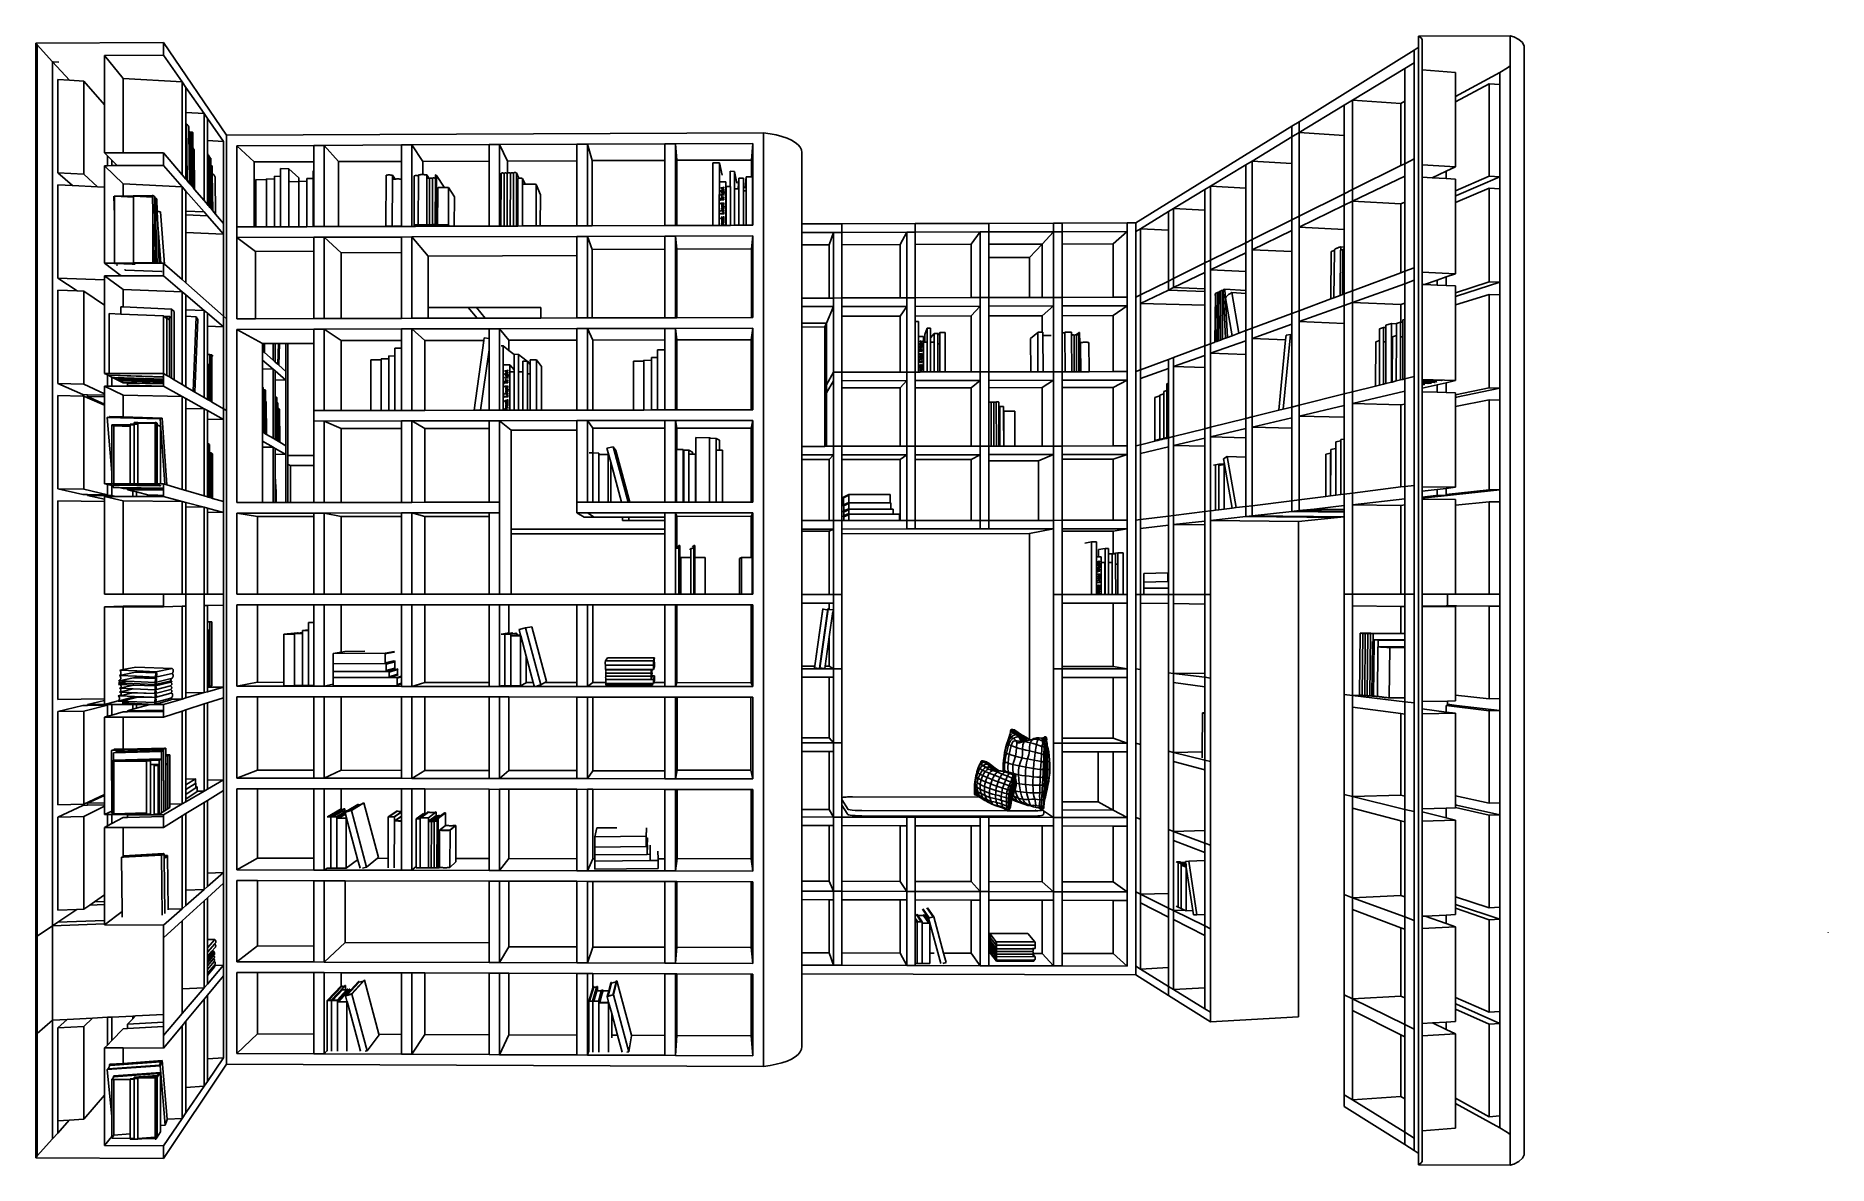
# Model space of a CAD drawing. Extents: x -7815 to 13236, y -6690 to 6575.
import ezdxf

# ---------------------------------------------------------------- set-up
doc = ezdxf.new("R2010")
doc.units = 0
doc.layers.get('0').update_dxf_attribs({"linetype": 'CONTINUOUS'})
doc.layers.add('SECTIONCUTEDGES', color=7, linetype='CONTINUOUS')

msp = doc.modelspace()

# ---------------------------------------------------------------- linework, layer by layer
for p, q in [((8426, 6570), (8437, 6565)), ((8437, 6565), (8456, 6550)), ((8456, 6550), (8466, 6534)), ((8466, 6534), (8469, 6515)), ((9501, 6575), (9544, 6563)), ((9544, 6563), (9604, 6533)), ((9604, 6533), (9644, 6497)), ((-7798, 6469), (-7815, 6491)), ((-7798, 6469), (-7618, 6271)), ((-7798, 6469), (-7798, -4002)), ((-6791, 6076), (-7007, 6346)), ((-5577, 5409), (-6316, 6498)), ((-6097, 6033), (-6316, 6349)), ((7021, 5567), (8374, 6407)), ((8407, 6429), (8374, 6407)), ((8374, 6260), (8374, 6407)), ((8426, 6446), (8407, 6429)), ((8469, 6176), (8469, 6515)), ((9644, 6497), (9664, 6454)), ((9664, 6454), (9664, -6568)), ((-7618, 6271), (-7419, 6053)), ((-7618, 6271), (-7618, -3879)), ((-7611, 6271), (-7618, 6271)), ((-7611, 6271), (-7544, 6266)), ((-6097, 6175), (-6090, 6175)), ((7650, 5821), (8262, 6192)), ((8262, 6192), (8374, 6260)), ((8262, 5807), (8262, 6192)), ((8374, 5129), (8374, 6260)), ((8469, 6176), (8859, 6146)), ((8469, 5060), (8469, 6176)), ((8859, 5863), (8859, 6146)), ((9379, 6145), (8859, 5863)), ((9468, 6198), (9379, 6145)), ((9379, 6145), (9379, 6003)), ((9501, 6222), (9468, 6198)), ((-7557, 4967), (-7557, 6062)), ((-7557, 6062), (-7419, 6053)), ((-7419, 6053), (-7252, 6043)), ((-7252, 4952), (-7252, 6043)), ((-7007, 5766), (-7252, 6043)), ((-6791, 5200), (-6791, 6076)), ((-6097, 6033), (-6791, 6076)), ((-6097, 4943), (-6097, 6033)), ((-6097, 6033), (-6053, 5970)), ((-6053, 5970), (-5839, 5662)), ((-6053, 5970), (-6053, 5675)), ((8859, 5801), (9253, 6013)), ((9253, 6013), (9253, 4927)), ((9379, 6003), (9253, 6013)), ((9379, 6003), (9379, 4919)), ((-5839, 5795), (-5833, 5795)), ((-5800, 5738), (-5794, 5738)), ((7021, 5439), (7553, 5762)), ((7553, 5762), (7650, 5821)), ((7553, 5404), (7553, 5762)), ((7650, 4769), (7650, 5821)), ((7650, 5821), (8216, 5781)), ((8216, 5781), (8262, 5807)), ((8216, 5051), (8216, 5781)), ((8262, 5073), (8262, 5807)), ((8859, 5801), (8859, 5863)), ((8859, 5036), (8859, 5801)), ((-5839, 5662), (-6053, 5675)), ((-6053, 5675), (-6053, 5546)), ((-6052, 5546), (-6053, 5546)), ((-6053, 5546), (-6053, 4898)), ((-6049, 5544), (-6052, 5546)), ((-6047, 5542), (-6049, 5544)), ((-6045, 5540), (-6047, 5542)), ((-6044, 5538), (-6045, 5540)), ((-6044, 5536), (-6044, 5538)), ((-6044, 5538), (-6044, 5538)), ((-6040, 5535), (-6044, 5538)), ((-6044, 5538), (-6044, 5538)), ((-6044, 5536), (-6044, 5536)), ((-6044, 5536), (-6037, 4886)), ((-6035, 5531), (-6040, 5535)), ((-6030, 5527), (-6035, 5531)), ((-6027, 5523), (-6030, 5527)), ((-6024, 5519), (-6027, 5523)), ((-6022, 5515), (-6024, 5519)), ((-6020, 5511), (-6022, 5515)), ((-6020, 5508), (-6020, 5511)), ((-6020, 5508), (-6019, 5451)), ((-5839, 4640), (-5839, 5662)), ((-5839, 5662), (-5800, 5606)), ((-5800, 5606), (-5612, 5335)), ((-5800, 5606), (-5800, 5345)), ((5105, 4378), (6936, 5515)), ((6936, 5515), (7021, 5567)), ((6936, 5388), (6936, 5515)), ((7021, 5439), (7021, 5567)), ((-6018, 5450), (-6019, 5451)), ((-6019, 5451), (-6012, 4850)), ((-6014, 5449), (-6018, 5450)), ((-6010, 5448), (-6014, 5449)), ((-6007, 5446), (-6010, 5448)), ((-6006, 5445), (-6007, 5446)), ((-6006, 5445), (-5989, 5444)), ((-6005, 5445), (-6006, 5445)), ((-6004, 5443), (-6005, 5445)), ((-6003, 5442), (-6004, 5443)), ((-6003, 5442), (-6003, 5433)), ((-6000, 5432), (-6003, 5433)), ((-6003, 5433), (-5996, 4832)), ((-5997, 5431), (-6000, 5432)), ((-5995, 5429), (-5997, 5431)), ((-5994, 5428), (-5995, 5429)), ((-5994, 5427), (-5994, 5428)), ((-5994, 5427), (-5993, 5420)), ((-5990, 5419), (-5993, 5420)), ((-5993, 5420), (-5986, 4818)), ((-5989, 5418), (-5990, 5419)), ((-5989, 5444), (-5989, 5418)), ((-5985, 5444), (-5989, 5444)), ((-5988, 5417), (-5989, 5418)), ((-5985, 5416), (-5988, 5417)), ((-5981, 5443), (-5985, 5444)), ((-5984, 5415), (-5985, 5416)), ((-5984, 5413), (-5984, 5415)), ((-5984, 5413), (-5977, 4807)), ((-5978, 5442), (-5981, 5443)), ((-5976, 5442), (-5978, 5442)), ((-5974, 5441), (-5976, 5442)), ((-5973, 5441), (-5974, 5441)), ((-5973, 5441), (-5971, 5260)), ((-5612, 5335), (-5800, 5345)), ((-5800, 5345), (-5800, 5193)), ((-5612, 4371), (-5612, 5335)), ((731, 5435), (-5577, 5409)), ((-5577, 5409), (-5577, 3251)), ((-4551, 5289), (-5453, 5285)), ((-5453, 5285), (-5453, 4331)), ((-5453, 5285), (-5251, 5094)), ((-4427, 5289), (-4551, 5289)), ((-4551, 5096), (-4551, 5289)), ((-3522, 5293), (-4427, 5289)), ((-4427, 5289), (-4427, 4334)), ((-4427, 5289), (-4261, 5098)), ((-3398, 5293), (-3522, 5293)), ((-3522, 5100), (-3522, 5293)), ((-2492, 5297), (-3398, 5293)), ((-3398, 5293), (-3398, 4337)), ((-3398, 5293), (-3270, 5101)), ((-2368, 5298), (-2492, 5297)), ((-2492, 5104), (-2492, 5297)), ((-1461, 5301), (-2368, 5298)), ((-2368, 5298), (-2368, 4341)), ((-2368, 5298), (-2277, 5105)), ((-1336, 5302), (-1461, 5301)), ((-1461, 5108), (-1461, 5301)), ((-428, 5305), (-1336, 5302)), ((-1336, 5302), (-1336, 4344)), ((-1336, 5302), (-1283, 5109)), ((-303, 5306), (-428, 5305)), ((-428, 5112), (-428, 5305)), ((607, 5309), (-303, 5306)), ((-303, 5306), (-303, 4347)), ((-303, 5306), (-288, 5113)), ((607, 5309), (589, 5116)), ((607, 4350), (607, 5309)), ((808, 5425), (731, 5435)), ((731, -5530), (731, 5435)), ((881, 5411), (808, 5425)), ((948, 5394), (881, 5411)), ((1008, 5373), (948, 5394)), ((1060, 5350), (1008, 5373)), ((1103, 5324), (1060, 5350)), ((1138, 5296), (1103, 5324)), ((1163, 5267), (1138, 5296)), ((1178, 5237), (1163, 5267)), ((6470, 5105), (6936, 5388)), ((6936, 5388), (7021, 5439)), ((6936, 5076), (6936, 5388)), ((7021, 5439), (7021, 4457)), ((7021, 5439), (7553, 5404)), ((7553, 4721), (7553, 5404)), ((-6974, 5166), (-7007, 5200)), ((-6974, 5050), (-6974, 5166)), ((-6923, 5114), (-6974, 5166)), ((-6923, 5114), (-6923, 5051)), ((-6862, 5051), (-6923, 5114)), ((-6097, 4943), (-6316, 5202)), ((-6097, 4802), (-6316, 5053)), ((-5970, 5259), (-5971, 5260)), ((-5971, 5260), (-5971, 5244)), ((-5971, 5244), (-5971, 5244)), ((-5969, 5243), (-5971, 5244)), ((-5971, 5244), (-5966, 4799)), ((-5966, 5254), (-5970, 5259)), ((-5968, 5243), (-5969, 5243)), ((-5967, 5242), (-5968, 5243)), ((-5967, 5242), (-5967, 5242)), ((-5967, 5242), (-5962, 4793)), ((-5962, 5249), (-5966, 5254)), ((-5959, 5244), (-5962, 5249)), ((-5957, 5240), (-5959, 5244)), ((-5956, 5235), (-5957, 5240)), ((-5955, 5231), (-5956, 5235)), ((-5955, 5231), (-5950, 4770)), ((-5799, 5192), (-5800, 5193)), ((-5800, 5193), (-5800, 4594)), ((-5798, 5191), (-5799, 5192)), ((-5797, 5190), (-5798, 5191)), ((-5797, 5190), (-5797, 5182)), ((-5794, 5180), (-5797, 5182)), ((-5797, 5182), (-5790, 4582)), ((-5792, 5179), (-5794, 5180)), ((-5790, 5178), (-5792, 5179)), ((-5788, 5176), (-5790, 5178)), ((-5788, 5175), (-5788, 5176)), ((-5788, 5175), (-5788, 5169)), ((-5785, 5168), (-5788, 5169)), ((-5788, 5169), (-5781, 4571)), ((-5782, 5167), (-5785, 5168)), ((-5780, 5165), (-5782, 5167)), ((-5779, 5164), (-5780, 5165)), ((-5779, 5163), (-5779, 5164)), ((-5779, 5163), (-5779, 5155)), ((-5776, 5154), (-5779, 5155)), ((-5779, 5155), (-5772, 4560)), ((-5773, 5152), (-5776, 5154)), ((-5771, 5151), (-5773, 5152)), ((-5770, 5150), (-5771, 5151)), ((-5770, 5148), (-5770, 5150)), ((-5770, 5148), (-5770, 5143)), ((-5767, 5141), (-5770, 5143)), ((-5770, 5143), (-5763, 4549)), ((-5764, 5140), (-5767, 5141)), ((-5762, 5139), (-5764, 5140)), ((-5761, 5137), (-5762, 5139)), ((-5760, 5136), (-5761, 5137)), ((-5760, 5136), (-5759, 5055)), ((-5756, 5053), (-5759, 5055)), ((-5759, 5055), (-5759, 5041)), ((-5752, 5051), (-5756, 5053)), ((-4551, 5096), (-5251, 5094)), ((-5251, 4331), (-5251, 5094)), ((-4551, 4990), (-4551, 5096)), ((-3522, 5100), (-4261, 5098)), ((-4261, 4335), (-4261, 5098)), ((-3522, 4892), (-3522, 5100)), ((-2492, 5104), (-3270, 5101)), ((-3270, 4945), (-3270, 5101)), ((-2492, 4340), (-2492, 5104)), ((-1461, 5108), (-2277, 5105)), ((-2277, 4963), (-2277, 5105)), ((-1461, 4344), (-1461, 5108)), ((-428, 5112), (-1283, 5109)), ((-1283, 4344), (-1283, 5109)), ((-428, 4347), (-428, 5112)), ((589, 5116), (-288, 5113)), ((-288, 5113), (-288, 4347)), ((137, 4349), (137, 5084)), ((137, 5084), (213, 5083)), ((212, 4349), (213, 5083)), ((213, 5083), (246, 4939)), ((589, 5116), (589, 4919)), ((1183, 5206), (1178, 5237)), ((1183, 5206), (1183, 4365)), ((5982, 4809), (6395, 5059)), ((6395, 5059), (6470, 5105)), ((6395, 4785), (6395, 5059)), ((6470, 5105), (6470, 4183)), ((6470, 5105), (6936, 5076)), ((6936, 4415), (6936, 5076)), ((8216, 5051), (8262, 5073)), ((8262, 5073), (8374, 5129)), ((8262, 4928), (8262, 5073)), ((8374, 3851), (8374, 5129)), ((8469, 5060), (8859, 5036)), ((8469, 4915), (8469, 5060)), ((-7557, 4967), (-7385, 4816)), ((-7557, 4967), (-7252, 4952)), ((-7252, 4952), (-7090, 4802)), ((-6791, 4836), (-7007, 5050)), ((-6097, 4943), (-6053, 4891)), ((-6049, 4897), (-6053, 4898)), ((-6053, 4898), (-6053, 4893)), ((-6053, 4893), (-6047, 4884)), ((-6053, 4893), (-6053, 4891)), ((-6047, 4884), (-6053, 4891)), ((-6045, 4895), (-6049, 4897)), ((-6043, 4881), (-6047, 4884)), ((-6042, 4893), (-6045, 4895)), ((-6043, 4881), (-6041, 4882)), ((-6042, 4879), (-6043, 4881)), ((-6039, 4891), (-6042, 4893)), ((-6039, 4877), (-6042, 4879)), ((-6013, 4845), (-6042, 4879)), ((-6041, 4882), (-6039, 4883)), ((-6038, 4890), (-6039, 4891)), ((-6039, 4883), (-6037, 4885)), ((-6033, 4874), (-6039, 4877)), ((-6037, 4888), (-6038, 4890)), ((-6037, 4886), (-6037, 4888)), ((-6037, 4885), (-6037, 4886)), ((-6027, 4870), (-6033, 4874)), ((-6023, 4867), (-6027, 4870)), ((-6019, 4863), (-6023, 4867)), ((-6016, 4860), (-6019, 4863)), ((-6014, 4856), (-6016, 4860)), ((-6013, 4853), (-6014, 4856)), ((-6012, 4850), (-6013, 4853)), ((-6013, 4847), (-6012, 4850)), ((-6013, 4845), (-6013, 4847)), ((-6008, 4839), (-6013, 4845)), ((-5757, 5041), (-5759, 5041)), ((-5759, 5041), (-5754, 4538)), ((-5755, 5040), (-5757, 5041)), ((-5754, 5040), (-5755, 5040)), ((-5753, 5039), (-5754, 5040)), ((-5753, 5039), (-5747, 4531)), ((-5749, 5049), (-5752, 5051)), ((-5746, 5047), (-5749, 5049)), ((-5745, 5045), (-5746, 5047)), ((-5744, 5043), (-5745, 5045)), ((-5744, 5042), (-5744, 5043)), ((-5744, 5041), (-5744, 5042)), ((-5744, 5042), (-5743, 4958)), ((-5742, 4958), (-5743, 4958)), ((-5743, 4958), (-5738, 4520)), ((-5736, 4953), (-5742, 4958)), ((-5731, 4948), (-5736, 4953)), ((-5726, 4943), (-5731, 4948)), ((-5721, 4937), (-5726, 4943)), ((-5717, 4932), (-5721, 4937)), ((-5714, 4927), (-5717, 4932)), ((-5712, 4921), (-5714, 4927)), ((-5710, 4916), (-5712, 4921)), ((-5709, 4911), (-5710, 4916)), ((-5709, 4907), (-5709, 4911)), ((-5709, 4906), (-5709, 4907)), ((-5709, 4907), (-5704, 4480)), ((-5231, 4888), (-5107, 4884)), ((-5231, 4331), (-5231, 4888)), ((-5107, 4895), (-5014, 4891)), ((-5107, 4884), (-5107, 4895)), ((-5107, 4332), (-5107, 4884)), ((-5014, 4925), (-4940, 4923)), ((-5014, 4891), (-5014, 4925)), ((-5014, 4332), (-5014, 4891)), ((-4940, 5015), (-4845, 5012)), ((-4940, 4923), (-4940, 5015)), ((-4940, 4332), (-4940, 4923)), ((-4845, 5012), (-4728, 4908)), ((-4845, 4333), (-4845, 5012)), ((-4832, 4863), (-4728, 4859)), ((-4728, 4859), (-4728, 4908)), ((-4728, 4859), (-4725, 4859)), ((-4725, 4870), (-4632, 4866)), ((-4725, 4859), (-4725, 4870)), ((-4725, 4333), (-4725, 4859)), ((-4632, 4900), (-4559, 4898)), ((-4632, 4866), (-4632, 4900)), ((-4632, 4333), (-4632, 4866)), ((-4559, 4990), (-4551, 4990)), ((-4559, 4898), (-4559, 4990)), ((-4559, 4334), (-4559, 4898)), ((-4551, 4334), (-4551, 4990)), ((-3701, 4937), (-3703, 4336)), ((-3697, 4938), (-3701, 4937)), ((-3692, 4939), (-3697, 4938)), ((-3686, 4940), (-3692, 4939)), ((-3680, 4941), (-3686, 4940)), ((-3674, 4941), (-3680, 4941)), ((-3668, 4941), (-3674, 4941)), ((-3661, 4941), (-3668, 4941)), ((-3655, 4941), (-3661, 4941)), ((-3648, 4940), (-3655, 4941)), ((-3641, 4939), (-3648, 4940)), ((-3635, 4938), (-3641, 4939)), ((-3628, 4937), (-3635, 4938)), ((-3628, 4889), (-3630, 4337)), ((-3595, 4893), (-3628, 4937)), ((-3628, 4937), (-3628, 4889)), ((-3619, 4890), (-3628, 4889)), ((-3609, 4892), (-3619, 4890)), ((-3599, 4892), (-3609, 4892)), ((-3595, 4893), (-3599, 4892)), ((-3588, 4893), (-3595, 4893)), ((-3576, 4894), (-3588, 4893)), ((-3564, 4894), (-3576, 4894)), ((-3552, 4894), (-3564, 4894)), ((-3540, 4893), (-3552, 4894)), ((-3527, 4893), (-3540, 4893)), ((-3522, 4892), (-3527, 4893)), ((-3522, 4339), (-3522, 4892)), ((-3370, 4929), (-3372, 4353)), ((-3368, 4931), (-3370, 4929)), ((-3365, 4932), (-3368, 4931)), ((-3361, 4933), (-3365, 4932)), ((-3357, 4933), (-3361, 4933)), ((-3353, 4934), (-3357, 4933)), ((-3349, 4934), (-3353, 4934)), ((-3344, 4934), (-3349, 4934)), ((-3340, 4933), (-3344, 4934)), ((-3335, 4933), (-3340, 4933)), ((-3331, 4932), (-3335, 4933)), ((-3326, 4931), (-3331, 4932)), ((-3322, 4930), (-3326, 4931)), ((-3322, 4930), (-3323, 4353)), ((-3323, 4353), (-3321, 4929)), ((-3321, 4929), (-3322, 4930)), ((-3315, 4942), (-3321, 4941)), ((-3321, 4941), (-3321, 4929)), ((-3308, 4943), (-3315, 4942)), ((-3301, 4944), (-3308, 4943)), ((-3293, 4945), (-3301, 4944)), ((-3284, 4945), (-3293, 4945)), ((-3276, 4945), (-3284, 4945)), ((-3270, 4945), (-3276, 4945)), ((-3267, 4945), (-3270, 4945)), ((-3258, 4945), (-3267, 4945)), ((-3249, 4944), (-3258, 4945)), ((-3240, 4943), (-3249, 4944)), ((-3232, 4942), (-3240, 4943)), ((-3224, 4941), (-3232, 4942)), ((-3224, 4900), (-3225, 4353)), ((-3199, 4903), (-3224, 4941)), ((-3224, 4941), (-3224, 4900)), ((-3222, 4901), (-3224, 4900)), ((-3220, 4902), (-3222, 4901)), ((-3218, 4903), (-3220, 4902)), ((-3215, 4904), (-3218, 4903)), ((-3213, 4904), (-3215, 4904)), ((-3210, 4905), (-3213, 4904)), ((-3207, 4904), (-3210, 4905)), ((-3203, 4904), (-3207, 4904)), ((-3200, 4903), (-3203, 4904)), ((-3199, 4903), (-3200, 4903)), ((-3196, 4902), (-3199, 4903)), ((-3193, 4901), (-3196, 4902)), ((-3190, 4900), (-3193, 4901)), ((-3190, 4900), (-3191, 4353)), ((-3188, 4901), (-3190, 4900)), ((-3186, 4903), (-3188, 4901)), ((-3184, 4903), (-3186, 4903)), ((-3181, 4904), (-3184, 4903)), ((-3178, 4905), (-3181, 4904)), ((-3176, 4905), (-3178, 4905)), ((-3172, 4905), (-3176, 4905)), ((-3169, 4904), (-3172, 4905)), ((-3166, 4904), (-3169, 4904)), ((-3162, 4903), (-3166, 4904)), ((-3159, 4901), (-3162, 4903)), ((-3155, 4900), (-3159, 4901)), ((-3155, 4900), (-3157, 4355)), ((-3154, 4903), (-3155, 4902)), ((-3155, 4902), (-3155, 4900)), ((-3152, 4904), (-3154, 4903)), ((-3150, 4905), (-3152, 4904)), ((-3147, 4906), (-3150, 4905)), ((-3144, 4906), (-3147, 4906)), ((-3141, 4907), (-3144, 4906)), ((-3138, 4907), (-3141, 4907)), ((-3135, 4906), (-3138, 4907)), ((-3132, 4905), (-3135, 4906)), ((-3128, 4905), (-3132, 4905)), ((-3125, 4903), (-3128, 4905)), ((-3123, 4903), (-3125, 4903)), ((-3123, 4903), (-3125, 4357)), ((-3122, 4940), (-3123, 4939)), ((-3123, 4939), (-3123, 4938)), ((-3123, 4938), (-3123, 4936)), ((-3123, 4936), (-3123, 4903)), ((-3121, 4941), (-3122, 4940)), ((-3120, 4941), (-3121, 4941)), ((-3119, 4941), (-3120, 4941)), ((-3118, 4941), (-3119, 4941)), ((-3117, 4941), (-3118, 4941)), ((-3115, 4940), (-3117, 4941)), ((-3113, 4939), (-3115, 4940)), ((-3112, 4938), (-3113, 4939)), ((-3110, 4936), (-3112, 4938)), ((-3110, 4936), (-3110, 4766)), ((-3021, 4797), (-3110, 4936)), ((-2352, 4341), (-2351, 4960)), ((-2349, 4961), (-2351, 4960)), ((-2347, 4963), (-2349, 4961)), ((-2344, 4964), (-2347, 4963)), ((-2341, 4964), (-2344, 4964)), ((-2338, 4965), (-2341, 4964)), ((-2335, 4965), (-2338, 4965)), ((-2332, 4965), (-2335, 4965)), ((-2329, 4964), (-2332, 4965)), ((-2325, 4964), (-2329, 4964)), ((-2322, 4963), (-2325, 4964)), ((-2318, 4962), (-2322, 4963)), ((-2315, 4960), (-2318, 4962)), ((-2315, 4960), (-2316, 4341)), ((-2313, 4962), (-2315, 4960)), ((-2310, 4963), (-2313, 4962)), ((-2308, 4964), (-2310, 4963)), ((-2305, 4964), (-2308, 4964)), ((-2302, 4965), (-2305, 4964)), ((-2299, 4965), (-2302, 4965)), ((-2296, 4965), (-2299, 4965)), ((-2292, 4964), (-2296, 4965)), ((-2289, 4964), (-2292, 4964)), ((-2285, 4963), (-2289, 4964)), ((-2282, 4962), (-2285, 4963)), ((-2278, 4960), (-2282, 4962)), ((-2278, 4960), (-2280, 4341)), ((-2277, 4963), (-2278, 4962)), ((-2278, 4962), (-2278, 4960)), ((-2276, 4964), (-2277, 4963)), ((-2274, 4965), (-2276, 4964)), ((-2272, 4966), (-2274, 4965)), ((-2269, 4967), (-2272, 4966)), ((-2266, 4967), (-2269, 4967)), ((-2262, 4967), (-2266, 4967)), ((-2259, 4967), (-2262, 4967)), ((-2256, 4967), (-2259, 4967)), ((-2252, 4966), (-2256, 4967)), ((-2249, 4965), (-2252, 4966)), ((-2245, 4964), (-2249, 4965)), ((-2242, 4963), (-2245, 4964)), ((-2242, 4963), (-2243, 4341)), ((-2240, 4964), (-2242, 4963)), ((-2238, 4965), (-2240, 4964)), ((-2235, 4966), (-2238, 4965)), ((-2232, 4967), (-2235, 4966)), ((-2229, 4967), (-2232, 4967)), ((-2226, 4967), (-2229, 4967)), ((-2223, 4967), (-2226, 4967)), ((-2219, 4967), (-2223, 4967)), ((-2216, 4966), (-2219, 4967)), ((-2213, 4965), (-2216, 4966)), ((-2209, 4964), (-2213, 4965)), ((-2206, 4963), (-2209, 4964)), ((-2206, 4963), (-2207, 4341)), ((-2204, 4966), (-2206, 4965)), ((-2206, 4965), (-2206, 4963)), ((-2201, 4967), (-2204, 4966)), ((-2199, 4968), (-2201, 4967)), ((-2196, 4969), (-2199, 4968)), ((-2193, 4970), (-2196, 4969)), ((-2190, 4970), (-2193, 4970)), ((-2186, 4970), (-2190, 4970)), ((-2183, 4969), (-2186, 4970)), ((-2180, 4969), (-2183, 4969)), ((-2176, 4968), (-2180, 4969)), ((-2173, 4966), (-2176, 4968)), ((-2169, 4965), (-2173, 4966)), ((-2170, 4881), (-2171, 4341)), ((-2169, 4965), (-2170, 4881)), ((-2169, 4882), (-2170, 4881)), ((-2170, 4881), (-2170, 4881)), ((-2141, 4903), (-2169, 4965)), ((-2168, 4884), (-2169, 4883)), ((-2169, 4883), (-2169, 4882)), ((-2167, 4884), (-2168, 4884)), ((-2165, 4885), (-2167, 4884)), ((-2164, 4885), (-2165, 4885)), ((-2163, 4885), (-2164, 4885)), ((-2161, 4884), (-2163, 4885)), ((-2160, 4884), (-2161, 4884)), ((-2158, 4883), (-2160, 4884)), ((-2156, 4882), (-2158, 4883)), ((-2155, 4881), (-2156, 4882)), ((-2155, 4881), (-2156, 4341)), ((-2154, 4880), (-2155, 4881)), ((-2155, 4341), (-2154, 4880)), ((-2151, 4901), (-2154, 4899)), ((-2154, 4899), (-2154, 4880)), ((-2147, 4902), (-2151, 4901)), ((-2143, 4903), (-2147, 4902)), ((-2141, 4903), (-2143, 4903)), ((-2138, 4903), (-2141, 4903)), ((-2134, 4904), (-2138, 4903)), ((-2129, 4904), (-2134, 4904)), ((-2124, 4904), (-2129, 4904)), ((-2119, 4903), (-2124, 4904)), ((-2114, 4903), (-2119, 4903)), ((-2109, 4902), (-2114, 4903)), ((-2104, 4901), (-2109, 4902)), ((-2099, 4899), (-2104, 4901)), ((-2099, 4899), (-2099, 4830)), ((-2070, 4832), (-2099, 4899)), ((214, 4860), (246, 4861)), ((246, 4861), (287, 4861)), ((287, 4679), (287, 4861)), ((340, 4807), (340, 4984)), ((340, 4984), (391, 4983)), ((391, 4983), (419, 4846)), ((391, 4350), (391, 4983)), ((435, 4780), (443, 4904)), ((443, 4904), (495, 4904)), ((443, 4790), (443, 4904)), ((495, 4753), (495, 4904)), ((517, 4784), (528, 4919)), ((528, 4350), (528, 4919)), ((528, 4919), (589, 4919)), ((589, 4919), (602, 4919)), ((602, 4350), (602, 4919)), ((7650, 4769), (8216, 5051)), ((7650, 4633), (8262, 4928)), ((8262, 4621), (8262, 4928)), ((8469, 4915), (8585, 4908)), ((8469, 3800), (8469, 4915)), ((8585, 4908), (8751, 4986)), ((8585, 4908), (8751, 4898)), ((8751, 4986), (8859, 5036)), ((8751, 4986), (8751, 4898)), ((8751, 4898), (8859, 4892)), ((8859, 4753), (9253, 4927)), ((8859, 4753), (8859, 4892)), ((8871, 4699), (9379, 4919)), ((9379, 4919), (9253, 4927)), ((9379, 4919), (9379, 4778)), ((-7557, 4824), (-7557, 3729)), ((-7385, 4816), (-7557, 4824)), ((-7090, 4802), (-7385, 4816)), ((-7007, 4797), (-7090, 4802)), ((-6901, 4690), (-6892, 4689)), ((-6901, 4690), (-6892, 4470)), ((-6892, 4689), (-6891, 4689)), ((-6891, 4692), (-6885, 4692)), ((-6885, 4692), (-6851, 4690)), ((-6844, 4690), (-6884, 4693)), ((-6667, 4679), (-6884, 4690)), ((-6851, 4690), (-6850, 4690)), ((-6843, 4690), (-6844, 4690)), ((-6097, 4802), (-6791, 4836)), ((-6791, 4691), (-6791, 4836)), ((-6791, 4691), (-6791, 4691)), ((-6674, 4696), (-6667, 4695)), ((-6674, 4693), (-6667, 4693)), ((-6667, 4696), (-6660, 4695)), ((-6667, 4695), (-6667, 4695)), ((-6667, 4693), (-6667, 4693)), ((-6667, 4679), (-6667, 4679)), ((-6620, 4694), (-6660, 4696)), ((-6660, 4695), (-6627, 4694)), ((-6445, 4682), (-6660, 4693)), ((-6627, 4694), (-6626, 4694)), ((-6619, 4694), (-6620, 4694)), ((-6450, 4699), (-6448, 4699)), ((-6450, 4696), (-6448, 4696)), ((-6448, 4699), (-6448, 4696)), ((-6448, 4699), (-6445, 4695)), ((-6448, 4696), (-6445, 4693)), ((-6445, 4699), (-6445, 4698)), ((-6445, 4698), (-6444, 4698)), ((-6445, 4695), (-6445, 4695)), ((-6445, 4695), (-6444, 4695)), ((-6445, 4693), (-6445, 4692)), ((-6445, 4692), (-6444, 4692)), ((-6444, 4682), (-6445, 4682)), ((-6439, 4698), (-6444, 4699)), ((-6444, 4682), (-6444, 4682)), ((-6435, 4696), (-6439, 4698)), ((-6430, 4695), (-6435, 4696)), ((-6427, 4693), (-6430, 4695)), ((-6425, 4692), (-6427, 4693)), ((-6423, 4690), (-6425, 4692)), ((-6422, 4689), (-6423, 4690)), ((-6422, 4689), (-6422, 4681)), ((-6422, 4681), (-6422, 4681)), ((-6418, 4679), (-6422, 4681)), ((-6422, 4681), (-6413, 3906)), ((-6414, 4678), (-6418, 4679)), ((-6412, 4677), (-6414, 4678)), ((-6410, 4675), (-6412, 4677)), ((-6409, 4674), (-6410, 4675)), ((-6409, 4674), (-6409, 4663)), ((-6407, 4663), (-6409, 4663)), ((-6409, 4663), (-6406, 4354)), ((-6403, 4662), (-6407, 4663)), ((-6400, 4661), (-6403, 4662)), ((-6397, 4660), (-6400, 4661)), ((-6396, 4659), (-6397, 4660)), ((-6395, 4658), (-6396, 4659)), ((-6395, 4658), (-6390, 4513)), ((-6097, 3712), (-6097, 4802)), ((-6097, 4802), (-6053, 4751)), ((-5839, 4506), (-6053, 4751)), ((-6053, 4751), (-6053, 4516)), ((-6007, 4838), (-6008, 4839)), ((-6000, 4829), (-6008, 4839)), ((-6003, 4837), (-6007, 4838)), ((-6000, 4836), (-6003, 4837)), ((-5998, 4835), (-6000, 4836)), ((-6000, 4829), (-5998, 4830)), ((-5996, 4824), (-6000, 4829)), ((-5997, 4833), (-5998, 4835)), ((-5998, 4830), (-5997, 4831)), ((-5996, 4832), (-5997, 4833)), ((-5997, 4831), (-5996, 4832)), ((-5993, 4823), (-5996, 4824)), ((-5989, 4816), (-5996, 4824)), ((-5990, 4822), (-5993, 4823)), ((-5988, 4821), (-5990, 4822)), ((-5989, 4816), (-5988, 4816)), ((-5986, 4813), (-5989, 4816)), ((-5987, 4820), (-5988, 4821)), ((-5988, 4816), (-5987, 4817)), ((-5986, 4818), (-5987, 4820)), ((-5987, 4817), (-5986, 4818)), ((-5983, 4812), (-5986, 4813)), ((-5979, 4804), (-5986, 4813)), ((-5981, 4811), (-5983, 4812)), ((-5978, 4809), (-5981, 4811)), ((-5979, 4804), (-5978, 4805)), ((-5976, 4801), (-5979, 4804)), ((-5977, 4808), (-5978, 4809)), ((-5978, 4805), (-5977, 4806)), ((-5977, 4807), (-5977, 4808)), ((-5977, 4806), (-5977, 4807)), ((-5974, 4801), (-5976, 4801)), ((-5973, 4797), (-5976, 4801)), ((-5970, 4800), (-5974, 4801)), ((-5973, 4797), (-5971, 4797)), ((-5972, 4797), (-5973, 4797)), ((-5970, 4796), (-5972, 4797)), ((-5968, 4792), (-5972, 4797)), ((-5971, 4797), (-5968, 4798)), ((-5968, 4800), (-5970, 4800)), ((-5968, 4796), (-5970, 4796)), ((-5967, 4799), (-5968, 4800)), ((-5968, 4798), (-5967, 4798)), ((-5965, 4795), (-5968, 4796)), ((-5968, 4792), (-5967, 4792)), ((-5950, 4770), (-5968, 4792)), ((-5966, 4799), (-5967, 4799)), ((-5967, 4798), (-5966, 4798)), ((-5967, 4792), (-5965, 4792)), ((-5966, 4798), (-5966, 4799)), ((-5964, 4795), (-5965, 4795)), ((-5965, 4792), (-5963, 4792)), ((-5963, 4794), (-5964, 4795)), ((-5962, 4794), (-5963, 4794)), ((-5963, 4792), (-5962, 4793)), ((-5962, 4793), (-5962, 4794)), ((-5962, 4793), (-5962, 4793)), ((-5839, 4640), (-5950, 4770)), ((-5839, 4640), (-5800, 4594)), ((-3111, 4764), (-3112, 4358)), ((-3110, 4766), (-3111, 4765)), ((-3111, 4765), (-3111, 4764)), ((-3109, 4766), (-3110, 4766)), ((-3110, 4766), (-3110, 4766)), ((-3109, 4767), (-3109, 4766)), ((-3108, 4767), (-3109, 4767)), ((-3106, 4767), (-3108, 4767)), ((-3105, 4767), (-3106, 4767)), ((-3104, 4767), (-3105, 4767)), ((-3102, 4766), (-3104, 4767)), ((-3101, 4766), (-3102, 4766)), ((-3099, 4765), (-3101, 4766)), ((-3098, 4764), (-3099, 4765)), ((-3098, 4764), (-3099, 4358)), ((-3094, 4759), (-3098, 4764)), ((-3096, 4353), (-3094, 4759)), ((-3086, 4793), (-3094, 4791)), ((-3094, 4791), (-3094, 4759)), ((-3076, 4794), (-3086, 4793)), ((-3066, 4794), (-3076, 4794)), ((-3056, 4795), (-3066, 4794)), ((-3045, 4795), (-3056, 4795)), ((-3034, 4795), (-3045, 4795)), ((-3022, 4795), (-3034, 4795)), ((-3021, 4795), (-3022, 4795)), ((-3021, 4797), (-3021, 4795)), ((-3011, 4795), (-3021, 4795)), ((-3000, 4795), (-3011, 4795)), ((-2989, 4794), (-3000, 4795)), ((-2978, 4793), (-2989, 4794)), ((-2968, 4792), (-2978, 4793)), ((-2968, 4792), (-2969, 4354)), ((-2900, 4683), (-2968, 4792)), ((-2900, 4683), (-2901, 4339)), ((-2100, 4830), (-2100, 4342)), ((-2099, 4830), (-2100, 4830)), ((-2088, 4831), (-2099, 4830)), ((-2076, 4832), (-2088, 4831)), ((-2070, 4832), (-2076, 4832)), ((-2063, 4833), (-2070, 4832)), ((-2049, 4834), (-2063, 4833)), ((-2035, 4834), (-2049, 4834)), ((-2021, 4834), (-2035, 4834)), ((-2007, 4834), (-2021, 4834)), ((-1992, 4834), (-2007, 4834)), ((-1978, 4833), (-1992, 4834)), ((-1965, 4832), (-1978, 4833)), ((-1952, 4831), (-1965, 4832)), ((-1939, 4830), (-1952, 4831)), ((-1939, 4830), (-1940, 4342)), ((-1889, 4709), (-1939, 4830)), ((-1889, 4709), (-1890, 4342)), ((227, 4753), (226, 4756)), ((226, 4755), (226, 4756)), ((226, 4756), (242, 4756)), ((226, 4709), (227, 4710)), ((226, 4708), (226, 4709)), ((226, 4707), (226, 4708)), ((226, 4707), (226, 4708)), ((227, 4706), (226, 4707)), ((226, 4667), (227, 4667)), ((226, 4661), (227, 4662)), ((226, 4658), (227, 4659)), ((226, 4651), (227, 4652)), ((226, 4648), (227, 4649)), ((226, 4641), (227, 4642)), ((228, 4749), (227, 4753)), ((227, 4710), (228, 4710)), ((228, 4705), (227, 4706)), ((227, 4662), (227, 4667)), ((227, 4667), (228, 4667)), ((228, 4662), (227, 4662)), ((227, 4652), (227, 4659)), ((227, 4659), (228, 4659)), ((228, 4652), (227, 4652)), ((227, 4649), (228, 4649)), ((227, 4642), (227, 4649)), ((228, 4642), (227, 4642)), ((229, 4749), (228, 4749)), ((228, 4748), (228, 4749)), ((228, 4710), (229, 4711)), ((229, 4705), (228, 4705)), ((228, 4667), (229, 4666)), ((229, 4663), (228, 4663)), ((228, 4663), (228, 4662)), ((228, 4662), (228, 4663)), ((228, 4661), (228, 4662)), ((228, 4659), (228, 4658)), ((228, 4658), (229, 4657)), ((229, 4654), (228, 4653)), ((228, 4653), (228, 4652)), ((228, 4652), (228, 4653)), ((228, 4651), (228, 4652)), ((228, 4649), (228, 4648)), ((228, 4648), (229, 4648)), ((229, 4644), (228, 4643)), ((228, 4643), (228, 4642)), ((228, 4642), (228, 4643)), ((228, 4641), (228, 4642)), ((230, 4752), (229, 4751)), ((229, 4751), (229, 4749)), ((229, 4748), (229, 4749)), ((229, 4711), (230, 4710)), ((230, 4705), (229, 4705)), ((229, 4666), (230, 4665)), ((253, 4660), (229, 4663)), ((229, 4663), (229, 4663)), ((229, 4657), (230, 4657)), ((235, 4654), (229, 4654)), ((266, 4649), (229, 4644)), ((229, 4648), (230, 4648)), ((230, 4788), (230, 4789)), ((230, 4789), (240, 4789)), ((230, 4788), (230, 4789)), ((235, 4787), (230, 4788)), ((230, 4786), (230, 4788)), ((263, 4752), (230, 4752)), ((230, 4752), (230, 4752)), ((230, 4751), (230, 4752)), ((230, 4710), (231, 4710)), ((231, 4706), (230, 4705)), ((230, 4665), (266, 4660)), ((230, 4657), (250, 4660)), ((230, 4648), (251, 4651)), ((231, 4710), (231, 4709)), ((231, 4709), (232, 4708)), ((232, 4708), (231, 4707)), ((231, 4707), (231, 4706)), ((232, 4707), (232, 4708)), ((237, 4787), (235, 4787)), ((253, 4651), (235, 4654)), ((238, 4786), (237, 4787)), ((239, 4785), (238, 4786)), ((240, 4783), (239, 4785)), ((239, 4764), (240, 4767)), ((239, 4762), (239, 4764)), ((239, 4763), (239, 4764)), ((240, 4760), (239, 4762)), ((239, 4745), (240, 4747)), ((240, 4743), (239, 4745)), ((239, 4744), (239, 4745)), ((239, 4736), (240, 4737)), ((239, 4734), (239, 4736)), ((239, 4732), (239, 4734)), ((239, 4733), (239, 4734)), ((240, 4730), (239, 4732)), ((239, 4710), (261, 4710)), ((240, 4706), (239, 4710)), ((239, 4709), (239, 4710)), ((239, 4691), (240, 4692)), ((239, 4688), (239, 4691)), ((240, 4685), (239, 4688)), ((239, 4687), (239, 4688)), ((239, 4679), (246, 4679)), ((241, 4675), (239, 4679)), ((239, 4678), (239, 4679)), ((240, 4789), (240, 4799)), ((240, 4799), (242, 4799)), ((240, 4798), (240, 4799)), ((240, 4781), (240, 4783)), ((240, 4779), (240, 4781)), ((242, 4779), (240, 4779)), ((240, 4778), (240, 4779)), ((240, 4767), (241, 4770)), ((242, 4758), (240, 4760)), ((240, 4747), (240, 4748)), ((240, 4748), (241, 4748)), ((242, 4740), (240, 4743)), ((240, 4739), (242, 4740)), ((240, 4737), (240, 4739)), ((241, 4729), (240, 4730)), ((241, 4702), (240, 4706)), ((240, 4693), (242, 4694)), ((240, 4692), (240, 4693)), ((241, 4682), (240, 4685)), ((266, 4658), (240, 4655)), ((240, 4655), (243, 4654)), ((241, 4770), (242, 4770)), ((242, 4767), (241, 4765)), ((241, 4765), (241, 4763)), ((241, 4763), (242, 4761)), ((241, 4748), (242, 4748)), ((243, 4738), (241, 4737)), ((241, 4737), (241, 4734)), ((241, 4734), (241, 4733)), ((241, 4733), (242, 4732)), ((242, 4727), (241, 4729)), ((242, 4702), (241, 4702)), ((241, 4701), (241, 4702)), ((243, 4680), (241, 4682)), ((241, 4670), (241, 4675)), ((243, 4670), (241, 4670)), ((241, 4669), (241, 4670)), ((242, 4799), (242, 4789)), ((242, 4789), (261, 4790)), ((261, 4786), (242, 4786)), ((242, 4786), (242, 4785)), ((242, 4785), (242, 4779)), ((242, 4778), (242, 4779)), ((242, 4770), (243, 4771)), ((244, 4768), (242, 4767)), ((242, 4761), (243, 4759)), ((244, 4756), (242, 4758)), ((242, 4756), (244, 4756)), ((242, 4748), (243, 4747)), ((243, 4744), (242, 4743)), ((242, 4743), (242, 4743)), ((242, 4743), (242, 4741)), ((242, 4741), (245, 4743)), ((242, 4732), (242, 4731)), ((242, 4731), (243, 4730)), ((243, 4726), (242, 4727)), ((243, 4705), (242, 4702)), ((242, 4701), (242, 4702)), ((242, 4694), (243, 4693)), ((243, 4689), (242, 4687)), ((242, 4687), (242, 4686)), ((242, 4686), (242, 4685)), ((242, 4685), (243, 4683)), ((243, 4771), (246, 4772)), ((243, 4759), (244, 4757)), ((243, 4747), (244, 4747)), ((244, 4746), (243, 4744)), ((245, 4739), (243, 4738)), ((243, 4730), (246, 4729)), ((245, 4725), (243, 4726)), ((245, 4706), (243, 4706)), ((243, 4706), (243, 4705)), ((243, 4705), (243, 4706)), ((243, 4704), (243, 4705)), ((243, 4693), (243, 4693)), ((243, 4693), (244, 4691)), ((244, 4691), (243, 4689)), ((243, 4683), (245, 4681)), ((246, 4679), (243, 4680)), ((244, 4675), (243, 4674)), ((243, 4674), (243, 4673)), ((243, 4673), (243, 4672)), ((243, 4672), (243, 4670)), ((243, 4669), (243, 4670)), ((243, 4654), (266, 4651)), ((246, 4768), (244, 4768)), ((244, 4757), (247, 4756)), ((244, 4747), (244, 4746)), ((244, 4745), (244, 4746)), ((244, 4690), (244, 4691)), ((244, 4691), (244, 4691)), ((245, 4675), (244, 4675)), ((245, 4743), (249, 4743)), ((249, 4740), (245, 4739)), ((247, 4725), (245, 4725)), ((261, 4706), (245, 4706)), ((245, 4681), (247, 4680)), ((263, 4675), (245, 4675)), ((246, 4772), (263, 4772)), ((263, 4768), (246, 4768)), ((246, 4729), (249, 4729)), ((247, 4756), (263, 4756)), ((249, 4725), (247, 4725)), ((247, 4680), (250, 4679)), ((249, 4743), (251, 4743)), ((252, 4739), (249, 4740)), ((249, 4729), (252, 4729)), ((252, 4725), (249, 4725)), ((250, 4679), (263, 4679)), ((250, 4660), (253, 4660)), ((251, 4743), (252, 4743)), ((251, 4651), (253, 4651)), ((252, 4743), (254, 4742)), ((254, 4738), (252, 4739)), ((252, 4729), (254, 4730)), ((253, 4726), (252, 4725)), ((255, 4727), (253, 4726)), ((254, 4742), (255, 4741)), ((255, 4737), (254, 4738)), ((254, 4730), (255, 4732)), ((255, 4741), (256, 4740)), ((256, 4734), (255, 4737)), ((255, 4732), (256, 4734)), ((256, 4729), (255, 4727)), ((256, 4740), (257, 4738)), ((257, 4727), (256, 4729)), ((256, 4728), (256, 4729)), ((257, 4738), (258, 4734)), ((258, 4734), (257, 4731)), ((257, 4731), (258, 4729)), ((258, 4725), (257, 4727)), ((258, 4733), (258, 4734)), ((258, 4729), (259, 4728)), ((259, 4725), (258, 4725)), ((259, 4728), (260, 4729)), ((260, 4725), (259, 4725)), ((260, 4730), (262, 4740)), ((260, 4729), (260, 4730)), ((261, 4725), (260, 4725)), ((261, 4799), (262, 4800)), ((262, 4797), (261, 4799)), ((261, 4797), (261, 4799)), ((261, 4790), (262, 4790)), ((263, 4786), (261, 4786)), ((262, 4726), (261, 4725)), ((261, 4710), (263, 4710)), ((263, 4706), (261, 4706)), ((262, 4800), (264, 4798)), ((263, 4795), (262, 4797)), ((262, 4790), (263, 4790)), ((262, 4740), (263, 4743)), ((263, 4729), (262, 4726)), ((264, 4794), (263, 4795)), ((263, 4790), (264, 4791)), ((265, 4787), (263, 4786)), ((263, 4772), (264, 4772)), ((264, 4768), (263, 4768)), ((263, 4756), (264, 4756)), ((264, 4752), (263, 4752)), ((263, 4743), (264, 4745)), ((264, 4727), (263, 4729)), ((263, 4728), (263, 4729)), ((263, 4710), (264, 4711)), ((264, 4705), (263, 4706)), ((263, 4705), (263, 4706)), ((263, 4679), (263, 4679)), ((263, 4679), (264, 4679)), ((264, 4674), (263, 4675)), ((263, 4675), (263, 4675)), ((264, 4798), (265, 4795)), ((264, 4792), (264, 4794)), ((264, 4791), (264, 4792)), ((264, 4772), (264, 4774)), ((264, 4774), (266, 4774)), ((264, 4772), (264, 4772)), ((264, 4767), (264, 4768)), ((264, 4767), (264, 4768)), ((264, 4765), (264, 4767)), ((266, 4765), (264, 4765)), ((264, 4764), (264, 4765)), ((264, 4757), (264, 4759)), ((264, 4759), (266, 4759)), ((264, 4756), (264, 4757)), ((264, 4751), (264, 4752)), ((264, 4751), (264, 4752)), ((264, 4749), (264, 4751)), ((264, 4750), (264, 4751)), ((266, 4749), (264, 4749)), ((264, 4748), (264, 4749)), ((264, 4745), (266, 4746)), ((265, 4738), (264, 4732)), ((264, 4732), (264, 4732)), ((264, 4732), (265, 4728)), ((265, 4725), (264, 4727)), ((264, 4711), (264, 4715)), ((264, 4715), (266, 4715)), ((264, 4702), (264, 4705)), ((264, 4704), (264, 4705)), ((266, 4702), (264, 4702)), ((264, 4701), (264, 4702)), ((264, 4681), (264, 4684)), ((264, 4684), (266, 4684)), ((264, 4683), (264, 4684)), ((264, 4679), (264, 4681)), ((264, 4672), (264, 4674)), ((264, 4673), (264, 4674)), ((264, 4670), (264, 4672)), ((266, 4670), (264, 4670)), ((264, 4669), (264, 4670)), ((265, 4795), (266, 4794)), ((266, 4789), (265, 4787)), ((266, 4741), (265, 4738)), ((265, 4728), (267, 4727)), ((267, 4724), (265, 4725)), ((266, 4794), (267, 4791)), ((267, 4791), (266, 4789)), ((266, 4774), (266, 4765)), ((266, 4764), (266, 4765)), ((266, 4759), (266, 4749)), ((266, 4748), (266, 4749)), ((266, 4746), (268, 4747)), ((267, 4742), (266, 4741)), ((266, 4715), (266, 4702)), ((266, 4701), (266, 4702)), ((266, 4684), (266, 4670)), ((266, 4669), (266, 4670)), ((266, 4660), (266, 4658)), ((266, 4657), (266, 4658)), ((266, 4651), (266, 4649)), ((266, 4648), (266, 4649)), ((267, 4790), (267, 4791)), ((269, 4743), (267, 4742)), ((267, 4741), (267, 4742)), ((267, 4727), (269, 4727)), ((269, 4723), (267, 4724)), ((268, 4747), (270, 4747)), ((270, 4742), (269, 4743)), ((269, 4742), (269, 4743)), ((269, 4727), (270, 4727)), ((270, 4723), (269, 4723)), ((270, 4747), (271, 4746)), ((272, 4741), (270, 4742)), ((270, 4741), (270, 4742)), ((270, 4727), (271, 4729)), ((271, 4724), (270, 4723)), ((271, 4746), (272, 4745)), ((271, 4729), (272, 4731)), ((272, 4725), (271, 4724)), ((272, 4745), (273, 4744)), ((272, 4738), (272, 4741)), ((272, 4735), (272, 4738)), ((272, 4734), (272, 4735)), ((272, 4731), (272, 4734)), ((273, 4726), (272, 4725)), ((273, 4744), (273, 4743)), ((273, 4743), (274, 4740)), ((274, 4729), (273, 4726)), ((274, 4740), (274, 4734)), ((274, 4734), (274, 4729)), ((274, 4733), (274, 4734)), ((287, 4679), (291, 4806)), ((287, 4349), (287, 4679)), ((291, 4806), (340, 4807)), ((291, 4349), (291, 4806)), ((340, 4807), (344, 4807)), ((344, 4349), (344, 4807)), ((391, 4780), (419, 4780)), ((419, 4780), (435, 4780)), ((435, 4780), (443, 4780)), ((443, 4780), (443, 4790)), ((443, 4783), (443, 4790)), ((443, 4780), (443, 4783)), ((443, 4780), (443, 4783)), ((443, 4780), (443, 4780)), ((443, 4780), (443, 4780)), ((443, 4780), (443, 4350)), ((495, 4350), (495, 4753)), ((495, 4753), (517, 4753)), ((517, 4753), (528, 4753)), ((528, 4350), (528, 4753)), ((5548, 4546), (5915, 4769)), ((5915, 4769), (5982, 4809)), ((5915, 4526), (5915, 4769)), ((5982, 4809), (5982, 3940)), ((5982, 4809), (6395, 4785)), ((6395, 4145), (6395, 4785)), ((7021, 4457), (7553, 4721)), ((7553, 4721), (7650, 4769)), ((7553, 4586), (7553, 4721)), ((7553, 4586), (7650, 4633)), ((7650, 4769), (7650, 4633)), ((7650, 4633), (7650, 3581)), ((7650, 4633), (8216, 4601)), ((9253, 4785), (8859, 4617)), ((8859, 4699), (8859, 4753)), ((8859, 4693), (8871, 4699)), ((8871, 4699), (8859, 4699)), ((8859, 4693), (8859, 4699)), ((8859, 4617), (8859, 4693)), ((9253, 4785), (9253, 3686)), ((9379, 4778), (9253, 4785)), ((9379, 4778), (9379, 3680)), ((-6892, 4470), (-6891, 4461)), ((-6443, 4485), (-6436, 3906)), ((-6389, 4513), (-6390, 4513)), ((-6390, 4513), (-6384, 4357)), ((-6382, 4512), (-6389, 4513)), ((-6376, 4511), (-6382, 4512)), ((-6370, 4510), (-6376, 4511)), ((-6366, 4510), (-6370, 4510)), ((-6361, 4509), (-6366, 4510)), ((-6358, 4508), (-6361, 4509)), ((-6356, 4507), (-6358, 4508)), ((-6354, 4506), (-6356, 4507)), ((-6353, 4506), (-6354, 4506)), ((-6353, 4506), (-6304, 3895)), ((-5839, 4506), (-6053, 4516)), ((-6053, 4516), (-6053, 4473)), ((-5800, 4462), (-6053, 4473)), ((-6053, 4473), (-6053, 4265)), ((-5839, 4506), (-5800, 4462)), ((-5800, 4594), (-5790, 4582)), ((-5612, 4246), (-5800, 4462)), ((-5790, 4582), (-5781, 4571)), ((-5781, 4571), (-5772, 4560)), ((-5772, 4560), (-5763, 4549)), ((-5763, 4549), (-5754, 4538)), ((-5754, 4538), (-5747, 4531)), ((-5747, 4531), (-5738, 4520)), ((-5738, 4520), (-5704, 4480)), ((-5704, 4480), (-5612, 4371)), ((226, 4609), (261, 4610)), ((227, 4605), (226, 4609)), ((226, 4609), (226, 4609)), ((226, 4522), (261, 4522)), ((228, 4518), (226, 4522)), ((226, 4521), (226, 4522)), ((226, 4492), (227, 4493)), ((226, 4481), (227, 4482)), ((227, 4432), (226, 4435)), ((226, 4434), (226, 4435)), ((226, 4435), (253, 4435)), ((228, 4602), (227, 4605)), ((227, 4493), (228, 4493)), ((227, 4482), (227, 4493)), ((228, 4482), (227, 4482)), ((228, 4428), (227, 4432)), ((229, 4602), (228, 4602)), ((228, 4601), (228, 4602)), ((228, 4514), (228, 4518)), ((230, 4514), (228, 4514)), ((228, 4514), (228, 4514)), ((228, 4493), (228, 4491)), ((228, 4491), (228, 4490)), ((228, 4490), (229, 4490)), ((229, 4485), (228, 4484)), ((228, 4484), (228, 4483)), ((228, 4483), (228, 4482)), ((228, 4481), (228, 4482)), ((228, 4428), (228, 4428)), ((229, 4428), (228, 4428)), ((230, 4605), (229, 4604)), ((229, 4604), (229, 4602)), ((229, 4601), (229, 4602)), ((229, 4490), (230, 4489)), ((230, 4485), (229, 4485)), ((229, 4485), (229, 4485)), ((230, 4431), (229, 4430)), ((229, 4430), (229, 4428)), ((229, 4428), (229, 4428)), ((229, 4428), (229, 4428)), ((232, 4606), (230, 4605)), ((230, 4605), (230, 4605)), ((230, 4604), (230, 4605)), ((231, 4518), (230, 4517)), ((230, 4517), (230, 4514)), ((230, 4516), (230, 4517)), ((230, 4514), (230, 4514)), ((230, 4489), (262, 4489)), ((262, 4485), (230, 4485)), ((263, 4431), (230, 4431)), ((230, 4431), (230, 4431)), ((230, 4430), (230, 4431)), ((233, 4518), (231, 4518)), ((231, 4517), (231, 4518)), ((242, 4606), (232, 4606)), ((261, 4519), (233, 4518)), ((239, 4601), (240, 4603)), ((239, 4599), (239, 4601)), ((239, 4597), (239, 4599)), ((239, 4598), (239, 4599)), ((240, 4595), (239, 4597)), ((239, 4585), (240, 4586)), ((239, 4576), (240, 4577)), ((239, 4570), (240, 4571)), ((239, 4561), (240, 4562)), ((239, 4550), (240, 4552)), ((239, 4547), (239, 4550)), ((239, 4545), (239, 4547)), ((239, 4547), (239, 4547)), ((240, 4543), (239, 4545)), ((239, 4450), (240, 4450)), ((239, 4440), (240, 4441)), ((240, 4603), (241, 4604)), ((241, 4594), (240, 4595)), ((240, 4577), (240, 4586)), ((240, 4586), (241, 4586)), ((241, 4577), (240, 4577)), ((240, 4571), (241, 4571)), ((240, 4562), (240, 4571)), ((241, 4562), (240, 4562)), ((240, 4552), (241, 4555)), ((241, 4541), (240, 4543)), ((240, 4441), (240, 4450)), ((240, 4450), (241, 4450)), ((241, 4441), (240, 4441)), ((240, 4418), (241, 4421)), ((241, 4604), (242, 4606)), ((242, 4603), (241, 4601)), ((241, 4601), (241, 4600)), ((241, 4600), (241, 4598)), ((241, 4598), (242, 4597)), ((243, 4592), (241, 4594)), ((241, 4586), (241, 4585)), ((241, 4585), (242, 4583)), ((242, 4580), (241, 4579)), ((241, 4579), (241, 4578)), ((241, 4579), (241, 4579)), ((241, 4578), (241, 4577)), ((241, 4576), (241, 4577)), ((241, 4571), (241, 4570)), ((241, 4570), (242, 4569)), ((242, 4564), (241, 4563)), ((241, 4563), (241, 4562)), ((241, 4561), (241, 4562)), ((241, 4562), (241, 4562)), ((241, 4555), (243, 4556)), ((242, 4551), (241, 4549)), ((241, 4549), (241, 4547)), ((241, 4547), (241, 4545)), ((241, 4545), (242, 4544)), ((243, 4539), (241, 4541)), ((241, 4450), (242, 4447)), ((242, 4444), (241, 4444)), ((241, 4444), (241, 4443)), ((241, 4443), (241, 4444)), ((241, 4443), (241, 4441)), ((241, 4440), (241, 4441)), ((241, 4421), (243, 4422)), ((243, 4605), (242, 4603)), ((242, 4597), (243, 4595)), ((242, 4583), (243, 4582)), ((244, 4579), (242, 4580)), ((242, 4579), (242, 4580)), ((242, 4569), (259, 4574)), ((242, 4569), (242, 4569)), ((243, 4565), (242, 4564)), ((242, 4563), (242, 4564)), ((243, 4552), (242, 4551)), ((242, 4544), (243, 4542)), ((242, 4447), (243, 4446)), ((243, 4444), (242, 4444)), ((242, 4443), (242, 4444)), ((245, 4606), (243, 4605)), ((243, 4595), (244, 4594)), ((245, 4591), (243, 4592)), ((243, 4582), (269, 4574)), ((266, 4573), (243, 4565)), ((243, 4556), (245, 4558)), ((244, 4554), (243, 4552)), ((243, 4542), (245, 4541)), ((245, 4537), (243, 4539)), ((243, 4446), (248, 4441)), ((254, 4435), (243, 4444)), ((243, 4422), (246, 4423)), ((244, 4594), (246, 4594)), ((260, 4574), (244, 4579)), ((246, 4555), (244, 4554)), ((261, 4606), (245, 4606)), ((245, 4605), (245, 4606)), ((247, 4590), (245, 4591)), ((245, 4558), (248, 4559)), ((245, 4541), (248, 4540)), ((247, 4536), (245, 4537)), ((246, 4594), (248, 4593)), ((248, 4555), (246, 4555)), ((246, 4423), (262, 4423)), ((250, 4589), (247, 4590)), ((250, 4536), (247, 4536)), ((248, 4593), (253, 4593)), ((248, 4559), (250, 4559)), ((253, 4556), (248, 4555)), ((248, 4540), (253, 4539)), ((248, 4441), (263, 4449)), ((253, 4589), (250, 4589)), ((250, 4559), (253, 4560)), ((253, 4535), (250, 4536)), ((263, 4445), (252, 4438)), ((252, 4438), (252, 4438)), ((252, 4438), (256, 4435)), ((253, 4593), (257, 4593)), ((256, 4589), (253, 4589)), ((253, 4560), (256, 4559)), ((256, 4556), (253, 4556)), ((253, 4539), (257, 4540)), ((256, 4536), (253, 4535)), ((253, 4435), (254, 4435)), ((255, 4505), (255, 4506)), ((255, 4506), (266, 4504)), ((255, 4505), (255, 4506)), ((260, 4503), (255, 4505)), ((255, 4504), (255, 4505)), ((259, 4590), (256, 4589)), ((256, 4559), (259, 4559)), ((259, 4555), (256, 4556)), ((259, 4536), (256, 4536)), ((256, 4435), (263, 4435)), ((257, 4593), (260, 4594)), ((257, 4540), (261, 4541)), ((261, 4591), (259, 4590)), ((259, 4574), (260, 4574)), ((259, 4559), (261, 4558)), ((261, 4554), (259, 4555)), ((261, 4537), (259, 4536)), ((260, 4594), (262, 4595)), ((261, 4502), (260, 4503)), ((261, 4610), (264, 4610)), ((263, 4604), (261, 4606)), ((261, 4605), (261, 4606)), ((263, 4592), (261, 4591)), ((261, 4558), (263, 4556)), ((262, 4553), (261, 4554)), ((261, 4541), (263, 4542)), ((263, 4539), (261, 4537)), ((261, 4522), (263, 4523)), ((263, 4518), (261, 4519)), ((263, 4501), (261, 4502)), ((262, 4595), (263, 4597)), ((263, 4552), (262, 4553)), ((262, 4489), (263, 4490)), ((263, 4485), (262, 4485)), ((262, 4423), (263, 4423)), ((264, 4602), (263, 4604)), ((263, 4597), (264, 4598)), ((265, 4594), (263, 4592)), ((263, 4556), (265, 4554)), ((264, 4551), (263, 4552)), ((263, 4542), (264, 4544)), ((265, 4541), (263, 4539)), ((263, 4523), (264, 4524)), ((264, 4518), (263, 4518)), ((263, 4499), (263, 4501)), ((264, 4497), (263, 4499)), ((263, 4490), (264, 4490)), ((264, 4485), (263, 4485)), ((263, 4449), (264, 4450)), ((264, 4445), (263, 4445)), ((263, 4435), (264, 4435)), ((264, 4431), (263, 4431)), ((263, 4423), (264, 4423)), ((264, 4611), (264, 4614)), ((264, 4614), (266, 4614)), ((264, 4613), (264, 4614)), ((264, 4610), (264, 4611)), ((264, 4611), (264, 4611)), ((266, 4606), (264, 4606)), ((264, 4606), (265, 4605)), ((264, 4600), (264, 4602)), ((264, 4598), (264, 4600)), ((265, 4549), (264, 4551)), ((264, 4545), (265, 4548)), ((264, 4544), (264, 4545)), ((264, 4524), (264, 4527)), ((264, 4527), (266, 4527)), ((264, 4517), (264, 4518)), ((264, 4517), (264, 4518)), ((264, 4514), (264, 4517)), ((266, 4514), (264, 4514)), ((264, 4513), (264, 4514)), ((264, 4492), (264, 4497)), ((264, 4491), (264, 4492)), ((264, 4490), (264, 4491)), ((264, 4484), (264, 4485)), ((264, 4483), (264, 4484)), ((264, 4482), (264, 4483)), ((266, 4482), (264, 4482)), ((264, 4481), (264, 4482)), ((264, 4450), (264, 4453)), ((264, 4453), (266, 4453)), ((264, 4444), (264, 4445)), ((264, 4445), (264, 4445)), ((264, 4444), (264, 4445)), ((264, 4442), (264, 4444)), ((266, 4442), (264, 4442)), ((264, 4442), (264, 4442)), ((264, 4437), (264, 4438)), ((264, 4438), (266, 4438)), ((264, 4437), (264, 4438)), ((264, 4435), (264, 4437)), ((264, 4429), (264, 4431)), ((264, 4430), (264, 4431)), ((264, 4428), (264, 4429)), ((266, 4428), (264, 4428)), ((264, 4428), (264, 4428)), ((264, 4424), (264, 4426)), ((264, 4426), (266, 4426)), ((264, 4423), (264, 4424)), ((265, 4605), (266, 4602)), ((266, 4595), (265, 4594)), ((265, 4554), (266, 4552)), ((265, 4548), (265, 4549)), ((266, 4543), (265, 4541)), ((266, 4614), (266, 4606)), ((266, 4605), (266, 4606)), ((266, 4602), (267, 4599)), ((267, 4599), (266, 4597)), ((266, 4597), (266, 4595)), ((269, 4572), (266, 4573)), ((266, 4572), (266, 4573)), ((266, 4552), (266, 4550)), ((266, 4550), (267, 4548)), ((267, 4548), (266, 4545)), ((266, 4545), (266, 4543)), ((266, 4527), (266, 4514)), ((266, 4513), (266, 4514)), ((266, 4504), (266, 4482)), ((266, 4481), (266, 4482)), ((266, 4453), (266, 4442)), ((266, 4442), (266, 4442)), ((266, 4438), (266, 4428)), ((266, 4428), (266, 4428)), ((266, 4426), (266, 4416)), ((267, 4598), (267, 4599)), ((267, 4547), (267, 4548)), ((269, 4574), (271, 4573)), ((271, 4570), (269, 4572)), ((270, 4566), (271, 4567)), ((270, 4565), (270, 4566)), ((270, 4564), (270, 4565)), ((270, 4564), (270, 4565)), ((272, 4563), (270, 4564)), ((270, 4564), (270, 4564)), ((270, 4563), (270, 4564)), ((271, 4573), (273, 4571)), ((272, 4569), (271, 4570)), ((271, 4570), (271, 4570)), ((271, 4568), (272, 4569)), ((271, 4567), (271, 4568)), ((273, 4563), (272, 4563)), ((273, 4571), (274, 4569)), ((274, 4564), (273, 4563)), ((274, 4569), (274, 4567)), ((274, 4567), (274, 4565)), ((274, 4566), (274, 4567)), ((274, 4565), (274, 4564)), ((5159, 4310), (5488, 4510)), ((5488, 4510), (5548, 4546)), ((5488, 4293), (5488, 4510)), ((5548, 4546), (5548, 3725)), ((5548, 4546), (5915, 4526)), ((5915, 3907), (5915, 4526)), ((6936, 4415), (7021, 4457)), ((7021, 4329), (7553, 4586)), ((7021, 4457), (7021, 4329)), ((7553, 4301), (7553, 4586)), ((8216, 4601), (8262, 4621)), ((8216, 4601), (8216, 3792)), ((8262, 3809), (8262, 4621)), ((8859, 3781), (8859, 4617)), ((-6406, 4354), (-6389, 3906)), ((-6406, 4354), (-6401, 3906)), ((-6384, 4357), (-6347, 3906)), ((-6384, 4357), (-6366, 3906)), ((-5612, 4246), (-6053, 4265)), ((-6053, 4265), (-6053, 3673)), ((-5612, 4246), (-5612, 4371)), ((-5612, 3282), (-5612, 4246)), ((-5453, 4331), (-5453, 4206)), ((-5251, 4331), (-5453, 4331)), ((-5231, 4331), (-5251, 4331)), ((-5107, 4332), (-5231, 4331)), ((-5014, 4332), (-5107, 4332)), ((-4940, 4332), (-5014, 4332)), ((-4845, 4333), (-4940, 4332)), ((-4832, 4333), (-4845, 4333)), ((-4725, 4333), (-4832, 4333)), ((-4632, 4333), (-4725, 4333)), ((-4559, 4334), (-4632, 4333)), ((-4551, 4334), (-4559, 4334)), ((-4427, 4334), (-4551, 4334)), ((-4261, 4335), (-4427, 4334)), ((-3522, 4212), (-4427, 4210)), ((-3703, 4336), (-4261, 4335)), ((-3701, 4336), (-3703, 4336)), ((-3698, 4337), (-3701, 4336)), ((-3633, 4337), (-3701, 4336)), ((-3694, 4338), (-3698, 4337)), ((-3688, 4339), (-3694, 4338)), ((-3682, 4339), (-3688, 4339)), ((-3676, 4340), (-3682, 4339)), ((-3670, 4340), (-3676, 4340)), ((-3663, 4340), (-3670, 4340)), ((-3657, 4340), (-3663, 4340)), ((-3650, 4339), (-3657, 4340)), ((-3643, 4338), (-3650, 4339)), ((-3636, 4337), (-3643, 4338)), ((-3633, 4337), (-3636, 4337)), ((-3630, 4337), (-3633, 4337)), ((-3625, 4337), (-3630, 4337)), ((-3621, 4337), (-3625, 4337)), ((-3522, 4337), (-3625, 4337)), ((-3611, 4338), (-3621, 4337)), ((-3601, 4339), (-3611, 4338)), ((-3589, 4340), (-3601, 4339)), ((-3578, 4340), (-3589, 4340)), ((-3566, 4340), (-3578, 4340)), ((-3554, 4340), (-3566, 4340)), ((-3541, 4340), (-3554, 4340)), ((-3529, 4339), (-3541, 4340)), ((-3522, 4339), (-3529, 4339)), ((-3522, 4337), (-3522, 4339)), ((-3398, 4337), (-3522, 4337)), ((-3522, 4212), (-3398, 4213)), ((-3522, 4030), (-3522, 4212)), ((-3360, 4337), (-3398, 4337)), ((-1461, 4219), (-3398, 4213)), ((-3398, 4213), (-3398, 3257)), ((-3398, 4213), (-3209, 3988)), ((-3369, 4354), (-3372, 4353)), ((-3372, 4353), (-3360, 4337)), ((-3372, 4353), (-3323, 4353)), ((-3370, 4352), (-3359, 4337)), ((-3369, 4352), (-3370, 4352)), ((-3366, 4355), (-3369, 4354)), ((-3324, 4353), (-3369, 4352)), ((-3369, 4352), (-3357, 4337)), ((-3363, 4356), (-3366, 4355)), ((-3359, 4356), (-3363, 4356)), ((-3359, 4337), (-3360, 4337)), ((-3355, 4357), (-3359, 4356)), ((-3357, 4337), (-3359, 4337)), ((-3313, 4338), (-3357, 4337)), ((-3351, 4357), (-3355, 4357)), ((-3346, 4357), (-3351, 4357)), ((-3342, 4357), (-3346, 4357)), ((-3337, 4356), (-3342, 4357)), ((-3332, 4355), (-3337, 4356)), ((-3328, 4354), (-3332, 4355)), ((-3323, 4353), (-3328, 4354)), ((-3313, 4338), (-3324, 4353)), ((-3317, 4354), (-3323, 4353)), ((-3323, 4353), (-3311, 4338)), ((-3323, 4353), (-3225, 4353)), ((-3323, 4353), (-3323, 4353)), ((-3320, 4352), (-3309, 4338)), ((-3318, 4352), (-3320, 4352)), ((-3318, 4352), (-3307, 4338)), ((-3227, 4352), (-3318, 4352)), ((-3310, 4355), (-3317, 4354)), ((-3311, 4338), (-3313, 4338)), ((-3309, 4338), (-3311, 4338)), ((-3302, 4356), (-3310, 4355)), ((-3307, 4338), (-3309, 4338)), ((-3216, 4338), (-3307, 4338)), ((-3294, 4357), (-3302, 4356)), ((-3286, 4357), (-3294, 4357)), ((-3277, 4357), (-3286, 4357)), ((-3268, 4357), (-3277, 4357)), ((-3260, 4357), (-3268, 4357)), ((-3251, 4356), (-3260, 4357)), ((-3242, 4355), (-3251, 4356)), ((-3233, 4354), (-3242, 4355)), ((-3225, 4353), (-3233, 4354)), ((-3216, 4338), (-3227, 4352)), ((-3224, 4354), (-3225, 4353)), ((-3225, 4353), (-3214, 4338)), ((-3225, 4353), (-3191, 4353)), ((-3222, 4355), (-3224, 4354)), ((-3224, 4353), (-3213, 4338)), ((-3222, 4353), (-3224, 4353)), ((-3219, 4356), (-3222, 4355)), ((-3222, 4353), (-3212, 4338)), ((-3191, 4353), (-3222, 4353)), ((-3217, 4357), (-3219, 4356)), ((-3214, 4357), (-3217, 4357)), ((-3214, 4338), (-3216, 4338)), ((-3211, 4357), (-3214, 4357)), ((-3213, 4338), (-3214, 4338)), ((-3212, 4338), (-3213, 4338)), ((-3181, 4338), (-3212, 4338)), ((-3208, 4357), (-3211, 4357)), ((-3205, 4357), (-3208, 4357)), ((-3201, 4356), (-3205, 4357)), ((-3198, 4356), (-3201, 4356)), ((-3195, 4355), (-3198, 4356)), ((-3191, 4353), (-3195, 4355)), ((-3189, 4355), (-3191, 4353)), ((-3191, 4353), (-3180, 4338)), ((-3191, 4353), (-3157, 4353)), ((-3181, 4338), (-3191, 4353)), ((-3190, 4353), (-3179, 4338)), ((-3188, 4353), (-3190, 4353)), ((-3188, 4356), (-3189, 4355)), ((-3188, 4353), (-3178, 4338)), ((-3157, 4353), (-3188, 4353)), ((-3185, 4356), (-3188, 4356)), ((-3183, 4357), (-3185, 4356)), ((-3180, 4357), (-3183, 4357)), ((-3180, 4338), (-3181, 4338)), ((-3177, 4357), (-3180, 4357)), ((-3179, 4338), (-3180, 4338)), ((-3178, 4338), (-3179, 4338)), ((-3147, 4338), (-3178, 4338)), ((-3174, 4357), (-3177, 4357)), ((-3171, 4357), (-3174, 4357)), ((-3167, 4356), (-3171, 4357)), ((-3164, 4356), (-3167, 4356)), ((-3160, 4355), (-3164, 4356)), ((-3157, 4353), (-3160, 4355)), ((-3155, 4356), (-3157, 4355)), ((-3144, 4338), (-3157, 4355)), ((-3157, 4355), (-3157, 4353)), ((-3157, 4355), (-3124, 4355)), ((-3147, 4338), (-3157, 4353)), ((-3157, 4353), (-3146, 4338)), ((-3153, 4358), (-3155, 4356)), ((-3155, 4355), (-3143, 4338)), ((-3154, 4355), (-3155, 4355)), ((-3154, 4355), (-3142, 4338)), ((-3123, 4355), (-3154, 4355)), ((-3151, 4358), (-3153, 4358)), ((-3149, 4359), (-3151, 4358)), ((-3146, 4359), (-3149, 4359)), ((-3146, 4338), (-3147, 4338)), ((-3143, 4359), (-3146, 4359)), ((-3144, 4338), (-3146, 4338)), ((-3143, 4338), (-3144, 4338)), ((-3140, 4359), (-3143, 4359)), ((-3142, 4338), (-3143, 4338)), ((-3111, 4338), (-3142, 4338)), ((-3136, 4359), (-3140, 4359)), ((-3133, 4358), (-3136, 4359)), ((-3130, 4358), (-3133, 4358)), ((-3126, 4357), (-3130, 4358)), ((-3124, 4356), (-3126, 4357)), ((-3124, 4358), (-3125, 4357)), ((-3125, 4357), (-3111, 4357)), ((-3125, 4357), (-3124, 4356)), ((-3124, 4360), (-3124, 4359)), ((-3123, 4360), (-3124, 4360)), ((-3124, 4359), (-3124, 4358)), ((-3124, 4356), (-3123, 4356)), ((-3124, 4356), (-3123, 4356)), ((-3124, 4356), (-3124, 4355)), ((-3123, 4356), (-3124, 4356)), ((-3124, 4355), (-3123, 4355)), ((-3124, 4355), (-3123, 4355)), ((-3122, 4361), (-3123, 4360)), ((-3123, 4356), (-3123, 4355)), ((-3123, 4355), (-3123, 4356)), ((-3123, 4356), (-3123, 4355)), ((-3122, 4356), (-3123, 4356)), ((-3111, 4338), (-3123, 4355)), ((-3123, 4355), (-3110, 4338)), ((-3123, 4355), (-3123, 4355)), ((-3123, 4355), (-3111, 4338)), ((-3121, 4361), (-3122, 4361)), ((-3111, 4356), (-3122, 4356)), ((-3120, 4361), (-3121, 4361)), ((-3118, 4360), (-3120, 4361)), ((-3117, 4360), (-3118, 4360)), ((-3115, 4359), (-3117, 4360)), ((-3113, 4358), (-3115, 4359)), ((-3111, 4357), (-3113, 4358)), ((-3111, 4360), (-3112, 4359)), ((-3112, 4359), (-3112, 4358)), ((-3112, 4358), (-3098, 4338)), ((-3112, 4358), (-3099, 4358)), ((-3112, 4358), (-3111, 4357)), ((-3111, 4358), (-3112, 4358)), ((-3110, 4361), (-3111, 4360)), ((-3111, 4360), (-3111, 4360)), ((-3111, 4358), (-3097, 4338)), ((-3099, 4358), (-3111, 4358)), ((-3111, 4357), (-3098, 4338)), ((-3098, 4338), (-3111, 4356)), ((-3110, 4338), (-3111, 4338)), ((-3111, 4338), (-3111, 4338)), ((-3109, 4361), (-3110, 4361)), ((-3109, 4338), (-3110, 4338)), ((-3108, 4361), (-3109, 4361)), ((-3098, 4338), (-3109, 4338)), ((-3106, 4361), (-3108, 4361)), ((-3105, 4361), (-3106, 4361)), ((-3104, 4360), (-3105, 4361)), ((-3102, 4360), (-3104, 4360)), ((-3100, 4359), (-3102, 4360)), ((-3099, 4358), (-3100, 4359)), ((-3085, 4338), (-3099, 4358)), ((-3099, 4358), (-3096, 4353)), ((-3098, 4338), (-3098, 4338)), ((-3098, 4338), (-3098, 4338)), ((-3097, 4338), (-3098, 4338)), ((-3085, 4338), (-3097, 4338)), ((-3087, 4355), (-3096, 4353)), ((-3096, 4353), (-2969, 4354)), ((-3096, 4353), (-3085, 4338)), ((-3092, 4353), (-3081, 4338)), ((-3091, 4353), (-3092, 4353)), ((-3091, 4353), (-3080, 4338)), ((-2972, 4353), (-3091, 4353)), ((-3077, 4355), (-3087, 4355)), ((-3081, 4338), (-3085, 4338)), ((-3085, 4338), (-3085, 4338)), ((-3080, 4338), (-3081, 4338)), ((-2962, 4339), (-3080, 4338)), ((-3067, 4356), (-3077, 4355)), ((-3057, 4357), (-3067, 4356)), ((-3046, 4357), (-3057, 4357)), ((-3035, 4357), (-3046, 4357)), ((-3024, 4357), (-3035, 4357)), ((-3012, 4357), (-3024, 4357)), ((-3001, 4356), (-3012, 4357)), ((-2990, 4356), (-3001, 4356)), ((-2980, 4355), (-2990, 4356)), ((-2969, 4354), (-2980, 4355)), ((-2962, 4339), (-2972, 4353)), ((-2969, 4354), (-2959, 4339)), ((-2959, 4339), (-2962, 4339)), ((-2901, 4339), (-2959, 4339)), ((-2492, 4340), (-2901, 4339)), ((-2368, 4341), (-2492, 4340)), ((-2352, 4341), (-2368, 4341)), ((-2316, 4341), (-2352, 4341)), ((-2280, 4341), (-2316, 4341)), ((-2243, 4341), (-2280, 4341)), ((-2207, 4341), (-2243, 4341)), ((-2171, 4341), (-2207, 4341)), ((-2156, 4341), (-2171, 4341)), ((-2155, 4341), (-2156, 4341)), ((-2100, 4342), (-2155, 4341)), ((-1940, 4342), (-2100, 4342)), ((-1890, 4342), (-1940, 4342)), ((-1461, 4344), (-1890, 4342)), ((-1336, 4344), (-1461, 4344)), ((-1461, 4219), (-1336, 4219)), ((-1461, 3993), (-1461, 4219)), ((-1283, 4344), (-1336, 4344)), ((-428, 4222), (-1336, 4219)), ((-1336, 4219), (-1336, 3262)), ((-1336, 4219), (-1283, 4066)), ((-428, 4347), (-1283, 4344)), ((-303, 4347), (-428, 4347)), ((-428, 4222), (-303, 4223)), ((-428, 4069), (-428, 4222)), ((-288, 4347), (-303, 4347)), ((607, 4225), (-303, 4223)), ((-303, 4223), (-303, 3264)), ((-303, 4223), (-288, 4069)), ((137, 4349), (-288, 4347)), ((212, 4349), (137, 4349)), ((214, 4349), (212, 4349)), ((241, 4349), (214, 4349)), ((239, 4415), (240, 4418)), ((239, 4413), (239, 4415)), ((239, 4415), (239, 4415)), ((240, 4411), (239, 4413)), ((239, 4408), (243, 4408)), ((240, 4405), (239, 4408)), ((239, 4407), (239, 4408)), ((239, 4386), (240, 4390)), ((240, 4382), (239, 4386)), ((239, 4385), (239, 4386)), ((239, 4369), (240, 4370)), ((239, 4366), (239, 4369)), ((240, 4363), (239, 4366)), ((239, 4366), (239, 4366)), ((239, 4357), (246, 4357)), ((241, 4353), (239, 4357)), ((239, 4356), (239, 4357)), ((241, 4409), (240, 4411)), ((241, 4401), (240, 4405)), ((240, 4392), (241, 4393)), ((240, 4390), (240, 4392)), ((240, 4380), (240, 4382)), ((241, 4378), (240, 4380)), ((240, 4371), (242, 4372)), ((240, 4370), (240, 4371)), ((241, 4360), (240, 4363)), ((242, 4416), (241, 4414)), ((241, 4414), (241, 4412)), ((241, 4412), (242, 4411)), ((243, 4408), (241, 4409)), ((243, 4401), (241, 4401)), ((241, 4400), (241, 4401)), ((241, 4393), (242, 4394)), ((242, 4390), (241, 4388)), ((241, 4388), (241, 4386)), ((241, 4386), (241, 4384)), ((241, 4384), (242, 4382)), ((243, 4376), (241, 4378)), ((243, 4358), (241, 4360)), ((241, 4349), (241, 4353)), ((243, 4349), (241, 4349)), ((241, 4349), (241, 4349)), ((243, 4418), (242, 4416)), ((242, 4411), (244, 4409)), ((242, 4394), (243, 4394)), ((244, 4391), (242, 4390)), ((242, 4382), (243, 4381)), ((242, 4372), (243, 4371)), ((243, 4367), (242, 4365)), ((242, 4365), (242, 4364)), ((242, 4364), (242, 4363)), ((242, 4363), (243, 4361)), ((244, 4418), (243, 4418)), ((245, 4404), (243, 4403)), ((243, 4403), (243, 4402)), ((243, 4403), (243, 4403)), ((243, 4402), (243, 4401)), ((243, 4400), (243, 4401)), ((243, 4394), (247, 4395)), ((243, 4381), (244, 4380)), ((245, 4376), (243, 4376)), ((243, 4371), (243, 4371)), ((243, 4371), (244, 4369)), ((244, 4369), (243, 4367)), ((243, 4361), (245, 4359)), ((246, 4357), (243, 4358)), ((244, 4353), (243, 4352)), ((243, 4352), (243, 4352)), ((243, 4352), (243, 4350)), ((243, 4350), (243, 4349)), ((264, 4349), (243, 4349)), ((246, 4419), (244, 4418)), ((244, 4409), (246, 4408)), ((246, 4391), (244, 4391)), ((244, 4380), (244, 4381)), ((244, 4381), (246, 4381)), ((244, 4368), (244, 4369)), ((245, 4353), (244, 4353)), ((262, 4404), (245, 4404)), ((246, 4376), (245, 4376)), ((245, 4359), (247, 4358)), ((263, 4353), (245, 4353)), ((262, 4419), (246, 4419)), ((246, 4408), (262, 4408)), ((250, 4391), (246, 4391)), ((246, 4381), (247, 4381)), ((247, 4376), (246, 4376)), ((247, 4395), (262, 4395)), ((247, 4381), (247, 4381)), ((247, 4381), (248, 4380)), ((248, 4377), (247, 4376)), ((247, 4376), (247, 4376)), ((247, 4358), (250, 4357)), ((248, 4380), (248, 4379)), ((248, 4379), (248, 4377)), ((248, 4378), (248, 4379)), ((250, 4386), (250, 4391)), ((250, 4390), (250, 4391)), ((251, 4382), (250, 4386)), ((250, 4357), (263, 4357)), ((253, 4379), (251, 4382)), ((261, 4391), (252, 4391)), ((252, 4391), (253, 4384)), ((253, 4384), (254, 4382)), ((254, 4377), (253, 4379)), ((254, 4382), (255, 4380)), ((257, 4375), (254, 4377)), ((255, 4380), (257, 4379)), ((257, 4379), (259, 4378)), ((260, 4375), (257, 4375)), ((259, 4378), (261, 4379)), ((260, 4391), (261, 4391)), ((263, 4375), (260, 4375)), ((261, 4398), (261, 4399)), ((261, 4399), (264, 4398)), ((263, 4397), (261, 4398)), ((261, 4397), (261, 4398)), ((263, 4387), (261, 4391)), ((261, 4379), (263, 4380)), ((263, 4419), (262, 4419)), ((262, 4408), (263, 4408)), ((263, 4404), (262, 4404)), ((262, 4395), (263, 4395)), ((264, 4418), (263, 4419)), ((263, 4408), (264, 4408)), ((264, 4403), (263, 4404)), ((264, 4396), (263, 4397)), ((263, 4395), (264, 4396)), ((264, 4391), (263, 4391)), ((263, 4391), (264, 4389)), ((264, 4385), (263, 4387)), ((263, 4380), (264, 4381)), ((265, 4376), (263, 4375)), ((263, 4357), (263, 4357)), ((263, 4357), (264, 4357)), ((264, 4352), (263, 4353)), ((263, 4353), (263, 4353)), ((264, 4417), (264, 4418)), ((264, 4416), (264, 4417)), ((266, 4416), (264, 4416)), ((264, 4415), (264, 4416)), ((264, 4409), (264, 4411)), ((264, 4411), (266, 4411)), ((264, 4408), (264, 4409)), ((264, 4402), (264, 4403)), ((264, 4401), (264, 4402)), ((266, 4401), (264, 4401)), ((264, 4401), (264, 4401)), ((264, 4398), (265, 4397)), ((265, 4392), (264, 4391)), ((264, 4389), (266, 4386)), ((264, 4383), (264, 4385)), ((264, 4381), (264, 4383)), ((264, 4359), (264, 4362)), ((264, 4362), (266, 4362)), ((264, 4361), (264, 4362)), ((264, 4357), (264, 4359)), ((264, 4351), (264, 4352)), ((264, 4352), (264, 4352)), ((264, 4349), (264, 4351)), ((266, 4349), (264, 4349)), ((265, 4397), (266, 4396)), ((266, 4393), (265, 4392)), ((266, 4378), (265, 4376)), ((266, 4415), (266, 4416)), ((266, 4411), (266, 4401)), ((266, 4401), (266, 4401)), ((266, 4396), (266, 4394)), ((266, 4394), (266, 4393)), ((266, 4393), (266, 4394)), ((266, 4386), (266, 4384)), ((266, 4384), (267, 4381)), ((267, 4381), (266, 4378)), ((266, 4362), (266, 4349)), ((287, 4349), (266, 4349)), ((267, 4380), (267, 4381)), ((291, 4349), (287, 4349)), ((344, 4349), (291, 4349)), ((391, 4350), (344, 4349)), ((443, 4350), (391, 4350)), ((495, 4350), (443, 4350)), ((528, 4350), (495, 4350)), ((602, 4350), (528, 4350)), ((607, 4225), (589, 4072)), ((607, 4350), (602, 4350)), ((607, 3266), (607, 4225)), ((1652, 4367), (1183, 4365)), ((1183, 4365), (1183, 4265)), ((1552, 4266), (1183, 4265)), ((1183, 4265), (1183, 4121)), ((1552, 4266), (1504, 4122)), ((1652, 4266), (1552, 4266)), ((1552, 4266), (1552, 3495)), ((2514, 4369), (1652, 4367)), ((1652, 4266), (1652, 4367)), ((2413, 4269), (1652, 4266)), ((1652, 4266), (1652, 4122)), ((2413, 4269), (2336, 4125)), ((2514, 4269), (2413, 4269)), ((2413, 4269), (2413, 3498)), ((3377, 4372), (2514, 4369)), ((2514, 4269), (2514, 4369)), ((3276, 4271), (2514, 4269)), ((2514, 4269), (2514, 4125)), ((3276, 4271), (3170, 4127)), ((3377, 4272), (3276, 4271)), ((3276, 4271), (3276, 3500)), ((4139, 4375), (3377, 4372)), ((3377, 4272), (3377, 4372)), ((4139, 4274), (3377, 4272)), ((3377, 4272), (3377, 4128)), ((4004, 4130), (4139, 4274)), ((4139, 4274), (4139, 4375)), ((4240, 4375), (4139, 4375)), ((4240, 4274), (4139, 4274)), ((4139, 3502), (4139, 4274)), ((5004, 4377), (4240, 4375)), ((4240, 4274), (4240, 4375)), ((5004, 4277), (4240, 4274)), ((4240, 4274), (4240, 4130)), ((5004, 4277), (4839, 4132)), ((5105, 4378), (5004, 4377)), ((5004, 4377), (5004, 4277)), ((5004, 4277), (5004, 3504)), ((5105, 4277), (5105, 4378)), ((5105, 4277), (5159, 4310)), ((5105, 3505), (5105, 4277)), ((5159, 4310), (5159, 3531)), ((5159, 4310), (5488, 4293)), ((5488, 3695), (5488, 4293)), ((6470, 4183), (6936, 4415)), ((6470, 4063), (6936, 4288)), ((6936, 4288), (6936, 4415)), ((6936, 4040), (6936, 4288)), ((7021, 4329), (7021, 3346)), ((7021, 4329), (7553, 4301)), ((7553, 4093), (7553, 4301)), ((-4551, 4209), (-5453, 4206)), ((-5453, 4206), (-5453, 3252)), ((-5453, 4206), (-5236, 4042)), ((-4551, 4045), (-5236, 4042)), ((-5236, 3252), (-5236, 4042)), ((-4551, 4209), (-4427, 4210)), ((-4551, 4045), (-4551, 4209)), ((-4551, 3254), (-4551, 4045)), ((-4427, 4210), (-4427, 3254)), ((-4427, 4210), (-4230, 4028)), ((-3522, 4030), (-4230, 4028)), ((-4230, 3255), (-4230, 4028)), ((-3522, 3256), (-3522, 4030)), ((-1283, 4066), (-428, 4069)), ((-1283, 3262), (-1283, 4066)), ((-428, 3264), (-428, 4069)), ((-288, 4069), (589, 4072)), ((-288, 4069), (-288, 3264)), ((589, 4072), (589, 3266)), ((1504, 4122), (1183, 4121)), ((1183, 4121), (1183, 3494)), ((1504, 4122), (1504, 3495)), ((2336, 4125), (1652, 4122)), ((1652, 4122), (1652, 3496)), ((2336, 4125), (2336, 3497)), ((3170, 4127), (2514, 4125)), ((2514, 4125), (2514, 3498)), ((3170, 4127), (3170, 3500)), ((4004, 4130), (3377, 4128)), ((3377, 4128), (3377, 3971)), ((3856, 3972), (4004, 4130)), ((4004, 4130), (4004, 3502)), ((4839, 4132), (4240, 4130)), ((4240, 4130), (4240, 3502)), ((4839, 4132), (4839, 3504)), ((5982, 3940), (6395, 4145)), ((5982, 3827), (6395, 4026)), ((6395, 4145), (6470, 4183)), ((6395, 4026), (6395, 4145)), ((6395, 3808), (6395, 4026)), ((6470, 4183), (6470, 4063)), ((6470, 4063), (6470, 3141)), ((6470, 4063), (6936, 4040)), ((6936, 3315), (6936, 4040)), ((7398, 4038), (7393, 3485)), ((7399, 4040), (7398, 4039)), ((7398, 4039), (7398, 4038)), ((7401, 4042), (7399, 4040)), ((7404, 4043), (7401, 4042)), ((7407, 4045), (7404, 4043)), ((7410, 4046), (7407, 4045)), ((7414, 4047), (7410, 4046)), ((7419, 4049), (7414, 4047)), ((7424, 4050), (7419, 4049)), ((7430, 4051), (7424, 4050)), ((7436, 4052), (7430, 4051)), ((7436, 4052), (7430, 3499)), ((7431, 3499), (7437, 4052)), ((7437, 4052), (7436, 4052)), ((7439, 4066), (7437, 4064)), ((7437, 4064), (7437, 4052)), ((7442, 4069), (7439, 4066)), ((7446, 4072), (7442, 4069)), ((7451, 4075), (7446, 4072)), ((7457, 4078), (7451, 4075)), ((7463, 4080), (7457, 4078)), ((7470, 4083), (7463, 4080)), ((7478, 4086), (7470, 4083)), ((7486, 4089), (7478, 4086)), ((7494, 4091), (7486, 4089)), ((7503, 4093), (7494, 4091)), ((7512, 4095), (7503, 4093)), ((7510, 4055), (7505, 3527)), ((7512, 4057), (7510, 4056)), ((7510, 4056), (7510, 4055)), ((7512, 4095), (7512, 4057)), ((7553, 4093), (7512, 4095)), ((7514, 4058), (7512, 4057)), ((7512, 4057), (7512, 4057)), ((7517, 4059), (7514, 4058)), ((7520, 4060), (7517, 4059)), ((7524, 4061), (7520, 4060)), ((7528, 4061), (7524, 4061)), ((7533, 4062), (7528, 4061)), ((7536, 4062), (7531, 3537)), ((7536, 4062), (7533, 4062)), ((7537, 4066), (7536, 4062)), ((7539, 4068), (7537, 4067)), ((7537, 4067), (7537, 4066)), ((7541, 4069), (7539, 4068)), ((7543, 4070), (7541, 4069)), ((7547, 4071), (7543, 4070)), ((7551, 4072), (7547, 4071)), ((7553, 4072), (7551, 4072)), ((7553, 4072), (7553, 4093)), ((7553, 3545), (7553, 4072)), ((-6813, 3755), (-7007, 3904)), ((-6650, 3892), (-6891, 3902)), ((-6885, 3905), (-6879, 3905)), ((-6885, 3902), (-6682, 3894)), ((-6858, 3881), (-6867, 3881)), ((-6867, 3881), (-6864, 3881)), ((-6867, 3881), (-6867, 3881)), ((-6770, 3832), (-6770, 3825)), ((-6770, 3825), (-6764, 3824)), ((-6764, 3824), (-6770, 3825)), ((-6340, 3807), (-6764, 3824)), ((-6764, 3824), (-6764, 3824)), ((-6340, 3807), (-6764, 3824)), ((-6682, 3894), (-6651, 3893)), ((-6667, 3907), (-6673, 3908)), ((-6663, 3905), (-6673, 3905)), ((-6667, 3907), (-6667, 3907)), ((-6664, 3905), (-6667, 3905)), ((-6661, 3908), (-6599, 3905)), ((-6661, 3905), (-6660, 3905)), ((-6443, 3910), (-6449, 3911)), ((-6443, 3908), (-6449, 3908)), ((-6443, 3910), (-6443, 3910)), ((-6436, 3908), (-6443, 3908)), ((-6443, 3908), (-6443, 3908)), ((-6436, 3905), (-6443, 3905)), ((-6436, 3905), (-6434, 3906)), ((-6436, 3906), (-6436, 3905)), ((-6436, 3905), (-6436, 3905)), ((-6430, 3907), (-6434, 3907)), ((-6434, 3907), (-6434, 3907)), ((-6434, 3906), (-6434, 3906)), ((-6434, 3906), (-6434, 3906)), ((-6434, 3906), (-6434, 3906)), ((-6426, 3906), (-6430, 3907)), ((-6338, 3807), (-6340, 3807)), ((-6340, 3807), (-6340, 3807)), ((-6339, 3807), (-6340, 3807)), ((-6339, 3811), (-6339, 3807)), ((-6339, 3807), (-6335, 3807)), ((-6335, 3807), (-6339, 3807)), ((-6331, 3807), (-6335, 3807)), ((-6304, 3895), (-6316, 3906)), ((-6097, 3712), (-6304, 3895)), ((-1461, 3993), (-3209, 3988)), ((-3209, 3988), (-3209, 3383)), ((-1461, 3261), (-1461, 3993)), ((3856, 3972), (3377, 3971)), ((3377, 3971), (3377, 3500)), ((3856, 3501), (3856, 3972)), ((5548, 3725), (5915, 3907)), ((5548, 3618), (5915, 3795)), ((5915, 3907), (5982, 3940)), ((5915, 3795), (5915, 3907)), ((5915, 3602), (5915, 3795)), ((5982, 3940), (5982, 3827)), ((5982, 3827), (5982, 2959)), ((5982, 3827), (6395, 3808)), ((6395, 3582), (6395, 3808)), ((7650, 3581), (8216, 3792)), ((8216, 3792), (8262, 3809)), ((8262, 3809), (8374, 3851)), ((8262, 3664), (8262, 3809)), ((8374, 3704), (8374, 3851)), ((8469, 3800), (8859, 3781)), ((8469, 3654), (8469, 3800)), ((-7007, 3709), (-7557, 3729)), ((-7328, 3578), (-7557, 3729)), ((-7557, 3587), (-7557, 2492)), ((-7557, 3587), (-7328, 3578)), ((-6791, 3595), (-7007, 3755)), ((-6791, 3390), (-6791, 3595)), ((-6097, 3570), (-6791, 3595)), ((-6097, 3570), (-6316, 3757)), ((-6053, 3673), (-6097, 3712)), ((-5612, 3282), (-6053, 3673)), ((5159, 3531), (5488, 3695)), ((5159, 3430), (5488, 3589)), ((5488, 3695), (5548, 3725)), ((5488, 3589), (5488, 3695)), ((5488, 3589), (5548, 3618)), ((5488, 3589), (5915, 3571)), ((5548, 3725), (5548, 3618)), ((5548, 3618), (5915, 3602)), ((5915, 3571), (5915, 3602)), ((6104, 3580), (6103, 3579)), ((6103, 3579), (6103, 3576)), ((6105, 3581), (6104, 3580)), ((6106, 3582), (6105, 3581)), ((6109, 3582), (6106, 3582)), ((6111, 3583), (6109, 3582)), ((6115, 3584), (6111, 3583)), ((6118, 3584), (6115, 3584)), ((6122, 3585), (6118, 3584)), ((6127, 3585), (6121, 3011)), ((6127, 3585), (6122, 3585)), ((6128, 3590), (6127, 3589)), ((6127, 3589), (6128, 3585)), ((6128, 3585), (6127, 3585)), ((6129, 3591), (6128, 3590)), ((6128, 3585), (6157, 3024)), ((6130, 3592), (6129, 3591)), ((6132, 3593), (6130, 3592)), ((6135, 3594), (6132, 3593)), ((6138, 3595), (6135, 3594)), ((6142, 3596), (6138, 3595)), ((6146, 3597), (6142, 3596)), ((6151, 3598), (6146, 3597)), ((6151, 3598), (6181, 3033)), ((6395, 3582), (6151, 3598)), ((6395, 3549), (6395, 3582)), ((7553, 3545), (7650, 3581)), ((7650, 3444), (8262, 3664)), ((7650, 3581), (7650, 3444)), ((8262, 3664), (8374, 3704)), ((8262, 3436), (8262, 3664)), ((8374, 2573), (8374, 3704)), ((8469, 3654), (8493, 3653)), ((8469, 2539), (8469, 3654)), ((8493, 3653), (8643, 3706)), ((8493, 3653), (8643, 3647)), ((8643, 3706), (8751, 3743)), ((8643, 3706), (8643, 3647)), ((8643, 3647), (8751, 3642)), ((8751, 3743), (8859, 3781)), ((8751, 3743), (8751, 3642)), ((8751, 3642), (8859, 3637)), ((8859, 3558), (9253, 3686)), ((8859, 3558), (8859, 3637)), ((8871, 3517), (9379, 3680)), ((9379, 3680), (9253, 3686)), ((9379, 3680), (9379, 3533)), ((-7328, 3578), (-7252, 3576)), ((-7252, 3576), (-7252, 2484)), ((-7007, 3412), (-7252, 3576)), ((-6819, 3307), (-6819, 3391)), ((-6819, 3391), (-6791, 3390)), ((-6791, 3390), (-6221, 3365)), ((-6097, 2480), (-6097, 3570)), ((-6097, 3570), (-6053, 3532)), ((-5839, 3350), (-6053, 3532)), ((-6053, 3532), (-6053, 3358)), ((-3209, 3383), (-2738, 3384)), ((-3209, 3383), (-3209, 3257)), ((-2632, 3259), (-2738, 3384)), ((-2738, 3384), (-2639, 3384)), ((-2639, 3384), (-1883, 3386)), ((-2536, 3259), (-2639, 3384)), ((-1883, 3386), (-1883, 3260)), ((1504, 3495), (1183, 3494)), ((1183, 3494), (1183, 3394)), ((1552, 3395), (1183, 3394)), ((1183, 3394), (1183, 3200)), ((1552, 3395), (1471, 3201)), ((1552, 3495), (1504, 3495)), ((1652, 3496), (1552, 3495)), ((1552, 3495), (1552, 3395)), ((1552, 3395), (1552, 2624)), ((2336, 3497), (1652, 3496)), ((1652, 3496), (1652, 3395)), ((2413, 3397), (1652, 3395)), ((1652, 3395), (1652, 3281)), ((2413, 3498), (2336, 3497)), ((2413, 3397), (2336, 3283)), ((2413, 3498), (2413, 3397)), ((2514, 3498), (2413, 3498)), ((2413, 3397), (2413, 2626)), ((3170, 3500), (2514, 3498)), ((2514, 3498), (2514, 3397)), ((3276, 3399), (2514, 3397)), ((2514, 3397), (2514, 3283)), ((3276, 3500), (3170, 3500)), ((3276, 3399), (3170, 3285)), ((3276, 3500), (3276, 3399)), ((3377, 3500), (3276, 3500)), ((3276, 3399), (3276, 2628)), ((3377, 3500), (3856, 3501)), ((3377, 3500), (3377, 3400)), ((4139, 3402), (3377, 3400)), ((3377, 3400), (3377, 3285)), ((3856, 3501), (4004, 3502)), ((4004, 3502), (4139, 3502)), ((4139, 3402), (4004, 3287)), ((4139, 3502), (4139, 3402)), ((4240, 3502), (4139, 3502)), ((4139, 3402), (4139, 2630)), ((4839, 3504), (4240, 3502)), ((4240, 3502), (4240, 3402)), ((5004, 3404), (4240, 3402)), ((4240, 3402), (4240, 3287)), ((5004, 3504), (4839, 3504)), ((5004, 3404), (4839, 3289)), ((5004, 3504), (5004, 3404)), ((5004, 3404), (5004, 2631)), ((5105, 3505), (5159, 3531)), ((5105, 2631), (5105, 3505)), ((5159, 3531), (5159, 3430)), ((5159, 2651), (5159, 3430)), ((5159, 3430), (5915, 3412)), ((5915, 3412), (5915, 3571)), ((5915, 2934), (5915, 3412)), ((6030, 3532), (6030, 3532)), ((6033, 3532), (6030, 3532)), ((6035, 3532), (6033, 3532)), ((6039, 3532), (6033, 2978)), ((6039, 3532), (6035, 3532)), ((6041, 3532), (6035, 2979)), ((6041, 3532), (6039, 3532)), ((6042, 3552), (6041, 3551)), ((6041, 3551), (6041, 3550)), ((6041, 3550), (6041, 3532)), ((6044, 3553), (6042, 3552)), ((6046, 3554), (6044, 3553)), ((6049, 3554), (6046, 3554)), ((6052, 3555), (6049, 3554)), ((6056, 3556), (6052, 3555)), ((6060, 3556), (6056, 3556)), ((6062, 3556), (6056, 2986)), ((6062, 3556), (6060, 3556)), ((6063, 3561), (6062, 3560)), ((6062, 3560), (6062, 3559)), ((6062, 3559), (6062, 3556)), ((6065, 3562), (6063, 3561)), ((6067, 3562), (6065, 3562)), ((6069, 3563), (6067, 3562)), ((6073, 3564), (6069, 3563)), ((6076, 3564), (6073, 3564)), ((6081, 3565), (6076, 3564)), ((6082, 3565), (6077, 2994)), ((6082, 3565), (6081, 3565)), ((6083, 3570), (6082, 3565)), ((6084, 3572), (6083, 3571)), ((6083, 3571), (6083, 3570)), ((6085, 3573), (6084, 3572)), ((6088, 3573), (6085, 3573)), ((6090, 3574), (6088, 3573)), ((6094, 3575), (6090, 3574)), ((6097, 3575), (6094, 3575)), ((6101, 3576), (6097, 3575)), ((6103, 3576), (6098, 3002)), ((6103, 3576), (6101, 3576)), ((6161, 3503), (6159, 3499)), ((6159, 3499), (6235, 3053)), ((6165, 3508), (6161, 3503)), ((6169, 3513), (6165, 3508)), ((6174, 3519), (6169, 3513)), ((6179, 3524), (6174, 3519)), ((6186, 3529), (6179, 3524)), ((6192, 3535), (6186, 3529)), ((6200, 3540), (6192, 3535)), ((6207, 3545), (6200, 3540)), ((6215, 3550), (6207, 3545)), ((6223, 3555), (6215, 3550)), ((6231, 3559), (6223, 3555)), ((6231, 3559), (6314, 3082)), ((6395, 3549), (6231, 3559)), ((6395, 3113), (6395, 3549)), ((7021, 3346), (7393, 3485)), ((7021, 3219), (7553, 3409)), ((7393, 3485), (7430, 3499)), ((7430, 3499), (7431, 3499)), ((7431, 3499), (7505, 3527)), ((7505, 3527), (7531, 3537)), ((7531, 3537), (7553, 3545)), ((7553, 3409), (7553, 3545)), ((7553, 3409), (7650, 3444)), ((7553, 3198), (7553, 3409)), ((7650, 3444), (7650, 2393)), ((7650, 3444), (8216, 3421)), ((8216, 3421), (8262, 3436)), ((8216, 3421), (8216, 3212)), ((8262, 3245), (8262, 3436)), ((8859, 3518), (8859, 3558)), ((8859, 3416), (9253, 3538)), ((8871, 3517), (8859, 3518)), ((8859, 3514), (8859, 3518)), ((8859, 3514), (8871, 3517)), ((8859, 3416), (8859, 3514)), ((8859, 2527), (8859, 3416)), ((9253, 3538), (9253, 2441)), ((9379, 3533), (9253, 3538)), ((9379, 3533), (9379, 2437)), ((-6956, 2609), (-6956, 3313)), ((-6956, 3313), (-6819, 3307)), ((-6819, 3307), (-6315, 3285)), ((-6315, 2609), (-6315, 3285)), ((-6315, 3285), (-6309, 3280)), ((-6309, 3280), (-6245, 3277)), ((-6309, 3280), (-6290, 3264)), ((-6290, 3264), (-6275, 3263)), ((-6290, 3264), (-6275, 3250)), ((-6275, 3263), (-6245, 3237)), ((-6275, 3250), (-6275, 3263)), ((-6275, 2585), (-6275, 3250)), ((-6245, 3277), (-6221, 3257)), ((-6245, 3237), (-6245, 3277)), ((-6245, 3237), (-6245, 2568)), ((-6221, 3365), (-6191, 3338)), ((-6221, 3257), (-6221, 3365)), ((-6221, 2554), (-6221, 3257)), ((-6191, 2536), (-6191, 3338)), ((-5839, 3350), (-6053, 3358)), ((-6053, 3358), (-6053, 3281)), ((-6053, 3281), (-5934, 3276)), ((-6053, 3281), (-6053, 2454)), ((-5967, 2403), (-5934, 3276)), ((-5946, 2391), (-5913, 3245)), ((-5934, 3276), (-5913, 3245)), ((-5839, 2328), (-5839, 3350)), ((-5839, 3350), (-5800, 3317)), ((-5612, 3156), (-5800, 3317)), ((-5800, 3317), (-5800, 3163)), ((-5612, 3156), (-5800, 3163)), ((-5800, 3163), (-5800, 2832)), ((-5577, 3251), (-5612, 3282)), ((-5612, 3156), (-5612, 3282)), ((-5577, 3251), (-5577, 2173)), ((-5236, 3252), (-5453, 3252)), ((-4551, 3254), (-5236, 3252)), ((-4427, 3254), (-4551, 3254)), ((-4230, 3255), (-4427, 3254)), ((-3522, 3256), (-4230, 3255)), ((-3398, 3257), (-3522, 3256)), ((-3209, 3257), (-3398, 3257)), ((-2632, 3259), (-3209, 3257)), ((-2536, 3259), (-2632, 3259)), ((-1883, 3260), (-2536, 3259)), ((-1461, 3261), (-1883, 3260)), ((-1336, 3262), (-1461, 3261)), ((-1283, 3262), (-1336, 3262)), ((-428, 3264), (-1283, 3262)), ((-303, 3264), (-428, 3264)), ((-288, 3264), (-303, 3264)), ((589, 3266), (-288, 3264)), ((607, 3266), (589, 3266)), ((1471, 3201), (1183, 3200)), ((1183, 3200), (1183, 3155)), ((1471, 3201), (1452, 3156)), ((1471, 2474), (1471, 3201)), ((2336, 3283), (1652, 3281)), ((1652, 3281), (1652, 2625)), ((2336, 3283), (2336, 2626)), ((3170, 3285), (2514, 3283)), ((2514, 3283), (2514, 3221)), ((2514, 3221), (2552, 3220)), ((2514, 3221), (2514, 2626)), ((2552, 3043), (2552, 3220)), ((3170, 3285), (3170, 2628)), ((4004, 3287), (3377, 3285)), ((3377, 3285), (3377, 2628)), ((4004, 3287), (4004, 3094)), ((4839, 3289), (4240, 3287)), ((4240, 3287), (4240, 3085)), ((4839, 3289), (4839, 2631)), ((6470, 3141), (6936, 3315)), ((6470, 3021), (6936, 3188)), ((6936, 3315), (7021, 3346)), ((6936, 3188), (6936, 3315)), ((6936, 3065), (6936, 3188)), ((7021, 3346), (7021, 3219)), ((7021, 3219), (7021, 2236)), ((7021, 3219), (7553, 3198)), ((7553, 2369), (7553, 3198)), ((8041, 3175), (8108, 3195)), ((8041, 3148), (8041, 3175)), ((8107, 2507), (8108, 3195)), ((8108, 3195), (8164, 3193)), ((8164, 3198), (8212, 3212)), ((8164, 3193), (8164, 3198)), ((8164, 3054), (8164, 3193)), ((8211, 2533), (8212, 3212)), ((8212, 3212), (8216, 3212)), ((8216, 3212), (8241, 3211)), ((8241, 3239), (8262, 3245)), ((8241, 3211), (8241, 3239)), ((8241, 3045), (8241, 3211)), ((8262, 2545), (8262, 3245)), ((-5612, 2193), (-5612, 3156)), ((-4551, 3130), (-5453, 3127)), ((-5453, 3127), (-5453, 1094)), ((-5453, 3127), (-5155, 2960)), ((-5151, 2960), (-5155, 2960)), ((-5155, 2960), (-5155, 2877)), ((-5151, 2873), (-5151, 2960)), ((-5144, 2960), (-5151, 2960)), ((-5144, 2868), (-5144, 2960)), ((-5144, 2867), (-5144, 2960)), ((-5129, 2960), (-5144, 2960)), ((-5144, 2960), (-5144, 2960)), ((-5029, 2961), (-5129, 2960)), ((-5129, 2854), (-5129, 2960)), ((-5029, 2765), (-5029, 2961)), ((-5004, 2961), (-5029, 2961)), ((-5004, 2961), (-5004, 2743)), ((-4967, 2961), (-5004, 2961)), ((-4974, 2717), (-4967, 2961)), ((-4955, 2961), (-4967, 2961)), ((-4962, 2706), (-4955, 2961)), ((-4878, 2961), (-4955, 2961)), ((-4878, 2632), (-4878, 2961)), ((-4856, 2961), (-4878, 2961)), ((-4551, 2962), (-4856, 2961)), ((-4856, 2961), (-4856, 1645)), ((-4551, 3130), (-4427, 3130)), ((-4551, 2962), (-4551, 3130)), ((-4551, 2174), (-4551, 2962)), ((-3522, 3132), (-4427, 3130)), ((-4427, 3130), (-4427, 2174)), ((-4427, 3130), (-4230, 2995)), ((-4230, 2995), (-3522, 2996)), ((-4230, 2995), (-4230, 2175)), ((-3522, 3132), (-3398, 3132)), ((-3522, 2996), (-3522, 3132)), ((-3522, 2907), (-3522, 2996)), ((-2492, 3134), (-3398, 3132)), ((-3398, 3132), (-3398, 2176)), ((-3398, 3132), (-3246, 2997)), ((-2552, 2998), (-3246, 2997)), ((-3246, 2997), (-3246, 2176)), ((-2669, 2177), (-2552, 2998)), ((-2552, 2998), (-2548, 3028)), ((-2548, 3028), (-2492, 3019)), ((-2492, 3134), (-2368, 3135)), ((-2492, 3019), (-2492, 3134)), ((-2492, 2888), (-2492, 3019)), ((-1461, 3137), (-2368, 3135)), ((-2368, 3135), (-2368, 2178)), ((-2368, 3135), (-2260, 2999)), ((-1461, 3001), (-2260, 2999)), ((-2260, 2999), (-2260, 2880)), ((-1461, 3137), (-1336, 3137)), ((-1461, 3001), (-1461, 3137)), ((-1461, 2179), (-1461, 3001)), ((-428, 3139), (-1336, 3137)), ((-1336, 3137), (-1336, 2179)), ((-1336, 3137), (-1273, 3001)), ((-428, 3003), (-1273, 3001)), ((-1273, 3001), (-1273, 2179)), ((-428, 3139), (-303, 3139)), ((-428, 3003), (-428, 3139)), ((-428, 2886), (-428, 3003)), ((607, 3142), (-303, 3139)), ((-303, 3139), (-303, 2181)), ((-303, 3139), (-285, 3003)), ((586, 3005), (-285, 3003)), ((-285, 3003), (-285, 2181)), ((607, 3142), (586, 3005)), ((586, 2183), (586, 3005)), ((607, 2183), (607, 3142)), ((1183, 3155), (1452, 3156)), ((1183, 3155), (1183, 1753)), ((1452, 3156), (1452, 2439)), ((2552, 3043), (2610, 3043)), ((2552, 2626), (2552, 3043)), ((2561, 2958), (2562, 2958)), ((2563, 2956), (2562, 2958)), ((2562, 2958), (2575, 2958)), ((2563, 2953), (2563, 2956)), ((2564, 2953), (2563, 2953)), ((2563, 2953), (2563, 2953)), ((2565, 2955), (2564, 2954)), ((2564, 2954), (2564, 2953)), ((2564, 2953), (2564, 2953)), ((2565, 2984), (2565, 2985)), ((2565, 2985), (2573, 2985)), ((2565, 2985), (2565, 2985)), ((2569, 2984), (2565, 2984)), ((2565, 2983), (2565, 2984)), ((2592, 2955), (2565, 2955)), ((2565, 2955), (2565, 2955)), ((2565, 2955), (2565, 2955)), ((2570, 2983), (2569, 2984)), ((2572, 2983), (2570, 2983)), ((2572, 2982), (2572, 2983)), ((2573, 2980), (2572, 2982)), ((2572, 2965), (2573, 2967)), ((2573, 2963), (2572, 2965)), ((2572, 2949), (2573, 2951)), ((2572, 2951), (2573, 2951)), ((2573, 2948), (2572, 2949)), ((2573, 2985), (2573, 2993)), ((2573, 2993), (2575, 2993)), ((2573, 2992), (2573, 2993)), ((2573, 2979), (2573, 2980)), ((2573, 2977), (2573, 2979)), ((2575, 2977), (2573, 2977)), ((2573, 2976), (2573, 2977)), ((2573, 2967), (2574, 2969)), ((2573, 2969), (2574, 2969)), ((2573, 2961), (2573, 2963)), ((2574, 2960), (2573, 2961)), ((2573, 2951), (2573, 2952)), ((2573, 2952), (2574, 2952)), ((2574, 2946), (2573, 2948)), ((2574, 2976), (2575, 2977)), ((2574, 2969), (2575, 2970)), ((2575, 2967), (2574, 2966)), ((2574, 2966), (2574, 2964)), ((2574, 2964), (2574, 2963)), ((2574, 2963), (2575, 2961)), ((2576, 2958), (2574, 2960)), ((2574, 2952), (2575, 2952)), ((2575, 2948), (2574, 2948)), ((2574, 2948), (2575, 2947)), ((2575, 2993), (2575, 2985)), ((2575, 2985), (2590, 2985)), ((2590, 2982), (2575, 2982)), ((2575, 2982), (2575, 2982)), ((2575, 2982), (2575, 2977)), ((2575, 2970), (2575, 2971)), ((2575, 2971), (2578, 2971)), ((2576, 2968), (2575, 2967)), ((2575, 2967), (2575, 2967)), ((2575, 2961), (2577, 2959)), ((2575, 2958), (2576, 2958)), ((2575, 2952), (2576, 2951)), ((2576, 2950), (2575, 2949)), ((2575, 2949), (2575, 2948)), ((2575, 2949), (2575, 2949)), ((2575, 2947), (2577, 2948)), ((2578, 2968), (2576, 2968)), ((2576, 2951), (2576, 2951)), ((2576, 2951), (2576, 2950)), ((2577, 2959), (2578, 2958)), ((2577, 2948), (2580, 2948)), ((2578, 2971), (2592, 2971)), ((2592, 2968), (2578, 2968)), ((2578, 2958), (2592, 2958)), ((2580, 2948), (2582, 2948)), ((2582, 2948), (2583, 2948)), ((2583, 2948), (2584, 2947)), ((2584, 2947), (2585, 2946)), ((2589, 2992), (2590, 2993)), ((2591, 2991), (2590, 2993)), ((2590, 2993), (2590, 2993)), ((2590, 2993), (2592, 2992)), ((2590, 2993), (2590, 2993)), ((2590, 2985), (2591, 2986)), ((2592, 2983), (2590, 2982)), ((2592, 2990), (2591, 2991)), ((2591, 2986), (2592, 2986)), ((2591, 2945), (2592, 2948)), ((2592, 2992), (2594, 2990)), ((2592, 2989), (2592, 2990)), ((2593, 2988), (2592, 2989)), ((2592, 2987), (2593, 2988)), ((2592, 2986), (2592, 2987)), ((2593, 2983), (2592, 2983)), ((2592, 2972), (2593, 2973)), ((2592, 2973), (2593, 2973)), ((2592, 2971), (2592, 2972)), ((2592, 2971), (2592, 2971)), ((2592, 2967), (2592, 2968)), ((2592, 2968), (2592, 2968)), ((2592, 2967), (2592, 2968)), ((2593, 2966), (2592, 2967)), ((2592, 2965), (2593, 2966)), ((2592, 2959), (2593, 2961)), ((2592, 2960), (2593, 2961)), ((2592, 2958), (2592, 2959)), ((2592, 2958), (2592, 2959)), ((2592, 2958), (2592, 2958)), ((2592, 2958), (2592, 2958)), ((2593, 2953), (2592, 2955)), ((2592, 2955), (2592, 2955)), ((2592, 2955), (2592, 2955)), ((2592, 2954), (2592, 2955)), ((2592, 2955), (2592, 2955)), ((2592, 2953), (2593, 2953)), ((2592, 2948), (2593, 2949)), ((2592, 2949), (2593, 2949)), ((2594, 2985), (2593, 2984)), ((2593, 2983), (2593, 2984)), ((2593, 2984), (2593, 2983)), ((2593, 2973), (2594, 2973)), ((2594, 2966), (2593, 2966)), ((2593, 2961), (2594, 2961)), ((2594, 2953), (2593, 2953)), ((2593, 2949), (2594, 2950)), ((2594, 2990), (2594, 2989)), ((2594, 2989), (2594, 2987)), ((2594, 2987), (2594, 2985)), ((2594, 2973), (2594, 2966)), ((2594, 2965), (2594, 2966)), ((2594, 2961), (2594, 2953)), ((2594, 2953), (2594, 2953)), ((2594, 2950), (2596, 2951)), ((2595, 2948), (2594, 2947)), ((2596, 2948), (2595, 2948)), ((2595, 2947), (2595, 2948)), ((2596, 2951), (2597, 2951)), ((2598, 2947), (2596, 2948)), ((2596, 2947), (2596, 2948)), ((2597, 2951), (2598, 2950)), ((2597, 2947), (2598, 2947)), ((2598, 2950), (2599, 2950)), ((2598, 2946), (2598, 2947)), ((2599, 2950), (2599, 2949)), ((2599, 2949), (2600, 2948)), ((2600, 2948), (2600, 2946)), ((2610, 2977), (2610, 3043)), ((2611, 2627), (2610, 2977)), ((2610, 2977), (2610, 2977)), ((2610, 2977), (2625, 2977)), ((2611, 2627), (2610, 2977)), ((2625, 3068), (2654, 3141)), ((2625, 2977), (2625, 3068)), ((2625, 2977), (2652, 2977)), ((2653, 2627), (2652, 2977)), ((2654, 2627), (2654, 3141)), ((2654, 3141), (2694, 3141)), ((2694, 3028), (2694, 3141)), ((2694, 3028), (2736, 3077)), ((2694, 2978), (2694, 3028)), ((2694, 2978), (2736, 2978)), ((2694, 2627), (2694, 2978)), ((2736, 2627), (2736, 3077)), ((2736, 3077), (2778, 3077)), ((2736, 2978), (2736, 2627)), ((2778, 3059), (2804, 3089)), ((2778, 3059), (2778, 3077)), ((2778, 2956), (2778, 3059)), ((2778, 2956), (2804, 2956)), ((2778, 2627), (2778, 2956)), ((2804, 3089), (2864, 3089)), ((2804, 2627), (2804, 3089)), ((2804, 2627), (2804, 2956)), ((2864, 2627), (2864, 3089)), ((3869, 3021), (3954, 3092)), ((3869, 3021), (3870, 2629)), ((3959, 3093), (3954, 3092)), ((3954, 3092), (3955, 2629)), ((3964, 3094), (3959, 3093)), ((3970, 3094), (3964, 3094)), ((3975, 3095), (3970, 3094)), ((3981, 3095), (3975, 3095)), ((3986, 3095), (3981, 3095)), ((3991, 3095), (3986, 3095)), ((3996, 3095), (3991, 3095)), ((4001, 3094), (3996, 3095)), ((4004, 3094), (4001, 3094)), ((4005, 3094), (4004, 3094)), ((4009, 3093), (4005, 3094)), ((4012, 3093), (4009, 3093)), ((4012, 3093), (4013, 3054)), ((4022, 3055), (4013, 3054)), ((4013, 3054), (4014, 2629)), ((4031, 3055), (4022, 3055)), ((4041, 3056), (4031, 3055)), ((4050, 3056), (4041, 3056)), ((4060, 3056), (4050, 3056)), ((4070, 3056), (4060, 3056)), ((4080, 3056), (4070, 3056)), ((4089, 3056), (4080, 3056)), ((4098, 3056), (4089, 3056)), ((4107, 3055), (4098, 3056)), ((4109, 3055), (4107, 3055)), ((4244, 3085), (4240, 3085)), ((4240, 3085), (4240, 2630)), ((4248, 3085), (4244, 3085)), ((4251, 3085), (4248, 3085)), ((4255, 3086), (4251, 3085)), ((4258, 3085), (4255, 3086)), ((4262, 3085), (4258, 3085)), ((4262, 3085), (4272, 3092)), ((4265, 3085), (4262, 3085)), ((4262, 3085), (4262, 3085)), ((4267, 3085), (4265, 3085)), ((4270, 3084), (4267, 3085)), ((4272, 3083), (4270, 3084)), ((4278, 3093), (4272, 3092)), ((4272, 3092), (4272, 3083)), ((4272, 3083), (4273, 2630)), ((4272, 3083), (4272, 3083)), ((4285, 3094), (4278, 3093)), ((4292, 3094), (4285, 3094)), ((4300, 3095), (4292, 3094)), ((4307, 3095), (4300, 3095)), ((4314, 3095), (4307, 3095)), ((4321, 3095), (4314, 3095)), ((4328, 3095), (4321, 3095)), ((4334, 3094), (4328, 3095)), ((4340, 3094), (4334, 3094)), ((4345, 3093), (4340, 3094)), ((4350, 3093), (4345, 3093)), ((4350, 3093), (4350, 3060)), ((4350, 3060), (4352, 2630)), ((4353, 3060), (4350, 3060)), ((4356, 3061), (4353, 3060)), ((4359, 3061), (4356, 3061)), ((4362, 3062), (4359, 3061)), ((4365, 3062), (4362, 3062)), ((4367, 3062), (4365, 3062)), ((4370, 3062), (4367, 3062)), ((4372, 3062), (4370, 3062)), ((4374, 3061), (4372, 3062)), ((4375, 3061), (4374, 3061)), ((4377, 3060), (4375, 3061)), ((4378, 3060), (4377, 3060)), ((4378, 3060), (4379, 2630)), ((4381, 3060), (4378, 3060)), ((4384, 3061), (4381, 3060)), ((4387, 3061), (4384, 3061)), ((4390, 3062), (4387, 3061)), ((4392, 3062), (4390, 3062)), ((4395, 3062), (4392, 3062)), ((4397, 3062), (4395, 3062)), ((4398, 3062), (4397, 3062)), ((4398, 3062), (4433, 3088)), ((4399, 3062), (4398, 3062)), ((4401, 3061), (4399, 3062)), ((4403, 3061), (4401, 3061)), ((4404, 3060), (4403, 3061)), ((4404, 3060), (4406, 3061)), ((4406, 3060), (4404, 3060)), ((4404, 3060), (4404, 3060)), ((4409, 3062), (4406, 3061)), ((4406, 3061), (4406, 3060)), ((4406, 3060), (4407, 2630)), ((4411, 3062), (4409, 3062)), ((4414, 3063), (4411, 3062)), ((4417, 3063), (4414, 3063)), ((4420, 3063), (4417, 3063)), ((4422, 3064), (4420, 3063)), ((4425, 3063), (4422, 3064)), ((4427, 3063), (4425, 3063)), ((4429, 3063), (4427, 3063)), ((4431, 3063), (4429, 3063)), ((4432, 3062), (4431, 3063)), ((4433, 3061), (4432, 3062)), ((4435, 3089), (4433, 3088)), ((4433, 3088), (4435, 2630)), ((4437, 3090), (4435, 3089)), ((4438, 3090), (4437, 3090)), ((4440, 3090), (4438, 3090)), ((4441, 3091), (4440, 3090)), ((4442, 3091), (4441, 3091)), ((4443, 3091), (4442, 3091)), ((4443, 3090), (4443, 3091)), ((4444, 3090), (4443, 3090)), ((4444, 3090), (4444, 3090)), ((4444, 3089), (4444, 3090)), ((4444, 3089), (4445, 2967)), ((4445, 2967), (4453, 2973)), ((4445, 2967), (4445, 2949)), ((4445, 2949), (4446, 2950)), ((4445, 2949), (4446, 2630)), ((4446, 2950), (4447, 2630)), ((4447, 2950), (4446, 2950)), ((4448, 2950), (4447, 2950)), ((4450, 2951), (4448, 2950)), ((4451, 2951), (4450, 2951)), ((4452, 2951), (4451, 2951)), ((4453, 2951), (4452, 2951)), ((4461, 2974), (4453, 2973)), ((4453, 2973), (4453, 2951)), ((4454, 2951), (4453, 2951)), ((4453, 2951), (4453, 2951)), ((4455, 2951), (4454, 2951)), ((4455, 2951), (4455, 2951)), ((4456, 2950), (4455, 2951)), ((4456, 2950), (4456, 2950)), ((4456, 2950), (4456, 2950)), ((4456, 2950), (4458, 2630)), ((4470, 2974), (4461, 2974)), ((4479, 2974), (4470, 2974)), ((4488, 2975), (4479, 2974)), ((4497, 2975), (4488, 2975)), ((4506, 2975), (4497, 2975)), ((4515, 2975), (4506, 2975)), ((4524, 2975), (4515, 2975)), ((4532, 2975), (4524, 2975)), ((4540, 2974), (4532, 2975)), ((4548, 2974), (4540, 2974)), ((4554, 2973), (4548, 2974)), ((4554, 2973), (4556, 2630)), ((5915, 2934), (5982, 2959)), ((5982, 2846), (6395, 2994)), ((5982, 2959), (6024, 2974)), ((5982, 2959), (5982, 2846)), ((6024, 2974), (6033, 2978)), ((6033, 2978), (6035, 2979)), ((6035, 2979), (6056, 2986)), ((6056, 2986), (6077, 2994)), ((6077, 2994), (6098, 3002)), ((6098, 3002), (6121, 3011)), ((6121, 3011), (6157, 3024)), ((6157, 3024), (6181, 3033)), ((6181, 3033), (6235, 3053)), ((6235, 3053), (6314, 3082)), ((6314, 3082), (6395, 3113)), ((6395, 3113), (6470, 3141)), ((6395, 2994), (6395, 3113)), ((6395, 2832), (6395, 2994)), ((6470, 3141), (6470, 3021)), ((6470, 3021), (6470, 2098)), ((6470, 3021), (6863, 3006)), ((6785, 2177), (6863, 3006)), ((6836, 2190), (6920, 3066)), ((6863, 3006), (6868, 3059)), ((6868, 3059), (6920, 3066)), ((6920, 3066), (6936, 3065)), ((6936, 2215), (6936, 3065)), ((7921, 2460), (7922, 2982)), ((7922, 2982), (7967, 2995)), ((7966, 2472), (7967, 2995)), ((7967, 3135), (8013, 3149)), ((7967, 2995), (7967, 3135)), ((8012, 2483), (8013, 3149)), ((8012, 2483), (8013, 2977)), ((8013, 3149), (8041, 3148)), ((8013, 2977), (8041, 2985)), ((8040, 2490), (8041, 2985)), ((8041, 2985), (8041, 3148)), ((8116, 2509), (8117, 3040)), ((8117, 3040), (8164, 3054)), ((8163, 2521), (8164, 3054)), ((8211, 2533), (8212, 3036)), ((8212, 3036), (8241, 3045)), ((8240, 2540), (8241, 3045)), ((-5800, 2832), (-5770, 2831)), ((-5800, 2832), (-5800, 2716)), ((-5769, 2286), (-5770, 2831)), ((-5770, 2831), (-5767, 2829)), ((-5767, 2829), (-5749, 2828)), ((-5767, 2829), (-5757, 2820)), ((-5757, 2665), (-5757, 2820)), ((-5749, 2828), (-5732, 2814)), ((-5748, 2274), (-5749, 2828)), ((-5155, 2877), (-5151, 2873)), ((-5155, 2877), (-5155, 2767)), ((-5155, 2767), (-5029, 2659)), ((-5155, 2767), (-5155, 2663)), ((-5151, 2873), (-5144, 2868)), ((-5144, 2868), (-5144, 2867)), ((-5144, 2867), (-5129, 2854)), ((-5129, 2854), (-5029, 2765)), ((-5029, 2765), (-5004, 2743)), ((-5004, 2743), (-4974, 2717)), ((-3882, 2771), (-3761, 2770)), ((-3882, 2175), (-3882, 2771)), ((-3761, 2781), (-3669, 2780)), ((-3761, 2770), (-3761, 2781)), ((-3761, 2175), (-3761, 2770)), ((-3669, 2815), (-3597, 2814)), ((-3669, 2780), (-3669, 2815)), ((-3669, 2176), (-3669, 2780)), ((-3597, 2908), (-3522, 2907)), ((-3597, 2814), (-3597, 2908)), ((-3597, 2176), (-3597, 2814)), ((-3522, 2176), (-3522, 2907)), ((-2594, 2177), (-2492, 2888)), ((-2492, 2178), (-2492, 2888)), ((-2350, 2932), (-2326, 2932)), ((-2326, 2178), (-2326, 2932)), ((-2326, 2932), (-2260, 2880)), ((-2260, 2880), (-2198, 2831)), ((-2198, 2653), (-2198, 2831)), ((-2197, 2834), (-2146, 2833)), ((-2197, 2652), (-2197, 2834)), ((-2146, 2833), (-2046, 2754)), ((-2146, 2178), (-2146, 2833)), ((-2094, 2630), (-2094, 2754)), ((-2094, 2754), (-2046, 2754)), ((-2046, 2754), (-2042, 2754)), ((-2042, 2178), (-2042, 2754)), ((-2042, 2754), (-2009, 2713)), ((-2009, 2769), (-1935, 2769)), ((-2009, 2713), (-2009, 2769)), ((-1935, 2769), (-1877, 2691)), ((-1935, 2178), (-1935, 2769)), ((-795, 2755), (-674, 2753)), ((-795, 2180), (-795, 2755)), ((-674, 2764), (-584, 2762)), ((-674, 2753), (-674, 2764)), ((-674, 2180), (-674, 2753)), ((-584, 2796), (-513, 2795)), ((-584, 2762), (-584, 2796)), ((-584, 2181), (-584, 2762)), ((-513, 2888), (-428, 2886)), ((-513, 2795), (-513, 2888)), ((-513, 2181), (-513, 2795)), ((-428, 2181), (-428, 2886)), ((2562, 2921), (2563, 2922)), ((2562, 2920), (2562, 2921)), ((2562, 2921), (2562, 2921)), ((2562, 2921), (2562, 2921)), ((2562, 2919), (2562, 2920)), ((2563, 2918), (2562, 2919)), ((2562, 2883), (2562, 2887)), ((2562, 2887), (2564, 2887)), ((2562, 2887), (2562, 2887)), ((2564, 2883), (2562, 2883)), ((2562, 2882), (2562, 2883)), ((2562, 2875), (2562, 2881)), ((2562, 2881), (2564, 2881)), ((2562, 2880), (2562, 2881)), ((2564, 2875), (2562, 2875)), ((2562, 2874), (2562, 2875)), ((2562, 2873), (2564, 2873)), ((2562, 2867), (2562, 2873)), ((2562, 2872), (2562, 2873)), ((2564, 2867), (2562, 2867)), ((2562, 2866), (2562, 2867)), ((2563, 2838), (2562, 2841)), ((2562, 2841), (2590, 2841)), ((2562, 2840), (2562, 2841)), ((2562, 2771), (2590, 2771)), ((2563, 2767), (2562, 2771)), ((2562, 2770), (2562, 2771)), ((2562, 2747), (2564, 2747)), ((2562, 2738), (2562, 2747)), ((2562, 2747), (2562, 2747)), ((2564, 2738), (2562, 2738)), ((2562, 2738), (2562, 2738)), ((2563, 2922), (2564, 2922)), ((2564, 2918), (2563, 2918)), ((2563, 2918), (2563, 2918)), ((2563, 2882), (2564, 2883)), ((2563, 2874), (2564, 2875)), ((2563, 2866), (2564, 2867)), ((2563, 2834), (2563, 2838)), ((2565, 2834), (2563, 2834)), ((2563, 2834), (2563, 2834)), ((2564, 2764), (2563, 2767)), ((2563, 2764), (2564, 2764)), ((2563, 2738), (2564, 2738)), ((2564, 2922), (2565, 2922)), ((2565, 2918), (2564, 2918)), ((2564, 2887), (2564, 2886)), ((2564, 2886), (2565, 2886)), ((2565, 2884), (2564, 2884)), ((2564, 2884), (2564, 2883)), ((2564, 2884), (2565, 2884)), ((2564, 2881), (2564, 2879)), ((2564, 2879), (2564, 2879)), ((2564, 2879), (2565, 2879)), ((2569, 2877), (2564, 2876)), ((2564, 2876), (2564, 2876)), ((2564, 2876), (2564, 2875)), ((2564, 2873), (2564, 2872)), ((2594, 2873), (2564, 2868)), ((2564, 2872), (2564, 2871)), ((2564, 2871), (2565, 2871)), ((2564, 2868), (2564, 2868)), ((2564, 2868), (2564, 2867)), ((2564, 2834), (2565, 2834)), ((2565, 2764), (2564, 2764)), ((2564, 2747), (2564, 2746)), ((2564, 2746), (2564, 2745)), ((2564, 2745), (2564, 2745)), ((2564, 2745), (2565, 2744)), ((2565, 2741), (2564, 2740)), ((2564, 2740), (2564, 2740)), ((2564, 2740), (2564, 2739)), ((2564, 2739), (2564, 2738)), ((2565, 2922), (2566, 2921)), ((2566, 2918), (2565, 2918)), ((2565, 2918), (2566, 2918)), ((2565, 2886), (2594, 2881)), ((2584, 2882), (2565, 2884)), ((2565, 2879), (2582, 2881)), ((2565, 2871), (2582, 2874)), ((2566, 2838), (2565, 2837)), ((2565, 2837), (2565, 2837)), ((2565, 2837), (2565, 2836)), ((2565, 2836), (2565, 2834)), ((2566, 2767), (2565, 2767)), ((2565, 2767), (2565, 2764)), ((2565, 2764), (2565, 2764)), ((2565, 2744), (2591, 2744)), ((2591, 2741), (2565, 2741)), ((2565, 2741), (2565, 2741)), ((2566, 2921), (2566, 2921)), ((2566, 2921), (2566, 2920)), ((2566, 2920), (2566, 2919)), ((2566, 2919), (2566, 2918)), ((2575, 2838), (2566, 2838)), ((2567, 2768), (2566, 2767)), ((2566, 2767), (2566, 2767)), ((2590, 2768), (2567, 2768)), ((2584, 2874), (2569, 2877)), ((2572, 2942), (2573, 2944)), ((2572, 2941), (2572, 2942)), ((2572, 2939), (2572, 2941)), ((2573, 2938), (2572, 2939)), ((2572, 2921), (2590, 2921)), ((2573, 2918), (2572, 2921)), ((2572, 2921), (2572, 2921)), ((2572, 2906), (2573, 2907)), ((2572, 2904), (2572, 2906)), ((2573, 2901), (2572, 2904)), ((2572, 2896), (2578, 2896)), ((2574, 2893), (2572, 2896)), ((2572, 2896), (2572, 2896)), ((2572, 2834), (2573, 2835)), ((2572, 2832), (2572, 2834)), ((2573, 2831), (2572, 2832)), ((2572, 2821), (2573, 2822)), ((2572, 2814), (2573, 2814)), ((2572, 2810), (2573, 2810)), ((2572, 2802), (2573, 2803)), ((2572, 2791), (2573, 2793)), ((2573, 2789), (2572, 2791)), ((2573, 2945), (2574, 2946)), ((2573, 2944), (2573, 2945)), ((2574, 2937), (2573, 2938)), ((2574, 2915), (2573, 2918)), ((2573, 2915), (2574, 2915)), ((2573, 2907), (2573, 2908)), ((2573, 2908), (2574, 2908)), ((2573, 2908), (2573, 2908)), ((2574, 2899), (2573, 2901)), ((2594, 2880), (2573, 2877)), ((2573, 2877), (2574, 2877)), ((2573, 2835), (2574, 2837)), ((2573, 2836), (2574, 2837)), ((2573, 2829), (2573, 2831)), ((2574, 2828), (2573, 2829)), ((2573, 2814), (2573, 2822)), ((2573, 2822), (2574, 2822)), ((2574, 2814), (2573, 2814)), ((2573, 2810), (2574, 2810)), ((2573, 2803), (2573, 2810)), ((2574, 2803), (2573, 2803)), ((2573, 2795), (2574, 2797)), ((2573, 2793), (2573, 2795)), ((2573, 2787), (2573, 2789)), ((2574, 2785), (2573, 2787)), ((2574, 2945), (2574, 2946)), ((2575, 2944), (2574, 2943)), ((2574, 2943), (2574, 2941)), ((2574, 2941), (2574, 2940)), ((2574, 2940), (2574, 2939)), ((2574, 2939), (2575, 2938)), ((2575, 2935), (2574, 2937)), ((2575, 2915), (2574, 2915)), ((2574, 2908), (2575, 2908)), ((2576, 2898), (2574, 2899)), ((2574, 2890), (2574, 2893)), ((2575, 2890), (2574, 2890)), ((2574, 2889), (2574, 2890)), ((2574, 2877), (2594, 2874)), ((2574, 2837), (2575, 2838)), ((2575, 2836), (2574, 2834)), ((2574, 2834), (2574, 2833)), ((2574, 2833), (2574, 2832)), ((2574, 2832), (2575, 2830)), ((2575, 2827), (2574, 2828)), ((2574, 2822), (2574, 2821)), ((2574, 2821), (2574, 2820)), ((2574, 2820), (2576, 2818)), ((2575, 2817), (2574, 2817)), ((2574, 2817), (2574, 2816)), ((2574, 2816), (2574, 2814)), ((2574, 2814), (2574, 2814)), ((2574, 2810), (2574, 2809)), ((2574, 2809), (2574, 2808)), ((2574, 2808), (2575, 2808)), ((2576, 2805), (2574, 2804)), ((2574, 2804), (2574, 2803)), ((2574, 2803), (2574, 2803)), ((2574, 2802), (2574, 2803)), ((2574, 2797), (2576, 2798)), ((2574, 2796), (2574, 2797)), ((2575, 2795), (2574, 2794)), ((2574, 2794), (2574, 2792)), ((2574, 2792), (2574, 2791)), ((2574, 2791), (2574, 2789)), ((2574, 2789), (2575, 2788)), ((2575, 2784), (2574, 2785)), ((2577, 2945), (2575, 2944)), ((2575, 2938), (2576, 2937)), ((2576, 2934), (2575, 2935)), ((2576, 2918), (2575, 2917)), ((2575, 2917), (2575, 2915)), ((2575, 2915), (2575, 2915)), ((2575, 2908), (2576, 2908)), ((2576, 2905), (2575, 2903)), ((2575, 2903), (2575, 2902)), ((2575, 2902), (2575, 2901)), ((2575, 2901), (2575, 2900)), ((2575, 2900), (2577, 2898)), ((2576, 2892), (2575, 2891)), ((2575, 2891), (2575, 2890)), ((2575, 2889), (2575, 2890)), ((2576, 2837), (2575, 2836)), ((2575, 2836), (2575, 2836)), ((2575, 2830), (2575, 2829)), ((2575, 2829), (2576, 2829)), ((2577, 2826), (2575, 2827)), ((2577, 2817), (2575, 2817)), ((2575, 2817), (2575, 2817)), ((2575, 2808), (2589, 2812)), ((2576, 2796), (2575, 2795)), ((2575, 2788), (2576, 2787)), ((2577, 2783), (2575, 2784)), ((2576, 2937), (2578, 2937)), ((2577, 2934), (2576, 2934)), ((2577, 2918), (2576, 2918)), ((2576, 2908), (2576, 2906)), ((2576, 2906), (2576, 2905)), ((2578, 2896), (2576, 2898)), ((2577, 2893), (2576, 2893)), ((2576, 2893), (2576, 2892)), ((2577, 2838), (2576, 2837)), ((2576, 2829), (2578, 2828)), ((2576, 2818), (2596, 2812)), ((2594, 2811), (2576, 2805)), ((2576, 2798), (2577, 2799)), ((2578, 2797), (2576, 2796)), ((2576, 2787), (2577, 2786)), ((2580, 2945), (2577, 2945)), ((2578, 2933), (2577, 2934)), ((2590, 2918), (2577, 2918)), ((2577, 2898), (2579, 2897)), ((2591, 2893), (2577, 2893)), ((2577, 2893), (2577, 2893)), ((2590, 2838), (2577, 2838)), ((2577, 2837), (2577, 2838)), ((2579, 2825), (2577, 2826)), ((2590, 2813), (2577, 2817)), ((2577, 2799), (2579, 2800)), ((2577, 2786), (2580, 2785)), ((2579, 2782), (2577, 2783)), ((2578, 2937), (2580, 2936)), ((2580, 2933), (2578, 2933)), ((2578, 2828), (2579, 2828)), ((2579, 2797), (2578, 2797)), ((2579, 2897), (2581, 2896)), ((2579, 2828), (2583, 2827)), ((2581, 2824), (2579, 2825)), ((2579, 2800), (2581, 2801)), ((2583, 2798), (2579, 2797)), ((2581, 2781), (2579, 2782)), ((2583, 2945), (2580, 2945)), ((2580, 2936), (2582, 2937)), ((2583, 2934), (2580, 2933)), ((2580, 2785), (2583, 2784)), ((2581, 2896), (2591, 2896)), ((2583, 2824), (2581, 2824)), ((2581, 2801), (2583, 2801)), ((2583, 2781), (2581, 2781)), ((2582, 2937), (2584, 2938)), ((2582, 2881), (2584, 2882)), ((2582, 2874), (2584, 2874)), ((2584, 2944), (2583, 2945)), ((2584, 2934), (2583, 2934)), ((2583, 2827), (2587, 2828)), ((2586, 2824), (2583, 2824)), ((2583, 2801), (2586, 2800)), ((2586, 2798), (2583, 2798)), ((2583, 2784), (2587, 2785)), ((2586, 2781), (2583, 2781)), ((2586, 2943), (2584, 2944)), ((2584, 2938), (2586, 2939)), ((2584, 2938), (2584, 2938)), ((2585, 2935), (2584, 2934)), ((2584, 2935), (2585, 2935)), ((2585, 2946), (2586, 2945)), ((2586, 2937), (2585, 2935)), ((2585, 2757), (2585, 2758)), ((2585, 2758), (2594, 2756)), ((2585, 2757), (2585, 2758)), ((2589, 2755), (2585, 2757)), ((2585, 2756), (2585, 2757)), ((2586, 2945), (2587, 2944)), ((2586, 2941), (2586, 2943)), ((2586, 2939), (2586, 2941)), ((2587, 2935), (2586, 2937)), ((2588, 2825), (2586, 2824)), ((2586, 2800), (2588, 2800)), ((2588, 2797), (2586, 2798)), ((2588, 2782), (2586, 2781)), ((2587, 2944), (2587, 2941)), ((2587, 2941), (2587, 2939)), ((2587, 2939), (2588, 2937)), ((2588, 2934), (2587, 2935)), ((2587, 2828), (2590, 2828)), ((2587, 2785), (2590, 2786)), ((2588, 2937), (2589, 2936)), ((2588, 2933), (2588, 2934)), ((2589, 2933), (2588, 2933)), ((2590, 2826), (2588, 2825)), ((2588, 2800), (2590, 2799)), ((2590, 2797), (2588, 2797)), ((2590, 2783), (2588, 2782)), ((2589, 2937), (2591, 2945)), ((2589, 2936), (2589, 2937)), ((2589, 2937), (2589, 2937)), ((2590, 2933), (2589, 2933)), ((2589, 2812), (2590, 2813)), ((2590, 2754), (2589, 2755)), ((2590, 2934), (2591, 2934)), ((2591, 2934), (2590, 2934)), ((2590, 2934), (2590, 2933)), ((2590, 2921), (2592, 2922)), ((2592, 2918), (2590, 2918)), ((2590, 2841), (2592, 2841)), ((2591, 2837), (2590, 2838)), ((2590, 2837), (2590, 2838)), ((2590, 2828), (2591, 2829)), ((2592, 2827), (2590, 2826)), ((2590, 2799), (2592, 2798)), ((2591, 2796), (2590, 2797)), ((2590, 2786), (2591, 2787)), ((2592, 2784), (2590, 2783)), ((2590, 2771), (2592, 2771)), ((2591, 2768), (2590, 2768)), ((2591, 2753), (2590, 2754)), ((2592, 2937), (2591, 2934)), ((2591, 2918), (2592, 2918)), ((2591, 2896), (2592, 2896)), ((2592, 2893), (2591, 2893)), ((2592, 2835), (2591, 2837)), ((2591, 2829), (2592, 2830)), ((2592, 2795), (2591, 2796)), ((2591, 2787), (2592, 2788)), ((2592, 2767), (2591, 2768)), ((2592, 2752), (2591, 2753)), ((2591, 2744), (2592, 2744)), ((2592, 2741), (2591, 2741)), ((2593, 2944), (2592, 2939)), ((2592, 2939), (2594, 2936)), ((2592, 2935), (2592, 2937)), ((2593, 2934), (2592, 2935)), ((2592, 2923), (2593, 2925)), ((2592, 2925), (2593, 2925)), ((2592, 2922), (2592, 2923)), ((2592, 2917), (2592, 2918)), ((2593, 2915), (2592, 2917)), ((2592, 2917), (2592, 2917)), ((2592, 2914), (2593, 2915)), ((2592, 2900), (2593, 2900)), ((2592, 2897), (2593, 2898)), ((2592, 2896), (2592, 2897)), ((2593, 2891), (2592, 2893)), ((2592, 2893), (2592, 2893)), ((2592, 2892), (2592, 2893)), ((2592, 2889), (2593, 2890)), ((2592, 2844), (2593, 2844)), ((2592, 2841), (2593, 2842)), ((2594, 2838), (2592, 2838)), ((2592, 2838), (2593, 2837)), ((2593, 2833), (2592, 2835)), ((2592, 2830), (2593, 2832)), ((2593, 2828), (2592, 2827)), ((2592, 2798), (2593, 2796)), ((2592, 2794), (2592, 2795)), ((2593, 2792), (2592, 2794)), ((2592, 2788), (2593, 2789)), ((2593, 2785), (2592, 2784)), ((2592, 2784), (2592, 2784)), ((2592, 2772), (2593, 2775)), ((2592, 2774), (2593, 2775)), ((2592, 2771), (2592, 2772)), ((2593, 2766), (2592, 2767)), ((2592, 2767), (2592, 2767)), ((2592, 2764), (2593, 2764)), ((2592, 2751), (2592, 2752)), ((2593, 2746), (2592, 2751)), ((2592, 2745), (2593, 2746)), ((2592, 2744), (2592, 2745)), ((2592, 2740), (2592, 2741)), ((2593, 2740), (2592, 2740)), ((2592, 2738), (2593, 2738)), ((2594, 2947), (2593, 2944)), ((2594, 2932), (2593, 2934)), ((2593, 2925), (2594, 2925)), ((2594, 2915), (2593, 2915)), ((2593, 2898), (2593, 2900)), ((2593, 2900), (2594, 2900)), ((2593, 2890), (2593, 2891)), ((2594, 2890), (2593, 2890)), ((2593, 2842), (2593, 2844)), ((2593, 2844), (2594, 2844)), ((2593, 2842), (2593, 2842)), ((2593, 2837), (2594, 2835)), ((2593, 2832), (2593, 2833)), ((2594, 2829), (2593, 2828)), ((2593, 2828), (2593, 2828)), ((2593, 2828), (2593, 2828)), ((2593, 2796), (2594, 2795)), ((2593, 2791), (2593, 2792)), ((2593, 2789), (2593, 2791)), ((2594, 2787), (2593, 2785)), ((2593, 2775), (2594, 2775)), ((2593, 2764), (2593, 2766)), ((2594, 2764), (2593, 2764)), ((2593, 2746), (2593, 2746)), ((2593, 2739), (2593, 2740)), ((2593, 2738), (2593, 2739)), ((2594, 2738), (2593, 2738)), ((2594, 2936), (2595, 2935)), ((2596, 2932), (2594, 2932)), ((2594, 2925), (2594, 2915)), ((2594, 2914), (2594, 2915)), ((2594, 2900), (2594, 2890)), ((2594, 2889), (2594, 2890)), ((2594, 2881), (2594, 2880)), ((2594, 2879), (2594, 2880)), ((2594, 2874), (2594, 2873)), ((2594, 2872), (2594, 2873)), ((2594, 2844), (2594, 2838)), ((2594, 2837), (2594, 2838)), ((2594, 2835), (2594, 2832)), ((2594, 2832), (2594, 2831)), ((2594, 2831), (2594, 2829)), ((2596, 2810), (2594, 2811)), ((2594, 2811), (2594, 2811)), ((2594, 2795), (2594, 2793)), ((2594, 2793), (2594, 2791)), ((2594, 2791), (2594, 2789)), ((2594, 2789), (2594, 2787)), ((2594, 2775), (2594, 2764)), ((2594, 2764), (2594, 2764)), ((2594, 2756), (2594, 2738)), ((2594, 2738), (2594, 2738)), ((2595, 2935), (2596, 2935)), ((2596, 2935), (2597, 2935)), ((2597, 2932), (2596, 2932)), ((2596, 2812), (2598, 2811)), ((2598, 2809), (2596, 2810)), ((2597, 2935), (2598, 2937)), ((2598, 2932), (2597, 2932)), ((2597, 2806), (2598, 2807)), ((2597, 2806), (2598, 2807)), ((2597, 2805), (2597, 2806)), ((2597, 2804), (2597, 2805)), ((2599, 2804), (2597, 2804)), ((2597, 2804), (2597, 2804)), ((2597, 2804), (2597, 2804)), ((2599, 2944), (2598, 2946)), ((2598, 2937), (2599, 2939)), ((2599, 2933), (2598, 2932)), ((2598, 2933), (2599, 2933)), ((2598, 2811), (2599, 2810)), ((2599, 2808), (2598, 2809)), ((2598, 2809), (2598, 2809)), ((2598, 2807), (2599, 2808)), ((2598, 2808), (2599, 2808)), ((2598, 2807), (2598, 2807)), ((2599, 2941), (2599, 2944)), ((2599, 2939), (2599, 2941)), ((2600, 2934), (2599, 2933)), ((2599, 2810), (2600, 2808)), ((2600, 2804), (2599, 2804)), ((2600, 2946), (2601, 2941)), ((2601, 2941), (2600, 2937)), ((2600, 2937), (2600, 2934)), ((2600, 2808), (2601, 2806)), ((2601, 2805), (2600, 2804)), ((2600, 2804), (2600, 2804)), ((2600, 2804), (2600, 2804)), ((2601, 2806), (2601, 2805)), ((5159, 2651), (5488, 2774)), ((5488, 2774), (5548, 2797)), ((5488, 2668), (5488, 2774)), ((5548, 2797), (5915, 2934)), ((5548, 2690), (5915, 2822)), ((5548, 2797), (5548, 2690)), ((5915, 2822), (5915, 2934)), ((5915, 2678), (5915, 2822)), ((5982, 2846), (5982, 1977)), ((5982, 2846), (6395, 2832)), ((6395, 2080), (6395, 2832)), ((-6974, 2592), (-7007, 2609)), ((-6974, 2459), (-6974, 2592)), ((-6923, 2566), (-6974, 2592)), ((-6956, 2589), (-6316, 2568)), ((-6956, 2589), (-6953, 2588)), ((-6953, 2588), (-6322, 2566)), ((-6923, 2566), (-6923, 2460)), ((-6791, 2498), (-6923, 2566)), ((-6911, 2563), (-6908, 2562)), ((-6316, 2543), (-6911, 2563)), ((-6890, 2561), (-6908, 2562)), ((-6890, 2561), (-6887, 2559)), ((-6316, 2542), (-6890, 2561)), ((-6316, 2540), (-6887, 2559)), ((-6857, 2542), (-6855, 2541)), ((-6316, 2524), (-6857, 2542)), ((-6855, 2541), (-6316, 2523)), ((-6855, 2541), (-6852, 2539)), ((-6852, 2539), (-6316, 2521)), ((-6830, 2526), (-6827, 2525)), ((-6830, 2526), (-6316, 2509)), ((-6322, 2566), (-6316, 2562)), ((-6315, 2609), (-6316, 2610)), ((-6275, 2585), (-6315, 2609)), ((-6245, 2568), (-6275, 2585)), ((-6221, 2554), (-6245, 2568)), ((-6191, 2536), (-6221, 2554)), ((-6097, 2480), (-6191, 2536)), ((-5800, 2716), (-5783, 2715)), ((-5800, 2716), (-5800, 2305)), ((-5783, 2715), (-5770, 2704)), ((-5782, 2294), (-5783, 2715)), ((-5769, 2286), (-5770, 2704)), ((-5757, 2665), (-5749, 2659)), ((-5756, 2278), (-5757, 2665)), ((-5748, 2274), (-5749, 2659)), ((-5029, 2659), (-5155, 2663)), ((-5155, 2663), (-5155, 2450)), ((-5029, 2659), (-5004, 2639)), ((-5029, 1848), (-5029, 2659)), ((-5004, 2639), (-4878, 2531)), ((-5004, 2639), (-5004, 2534)), ((-4878, 2531), (-5004, 2534)), ((-5004, 2534), (-5004, 2340)), ((-4974, 2717), (-4962, 2706)), ((-4962, 2706), (-4878, 2632)), ((-4878, 2531), (-4878, 2632)), ((-4878, 1758), (-4878, 2531)), ((-2322, 2711), (-2249, 2712)), ((-2310, 2603), (-2311, 2606)), ((-2311, 2606), (-2293, 2606)), ((-2311, 2560), (-2310, 2561)), ((-2311, 2558), (-2311, 2560)), ((-2310, 2557), (-2311, 2558)), ((-2309, 2600), (-2310, 2603)), ((-2310, 2561), (-2309, 2561)), ((-2309, 2556), (-2310, 2557)), ((-2310, 2557), (-2310, 2557)), ((-2309, 2556), (-2310, 2557)), ((-2307, 2600), (-2309, 2600)), ((-2309, 2599), (-2309, 2600)), ((-2309, 2561), (-2308, 2561)), ((-2308, 2556), (-2309, 2556)), ((-2308, 2561), (-2307, 2561)), ((-2307, 2556), (-2308, 2556)), ((-2306, 2603), (-2307, 2602)), ((-2307, 2602), (-2307, 2601)), ((-2307, 2602), (-2307, 2602)), ((-2307, 2601), (-2307, 2600)), ((-2307, 2599), (-2307, 2600)), ((-2307, 2561), (-2306, 2560)), ((-2306, 2557), (-2307, 2556)), ((-2306, 2638), (-2306, 2640)), ((-2306, 2640), (-2296, 2640)), ((-2302, 2638), (-2306, 2638)), ((-2306, 2637), (-2306, 2638)), ((-2274, 2603), (-2306, 2603)), ((-2306, 2560), (-2305, 2560)), ((-2306, 2560), (-2306, 2560)), ((-2305, 2557), (-2306, 2557)), ((-2305, 2560), (-2305, 2558)), ((-2305, 2558), (-2305, 2557)), ((-2300, 2637), (-2302, 2638)), ((-2299, 2636), (-2300, 2637)), ((-2298, 2636), (-2299, 2636)), ((-2298, 2635), (-2298, 2636)), ((-2297, 2634), (-2298, 2635)), ((-2298, 2615), (-2297, 2618)), ((-2297, 2612), (-2298, 2615)), ((-2298, 2595), (-2297, 2597)), ((-2297, 2593), (-2298, 2595)), ((-2298, 2586), (-2297, 2588)), ((-2298, 2585), (-2298, 2586)), ((-2298, 2583), (-2298, 2585)), ((-2297, 2581), (-2298, 2583)), ((-2298, 2560), (-2276, 2560)), ((-2296, 2556), (-2298, 2560)), ((-2298, 2541), (-2297, 2543)), ((-2298, 2539), (-2298, 2541)), ((-2297, 2535), (-2298, 2539)), ((-2298, 2529), (-2291, 2529)), ((-2296, 2525), (-2298, 2529)), ((-2297, 2632), (-2297, 2634)), ((-2296, 2629), (-2297, 2632)), ((-2297, 2618), (-2296, 2620)), ((-2297, 2610), (-2297, 2612)), ((-2295, 2608), (-2297, 2610)), ((-2297, 2597), (-2296, 2598)), ((-2295, 2591), (-2297, 2593)), ((-2297, 2588), (-2296, 2589)), ((-2296, 2579), (-2297, 2581)), ((-2297, 2543), (-2296, 2544)), ((-2295, 2533), (-2297, 2535)), ((-2296, 2640), (-2296, 2649)), ((-2296, 2649), (-2295, 2649)), ((-2295, 2629), (-2296, 2629)), ((-2296, 2629), (-2296, 2629)), ((-2296, 2620), (-2295, 2621)), ((-2295, 2616), (-2296, 2614)), ((-2296, 2614), (-2295, 2612)), ((-2296, 2598), (-2295, 2598)), ((-2296, 2589), (-2295, 2591)), ((-2295, 2587), (-2296, 2585)), ((-2296, 2585), (-2296, 2583)), ((-2296, 2583), (-2295, 2582)), ((-2295, 2578), (-2296, 2579)), ((-2296, 2552), (-2296, 2556)), ((-2294, 2552), (-2296, 2552)), ((-2296, 2552), (-2296, 2552)), ((-2296, 2544), (-2295, 2544)), ((-2295, 2649), (-2295, 2640)), ((-2294, 2649), (-2295, 2649)), ((-2295, 2640), (-2276, 2640)), ((-2276, 2636), (-2295, 2636)), ((-2295, 2636), (-2295, 2629)), ((-2294, 2636), (-2295, 2636)), ((-2294, 2629), (-2295, 2629)), ((-2295, 2621), (-2294, 2622)), ((-2293, 2618), (-2295, 2617)), ((-2295, 2617), (-2295, 2616)), ((-2295, 2612), (-2294, 2609)), ((-2295, 2608), (-2295, 2608)), ((-2293, 2606), (-2295, 2608)), ((-2295, 2608), (-2295, 2608)), ((-2295, 2598), (-2295, 2598)), ((-2295, 2598), (-2294, 2598)), ((-2294, 2595), (-2295, 2594)), ((-2295, 2594), (-2295, 2593)), ((-2295, 2593), (-2294, 2592)), ((-2295, 2593), (-2295, 2593)), ((-2294, 2589), (-2295, 2587)), ((-2295, 2582), (-2294, 2581)), ((-2294, 2577), (-2295, 2578)), ((-2294, 2577), (-2295, 2578)), ((-2295, 2544), (-2294, 2544)), ((-2294, 2538), (-2295, 2536)), ((-2295, 2536), (-2294, 2535)), ((-2295, 2532), (-2295, 2533)), ((-2295, 2532), (-2295, 2533)), ((-2294, 2531), (-2295, 2532)), ((-2294, 2622), (-2291, 2622)), ((-2294, 2609), (-2292, 2608)), ((-2294, 2598), (-2293, 2597)), ((-2293, 2597), (-2294, 2598)), ((-2293, 2596), (-2294, 2595)), ((-2294, 2592), (-2291, 2593)), ((-2291, 2590), (-2294, 2589)), ((-2294, 2581), (-2293, 2580)), ((-2292, 2576), (-2294, 2577)), ((-2293, 2556), (-2294, 2555)), ((-2294, 2555), (-2294, 2552)), ((-2294, 2555), (-2294, 2555)), ((-2294, 2552), (-2294, 2552)), ((-2294, 2544), (-2294, 2543)), ((-2294, 2543), (-2293, 2542)), ((-2293, 2543), (-2294, 2543)), ((-2293, 2542), (-2294, 2539)), ((-2294, 2539), (-2294, 2538)), ((-2294, 2535), (-2294, 2534)), ((-2294, 2534), (-2292, 2531)), ((-2291, 2529), (-2294, 2531)), ((-2291, 2618), (-2293, 2618)), ((-2293, 2606), (-2293, 2606)), ((-2293, 2597), (-2293, 2596)), ((-2293, 2596), (-2293, 2596)), ((-2293, 2580), (-2291, 2579)), ((-2292, 2557), (-2293, 2556)), ((-2293, 2556), (-2293, 2556)), ((-2293, 2541), (-2293, 2542)), ((-2292, 2608), (-2290, 2606)), ((-2290, 2575), (-2292, 2576)), ((-2276, 2557), (-2292, 2557)), ((-2292, 2531), (-2290, 2530)), ((-2291, 2622), (-2274, 2622)), ((-2274, 2618), (-2291, 2618)), ((-2291, 2593), (-2288, 2594)), ((-2288, 2590), (-2291, 2590)), ((-2291, 2579), (-2288, 2579)), ((-2290, 2606), (-2274, 2606)), ((-2288, 2575), (-2290, 2575)), ((-2290, 2530), (-2287, 2529)), ((-2288, 2594), (-2286, 2594)), ((-2285, 2590), (-2288, 2590)), ((-2288, 2579), (-2285, 2579)), ((-2285, 2576), (-2288, 2575)), ((-2287, 2529), (-2274, 2529)), ((-2286, 2594), (-2284, 2593)), ((-2283, 2589), (-2285, 2590)), ((-2285, 2579), (-2283, 2581)), ((-2283, 2577), (-2285, 2576)), ((-2284, 2593), (-2283, 2592)), ((-2283, 2592), (-2282, 2591)), ((-2282, 2588), (-2283, 2589)), ((-2283, 2581), (-2281, 2582)), ((-2282, 2578), (-2283, 2577)), ((-2282, 2591), (-2281, 2590)), ((-2281, 2591), (-2282, 2591)), ((-2281, 2587), (-2282, 2588)), ((-2280, 2580), (-2282, 2578)), ((-2281, 2590), (-2280, 2588)), ((-2281, 2585), (-2281, 2587)), ((-2281, 2582), (-2281, 2585)), ((-2280, 2588), (-2279, 2585)), ((-2279, 2585), (-2280, 2582)), ((-2280, 2582), (-2279, 2580)), ((-2279, 2581), (-2280, 2582)), ((-2280, 2579), (-2280, 2580)), ((-2279, 2577), (-2280, 2579)), ((-2279, 2580), (-2278, 2579)), ((-2279, 2576), (-2279, 2577)), ((-2278, 2575), (-2279, 2576)), ((-2278, 2575), (-2279, 2576)), ((-2278, 2579), (-2277, 2579)), ((-2277, 2575), (-2278, 2575)), ((-2277, 2580), (-2275, 2590)), ((-2277, 2579), (-2277, 2580)), ((-2276, 2575), (-2277, 2575)), ((-2276, 2649), (-2275, 2650)), ((-2275, 2647), (-2276, 2649)), ((-2275, 2648), (-2276, 2649)), ((-2276, 2640), (-2275, 2640)), ((-2274, 2637), (-2276, 2636)), ((-2275, 2576), (-2276, 2575)), ((-2276, 2560), (-2274, 2561)), ((-2274, 2556), (-2276, 2557)), ((-2275, 2650), (-2273, 2648)), ((-2274, 2647), (-2275, 2647)), ((-2275, 2640), (-2274, 2641)), ((-2275, 2590), (-2274, 2593)), ((-2274, 2580), (-2275, 2576)), ((-2273, 2646), (-2274, 2647)), ((-2274, 2641), (-2273, 2642)), ((-2272, 2638), (-2274, 2637)), ((-2274, 2622), (-2273, 2622)), ((-2273, 2618), (-2274, 2618)), ((-2274, 2606), (-2273, 2606)), ((-2273, 2602), (-2274, 2603)), ((-2274, 2593), (-2272, 2595)), ((-2273, 2579), (-2274, 2580)), ((-2274, 2561), (-2273, 2562)), ((-2273, 2555), (-2274, 2556)), ((-2273, 2556), (-2274, 2556)), ((-2274, 2529), (-2273, 2529)), ((-2273, 2648), (-2271, 2646)), ((-2272, 2647), (-2273, 2648)), ((-2273, 2644), (-2273, 2646)), ((-2273, 2643), (-2273, 2644)), ((-2273, 2642), (-2273, 2643)), ((-2273, 2623), (-2272, 2625)), ((-2273, 2622), (-2273, 2623)), ((-2272, 2615), (-2273, 2618)), ((-2273, 2618), (-2273, 2618)), ((-2273, 2618), (-2273, 2618)), ((-2273, 2607), (-2272, 2609)), ((-2273, 2606), (-2273, 2607)), ((-2272, 2600), (-2273, 2602)), ((-2273, 2602), (-2273, 2602)), ((-2272, 2588), (-2273, 2583)), ((-2273, 2583), (-2271, 2579)), ((-2272, 2582), (-2273, 2583)), ((-2273, 2577), (-2273, 2579)), ((-2272, 2576), (-2273, 2577)), ((-2273, 2562), (-2272, 2565)), ((-2272, 2552), (-2273, 2555)), ((-2273, 2530), (-2272, 2531)), ((-2273, 2529), (-2273, 2530)), ((-2271, 2639), (-2272, 2638)), ((-2272, 2625), (-2271, 2625)), ((-2271, 2615), (-2272, 2615)), ((-2272, 2615), (-2272, 2615)), ((-2272, 2609), (-2271, 2609)), ((-2271, 2600), (-2272, 2600)), ((-2272, 2599), (-2272, 2600)), ((-2272, 2595), (-2271, 2597)), ((-2270, 2592), (-2272, 2588)), ((-2270, 2574), (-2272, 2576)), ((-2272, 2575), (-2272, 2576)), ((-2272, 2565), (-2271, 2565)), ((-2271, 2552), (-2272, 2552)), ((-2272, 2552), (-2272, 2552)), ((-2272, 2531), (-2272, 2534)), ((-2272, 2534), (-2271, 2534)), ((-2271, 2646), (-2271, 2644)), ((-2271, 2644), (-2270, 2642)), ((-2270, 2642), (-2271, 2639)), ((-2271, 2625), (-2271, 2615)), ((-2270, 2624), (-2271, 2625)), ((-2270, 2615), (-2271, 2615)), ((-2271, 2609), (-2271, 2600)), ((-2270, 2609), (-2271, 2609)), ((-2270, 2599), (-2271, 2600)), ((-2271, 2597), (-2268, 2597)), ((-2271, 2579), (-2270, 2578)), ((-2271, 2565), (-2271, 2552)), ((-2270, 2565), (-2271, 2565)), ((-2270, 2552), (-2271, 2552)), ((-2271, 2534), (-2271, 2521)), ((-2270, 2534), (-2271, 2534)), ((-2269, 2593), (-2270, 2592)), ((-2270, 2578), (-2268, 2577)), ((-2268, 2573), (-2270, 2574)), ((-2268, 2593), (-2269, 2593)), ((-2269, 2592), (-2269, 2593)), ((-2268, 2597), (-2267, 2597)), ((-2266, 2593), (-2268, 2593)), ((-2268, 2593), (-2268, 2593)), ((-2268, 2577), (-2267, 2578)), ((-2267, 2574), (-2268, 2573)), ((-2267, 2597), (-2266, 2597)), ((-2267, 2578), (-2265, 2579)), ((-2266, 2574), (-2267, 2574)), ((-2266, 2597), (-2265, 2596)), ((-2265, 2591), (-2266, 2593)), ((-2265, 2575), (-2266, 2574)), ((-2265, 2596), (-2264, 2595)), ((-2265, 2595), (-2265, 2596)), ((-2265, 2589), (-2265, 2591)), ((-2264, 2585), (-2265, 2589)), ((-2265, 2582), (-2264, 2585)), ((-2265, 2579), (-2265, 2582)), ((-2264, 2576), (-2265, 2575)), ((-2264, 2595), (-2264, 2593)), ((-2264, 2593), (-2263, 2591)), ((-2263, 2580), (-2264, 2576)), ((-2263, 2591), (-2263, 2585)), ((-2263, 2585), (-2263, 2580)), ((-2250, 2178), (-2249, 2630)), ((-2249, 2630), (-2249, 2712)), ((-2249, 2712), (-2198, 2653)), ((-2249, 2630), (-2249, 2630)), ((-2249, 2630), (-2198, 2630)), ((-2198, 2653), (-2197, 2652)), ((-2198, 2630), (-2197, 2630)), ((-2198, 2622), (-2198, 2630)), ((-2197, 2622), (-2198, 2622)), ((-2198, 2615), (-2198, 2622)), ((-2197, 2615), (-2198, 2615)), ((-2198, 2581), (-2198, 2615)), ((-2197, 2581), (-2198, 2581)), ((-2198, 2574), (-2198, 2581)), ((-2197, 2574), (-2198, 2574)), ((-2198, 2573), (-2198, 2574)), ((-2197, 2573), (-2198, 2573)), ((-2198, 2178), (-2198, 2573)), ((-2198, 2178), (-2197, 2573)), ((-2197, 2630), (-2197, 2652)), ((-2197, 2622), (-2197, 2630)), ((-2197, 2615), (-2197, 2622)), ((-2197, 2581), (-2197, 2615)), ((-2197, 2574), (-2197, 2581)), ((-2197, 2573), (-2197, 2574)), ((-2145, 2630), (-2094, 2630)), ((-2094, 2178), (-2094, 2630)), ((-2042, 2603), (-2009, 2603)), ((-2042, 2178), (-2042, 2603)), ((-2009, 2603), (-2009, 2713)), ((-2009, 2178), (-2009, 2603)), ((-1877, 2179), (-1877, 2691)), ((1552, 2624), (1471, 2474)), ((1652, 2625), (1552, 2624)), ((1552, 2624), (1552, 2524)), ((2336, 2626), (1652, 2625)), ((1652, 2625), (1652, 2524)), ((2413, 2626), (2336, 2626)), ((2413, 2626), (2413, 2526)), ((2514, 2626), (2413, 2626)), ((2514, 2626), (2514, 2526)), ((2552, 2626), (2514, 2626)), ((3276, 2527), (2514, 2526)), ((2565, 2626), (2552, 2626)), ((2563, 2698), (2562, 2700)), ((2562, 2700), (2562, 2700)), ((2562, 2700), (2583, 2700)), ((2563, 2695), (2563, 2698)), ((2563, 2695), (2563, 2695)), ((2564, 2695), (2563, 2695)), ((2565, 2697), (2564, 2696)), ((2564, 2696), (2564, 2695)), ((2564, 2695), (2564, 2695)), ((2564, 2695), (2564, 2695)), ((2592, 2697), (2565, 2697)), ((2565, 2697), (2565, 2697)), ((2565, 2626), (2570, 2627)), ((2570, 2626), (2565, 2626)), ((2570, 2627), (2570, 2626)), ((2611, 2627), (2570, 2626)), ((2572, 2713), (2573, 2713)), ((2572, 2705), (2573, 2705)), ((2572, 2685), (2573, 2687)), ((2573, 2683), (2572, 2685)), ((2572, 2679), (2575, 2679)), ((2573, 2676), (2572, 2679)), ((2572, 2678), (2572, 2679)), ((2572, 2661), (2573, 2664)), ((2573, 2658), (2572, 2661)), ((2572, 2647), (2573, 2649)), ((2572, 2645), (2572, 2647)), ((2573, 2643), (2572, 2645)), ((2572, 2638), (2578, 2638)), ((2574, 2634), (2572, 2638)), ((2572, 2637), (2572, 2638)), ((2573, 2705), (2573, 2713)), ((2573, 2713), (2574, 2713)), ((2574, 2705), (2573, 2705)), ((2573, 2687), (2574, 2689)), ((2573, 2681), (2573, 2683)), ((2574, 2680), (2573, 2681)), ((2574, 2673), (2573, 2676)), ((2573, 2664), (2573, 2666)), ((2573, 2666), (2574, 2666)), ((2573, 2656), (2573, 2658)), ((2574, 2655), (2573, 2656)), ((2573, 2649), (2574, 2650)), ((2573, 2649), (2573, 2649)), ((2573, 2649), (2573, 2649)), ((2574, 2640), (2573, 2643)), ((2574, 2713), (2574, 2711)), ((2574, 2711), (2575, 2709)), ((2575, 2708), (2574, 2707)), ((2574, 2707), (2575, 2708)), ((2574, 2707), (2574, 2707)), ((2574, 2707), (2574, 2705)), ((2574, 2705), (2574, 2705)), ((2574, 2689), (2576, 2690)), ((2574, 2689), (2574, 2689)), ((2575, 2687), (2574, 2685)), ((2574, 2685), (2574, 2684)), ((2574, 2684), (2574, 2682)), ((2574, 2682), (2575, 2681)), ((2575, 2679), (2574, 2680)), ((2575, 2673), (2574, 2673)), ((2574, 2673), (2574, 2673)), ((2574, 2667), (2575, 2667)), ((2574, 2666), (2574, 2667)), ((2574, 2666), (2574, 2667)), ((2575, 2664), (2574, 2663)), ((2574, 2663), (2574, 2661)), ((2574, 2661), (2574, 2659)), ((2574, 2659), (2574, 2658)), ((2574, 2658), (2575, 2657)), ((2576, 2653), (2574, 2655)), ((2574, 2650), (2575, 2650)), ((2576, 2639), (2574, 2640)), ((2574, 2631), (2574, 2634)), ((2575, 2631), (2574, 2631)), ((2574, 2631), (2574, 2631)), ((2575, 2709), (2580, 2706)), ((2584, 2700), (2575, 2708)), ((2575, 2708), (2575, 2708)), ((2577, 2687), (2575, 2687)), ((2575, 2681), (2576, 2680)), ((2576, 2675), (2575, 2674)), ((2575, 2674), (2575, 2673)), ((2575, 2673), (2575, 2673)), ((2575, 2667), (2576, 2668)), ((2576, 2665), (2575, 2664)), ((2575, 2657), (2576, 2657)), ((2575, 2650), (2576, 2649)), ((2576, 2646), (2575, 2645)), ((2575, 2645), (2575, 2643)), ((2575, 2643), (2575, 2642)), ((2575, 2642), (2575, 2641)), ((2575, 2641), (2577, 2640)), ((2576, 2634), (2575, 2633)), ((2575, 2633), (2575, 2631)), ((2575, 2631), (2575, 2631)), ((2576, 2690), (2578, 2691)), ((2576, 2680), (2578, 2679)), ((2577, 2676), (2576, 2675)), ((2576, 2668), (2578, 2668)), ((2578, 2665), (2576, 2665)), ((2576, 2657), (2577, 2657)), ((2577, 2653), (2576, 2653)), ((2576, 2649), (2576, 2648)), ((2576, 2648), (2576, 2646)), ((2578, 2638), (2576, 2639)), ((2577, 2635), (2576, 2634)), ((2576, 2634), (2576, 2634)), ((2578, 2688), (2577, 2687)), ((2591, 2676), (2577, 2676)), ((2577, 2657), (2578, 2658)), ((2578, 2653), (2577, 2653)), ((2577, 2640), (2579, 2638)), ((2591, 2635), (2577, 2635)), ((2577, 2635), (2577, 2635)), ((2578, 2691), (2591, 2691)), ((2591, 2688), (2578, 2688)), ((2578, 2679), (2591, 2679)), ((2578, 2668), (2591, 2668)), ((2581, 2665), (2578, 2665)), ((2578, 2658), (2578, 2657)), ((2578, 2657), (2579, 2657)), ((2579, 2653), (2578, 2653)), ((2579, 2657), (2579, 2656)), ((2579, 2656), (2580, 2655)), ((2580, 2655), (2579, 2654)), ((2579, 2654), (2579, 2653)), ((2579, 2653), (2579, 2653)), ((2579, 2638), (2581, 2638)), ((2580, 2706), (2591, 2712)), ((2581, 2661), (2581, 2665)), ((2581, 2665), (2581, 2665)), ((2582, 2658), (2581, 2661)), ((2581, 2638), (2591, 2638)), ((2592, 2708), (2582, 2703)), ((2582, 2703), (2583, 2703)), ((2590, 2665), (2582, 2665)), ((2582, 2665), (2583, 2660)), ((2583, 2656), (2582, 2658)), ((2583, 2703), (2586, 2700)), ((2583, 2700), (2584, 2700)), ((2583, 2660), (2584, 2658)), ((2585, 2654), (2583, 2656)), ((2584, 2658), (2585, 2657)), ((2585, 2657), (2587, 2655)), ((2587, 2652), (2585, 2654)), ((2586, 2700), (2592, 2701)), ((2587, 2655), (2589, 2655)), ((2589, 2652), (2587, 2652)), ((2589, 2665), (2590, 2665)), ((2589, 2655), (2590, 2655)), ((2591, 2652), (2589, 2652)), ((2590, 2671), (2590, 2672)), ((2590, 2672), (2592, 2671)), ((2590, 2671), (2590, 2672)), ((2592, 2670), (2590, 2671)), ((2590, 2670), (2590, 2671)), ((2592, 2662), (2590, 2665)), ((2590, 2655), (2592, 2656)), ((2591, 2712), (2592, 2713)), ((2591, 2691), (2592, 2691)), ((2592, 2687), (2591, 2688)), ((2591, 2679), (2592, 2679)), ((2592, 2675), (2591, 2676)), ((2591, 2668), (2592, 2669)), ((2593, 2666), (2591, 2665)), ((2591, 2665), (2593, 2663)), ((2593, 2653), (2591, 2652)), ((2591, 2638), (2592, 2638)), ((2592, 2635), (2591, 2635)), ((2592, 2713), (2593, 2715)), ((2592, 2714), (2593, 2715)), ((2593, 2708), (2592, 2708)), ((2592, 2708), (2592, 2708)), ((2592, 2708), (2593, 2708)), ((2592, 2706), (2593, 2706)), ((2592, 2703), (2593, 2703)), ((2592, 2701), (2593, 2702)), ((2592, 2701), (2592, 2701)), ((2593, 2696), (2592, 2697)), ((2592, 2697), (2592, 2697)), ((2592, 2697), (2592, 2697)), ((2592, 2695), (2593, 2695)), ((2592, 2693), (2593, 2693)), ((2592, 2691), (2593, 2692)), ((2592, 2691), (2592, 2691)), ((2593, 2686), (2592, 2687)), ((2592, 2687), (2592, 2687)), ((2592, 2685), (2593, 2685)), ((2592, 2681), (2593, 2681)), ((2592, 2679), (2593, 2680)), ((2592, 2679), (2592, 2679)), ((2593, 2674), (2592, 2675)), ((2592, 2675), (2592, 2675)), ((2592, 2673), (2593, 2673)), ((2592, 2671), (2593, 2670)), ((2592, 2669), (2592, 2670)), ((2592, 2669), (2592, 2669)), ((2592, 2669), (2592, 2669)), ((2593, 2661), (2592, 2662)), ((2592, 2657), (2593, 2659)), ((2592, 2656), (2592, 2657)), ((2592, 2641), (2593, 2642)), ((2592, 2638), (2593, 2639)), ((2592, 2638), (2592, 2638)), ((2592, 2634), (2592, 2635)), ((2593, 2633), (2592, 2634)), ((2592, 2634), (2592, 2634)), ((2592, 2631), (2593, 2631)), ((2593, 2715), (2594, 2715)), ((2593, 2706), (2593, 2708)), ((2593, 2708), (2593, 2708)), ((2594, 2706), (2593, 2706)), ((2593, 2702), (2593, 2703)), ((2593, 2703), (2594, 2703)), ((2593, 2695), (2593, 2696)), ((2594, 2695), (2593, 2695)), ((2593, 2692), (2593, 2693)), ((2593, 2693), (2594, 2693)), ((2593, 2685), (2593, 2686)), ((2594, 2685), (2593, 2685)), ((2593, 2680), (2593, 2681)), ((2593, 2681), (2594, 2681)), ((2593, 2673), (2593, 2674)), ((2594, 2673), (2593, 2673)), ((2593, 2670), (2594, 2669)), ((2594, 2667), (2593, 2666)), ((2593, 2666), (2593, 2666)), ((2593, 2666), (2593, 2666)), ((2593, 2663), (2594, 2661)), ((2593, 2659), (2593, 2661)), ((2594, 2655), (2593, 2653)), ((2593, 2653), (2593, 2653)), ((2593, 2639), (2593, 2642)), ((2593, 2642), (2594, 2642)), ((2593, 2631), (2593, 2633)), ((2594, 2631), (2593, 2631)), ((2594, 2715), (2594, 2706)), ((2594, 2706), (2594, 2706)), ((2594, 2703), (2594, 2695)), ((2594, 2695), (2594, 2695)), ((2594, 2693), (2594, 2685)), ((2594, 2685), (2594, 2685)), ((2594, 2681), (2594, 2673)), ((2594, 2673), (2594, 2673)), ((2594, 2669), (2594, 2668)), ((2594, 2668), (2594, 2667)), ((2594, 2661), (2594, 2659)), ((2594, 2659), (2595, 2657)), ((2595, 2657), (2594, 2655)), ((2594, 2642), (2594, 2631)), ((2594, 2631), (2594, 2631)), ((2653, 2627), (2611, 2627)), ((2654, 2627), (2653, 2627)), ((2694, 2627), (2654, 2627)), ((2736, 2627), (2694, 2627)), ((2778, 2627), (2736, 2627)), ((2804, 2627), (2778, 2627)), ((2864, 2627), (2804, 2627)), ((2804, 2627), (2804, 2627)), ((3170, 2628), (2864, 2627)), ((3276, 2628), (3170, 2628)), ((3276, 2527), (3170, 2442)), ((3276, 2628), (3276, 2527)), ((3377, 2628), (3276, 2628)), ((3276, 2527), (3276, 1756)), ((3870, 2629), (3377, 2628)), ((3377, 2628), (3377, 2528)), ((4139, 2529), (3377, 2528)), ((3377, 2528), (3377, 2442)), ((3955, 2629), (3870, 2629)), ((4014, 2629), (3955, 2629)), ((4139, 2529), (4004, 2444)), ((4111, 2629), (4014, 2629)), ((4139, 2630), (4111, 2629)), ((4139, 2630), (4139, 2529)), ((4240, 2630), (4139, 2630)), ((4139, 2529), (4139, 1757)), ((4240, 2630), (4240, 2529)), ((4273, 2630), (4240, 2630)), ((5004, 2531), (4240, 2529)), ((4240, 2529), (4240, 2444)), ((4352, 2630), (4273, 2630)), ((4379, 2630), (4352, 2630)), ((4407, 2630), (4379, 2630)), ((4434, 2630), (4407, 2630)), ((4435, 2630), (4434, 2630)), ((4446, 2630), (4435, 2630)), ((4447, 2630), (4446, 2630)), ((4458, 2630), (4447, 2630)), ((4556, 2630), (4458, 2630)), ((4839, 2631), (4556, 2630)), ((5004, 2631), (4839, 2631)), ((5004, 2531), (4839, 2445)), ((5004, 2631), (5004, 2531)), ((5004, 2531), (5004, 1758)), ((5105, 2631), (5159, 2651)), ((5105, 1758), (5105, 2631)), ((5159, 2550), (5488, 2668)), ((5159, 2651), (5159, 2550)), ((5159, 2550), (5159, 1772)), ((5488, 2544), (5488, 2668)), ((5488, 2495), (5488, 2544)), ((5548, 2690), (5548, 1869)), ((5548, 2690), (5915, 2678)), ((5915, 1960), (5915, 2678)), ((8163, 2521), (8211, 2533)), ((8211, 2533), (8240, 2540)), ((8211, 2533), (8211, 2533)), ((8240, 2540), (8262, 2545)), ((8262, 2545), (8374, 2573)), ((8262, 2400), (8262, 2545)), ((8374, 1295), (8374, 2573)), ((8469, 2539), (8859, 2527)), ((8469, 2537), (8469, 2539)), ((8469, 2537), (8703, 2529)), ((8469, 2536), (8469, 2537)), ((8469, 2520), (8469, 2536)), ((8469, 2536), (8696, 2527)), ((8696, 2527), (8703, 2529)), ((8751, 2501), (8859, 2527)), ((-7557, 2492), (-7262, 2362)), ((-7557, 2492), (-7252, 2484)), ((-7557, 2349), (-7557, 1254)), ((-7557, 2349), (-7262, 2342)), ((-7262, 2342), (-7262, 2362)), ((-7262, 2362), (-7208, 2360)), ((-7262, 2342), (-7252, 2342)), ((-7252, 2484), (-7007, 2370)), ((-7252, 2342), (-7252, 1251)), ((-7208, 2323), (-7252, 2342)), ((-7208, 2360), (-7208, 2338)), ((-7208, 2360), (-7007, 2356)), ((-7208, 2338), (-7007, 2249)), ((-7208, 2338), (-7208, 2323)), ((-7208, 2338), (-7007, 2333)), ((-7007, 2235), (-7208, 2323)), ((-6791, 2355), (-7007, 2459)), ((-6819, 2524), (-6827, 2525)), ((-6819, 2524), (-6816, 2523)), ((-6316, 2508), (-6819, 2524)), ((-6316, 2506), (-6816, 2523)), ((-6739, 2496), (-6791, 2498)), ((-6791, 2098), (-6791, 2355)), ((-6097, 2338), (-6791, 2355)), ((-6786, 2505), (-6784, 2504)), ((-6316, 2490), (-6786, 2505)), ((-6316, 2489), (-6784, 2504)), ((-6739, 2496), (-6739, 2471)), ((-6316, 2486), (-6739, 2496)), ((-6717, 2460), (-6739, 2471)), ((-6317, 2461), (-6739, 2471)), ((-6097, 2338), (-6316, 2461)), ((-6053, 2454), (-6097, 2480)), ((-6097, 1248), (-6097, 2338)), ((-6097, 2338), (-6053, 2314)), ((-5967, 2403), (-6053, 2454)), ((-5946, 2391), (-5967, 2403)), ((-5839, 2328), (-5946, 2391)), ((-5800, 2305), (-5839, 2328)), ((-5153, 2449), (-5155, 2450)), ((-5155, 2450), (-5155, 1931)), ((-5151, 2447), (-5153, 2449)), ((-5149, 2446), (-5151, 2447)), ((-5148, 2445), (-5149, 2446)), ((-5147, 2443), (-5148, 2445)), ((-5147, 2443), (-5147, 2417)), ((-5147, 2417), (-5130, 2417)), ((-5147, 2417), (-5147, 2402)), ((-5144, 2401), (-5147, 2402)), ((-5147, 2402), (-5141, 1924)), ((-5142, 2401), (-5144, 2401)), ((-5139, 2400), (-5142, 2401)), ((-5138, 2400), (-5139, 2400)), ((-5137, 2399), (-5138, 2400)), ((-5137, 2399), (-5137, 2399)), ((-5137, 2399), (-5137, 2396)), ((-5136, 2395), (-5137, 2396)), ((-5137, 2396), (-5131, 1918)), ((-5134, 2395), (-5136, 2395)), ((-5132, 2394), (-5134, 2395)), ((-5131, 2394), (-5132, 2394)), ((-5131, 2393), (-5131, 2394)), ((-5131, 2393), (-5131, 2392)), ((-5130, 2392), (-5131, 2392)), ((-5131, 2392), (-5126, 1914)), ((-5130, 2417), (-5130, 2392)), ((-5127, 2416), (-5130, 2417)), ((-5128, 2391), (-5130, 2392)), ((-5130, 2392), (-5130, 2392)), ((-5126, 2391), (-5128, 2391)), ((-5124, 2416), (-5127, 2416)), ((-5125, 2390), (-5126, 2391)), ((-5125, 2390), (-5125, 2390)), ((-5125, 2390), (-5120, 1911)), ((-5122, 2416), (-5124, 2416)), ((-5120, 2416), (-5122, 2416)), ((-5119, 2415), (-5120, 2416)), ((-5118, 2415), (-5119, 2415)), ((-5118, 2415), (-5117, 2282)), ((-5004, 2340), (-5004, 2340)), ((-5003, 2340), (-5004, 2340)), ((-5004, 2340), (-5004, 2074)), ((-5002, 2339), (-5003, 2340)), ((-5002, 2339), (-5002, 2339)), ((-5002, 2339), (-5002, 2338)), ((-5000, 2337), (-5002, 2338)), ((-5002, 2338), (-4996, 1828)), ((-4998, 2337), (-5000, 2337)), ((-4997, 2336), (-4998, 2337)), ((-4996, 2336), (-4997, 2336)), ((-4996, 2336), (-4996, 2336)), ((-4996, 2336), (-4996, 2332)), ((-4995, 2332), (-4996, 2332)), ((-4996, 2332), (-4990, 1825)), ((-4993, 2332), (-4995, 2332)), ((-4991, 2331), (-4993, 2332)), ((-4990, 2331), (-4991, 2331)), ((-4990, 2330), (-4990, 2331)), ((-4990, 2330), (-4990, 2329)), ((-4989, 2329), (-4990, 2329)), ((-4990, 2329), (-4984, 1822)), ((-4987, 2328), (-4989, 2329)), ((-4986, 2328), (-4987, 2328)), ((-4985, 2327), (-4986, 2328)), ((-4985, 2327), (-4985, 2327)), ((-4985, 2327), (-4984, 2267)), ((-2309, 2456), (-2311, 2460)), ((-2311, 2460), (-2276, 2460)), ((-2311, 2373), (-2276, 2373)), ((-2309, 2369), (-2311, 2373)), ((-2310, 2512), (-2310, 2518)), ((-2310, 2518), (-2309, 2518)), ((-2309, 2512), (-2310, 2512)), ((-2310, 2512), (-2310, 2512)), ((-2310, 2502), (-2310, 2510)), ((-2310, 2510), (-2309, 2510)), ((-2309, 2502), (-2310, 2502)), ((-2310, 2502), (-2310, 2502)), ((-2310, 2500), (-2309, 2500)), ((-2310, 2493), (-2310, 2500)), ((-2309, 2493), (-2310, 2493)), ((-2310, 2492), (-2310, 2493)), ((-2310, 2344), (-2309, 2344)), ((-2310, 2332), (-2310, 2344)), ((-2309, 2332), (-2310, 2332)), ((-2310, 2332), (-2310, 2332)), ((-2309, 2518), (-2308, 2517)), ((-2308, 2518), (-2309, 2518)), ((-2308, 2514), (-2309, 2512)), ((-2308, 2512), (-2309, 2512)), ((-2309, 2510), (-2308, 2508)), ((-2308, 2509), (-2309, 2510)), ((-2308, 2504), (-2309, 2502)), ((-2308, 2502), (-2309, 2502)), ((-2309, 2500), (-2308, 2499)), ((-2308, 2499), (-2309, 2500)), ((-2308, 2494), (-2309, 2493)), ((-2308, 2492), (-2309, 2493)), ((-2309, 2452), (-2309, 2456)), ((-2309, 2452), (-2309, 2452)), ((-2307, 2452), (-2309, 2452)), ((-2309, 2452), (-2309, 2452)), ((-2309, 2365), (-2309, 2369)), ((-2308, 2365), (-2309, 2365)), ((-2308, 2365), (-2309, 2365)), ((-2309, 2344), (-2309, 2342)), ((-2308, 2343), (-2309, 2344)), ((-2309, 2342), (-2308, 2341)), ((-2308, 2335), (-2309, 2334)), ((-2309, 2334), (-2309, 2332)), ((-2308, 2332), (-2309, 2332)), ((-2308, 2517), (-2307, 2516)), ((-2307, 2514), (-2308, 2514)), ((-2308, 2513), (-2308, 2514)), ((-2308, 2508), (-2307, 2508)), ((-2307, 2504), (-2308, 2504)), ((-2308, 2503), (-2308, 2504)), ((-2308, 2499), (-2308, 2498)), ((-2308, 2498), (-2307, 2498)), ((-2307, 2494), (-2308, 2494)), ((-2308, 2493), (-2308, 2494)), ((-2307, 2365), (-2308, 2365)), ((-2308, 2341), (-2308, 2340)), ((-2308, 2340), (-2306, 2340)), ((-2307, 2336), (-2308, 2335)), ((-2308, 2335), (-2308, 2335)), ((-2307, 2516), (-2271, 2510)), ((-2283, 2511), (-2307, 2514)), ((-2307, 2514), (-2307, 2514)), ((-2307, 2508), (-2306, 2508)), ((-2302, 2505), (-2307, 2504)), ((-2307, 2498), (-2285, 2502)), ((-2271, 2500), (-2307, 2494)), ((-2305, 2456), (-2307, 2456)), ((-2307, 2456), (-2307, 2455)), ((-2306, 2455), (-2307, 2456)), ((-2307, 2455), (-2307, 2454)), ((-2307, 2454), (-2307, 2452)), ((-2307, 2452), (-2307, 2452)), ((-2306, 2369), (-2307, 2368)), ((-2307, 2368), (-2307, 2365)), ((-2306, 2368), (-2307, 2368)), ((-2306, 2365), (-2307, 2365)), ((-2306, 2336), (-2307, 2336)), ((-2306, 2508), (-2285, 2511)), ((-2304, 2369), (-2306, 2369)), ((-2305, 2368), (-2306, 2369)), ((-2306, 2340), (-2275, 2340)), ((-2275, 2336), (-2306, 2336)), ((-2295, 2456), (-2305, 2456)), ((-2276, 2369), (-2304, 2369)), ((-2283, 2502), (-2302, 2505)), ((-2298, 2452), (-2297, 2453)), ((-2298, 2450), (-2298, 2452)), ((-2297, 2448), (-2298, 2450)), ((-2298, 2398), (-2297, 2401)), ((-2297, 2396), (-2298, 2398)), ((-2271, 2509), (-2297, 2506)), ((-2297, 2506), (-2295, 2505)), ((-2297, 2453), (-2296, 2455)), ((-2297, 2446), (-2297, 2448)), ((-2296, 2444), (-2297, 2446)), ((-2297, 2427), (-2297, 2436)), ((-2297, 2436), (-2296, 2436)), ((-2296, 2427), (-2297, 2427)), ((-2297, 2427), (-2297, 2427)), ((-2297, 2422), (-2296, 2422)), ((-2297, 2413), (-2297, 2422)), ((-2296, 2413), (-2297, 2413)), ((-2297, 2412), (-2297, 2413)), ((-2297, 2403), (-2295, 2405)), ((-2297, 2401), (-2297, 2403)), ((-2297, 2393), (-2297, 2396)), ((-2296, 2391), (-2297, 2393)), ((-2296, 2521), (-2296, 2525)), ((-2295, 2520), (-2296, 2521)), ((-2295, 2521), (-2296, 2521)), ((-2296, 2455), (-2295, 2456)), ((-2295, 2452), (-2296, 2450)), ((-2296, 2450), (-2295, 2449)), ((-2294, 2443), (-2296, 2444)), ((-2295, 2444), (-2296, 2444)), ((-2296, 2436), (-2296, 2435)), ((-2295, 2436), (-2296, 2436)), ((-2296, 2435), (-2295, 2434)), ((-2295, 2430), (-2296, 2429)), ((-2296, 2429), (-2296, 2427)), ((-2295, 2427), (-2296, 2427)), ((-2296, 2422), (-2296, 2421)), ((-2295, 2422), (-2296, 2422)), ((-2296, 2421), (-2295, 2420)), ((-2295, 2415), (-2296, 2413)), ((-2296, 2413), (-2296, 2413)), ((-2295, 2412), (-2296, 2413)), ((-2295, 2402), (-2296, 2400)), ((-2296, 2400), (-2296, 2398)), ((-2296, 2398), (-2296, 2396)), ((-2296, 2396), (-2295, 2394)), ((-2294, 2389), (-2296, 2391)), ((-2294, 2521), (-2295, 2521)), ((-2295, 2505), (-2271, 2502)), ((-2293, 2455), (-2295, 2454)), ((-2295, 2454), (-2295, 2452)), ((-2295, 2449), (-2295, 2447)), ((-2295, 2447), (-2294, 2446)), ((-2295, 2434), (-2294, 2432)), ((-2292, 2430), (-2295, 2431)), ((-2295, 2431), (-2295, 2430)), ((-2294, 2430), (-2295, 2431)), ((-2295, 2430), (-2295, 2430)), ((-2295, 2420), (-2294, 2419)), ((-2294, 2415), (-2295, 2415)), ((-2295, 2414), (-2295, 2415)), ((-2295, 2405), (-2294, 2407)), ((-2294, 2403), (-2295, 2402)), ((-2295, 2394), (-2294, 2393)), ((-2293, 2525), (-2294, 2524)), ((-2294, 2524), (-2294, 2523)), ((-2294, 2523), (-2294, 2521)), ((-2293, 2520), (-2294, 2521)), ((-2294, 2446), (-2293, 2445)), ((-2292, 2441), (-2294, 2443)), ((-2294, 2432), (-2268, 2424)), ((-2294, 2419), (-2277, 2425)), ((-2271, 2423), (-2294, 2415)), ((-2294, 2407), (-2291, 2408)), ((-2293, 2405), (-2294, 2403)), ((-2294, 2393), (-2292, 2391)), ((-2292, 2388), (-2294, 2389)), ((-2294, 2389), (-2294, 2389)), ((-2291, 2525), (-2293, 2525)), ((-2293, 2525), (-2293, 2525)), ((-2292, 2456), (-2293, 2455)), ((-2293, 2445), (-2291, 2444)), ((-2291, 2405), (-2293, 2405)), ((-2276, 2456), (-2292, 2456)), ((-2291, 2456), (-2292, 2456)), ((-2290, 2440), (-2292, 2441)), ((-2276, 2425), (-2292, 2430)), ((-2292, 2391), (-2288, 2390)), ((-2290, 2387), (-2292, 2388)), ((-2274, 2525), (-2291, 2525)), ((-2291, 2444), (-2289, 2444)), ((-2291, 2408), (-2289, 2409)), ((-2289, 2406), (-2291, 2405)), ((-2287, 2440), (-2290, 2440)), ((-2287, 2386), (-2290, 2387)), ((-2289, 2444), (-2284, 2443)), ((-2289, 2409), (-2287, 2410)), ((-2284, 2406), (-2289, 2406)), ((-2288, 2390), (-2284, 2390)), ((-2284, 2440), (-2287, 2440)), ((-2287, 2410), (-2284, 2410)), ((-2284, 2386), (-2287, 2386)), ((-2285, 2511), (-2283, 2511)), ((-2285, 2502), (-2283, 2502)), ((-2284, 2443), (-2280, 2444)), ((-2281, 2440), (-2284, 2440)), ((-2284, 2410), (-2281, 2410)), ((-2281, 2406), (-2284, 2406)), ((-2284, 2390), (-2279, 2390)), ((-2281, 2386), (-2284, 2386)), ((-2282, 2356), (-2282, 2357)), ((-2282, 2357), (-2271, 2355)), ((-2277, 2354), (-2282, 2356)), ((-2281, 2355), (-2282, 2356)), ((-2278, 2440), (-2281, 2440)), ((-2281, 2410), (-2278, 2409)), ((-2278, 2406), (-2281, 2406)), ((-2278, 2387), (-2281, 2386)), ((-2280, 2444), (-2276, 2445)), ((-2279, 2390), (-2276, 2391)), ((-2275, 2441), (-2278, 2440)), ((-2278, 2409), (-2276, 2408)), ((-2276, 2405), (-2278, 2406)), ((-2275, 2388), (-2278, 2387)), ((-2277, 2425), (-2276, 2425)), ((-2275, 2353), (-2277, 2354)), ((-2276, 2460), (-2273, 2461)), ((-2274, 2455), (-2276, 2456)), ((-2276, 2456), (-2276, 2456)), ((-2276, 2445), (-2275, 2446)), ((-2276, 2408), (-2273, 2406)), ((-2275, 2404), (-2276, 2405)), ((-2276, 2391), (-2274, 2393)), ((-2276, 2373), (-2274, 2373)), ((-2274, 2369), (-2276, 2369)), ((-2275, 2446), (-2273, 2447)), ((-2273, 2443), (-2275, 2441)), ((-2274, 2403), (-2275, 2404)), ((-2273, 2390), (-2275, 2388)), ((-2274, 2351), (-2275, 2353)), ((-2275, 2340), (-2274, 2340)), ((-2274, 2336), (-2275, 2336)), ((-2273, 2525), (-2274, 2525)), ((-2273, 2453), (-2274, 2455)), ((-2273, 2401), (-2274, 2403)), ((-2274, 2393), (-2273, 2394)), ((-2274, 2373), (-2273, 2374)), ((-2273, 2368), (-2274, 2369)), ((-2273, 2350), (-2274, 2351)), ((-2274, 2340), (-2273, 2341)), ((-2273, 2335), (-2274, 2336)), ((-2272, 2523), (-2273, 2525)), ((-2273, 2525), (-2273, 2525)), ((-2273, 2461), (-2272, 2462)), ((-2273, 2461), (-2273, 2461)), ((-2271, 2456), (-2273, 2456)), ((-2273, 2456), (-2272, 2455)), ((-2272, 2450), (-2273, 2453)), ((-2273, 2449), (-2272, 2450)), ((-2273, 2447), (-2273, 2449)), ((-2272, 2444), (-2273, 2443)), ((-2273, 2406), (-2272, 2405)), ((-2273, 2406), (-2273, 2406)), ((-2272, 2400), (-2273, 2401)), ((-2273, 2394), (-2272, 2396)), ((-2272, 2391), (-2273, 2390)), ((-2273, 2374), (-2272, 2378)), ((-2273, 2367), (-2273, 2368)), ((-2272, 2365), (-2273, 2367)), ((-2273, 2348), (-2273, 2350)), ((-2272, 2343), (-2273, 2348)), ((-2273, 2342), (-2272, 2343)), ((-2273, 2341), (-2273, 2342)), ((-2272, 2333), (-2273, 2335)), ((-2273, 2335), (-2273, 2335)), ((-2272, 2521), (-2272, 2523)), ((-2271, 2521), (-2272, 2521)), ((-2272, 2520), (-2272, 2521)), ((-2272, 2462), (-2272, 2464)), ((-2272, 2464), (-2271, 2464)), ((-2272, 2455), (-2271, 2453)), ((-2272, 2455), (-2272, 2455)), ((-2271, 2446), (-2272, 2444)), ((-2272, 2405), (-2271, 2403)), ((-2272, 2398), (-2272, 2400)), ((-2272, 2396), (-2272, 2398)), ((-2271, 2393), (-2272, 2391)), ((-2272, 2378), (-2271, 2378)), ((-2271, 2365), (-2272, 2365)), ((-2272, 2364), (-2272, 2365)), ((-2272, 2332), (-2272, 2333)), ((-2271, 2332), (-2272, 2332)), ((-2272, 2332), (-2272, 2332)), ((-2270, 2520), (-2271, 2521)), ((-2271, 2510), (-2271, 2509)), ((-2270, 2510), (-2271, 2510)), ((-2270, 2508), (-2271, 2509)), ((-2271, 2502), (-2271, 2500)), ((-2270, 2501), (-2271, 2502)), ((-2270, 2499), (-2271, 2500)), ((-2271, 2464), (-2271, 2456)), ((-2270, 2464), (-2271, 2464)), ((-2270, 2456), (-2271, 2456)), ((-2271, 2453), (-2270, 2450)), ((-2270, 2450), (-2271, 2448)), ((-2271, 2448), (-2271, 2446)), ((-2268, 2422), (-2271, 2423)), ((-2270, 2423), (-2271, 2423)), ((-2271, 2403), (-2271, 2401)), ((-2271, 2401), (-2270, 2398)), ((-2270, 2398), (-2271, 2396)), ((-2271, 2396), (-2271, 2393)), ((-2271, 2378), (-2271, 2365)), ((-2270, 2377), (-2271, 2378)), ((-2270, 2364), (-2271, 2365)), ((-2271, 2355), (-2271, 2332)), ((-2270, 2355), (-2271, 2355)), ((-2270, 2332), (-2271, 2332)), ((-2268, 2424), (-2266, 2423)), ((-2266, 2421), (-2268, 2422)), ((-2267, 2417), (-2266, 2418)), ((-2267, 2416), (-2267, 2417)), ((-2267, 2415), (-2267, 2416)), ((-2267, 2414), (-2267, 2415)), ((-2265, 2414), (-2267, 2414)), ((-2266, 2414), (-2267, 2414)), ((-2266, 2423), (-2264, 2422)), ((-2265, 2419), (-2266, 2421)), ((-2266, 2421), (-2266, 2421)), ((-2266, 2418), (-2266, 2419)), ((-2266, 2419), (-2265, 2419)), ((-2264, 2414), (-2265, 2414)), ((-2264, 2422), (-2263, 2420)), ((-2264, 2421), (-2264, 2422)), ((-2263, 2415), (-2264, 2414)), ((-2263, 2420), (-2263, 2417)), ((-2263, 2417), (-2263, 2416)), ((-2263, 2416), (-2263, 2415)), ((1471, 2474), (1452, 2439)), ((1452, 2346), (1452, 2439)), ((1452, 2439), (1471, 2439)), ((1452, 2346), (1471, 2380)), ((1452, 1753), (1452, 2346)), ((1552, 2524), (1471, 2380)), ((1471, 2474), (1471, 2439)), ((1471, 2439), (1471, 2380)), ((1471, 1754), (1471, 2380)), ((1552, 2524), (1552, 1754)), ((2413, 2526), (1652, 2524)), ((1652, 2524), (1652, 2439)), ((2336, 2441), (1652, 2439)), ((1652, 2439), (1652, 1754)), ((2413, 2526), (2336, 2441)), ((2336, 2441), (2336, 1755)), ((2413, 2526), (2413, 1755)), ((2514, 2526), (2514, 2441)), ((3170, 2442), (2514, 2441)), ((2514, 2441), (2514, 1755)), ((3170, 2442), (3170, 1756)), ((4004, 2444), (3377, 2442)), ((3377, 2442), (3377, 2271)), ((4004, 2444), (4004, 1757)), ((4839, 2445), (4240, 2444)), ((4240, 2444), (4240, 1757)), ((4839, 2445), (4839, 1758)), ((5329, 2328), (5387, 2346)), ((5329, 1823), (5329, 2328)), ((5387, 2355), (5432, 2369)), ((5387, 2346), (5387, 2355)), ((5387, 1837), (5387, 2346)), ((5432, 2398), (5467, 2409)), ((5432, 2369), (5432, 2398)), ((5432, 1847), (5432, 2369)), ((5467, 2488), (5488, 2495)), ((5467, 2409), (5467, 2488)), ((5467, 2409), (5467, 1856)), ((5488, 1861), (5488, 2495)), ((7021, 2236), (7553, 2369)), ((7553, 2369), (7650, 2393)), ((7553, 2233), (7553, 2369)), ((7650, 2393), (7921, 2460)), ((7650, 2256), (8262, 2400)), ((7650, 2393), (7650, 2256)), ((7921, 2460), (7966, 2472)), ((7966, 2472), (8012, 2483)), ((8012, 2483), (8040, 2490)), ((8012, 2483), (8012, 2483)), ((8040, 2490), (8107, 2507)), ((8107, 2507), (8116, 2509)), ((8116, 2509), (8163, 2521)), ((8262, 2250), (8262, 2400)), ((8469, 2518), (8469, 2520)), ((8639, 2514), (8469, 2520)), ((8554, 2515), (8469, 2518)), ((8469, 2517), (8469, 2518)), ((8469, 2512), (8469, 2517)), ((8469, 2517), (8548, 2514)), ((8469, 2510), (8469, 2512)), ((8531, 2510), (8469, 2512)), ((8469, 2510), (8524, 2508)), ((8469, 2509), (8469, 2510)), ((8469, 2499), (8469, 2509)), ((8613, 2503), (8469, 2509)), ((8469, 2497), (8469, 2499)), ((8577, 2495), (8469, 2499)), ((8542, 2495), (8469, 2497)), ((8469, 2496), (8469, 2497)), ((8469, 2486), (8469, 2496)), ((8469, 2496), (8535, 2493)), ((8469, 2484), (8469, 2486)), ((8469, 2486), (8500, 2485)), ((8493, 2483), (8469, 2484)), ((8469, 2480), (8469, 2484)), ((8469, 2480), (8494, 2479)), ((8469, 2478), (8469, 2480)), ((8469, 2436), (8469, 2478)), ((8469, 2478), (8488, 2478)), ((8469, 2436), (8643, 2476)), ((8469, 2394), (8469, 2436)), ((8469, 2394), (8643, 2388)), ((8469, 1278), (8469, 2394)), ((8488, 2478), (8494, 2479)), ((8493, 2483), (8500, 2485)), ((8524, 2508), (8531, 2510)), ((8524, 2508), (8619, 2505)), ((8535, 2493), (8542, 2495)), ((8570, 2494), (8542, 2495)), ((8548, 2514), (8554, 2515)), ((8632, 2512), (8554, 2515)), ((8570, 2494), (8577, 2495)), ((8613, 2503), (8619, 2505)), ((8632, 2512), (8639, 2514)), ((8643, 2476), (8751, 2501)), ((8643, 2476), (8643, 2388)), ((8643, 2388), (8751, 2385)), ((8751, 2501), (8751, 2385)), ((8751, 2385), (8859, 2382)), ((9253, 2441), (8859, 2357)), ((8859, 2357), (8859, 2382)), ((8859, 2331), (8859, 2357)), ((8871, 2330), (8859, 2331)), ((8859, 2328), (8859, 2331)), ((8871, 2330), (8859, 2328)), ((8859, 2221), (8859, 2328)), ((9379, 2437), (8871, 2330)), ((9379, 2437), (9253, 2441)), ((9379, 2437), (9379, 2296)), ((-5839, 2195), (-6053, 2314)), ((-6053, 2314), (-6053, 2199)), ((-5839, 2195), (-6053, 2199)), ((-6053, 2199), (-6053, 1235)), ((-5839, 1172), (-5839, 2195)), ((-5839, 2195), (-5800, 2173)), ((-5782, 2294), (-5800, 2305)), ((-5612, 2067), (-5800, 2173)), ((-5800, 2173), (-5800, 2071)), ((-5769, 2286), (-5782, 2294)), ((-5756, 2278), (-5769, 2286)), ((-5769, 2286), (-5769, 2286)), ((-5748, 2274), (-5756, 2278)), ((-5731, 2264), (-5748, 2274)), ((-5748, 2274), (-5748, 2274)), ((-5612, 2193), (-5731, 2264)), ((-5577, 2173), (-5612, 2193)), ((-5612, 2067), (-5612, 2193)), ((-5577, 2173), (-5577, -5504)), ((-5116, 2281), (-5117, 2282)), ((-5117, 2282), (-5116, 2262)), ((-5114, 2280), (-5116, 2281)), ((-5115, 2262), (-5116, 2262)), ((-5116, 2262), (-5112, 1908)), ((-5114, 2261), (-5115, 2262)), ((-5112, 2278), (-5114, 2280)), ((-5114, 2261), (-5114, 2261)), ((-5114, 2261), (-5110, 1907)), ((-5111, 2276), (-5112, 2278)), ((-5110, 2275), (-5111, 2276)), ((-5110, 2273), (-5110, 2275)), ((-5110, 2273), (-5110, 2273)), ((-5110, 2273), (-5106, 1893)), ((-4983, 2267), (-4984, 2267)), ((-4984, 2267), (-4984, 2254)), ((-4983, 2254), (-4984, 2254)), ((-4984, 2254), (-4979, 1818)), ((-4980, 2266), (-4983, 2267)), ((-4982, 2254), (-4983, 2254)), ((-4981, 2254), (-4982, 2254)), ((-4980, 2253), (-4981, 2254)), ((-4978, 2266), (-4980, 2266)), ((-4980, 2253), (-4975, 1816)), ((-4976, 2265), (-4978, 2266)), ((-4975, 2264), (-4976, 2265)), ((-4975, 2264), (-4975, 2264)), ((-4975, 2264), (-4974, 2201)), ((-4971, 2199), (-4974, 2201)), ((-4974, 2201), (-4969, 1813)), ((-4967, 2197), (-4971, 2199)), ((-4963, 2196), (-4967, 2197)), ((-4960, 2194), (-4963, 2196)), ((-4958, 2192), (-4960, 2194)), ((-4956, 2190), (-4958, 2192)), ((-4955, 2188), (-4956, 2190)), ((-4954, 2186), (-4955, 2188)), ((-4954, 2184), (-4954, 2186)), ((-4954, 2184), (-4954, 2184)), ((-4954, 2184), (-4949, 1801)), ((-4427, 2174), (-4551, 2174)), ((-4551, 1646), (-4551, 2174)), ((-4230, 2175), (-4427, 2174)), ((-3882, 2175), (-4230, 2175)), ((-3761, 2175), (-3882, 2175)), ((-3669, 2176), (-3761, 2175)), ((-3597, 2176), (-3669, 2176)), ((-3522, 2176), (-3597, 2176)), ((-3398, 2176), (-3522, 2176)), ((-3246, 2176), (-3398, 2176)), ((-2669, 2177), (-3246, 2176)), ((-2669, 2177), (-2668, 2177)), ((-2669, 2177), (-2669, 2177)), ((-2668, 2177), (-2669, 2177)), ((-2594, 2177), (-2668, 2177)), ((-2492, 2178), (-2594, 2177)), ((-2368, 2178), (-2492, 2178)), ((-2351, 2178), (-2368, 2178)), ((-2326, 2178), (-2351, 2178)), ((-2323, 2178), (-2326, 2178)), ((-2310, 2178), (-2323, 2178)), ((-2310, 2282), (-2311, 2286)), ((-2311, 2286), (-2283, 2286)), ((-2309, 2279), (-2310, 2282)), ((-2310, 2193), (-2300, 2194)), ((-2310, 2178), (-2310, 2193)), ((-2271, 2178), (-2310, 2178)), ((-2309, 2279), (-2309, 2279)), ((-2307, 2279), (-2309, 2279)), ((-2309, 2279), (-2309, 2279)), ((-2308, 2186), (-2309, 2183)), ((-2309, 2183), (-2308, 2180)), ((-2307, 2189), (-2308, 2186)), ((-2308, 2180), (-2308, 2179)), ((-2308, 2180), (-2308, 2180)), ((-2308, 2179), (-2307, 2179)), ((-2306, 2282), (-2307, 2282)), ((-2307, 2282), (-2307, 2281)), ((-2307, 2281), (-2307, 2282)), ((-2307, 2281), (-2307, 2279)), ((-2307, 2279), (-2307, 2279)), ((-2304, 2191), (-2307, 2189)), ((-2307, 2179), (-2292, 2179)), ((-2274, 2282), (-2306, 2282)), ((-2300, 2193), (-2304, 2191)), ((-2300, 2194), (-2300, 2193)), ((-2300, 2194), (-2300, 2194)), ((-2300, 2192), (-2300, 2193)), ((-2298, 2266), (-2297, 2269)), ((-2297, 2264), (-2298, 2266)), ((-2298, 2258), (-2294, 2258)), ((-2296, 2255), (-2298, 2258)), ((-2298, 2237), (-2297, 2241)), ((-2297, 2233), (-2298, 2237)), ((-2298, 2219), (-2297, 2221)), ((-2298, 2217), (-2298, 2219)), ((-2297, 2214), (-2298, 2217)), ((-2298, 2208), (-2291, 2208)), ((-2296, 2204), (-2298, 2208)), ((-2298, 2186), (-2298, 2188)), ((-2298, 2188), (-2284, 2188)), ((-2296, 2186), (-2298, 2186)), ((-2298, 2186), (-2298, 2186)), ((-2297, 2291), (-2297, 2301)), ((-2297, 2301), (-2296, 2301)), ((-2296, 2291), (-2297, 2291)), ((-2297, 2291), (-2297, 2291)), ((-2297, 2269), (-2296, 2271)), ((-2297, 2262), (-2297, 2264)), ((-2296, 2260), (-2297, 2262)), ((-2297, 2242), (-2296, 2244)), ((-2297, 2241), (-2297, 2242)), ((-2296, 2231), (-2297, 2233)), ((-2297, 2221), (-2296, 2222)), ((-2295, 2211), (-2297, 2214)), ((-2296, 2301), (-2295, 2298)), ((-2295, 2301), (-2296, 2301)), ((-2295, 2294), (-2296, 2293)), ((-2296, 2293), (-2296, 2291)), ((-2295, 2291), (-2296, 2291)), ((-2296, 2271), (-2293, 2273)), ((-2295, 2267), (-2296, 2265)), ((-2296, 2265), (-2295, 2263)), ((-2294, 2258), (-2296, 2260)), ((-2296, 2252), (-2296, 2255)), ((-2295, 2252), (-2296, 2252)), ((-2294, 2252), (-2296, 2252)), ((-2296, 2252), (-2296, 2252)), ((-2296, 2244), (-2295, 2244)), ((-2295, 2240), (-2296, 2239)), ((-2296, 2239), (-2296, 2236)), ((-2296, 2236), (-2296, 2234)), ((-2296, 2234), (-2295, 2233)), ((-2295, 2229), (-2296, 2231)), ((-2296, 2222), (-2295, 2222)), ((-2296, 2199), (-2296, 2204)), ((-2295, 2199), (-2296, 2199)), ((-2295, 2199), (-2296, 2199)), ((-2293, 2186), (-2296, 2186)), ((-2295, 2298), (-2294, 2296)), ((-2294, 2294), (-2295, 2295)), ((-2295, 2295), (-2295, 2294)), ((-2295, 2294), (-2295, 2295)), ((-2295, 2294), (-2295, 2294)), ((-2294, 2268), (-2295, 2267)), ((-2295, 2263), (-2295, 2261)), ((-2295, 2261), (-2293, 2260)), ((-2295, 2244), (-2293, 2245)), ((-2293, 2242), (-2295, 2240)), ((-2295, 2233), (-2294, 2232)), ((-2294, 2227), (-2295, 2229)), ((-2295, 2222), (-2294, 2222)), ((-2294, 2216), (-2295, 2215)), ((-2295, 2215), (-2294, 2213)), ((-2294, 2209), (-2295, 2211)), ((-2294, 2199), (-2295, 2199)), ((-2294, 2296), (-2289, 2292)), ((-2283, 2286), (-2294, 2294)), ((-2292, 2269), (-2294, 2268)), ((-2292, 2255), (-2294, 2254)), ((-2294, 2254), (-2294, 2253)), ((-2293, 2254), (-2294, 2254)), ((-2294, 2253), (-2294, 2252)), ((-2294, 2252), (-2294, 2252)), ((-2294, 2232), (-2293, 2231)), ((-2293, 2227), (-2294, 2227)), ((-2293, 2227), (-2294, 2227)), ((-2294, 2222), (-2294, 2222)), ((-2294, 2222), (-2293, 2220)), ((-2293, 2221), (-2294, 2222)), ((-2293, 2220), (-2294, 2218)), ((-2294, 2218), (-2294, 2216)), ((-2294, 2213), (-2294, 2212)), ((-2294, 2212), (-2292, 2210)), ((-2293, 2209), (-2294, 2209)), ((-2291, 2208), (-2294, 2209)), ((-2294, 2209), (-2294, 2209)), ((-2293, 2203), (-2294, 2202)), ((-2294, 2202), (-2294, 2201)), ((-2294, 2201), (-2294, 2199)), ((-2294, 2199), (-2294, 2199)), ((-2293, 2273), (-2290, 2273)), ((-2293, 2260), (-2291, 2258)), ((-2293, 2245), (-2290, 2246)), ((-2291, 2242), (-2293, 2242)), ((-2293, 2231), (-2293, 2232)), ((-2293, 2232), (-2291, 2232)), ((-2291, 2227), (-2293, 2227)), ((-2293, 2220), (-2293, 2220)), ((-2291, 2204), (-2293, 2204)), ((-2293, 2204), (-2293, 2203)), ((-2293, 2185), (-2293, 2186)), ((-2292, 2183), (-2293, 2185)), ((-2290, 2270), (-2292, 2269)), ((-2275, 2255), (-2292, 2255)), ((-2292, 2210), (-2290, 2209)), ((-2292, 2179), (-2292, 2183)), ((-2291, 2258), (-2275, 2258)), ((-2287, 2242), (-2291, 2242)), ((-2291, 2232), (-2290, 2232)), ((-2290, 2227), (-2291, 2227)), ((-2274, 2204), (-2291, 2204)), ((-2290, 2185), (-2291, 2183)), ((-2291, 2183), (-2291, 2179)), ((-2291, 2179), (-2275, 2179)), ((-2290, 2273), (-2275, 2273)), ((-2275, 2270), (-2290, 2270)), ((-2290, 2246), (-2275, 2246)), ((-2290, 2232), (-2289, 2231)), ((-2289, 2228), (-2290, 2227)), ((-2290, 2227), (-2290, 2227)), ((-2289, 2227), (-2290, 2227)), ((-2290, 2209), (-2287, 2208)), ((-2289, 2186), (-2290, 2185)), ((-2290, 2185), (-2290, 2185)), ((-2289, 2292), (-2274, 2300)), ((-2289, 2231), (-2289, 2230)), ((-2289, 2231), (-2289, 2231)), ((-2289, 2230), (-2289, 2229)), ((-2289, 2229), (-2289, 2228)), ((-2288, 2186), (-2289, 2186)), ((-2286, 2186), (-2288, 2186)), ((-2287, 2237), (-2287, 2242)), ((-2286, 2233), (-2287, 2237)), ((-2287, 2208), (-2274, 2208)), ((-2284, 2230), (-2286, 2233)), ((-2284, 2186), (-2286, 2186)), ((-2273, 2296), (-2285, 2289)), ((-2285, 2289), (-2285, 2289)), ((-2285, 2289), (-2281, 2286)), ((-2276, 2242), (-2285, 2242)), ((-2285, 2242), (-2284, 2235)), ((-2285, 2242), (-2285, 2242)), ((-2284, 2235), (-2283, 2233)), ((-2282, 2227), (-2284, 2230)), ((-2284, 2188), (-2284, 2186)), ((-2283, 2188), (-2284, 2188)), ((-2283, 2186), (-2284, 2186)), ((-2283, 2286), (-2283, 2286)), ((-2283, 2233), (-2282, 2231)), ((-2282, 2231), (-2280, 2230)), ((-2280, 2226), (-2282, 2227)), ((-2282, 2227), (-2282, 2227)), ((-2281, 2286), (-2274, 2286)), ((-2280, 2230), (-2277, 2229)), ((-2277, 2225), (-2280, 2226)), ((-2277, 2229), (-2275, 2229)), ((-2274, 2226), (-2277, 2225)), ((-2276, 2249), (-2276, 2250)), ((-2276, 2250), (-2273, 2249)), ((-2274, 2248), (-2276, 2249)), ((-2276, 2248), (-2276, 2249)), ((-2274, 2238), (-2276, 2242)), ((-2275, 2273), (-2274, 2273)), ((-2274, 2269), (-2275, 2270)), ((-2275, 2258), (-2274, 2259)), ((-2274, 2254), (-2275, 2255)), ((-2275, 2246), (-2274, 2246)), ((-2275, 2229), (-2274, 2230)), ((-2275, 2179), (-2273, 2179)), ((-2274, 2300), (-2273, 2301)), ((-2274, 2286), (-2273, 2286)), ((-2273, 2281), (-2274, 2282)), ((-2274, 2273), (-2273, 2274)), ((-2273, 2269), (-2274, 2269)), ((-2274, 2259), (-2273, 2259)), ((-2273, 2254), (-2274, 2254)), ((-2273, 2247), (-2274, 2248)), ((-2274, 2246), (-2273, 2247)), ((-2273, 2242), (-2274, 2242)), ((-2274, 2242), (-2272, 2239)), ((-2274, 2242), (-2274, 2242)), ((-2273, 2236), (-2274, 2238)), ((-2274, 2230), (-2273, 2232)), ((-2272, 2227), (-2274, 2226)), ((-2274, 2208), (-2273, 2208)), ((-2273, 2204), (-2274, 2204)), ((-2273, 2301), (-2272, 2303)), ((-2273, 2295), (-2273, 2296)), ((-2273, 2296), (-2273, 2296)), ((-2272, 2295), (-2273, 2295)), ((-2273, 2286), (-2272, 2288)), ((-2272, 2280), (-2273, 2281)), ((-2273, 2275), (-2272, 2276)), ((-2273, 2274), (-2273, 2275)), ((-2273, 2268), (-2273, 2269)), ((-2272, 2267), (-2273, 2268)), ((-2273, 2260), (-2272, 2261)), ((-2273, 2259), (-2273, 2260)), ((-2273, 2253), (-2273, 2254)), ((-2272, 2252), (-2273, 2253)), ((-2273, 2249), (-2272, 2248)), ((-2271, 2243), (-2273, 2242)), ((-2272, 2234), (-2273, 2236)), ((-2273, 2232), (-2272, 2234)), ((-2273, 2208), (-2272, 2210)), ((-2273, 2208), (-2273, 2208)), ((-2273, 2203), (-2273, 2204)), ((-2272, 2201), (-2273, 2203)), ((-2273, 2180), (-2272, 2181)), ((-2273, 2179), (-2273, 2180)), ((-2272, 2303), (-2271, 2303)), ((-2272, 2293), (-2272, 2295)), ((-2271, 2293), (-2272, 2293)), ((-2272, 2293), (-2272, 2293)), ((-2272, 2288), (-2272, 2289)), ((-2272, 2289), (-2271, 2289)), ((-2272, 2279), (-2272, 2280)), ((-2271, 2279), (-2272, 2279)), ((-2272, 2279), (-2272, 2279)), ((-2272, 2276), (-2271, 2276)), ((-2271, 2267), (-2272, 2267)), ((-2272, 2266), (-2272, 2267)), ((-2272, 2261), (-2271, 2261)), ((-2271, 2252), (-2272, 2252)), ((-2272, 2252), (-2272, 2252)), ((-2272, 2248), (-2271, 2246)), ((-2271, 2247), (-2272, 2248)), ((-2272, 2239), (-2271, 2237)), ((-2271, 2229), (-2272, 2227)), ((-2272, 2210), (-2272, 2212)), ((-2272, 2212), (-2271, 2212)), ((-2272, 2199), (-2272, 2201)), ((-2271, 2199), (-2272, 2199)), ((-2272, 2199), (-2272, 2199)), ((-2272, 2181), (-2272, 2182)), ((-2272, 2182), (-2271, 2182)), ((-2271, 2303), (-2271, 2293)), ((-2270, 2303), (-2271, 2303)), ((-2270, 2293), (-2271, 2293)), ((-2271, 2289), (-2271, 2279)), ((-2270, 2288), (-2271, 2289)), ((-2270, 2279), (-2271, 2279)), ((-2271, 2276), (-2271, 2267)), ((-2270, 2276), (-2271, 2276)), ((-2270, 2266), (-2271, 2267)), ((-2271, 2261), (-2271, 2252)), ((-2270, 2261), (-2271, 2261)), ((-2270, 2252), (-2271, 2252)), ((-2271, 2246), (-2271, 2245)), ((-2271, 2245), (-2271, 2244)), ((-2271, 2244), (-2271, 2243)), ((-2271, 2237), (-2270, 2234)), ((-2270, 2232), (-2271, 2229)), ((-2271, 2212), (-2271, 2199)), ((-2270, 2212), (-2271, 2212)), ((-2270, 2199), (-2271, 2199)), ((-2271, 2182), (-2271, 2178)), ((-2270, 2182), (-2271, 2182)), ((-2250, 2178), (-2271, 2178)), ((-2270, 2234), (-2270, 2232)), ((-2198, 2178), (-2250, 2178)), ((-2198, 2178), (-2198, 2178)), ((-2146, 2178), (-2198, 2178)), ((-2094, 2178), (-2146, 2178)), ((-2042, 2178), (-2094, 2178)), ((-2009, 2178), (-2042, 2178)), ((-1935, 2178), (-2009, 2178)), ((-1877, 2179), (-1935, 2178)), ((-1461, 2179), (-1877, 2179)), ((-1336, 2179), (-1461, 2179)), ((-1273, 2179), (-1336, 2179)), ((-795, 2180), (-1273, 2179)), ((-674, 2180), (-795, 2180)), ((-584, 2181), (-674, 2180)), ((-513, 2181), (-584, 2181)), ((-428, 2181), (-513, 2181)), ((-303, 2181), (-428, 2181)), ((-285, 2181), (-303, 2181)), ((586, 2183), (-285, 2181)), ((607, 2183), (586, 2183)), ((3379, 2271), (3377, 2271)), ((3377, 2271), (3377, 2110)), ((3377, 2110), (3377, 1756)), ((3377, 2110), (3377, 1756)), ((3382, 2272), (3379, 2271)), ((3385, 2272), (3382, 2272)), ((3388, 2272), (3385, 2272)), ((3391, 2272), (3388, 2272)), ((3393, 2272), (3391, 2272)), ((3396, 2272), (3393, 2272)), ((3398, 2272), (3396, 2272)), ((3400, 2272), (3398, 2272)), ((3402, 2272), (3400, 2272)), ((3404, 2271), (3402, 2272)), ((3404, 2271), (3406, 2272)), ((3405, 2271), (3404, 2271)), ((3404, 2271), (3404, 2271)), ((3405, 2271), (3406, 2272)), ((3406, 2271), (3405, 2271)), ((3408, 2273), (3406, 2272)), ((3406, 2272), (3406, 2272)), ((3406, 2272), (3406, 2271)), ((3406, 2271), (3407, 1756)), ((3411, 2273), (3408, 2273)), ((3414, 2274), (3411, 2273)), ((3417, 2274), (3414, 2274)), ((3420, 2274), (3417, 2274)), ((3423, 2274), (3420, 2274)), ((3425, 2274), (3423, 2274)), ((3428, 2274), (3425, 2274)), ((3430, 2274), (3428, 2274)), ((3432, 2274), (3430, 2274)), ((3434, 2273), (3432, 2274)), ((3435, 2273), (3434, 2273)), ((3435, 2273), (3436, 1756)), ((3438, 2273), (3435, 2273)), ((3441, 2274), (3438, 2273)), ((3444, 2274), (3441, 2274)), ((3447, 2274), (3444, 2274)), ((3450, 2274), (3447, 2274)), ((3452, 2274), (3450, 2274)), ((3455, 2274), (3452, 2274)), ((3457, 2274), (3455, 2274)), ((3459, 2274), (3457, 2274)), ((3461, 2274), (3459, 2274)), ((3463, 2273), (3461, 2274)), ((3463, 2273), (3464, 2274)), ((3463, 2273), (3464, 2274)), ((3464, 2273), (3463, 2273)), ((3463, 2273), (3463, 2273)), ((3463, 2273), (3463, 2273)), ((3467, 2275), (3464, 2274)), ((3464, 2274), (3464, 2274)), ((3464, 2274), (3464, 2273)), ((3464, 2273), (3466, 1756)), ((3470, 2275), (3467, 2275)), ((3473, 2276), (3470, 2275)), ((3476, 2276), (3473, 2276)), ((3479, 2276), (3476, 2276)), ((3482, 2276), (3479, 2276)), ((3484, 2276), (3482, 2276)), ((3487, 2276), (3484, 2276)), ((3489, 2276), (3487, 2276)), ((3491, 2275), (3489, 2276)), ((3492, 2275), (3491, 2275)), ((3494, 2274), (3492, 2275)), ((3494, 2274), (3494, 2212)), ((3494, 2212), (3506, 2221)), ((3494, 2212), (3494, 2206)), ((3495, 1756), (3494, 2206)), ((3494, 2206), (3496, 1756)), ((3494, 2206), (3494, 2206)), ((3496, 2206), (3494, 2206)), ((3497, 2207), (3496, 2206)), ((3499, 2207), (3497, 2207)), ((3500, 2207), (3499, 2207)), ((3502, 2207), (3500, 2207)), ((3503, 2208), (3502, 2207)), ((3504, 2207), (3503, 2208)), ((3505, 2207), (3504, 2207)), ((3506, 2207), (3505, 2207)), ((3511, 2222), (3506, 2221)), ((3506, 2221), (3506, 2206)), ((3506, 2207), (3506, 2207)), ((3506, 2206), (3506, 2207)), ((3506, 2206), (3506, 2206)), ((3507, 2206), (3508, 1756)), ((3507, 2206), (3506, 2206)), ((3515, 2222), (3511, 2222)), ((3519, 2222), (3515, 2222)), ((3523, 2223), (3519, 2222)), ((3527, 2223), (3523, 2223)), ((3531, 2223), (3527, 2223)), ((3535, 2223), (3531, 2223)), ((3539, 2223), (3535, 2223)), ((3542, 2222), (3539, 2223)), ((3546, 2222), (3542, 2222)), ((3549, 2222), (3546, 2222)), ((3551, 2221), (3549, 2222)), ((3551, 2221), (3551, 2164)), ((3551, 2164), (3552, 2165)), ((3551, 2164), (3551, 2162)), ((3551, 2162), (3552, 2162)), ((3551, 2162), (3551, 2160)), ((3551, 2160), (3552, 2160)), ((3551, 2160), (3551, 2120)), ((3552, 2120), (3551, 2120)), ((3551, 2120), (3552, 1756)), ((3562, 2165), (3552, 2165)), ((3552, 2165), (3552, 2162)), ((3552, 2162), (3552, 2160)), ((3552, 2160), (3552, 2120)), ((3552, 2120), (3553, 1756)), ((3573, 2165), (3562, 2165)), ((3584, 2166), (3573, 2165)), ((3596, 2166), (3584, 2166)), ((3607, 2166), (3596, 2166)), ((3619, 2166), (3607, 2166)), ((3630, 2166), (3619, 2166)), ((3642, 2166), (3630, 2166)), ((3653, 2166), (3642, 2166)), ((3663, 2166), (3653, 2166)), ((3673, 2165), (3663, 2166)), ((3682, 2165), (3673, 2165)), ((3682, 2165), (3683, 1756)), ((6470, 2098), (6785, 2177)), ((6785, 2177), (6836, 2190)), ((6836, 2190), (6936, 2215)), ((6936, 2215), (7021, 2236)), ((6936, 2088), (6936, 2215)), ((7021, 2236), (7021, 2108)), ((7021, 2108), (7553, 2233)), ((7021, 2108), (7021, 1126)), ((7021, 2108), (7553, 2095)), ((7553, 2095), (7553, 2233)), ((7650, 2256), (7650, 1205)), ((7650, 2256), (8216, 2240)), ((8216, 2240), (8262, 2250)), ((8216, 2240), (8216, 1276)), ((8262, 1281), (8262, 2250)), ((9253, 2300), (8859, 2221)), ((8859, 1272), (8859, 2221)), ((9253, 2300), (9253, 1244)), ((9379, 2296), (9253, 2300)), ((9379, 2296), (9379, 1242)), ((-6978, 2093), (-6975, 2094)), ((-6978, 2093), (-6357, 2076)), ((-6922, 1445), (-6978, 2093)), ((-6975, 2094), (-6950, 2093)), ((-6951, 2102), (-6948, 2103)), ((-6951, 2102), (-6344, 2085)), ((-6950, 2093), (-6951, 2102)), ((-6950, 2093), (-6945, 2093)), ((-6791, 2098), (-6948, 2103)), ((-6945, 2093), (-6944, 2093)), ((-6945, 2093), (-6364, 2077)), ((-6944, 2093), (-6364, 2077)), ((-6922, 2004), (-6898, 1993)), ((-6898, 1993), (-6706, 1988)), ((-6898, 1313), (-6898, 1993)), ((-6332, 2086), (-6791, 2098)), ((-6706, 2013), (-6660, 2012)), ((-6706, 2004), (-6660, 2003)), ((-6617, 2033), (-6660, 2034)), ((-6660, 2013), (-6617, 2012)), ((-6617, 2034), (-6414, 2029)), ((-6617, 2026), (-6414, 2020)), ((-6414, 2034), (-6405, 2030)), ((-6414, 2026), (-6405, 2021)), ((-6405, 2034), (-6391, 2027)), ((-6391, 2006), (-6391, 2027)), ((-6391, 2006), (-6352, 1986)), ((-6391, 1314), (-6391, 2006)), ((-6364, 2077), (-6344, 2085)), ((-6364, 2077), (-6364, 2077)), ((-6357, 2076), (-6332, 2086)), ((-6301, 1309), (-6357, 2076)), ((-6352, 1314), (-6352, 1986)), ((-6275, 1301), (-6332, 2086)), ((-5612, 2067), (-5800, 2071)), ((-5800, 2071), (-5800, 1786)), ((-5612, 1104), (-5612, 2067)), ((-5154, 1931), (-5155, 1931)), ((-5155, 1931), (-5155, 1927)), ((-5155, 1927), (-5146, 1921)), ((-5155, 1927), (-5155, 1926)), ((-5151, 1923), (-5155, 1926)), ((-5155, 1926), (-5155, 1923)), ((-5155, 1923), (-5151, 1923)), ((-5155, 1923), (-5155, 1813)), ((-5155, 1923), (-5155, 1923)), ((-5155, 1923), (-5152, 1921)), ((-5150, 1930), (-5154, 1931)), ((-5152, 1921), (-5148, 1921)), ((-5146, 1921), (-5152, 1921)), ((-5147, 1921), (-5152, 1921)), ((-5152, 1921), (-5152, 1921)), ((-5152, 1921), (-5152, 1921)), ((-5152, 1921), (-5148, 1918)), ((-5148, 1921), (-5151, 1923)), ((-5147, 1929), (-5150, 1930)), ((-5148, 1918), (-5144, 1918)), ((-5148, 1918), (-5147, 1918)), ((-5145, 1928), (-5147, 1929)), ((-5144, 1918), (-5147, 1921)), ((-5144, 1918), (-5147, 1918)), ((-5147, 1918), (-5145, 1916)), ((-5146, 1921), (-5144, 1921)), ((-5146, 1921), (-5140, 1916)), ((-5142, 1920), (-5146, 1921)), ((-5143, 1927), (-5145, 1928)), ((-5145, 1916), (-5142, 1916)), ((-5140, 1916), (-5145, 1916)), ((-5145, 1916), (-5145, 1916)), ((-5145, 1916), (-5144, 1916)), ((-5144, 1921), (-5142, 1922)), ((-5142, 1916), (-5144, 1918)), ((-5144, 1918), (-5144, 1918)), ((-5142, 1916), (-5144, 1916)), ((-5144, 1916), (-5140, 1914)), ((-5142, 1925), (-5143, 1927)), ((-5141, 1924), (-5142, 1925)), ((-5142, 1922), (-5141, 1923)), ((-5139, 1920), (-5142, 1920)), ((-5138, 1914), (-5142, 1916)), ((-5141, 1923), (-5141, 1924)), ((-5140, 1916), (-5137, 1917)), ((-5140, 1916), (-5134, 1912)), ((-5136, 1916), (-5140, 1916)), ((-5140, 1914), (-5138, 1914)), ((-5140, 1914), (-5138, 1914)), ((-5140, 1914), (-5138, 1912)), ((-5140, 1914), (-5140, 1914)), ((-5136, 1919), (-5139, 1920)), ((-5136, 1912), (-5138, 1914)), ((-5138, 1914), (-5138, 1914)), ((-5138, 1912), (-5136, 1912)), ((-5138, 1912), (-5137, 1912)), ((-5137, 1917), (-5135, 1917)), ((-5134, 1912), (-5137, 1912)), ((-5137, 1912), (-5136, 1911)), ((-5134, 1919), (-5136, 1919)), ((-5133, 1916), (-5136, 1916)), ((-5136, 1911), (-5132, 1911)), ((-5136, 1911), (-5133, 1910)), ((-5135, 1917), (-5133, 1917)), ((-5132, 1919), (-5134, 1919)), ((-5132, 1911), (-5134, 1912)), ((-5134, 1912), (-5134, 1912)), ((-5134, 1912), (-5132, 1912)), ((-5133, 1917), (-5132, 1918)), ((-5130, 1915), (-5133, 1916)), ((-5133, 1910), (-5130, 1910)), ((-5128, 1909), (-5133, 1910)), ((-5133, 1910), (-5133, 1910)), ((-5133, 1910), (-5133, 1909)), ((-5128, 1909), (-5133, 1909)), ((-5133, 1909), (-5130, 1908)), ((-5132, 1918), (-5132, 1919)), ((-5131, 1918), (-5132, 1918)), ((-5132, 1918), (-5131, 1918)), ((-5132, 1912), (-5128, 1910)), ((-5132, 1912), (-5131, 1912)), ((-5130, 1910), (-5132, 1911)), ((-5131, 1912), (-5129, 1913)), ((-5128, 1915), (-5130, 1915)), ((-5130, 1910), (-5128, 1910)), ((-5120, 1908), (-5130, 1908)), ((-5130, 1908), (-5124, 1908)), ((-5122, 1908), (-5130, 1908)), ((-5130, 1908), (-5129, 1908)), ((-5130, 1908), (-5130, 1908)), ((-5130, 1908), (-5130, 1908)), ((-5130, 1908), (-5130, 1908)), ((-5130, 1908), (-5129, 1907)), ((-5129, 1913), (-5127, 1913)), ((-5129, 1908), (-5129, 1907)), ((-5129, 1908), (-5119, 1907)), ((-5129, 1907), (-5128, 1906)), ((-5127, 1914), (-5128, 1915)), ((-5128, 1910), (-5127, 1910)), ((-5128, 1910), (-5128, 1909)), ((-5128, 1909), (-5127, 1910)), ((-5126, 1909), (-5128, 1909)), ((-5128, 1909), (-5128, 1909)), ((-5128, 1909), (-5128, 1909)), ((-5128, 1909), (-5128, 1909)), ((-5128, 1906), (-5117, 1906)), ((-5116, 1906), (-5128, 1906)), ((-5128, 1906), (-5128, 1906)), ((-5128, 1906), (-5126, 1906)), ((-5126, 1914), (-5127, 1914)), ((-5127, 1913), (-5127, 1913)), ((-5124, 1913), (-5127, 1913)), ((-5127, 1913), (-5126, 1913)), ((-5127, 1913), (-5127, 1913)), ((-5127, 1910), (-5125, 1910)), ((-5125, 1909), (-5127, 1910)), ((-5126, 1914), (-5126, 1914)), ((-5126, 1913), (-5126, 1914)), ((-5124, 1908), (-5126, 1909)), ((-5125, 1905), (-5126, 1906)), ((-5126, 1906), (-5106, 1893)), ((-5125, 1910), (-5125, 1909)), ((-5125, 1910), (-5125, 1910)), ((-5125, 1910), (-5123, 1910)), ((-5125, 1909), (-5122, 1908)), ((-5121, 1909), (-5125, 1909)), ((-5121, 1904), (-5125, 1905)), ((-5122, 1912), (-5124, 1913)), ((-5123, 1910), (-5121, 1910)), ((-5121, 1912), (-5122, 1912)), ((-5122, 1908), (-5119, 1908)), ((-5118, 1908), (-5122, 1908)), ((-5120, 1911), (-5121, 1912)), ((-5121, 1910), (-5120, 1911)), ((-5118, 1909), (-5121, 1909)), ((-5117, 1903), (-5121, 1904)), ((-5120, 1911), (-5120, 1911)), ((-5120, 1911), (-5120, 1911)), ((-5119, 1907), (-5120, 1908)), ((-5119, 1908), (-5118, 1908)), ((-5117, 1906), (-5119, 1907)), ((-5116, 1909), (-5118, 1909)), ((-5118, 1908), (-5116, 1906)), ((-5118, 1908), (-5118, 1908)), ((-5116, 1908), (-5118, 1908)), ((-5118, 1908), (-5117, 1908)), ((-5117, 1908), (-5115, 1908)), ((-5114, 1901), (-5117, 1903)), ((-5114, 1909), (-5116, 1909)), ((-5114, 1907), (-5116, 1908)), ((-5116, 1906), (-5114, 1906)), ((-5115, 1908), (-5113, 1908)), ((-5113, 1909), (-5114, 1909)), ((-5112, 1907), (-5114, 1907)), ((-5114, 1906), (-5113, 1906)), ((-5111, 1900), (-5114, 1901)), ((-5112, 1908), (-5113, 1909)), ((-5113, 1908), (-5112, 1908)), ((-5113, 1906), (-5111, 1906)), ((-5112, 1908), (-5112, 1908)), ((-5111, 1907), (-5112, 1907)), ((-5110, 1907), (-5111, 1907)), ((-5111, 1906), (-5110, 1907)), ((-5109, 1898), (-5111, 1900)), ((-5110, 1907), (-5110, 1907)), ((-5110, 1907), (-5110, 1907)), ((-5110, 1907), (-5110, 1907)), ((-5108, 1897), (-5109, 1898)), ((-5107, 1896), (-5108, 1897)), ((-5106, 1894), (-5107, 1896)), ((-5004, 2074), (-5001, 1832)), ((-5004, 2074), (-5004, 1833)), ((-4427, 2050), (-4554, 2053)), ((-3522, 2051), (-4427, 2050)), ((-4427, 2050), (-4427, 1095)), ((-4427, 2050), (-4230, 1961)), ((-3522, 1962), (-4230, 1961)), ((-4230, 1961), (-4230, 1095)), ((-3522, 2051), (-3398, 2052)), ((-3522, 1962), (-3522, 2051)), ((-3522, 1095), (-3522, 1962)), ((-2492, 2053), (-3398, 2052)), ((-3398, 2052), (-3398, 1095)), ((-3398, 2052), (-3246, 1963)), ((-2492, 1964), (-3246, 1963)), ((-3246, 1963), (-3246, 1096)), ((-2492, 2053), (-2368, 2053)), ((-2492, 1964), (-2492, 2053)), ((-2492, 1096), (-2492, 1964)), ((-1461, 2055), (-2368, 2053)), ((-2368, 2053), (-2368, 1096)), ((-2368, 2053), (-2234, 1943)), ((-1461, 1944), (-2234, 1943)), ((-2234, 1943), (-2234, 780)), ((-1461, 2055), (-1336, 2055)), ((-1461, 1944), (-1461, 2055)), ((-1461, 1097), (-1461, 1944)), ((-428, 2056), (-1336, 2055)), ((-1336, 2055), (-1336, 1097)), ((-1336, 2055), (-1273, 1966)), ((-428, 1967), (-1273, 1966)), ((-1273, 1966), (-1273, 1677)), ((-428, 2056), (-303, 2056)), ((-428, 1967), (-428, 2056)), ((-428, 1098), (-428, 1967)), ((607, 2058), (-303, 2056)), ((-303, 2056), (-303, 1098)), ((-303, 2056), (-285, 1967)), ((586, 1968), (-285, 1967)), ((-285, 1967), (-285, 1718)), ((607, 2058), (586, 1968)), ((586, 1099), (586, 1968)), ((607, 1099), (607, 2058)), ((5548, 1869), (5915, 1960)), ((5915, 1960), (5982, 1977)), ((5915, 1848), (5915, 1960)), ((5982, 1977), (6395, 2080)), ((5982, 1977), (5982, 1864)), ((5982, 1864), (6395, 1961)), ((6395, 2080), (6470, 2098)), ((6395, 1961), (6395, 2080)), ((6395, 1855), (6395, 1961)), ((6470, 2098), (6470, 1978)), ((6470, 1978), (6936, 2088)), ((6470, 1978), (6470, 1056)), ((6470, 1978), (6936, 1967)), ((6936, 1967), (6936, 2088)), ((6936, 1115), (6936, 1967)), ((7553, 1839), (7553, 2095)), ((-5800, 1786), (-5795, 1785)), ((-5800, 1786), (-5800, 1773)), ((-5800, 1773), (-5795, 1770)), ((-5800, 1773), (-5800, 1160)), ((-5795, 1785), (-5776, 1775)), ((-5794, 1158), (-5795, 1785)), ((-5795, 1770), (-5794, 1158)), ((-5776, 1677), (-5776, 1775)), ((-5155, 1813), (-5029, 1742)), ((-5155, 1813), (-5155, 1744)), ((-5029, 1742), (-5155, 1744)), ((-5155, 1744), (-5155, 1094)), ((-5106, 1893), (-5106, 1894)), ((-5106, 1893), (-5029, 1848)), ((-5029, 1848), (-5004, 1833)), ((-5029, 1742), (-5004, 1728)), ((-5029, 1094), (-5029, 1742)), ((-5004, 1833), (-5001, 1832)), ((-5004, 1728), (-4878, 1658)), ((-5004, 1728), (-5004, 1660)), ((-5001, 1832), (-4996, 1828)), ((-4996, 1828), (-4990, 1825)), ((-4990, 1825), (-4984, 1822)), ((-4984, 1822), (-4979, 1818)), ((-4979, 1818), (-4975, 1816)), ((-4975, 1816), (-4969, 1813)), ((-4969, 1813), (-4949, 1801)), ((-4949, 1801), (-4878, 1758)), ((-4878, 1658), (-4878, 1758)), ((-1107, 1730), (-1033, 1749)), ((-1085, 1648), (-1107, 1730)), ((-1033, 1749), (-1002, 1705)), ((-859, 1097), (-1033, 1749)), ((-840, 1097), (-1002, 1705)), ((-293, 1691), (-289, 1718)), ((-289, 1718), (-285, 1718)), ((-289, 1674), (-289, 1718)), ((-285, 1718), (-212, 1718)), ((-212, 1098), (-212, 1718)), ((-205, 1708), (-147, 1707)), ((-205, 1098), (-205, 1708)), ((-147, 1707), (-102, 1685)), ((-147, 1098), (-147, 1707)), ((-102, 1685), (-102, 1661)), ((-62, 1857), (98, 1853)), ((-62, 1098), (-62, 1857)), ((98, 1853), (107, 1848)), ((98, 1849), (98, 1853)), ((98, 1849), (107, 1848)), ((98, 1849), (98, 1098)), ((107, 1848), (174, 1847)), ((174, 1847), (213, 1824)), ((174, 1709), (174, 1847)), ((174, 1709), (213, 1708)), ((174, 1098), (174, 1709)), ((213, 1708), (213, 1824)), ((213, 1708), (250, 1708)), ((250, 1098), (250, 1708)), ((1452, 1753), (1183, 1753)), ((1183, 1753), (1183, 1653)), ((1471, 1754), (1452, 1753)), ((1552, 1754), (1471, 1754)), ((1552, 1754), (1552, 1653)), ((1652, 1754), (1552, 1754)), ((2336, 1755), (1652, 1754)), ((1652, 1754), (1652, 1653)), ((2413, 1755), (2336, 1755)), ((2413, 1755), (2413, 1654)), ((2514, 1755), (2413, 1755)), ((3170, 1756), (2514, 1755)), ((2514, 1755), (2514, 1654)), ((3276, 1756), (3170, 1756)), ((3276, 1756), (3276, 1655)), ((3377, 1756), (3276, 1756)), ((3377, 1756), (3377, 1656)), ((3377, 1756), (3377, 1756)), ((3407, 1756), (3377, 1756)), ((3436, 1756), (3407, 1756)), ((3466, 1756), (3436, 1756)), ((3495, 1756), (3466, 1756)), ((3496, 1756), (3495, 1756)), ((3508, 1756), (3496, 1756)), ((3552, 1756), (3508, 1756)), ((3553, 1756), (3552, 1756)), ((3683, 1756), (3553, 1756)), ((4004, 1757), (3683, 1756)), ((4139, 1757), (4004, 1757)), ((4139, 1757), (4139, 1656)), ((4240, 1757), (4139, 1757)), ((4839, 1758), (4240, 1757)), ((4240, 1757), (4240, 1657)), ((5004, 1758), (4839, 1758)), ((5004, 1758), (5004, 1658)), ((5105, 1758), (5159, 1772)), ((5105, 885), (5105, 1758)), ((5159, 1772), (5360, 1822)), ((5159, 1772), (5159, 1670)), ((5159, 1670), (5488, 1748)), ((5329, 1823), (5387, 1837)), ((5360, 1822), (5329, 1823)), ((5338, 1823), (5363, 1829)), ((5364, 1823), (5338, 1823)), ((5360, 1822), (5364, 1823)), ((5363, 1829), (5389, 1836)), ((5388, 1829), (5363, 1829)), ((5364, 1823), (5388, 1829)), ((5387, 1837), (5432, 1847)), ((5387, 1837), (5416, 1836)), ((5388, 1829), (5413, 1835)), ((5413, 1835), (5389, 1836)), ((5396, 1837), (5419, 1843)), ((5420, 1837), (5396, 1837)), ((5413, 1835), (5416, 1836)), ((5416, 1836), (5420, 1837)), ((5419, 1843), (5434, 1846)), ((5441, 1842), (5419, 1843)), ((5420, 1837), (5441, 1842)), ((5432, 1847), (5467, 1856)), ((5459, 1847), (5432, 1847)), ((5456, 1846), (5434, 1846)), ((5441, 1848), (5463, 1853)), ((5463, 1847), (5441, 1848)), ((5441, 1842), (5456, 1846)), ((5456, 1846), (5459, 1847)), ((5459, 1847), (5463, 1847)), ((5463, 1853), (5469, 1855)), ((5484, 1853), (5463, 1853)), ((5463, 1847), (5484, 1853)), ((5467, 1856), (5488, 1861)), ((5467, 1856), (5488, 1855)), ((5488, 1854), (5469, 1855)), ((5476, 1856), (5488, 1859)), ((5488, 1856), (5476, 1856)), ((5484, 1853), (5488, 1854)), ((5488, 1854), (5548, 1869)), ((5488, 1859), (5488, 1861)), ((5488, 1856), (5488, 1859)), ((5488, 1855), (5488, 1856)), ((5488, 1854), (5488, 1855)), ((5488, 1748), (5488, 1854)), ((5488, 1854), (5488, 1854)), ((5488, 1666), (5488, 1748)), ((5548, 1869), (5548, 1762)), ((5548, 1762), (5915, 1848)), ((5548, 1762), (5548, 941)), ((5548, 1762), (5915, 1754)), ((5915, 1754), (5915, 1848)), ((5915, 987), (5915, 1754)), ((5982, 1864), (5982, 995)), ((5982, 1864), (6395, 1855)), ((6395, 1628), (6395, 1855)), ((7393, 1718), (7452, 1728)), ((7393, 1673), (7393, 1718)), ((7452, 1805), (7513, 1816)), ((7452, 1728), (7452, 1805)), ((7452, 1180), (7452, 1728)), ((7512, 1187), (7513, 1816)), ((7513, 1832), (7553, 1839)), ((7513, 1816), (7513, 1832)), ((7553, 1192), (7553, 1839)), ((-5776, 1677), (-5759, 1676)), ((-5776, 1677), (-5775, 1602)), ((-5775, 1602), (-5759, 1594)), ((-5775, 1152), (-5775, 1602)), ((-5758, 1148), (-5759, 1676)), ((-5759, 1676), (-5740, 1666)), ((-5759, 1594), (-5758, 1148)), ((-5739, 1142), (-5740, 1666)), ((-4878, 1658), (-5004, 1660)), ((-5004, 1660), (-5004, 1369)), ((-4878, 1094), (-4878, 1658)), ((-4551, 1646), (-4856, 1645)), ((-4856, 1539), (-4856, 1645)), ((-4826, 1530), (-4856, 1539)), ((-4856, 1094), (-4856, 1539)), ((-4826, 1530), (-4826, 1094)), ((-4551, 1530), (-4826, 1530)), ((-4551, 1530), (-4551, 1646)), ((-4551, 1094), (-4551, 1530)), ((-1318, 1677), (-1273, 1677)), ((-1273, 1677), (-1272, 1677)), ((-1272, 1677), (-1270, 1675)), ((-1272, 1097), (-1272, 1677)), ((-1270, 1675), (-1204, 1674)), ((-1204, 1674), (-1198, 1659)), ((-1204, 1097), (-1204, 1674)), ((-1203, 1097), (-1203, 1659)), ((-1203, 1659), (-1198, 1659)), ((-1198, 1659), (-1092, 1658)), ((-1092, 1658), (-1085, 1648)), ((-1092, 1097), (-1092, 1658)), ((-1063, 1567), (-1085, 1648)), ((-1063, 1097), (-1063, 1567)), ((-938, 1097), (-1063, 1567)), ((-289, 1674), (-289, 1674)), ((-289, 1667), (-289, 1674)), ((-289, 1667), (-289, 1667)), ((-289, 1098), (-289, 1667)), ((-138, 1661), (-102, 1661)), ((-102, 1661), (-67, 1661)), ((-67, 1098), (-67, 1661)), ((1552, 1653), (1183, 1653)), ((1183, 1653), (1183, 1597)), ((1504, 1598), (1183, 1597)), ((1183, 1597), (1183, 883)), ((1552, 1653), (1504, 1598)), ((1504, 1598), (1504, 883)), ((1552, 1653), (1552, 883)), ((2413, 1654), (1652, 1653)), ((1652, 1653), (1652, 1598)), ((2336, 1599), (1652, 1598)), ((1652, 1598), (1652, 883)), ((2413, 1654), (2336, 1599)), ((2336, 1599), (2336, 883)), ((2413, 1654), (2413, 883)), ((3276, 1655), (2514, 1654)), ((2514, 1654), (2514, 1599)), ((3170, 1599), (2514, 1599)), ((2514, 1599), (2514, 883)), ((3276, 1655), (3170, 1599)), ((3170, 1599), (3170, 884)), ((3276, 1655), (3276, 884)), ((4139, 1656), (3377, 1656)), ((3377, 1656), (3377, 1582)), ((3962, 1583), (3377, 1582)), ((3377, 1582), (3377, 884)), ((4139, 1656), (3962, 1583)), ((3962, 1583), (3962, 884)), ((4139, 1656), (4139, 884)), ((5004, 1658), (4240, 1657)), ((4240, 1657), (4240, 1601)), ((4839, 1601), (4240, 1601)), ((4240, 1601), (4240, 885)), ((5004, 1658), (4839, 1601)), ((4839, 1601), (4839, 885)), ((5004, 1658), (5004, 885)), ((5159, 1670), (5159, 892)), ((5488, 933), (5488, 1666)), ((6015, 1533), (6039, 1537)), ((6039, 1537), (6078, 1545)), ((6039, 1002), (6039, 1537)), ((6078, 1545), (6145, 1543)), ((6078, 1529), (6078, 1545)), ((6078, 1529), (6143, 1541)), ((6078, 1007), (6078, 1529)), ((6134, 1607), (6178, 1633)), ((6145, 1543), (6134, 1607)), ((6143, 1541), (6146, 1540)), ((6143, 1015), (6143, 1541)), ((6146, 1540), (6145, 1543)), ((6235, 1027), (6146, 1540)), ((6178, 1633), (6395, 1628)), ((6283, 1033), (6178, 1633)), ((6395, 1047), (6395, 1628)), ((7334, 1663), (7392, 1673)), ((7334, 1165), (7334, 1663)), ((7392, 1673), (7393, 1673)), ((7392, 1672), (7392, 1673)), ((7392, 1672), (7393, 1672)), ((7392, 1664), (7392, 1672)), ((7392, 1664), (7393, 1664)), ((7392, 1655), (7392, 1664)), ((7393, 1655), (7392, 1655)), ((7392, 1172), (7393, 1655)), ((7392, 1172), (7392, 1655)), ((7393, 1672), (7393, 1673)), ((7393, 1664), (7393, 1672)), ((7393, 1655), (7393, 1664)), ((-6974, 1305), (-7007, 1313)), ((-6974, 1185), (-6974, 1305)), ((-6923, 1292), (-6974, 1305)), ((-6923, 1292), (-6923, 1174)), ((-6909, 1288), (-6923, 1292)), ((-6922, 1313), (-6898, 1306)), ((-6907, 1271), (-6909, 1288)), ((-6909, 1288), (-6909, 1288)), ((-6907, 1271), (-6838, 1269)), ((-6904, 1298), (-6904, 1306)), ((-6904, 1298), (-6898, 1298)), ((-6904, 1298), (-6901, 1297)), ((-6352, 1288), (-6901, 1297)), ((-6898, 1298), (-6898, 1306)), ((-6391, 1297), (-6898, 1306)), ((-6898, 1298), (-6364, 1289)), ((-6791, 1257), (-6838, 1269)), ((-6838, 1269), (-6316, 1261)), ((-6706, 1313), (-6660, 1313)), ((-6706, 1305), (-6398, 1300)), ((-6391, 1301), (-6660, 1305)), ((-6414, 1310), (-6617, 1314)), ((-6617, 1305), (-6403, 1302)), ((-6405, 1311), (-6414, 1314)), ((-6414, 1305), (-6403, 1302)), ((-6405, 1305), (-6391, 1301)), ((-6398, 1300), (-6391, 1297)), ((-6391, 1301), (-6391, 1309)), ((-6391, 1301), (-6352, 1288)), ((-6391, 1297), (-6364, 1289)), ((-6352, 1288), (-6352, 1296)), ((-6301, 1309), (-6316, 1314)), ((-6275, 1301), (-6301, 1309)), ((-6097, 1248), (-6275, 1301)), ((-5004, 1369), (-5004, 1369)), ((-5002, 1369), (-5004, 1369)), ((-5004, 1369), (-5004, 1251)), ((-5000, 1369), (-5002, 1369)), ((-4999, 1369), (-5000, 1369)), ((-4999, 1369), (-4999, 1369)), ((-4999, 1369), (-4997, 1248)), ((7650, 1205), (8216, 1276)), ((8216, 1276), (8262, 1281)), ((8262, 1281), (8374, 1295)), ((8262, 1136), (8262, 1281)), ((8374, 17), (8374, 1295)), ((8469, 1278), (8859, 1272)), ((8469, 1226), (8469, 1278)), ((8751, 1259), (8859, 1272)), ((-7557, 1254), (-7262, 1189)), ((-7557, 1254), (-7252, 1251)), ((-7557, 1112), (-7557, -1221)), ((-7007, 1106), (-7557, 1112)), ((-7262, 1189), (-7208, 1188)), ((-7252, 1251), (-6974, 1185)), ((-7208, 1188), (-7208, 1177)), ((-7208, 1188), (-6974, 1185)), ((-7208, 1177), (-7007, 1132)), ((-7208, 1177), (-6923, 1174)), ((-6791, 1114), (-7007, 1164)), ((-6923, 1174), (-6883, 1164)), ((-6739, 1257), (-6791, 1257)), ((-6097, 1107), (-6791, 1114)), ((-6791, 18), (-6791, 1114)), ((-6739, 1257), (-6739, 1244)), ((-6316, 1251), (-6739, 1257)), ((-6316, 1239), (-6739, 1244)), ((-6678, 1228), (-6739, 1244)), ((-6678, 1228), (-6678, 1164)), ((-6633, 1217), (-6678, 1228)), ((-6633, 1217), (-6633, 1164)), ((-6489, 1180), (-6633, 1217)), ((-6443, 1179), (-6489, 1180)), ((-6443, 1179), (-6443, 1168)), ((-6382, 1178), (-6443, 1179)), ((-6430, 1164), (-6443, 1168)), ((-6316, 1166), (-6443, 1168)), ((-6382, 1169), (-6382, 1178)), ((-6316, 1177), (-6382, 1178)), ((-6382, 1169), (-6380, 1168)), ((-6382, 1169), (-6316, 1168)), ((-6380, 1168), (-6316, 1167)), ((-6097, 1107), (-6316, 1165)), ((-6053, 1235), (-6097, 1248)), ((-6097, 17), (-6097, 1107)), ((-6097, 1107), (-6053, 1095)), ((-5839, 1172), (-6053, 1235)), ((-5839, 1039), (-6053, 1095)), ((-6053, 1095), (-6053, 1041)), ((-5800, 1160), (-5839, 1172)), ((-5794, 1158), (-5800, 1160)), ((-5775, 1152), (-5794, 1158)), ((-5758, 1148), (-5775, 1152)), ((-5739, 1142), (-5758, 1148)), ((-5612, 1104), (-5739, 1142)), ((-5612, 978), (-5612, 1104)), ((-5155, 1094), (-5453, 1094)), ((-5029, 1094), (-5155, 1094)), ((-5004, 1094), (-5029, 1094)), ((-5004, 1251), (-5002, 1094)), ((-5004, 1251), (-5004, 1094)), ((-5002, 1094), (-5004, 1094)), ((-4995, 1094), (-5002, 1094)), ((-4997, 1247), (-4997, 1248)), ((-4997, 1248), (-4995, 1094)), ((-4995, 1247), (-4997, 1247)), ((-4994, 1246), (-4995, 1247)), ((-4991, 1094), (-4995, 1094)), ((-4993, 1245), (-4994, 1246)), ((-4992, 1244), (-4993, 1245)), ((-4992, 1244), (-4991, 1094)), ((-4878, 1094), (-4991, 1094)), ((-4856, 1094), (-4878, 1094)), ((-4826, 1094), (-4856, 1094)), ((-4551, 1094), (-4826, 1094)), ((-4427, 1095), (-4551, 1094)), ((-4230, 1095), (-4427, 1095)), ((-3522, 1095), (-4230, 1095)), ((-3398, 1095), (-3522, 1095)), ((-3246, 1096), (-3398, 1095)), ((-2492, 1096), (-3246, 1096)), ((-2368, 1096), (-2492, 1096)), ((-2368, 1096), (-2368, 972)), ((-1461, 1097), (-1461, 972)), ((-1336, 1097), (-1461, 1097)), ((-1318, 1097), (-1336, 1097)), ((-1272, 1097), (-1318, 1097)), ((-1270, 1097), (-1272, 1097)), ((-1204, 1097), (-1270, 1097)), ((-1203, 1097), (-1204, 1097)), ((-1092, 1097), (-1203, 1097)), ((-1063, 1097), (-1092, 1097)), ((-938, 1097), (-1063, 1097)), ((-859, 1097), (-938, 1097)), ((-840, 1097), (-859, 1097)), ((-428, 1098), (-840, 1097)), ((-303, 1098), (-428, 1098)), ((-293, 1098), (-303, 1098)), ((-289, 1098), (-293, 1098)), ((-212, 1098), (-289, 1098)), ((-205, 1098), (-212, 1098)), ((-147, 1098), (-205, 1098)), ((-138, 1098), (-147, 1098)), ((-67, 1098), (-138, 1098)), ((-62, 1098), (-67, 1098)), ((98, 1098), (-62, 1098)), ((174, 1098), (98, 1098)), ((250, 1098), (174, 1098)), ((586, 1099), (250, 1098)), ((607, 1099), (586, 1099)), ((1664, 1153), (1733, 1189)), ((1664, 1153), (1664, 1148)), ((1664, 1148), (1665, 1148)), ((1664, 1148), (1671, 1147)), ((1664, 1063), (1671, 1067)), ((1664, 1063), (1664, 1058)), ((1666, 1059), (1664, 1058)), ((1664, 1058), (1666, 1058)), ((1665, 1148), (1732, 1182)), ((1665, 1148), (1671, 1148)), ((1666, 1059), (1733, 1090)), ((1666, 1059), (1666, 1058)), ((1666, 1058), (1666, 1053)), ((1666, 1053), (1672, 1053)), ((1666, 1053), (1667, 1053)), ((1667, 1053), (1732, 1084)), ((1667, 1053), (1672, 1053)), ((1671, 1148), (1732, 1179)), ((1671, 1147), (1671, 1148)), ((1671, 1141), (1671, 1147)), ((1672, 1134), (1671, 1141)), ((1671, 1067), (1732, 1095)), ((1671, 1071), (1672, 1078)), ((1671, 1067), (1671, 1071)), ((1672, 1127), (1672, 1134)), ((1672, 1120), (1672, 1127)), ((1672, 1113), (1672, 1120)), ((1672, 1106), (1672, 1113)), ((1672, 1099), (1672, 1106)), ((1672, 1092), (1672, 1099)), ((1672, 1085), (1672, 1092)), ((1672, 1078), (1672, 1085)), ((1672, 1053), (1732, 1081)), ((1673, 1049), (1672, 1053)), ((1672, 1053), (1672, 1053)), ((1732, 1182), (1732, 1179)), ((1732, 1179), (1732, 1095)), ((1732, 1084), (1732, 1081)), ((1732, 1081), (1732, 1021)), ((1733, 1189), (1733, 1090)), ((1733, 1189), (2218, 1187)), ((1733, 1090), (1733, 1016)), ((1733, 1090), (2218, 1089)), ((2218, 1187), (2218, 1089)), ((2218, 1089), (2226, 1089)), ((2226, 1089), (2226, 1014)), ((6395, 1047), (6470, 1056)), ((6470, 1056), (6936, 1115)), ((6470, 1056), (6470, 936)), ((6936, 1115), (7021, 1126)), ((6936, 988), (6936, 1115)), ((7021, 1126), (7334, 1165)), ((7021, 1126), (7021, 998)), ((7197, 1017), (7553, 1057)), ((7334, 1165), (7392, 1172)), ((7392, 1172), (7452, 1180)), ((7392, 1172), (7392, 1172)), ((7452, 1180), (7512, 1187)), ((7512, 1187), (7553, 1192)), ((7553, 1192), (7650, 1205)), ((7553, 1057), (7553, 1192)), ((7553, 1013), (7553, 1057)), ((7650, 1205), (7650, 1068)), ((7650, 1068), (8262, 1136)), ((7650, 1068), (7650, 16)), ((7650, 1068), (8216, 1060)), ((8216, 1060), (8262, 1065)), ((8216, 1060), (8216, 17)), ((8262, 1065), (8262, 1136)), ((8262, 17), (8262, 1065)), ((8469, 1226), (8643, 1247)), ((8469, 1157), (8469, 1226)), ((8643, 1177), (8469, 1157)), ((8763, 1175), (8469, 1143)), ((8628, 1174), (8469, 1156)), ((8469, 1156), (8630, 1173)), ((8469, 1147), (8703, 1172)), ((8711, 1172), (8469, 1146)), ((8469, 1156), (8469, 1157)), ((8469, 1147), (8469, 1156)), ((8469, 1156), (8469, 1156)), ((8469, 1146), (8469, 1147)), ((8469, 1143), (8469, 1146)), ((8469, 1133), (8469, 1143)), ((8469, 1133), (8859, 1127)), ((8469, 17), (8469, 1133)), ((8628, 1174), (8711, 1172)), ((8630, 1173), (8703, 1172)), ((8643, 1247), (8751, 1259)), ((8643, 1247), (8643, 1177)), ((8763, 1175), (8643, 1177)), ((8751, 1259), (8751, 1188)), ((9253, 1244), (8751, 1188)), ((8763, 1188), (8751, 1188)), ((8763, 1188), (8763, 1175)), ((8871, 1187), (8763, 1188)), ((8871, 1187), (8763, 1175)), ((8859, 1064), (8859, 1127)), ((8859, 1064), (9253, 1103)), ((8859, 17), (8859, 1064)), ((9379, 1242), (8871, 1187)), ((9379, 1242), (9253, 1244)), ((9253, 1103), (9253, 17)), ((9379, 1101), (9253, 1103)), ((9379, 1242), (9379, 1101)), ((9379, 1101), (9379, 17)), ((-5839, 1039), (-6053, 1041)), ((-6053, 1041), (-6053, 17)), ((-5839, 16), (-5839, 1039)), ((-5839, 1039), (-5800, 1028)), ((-5612, 978), (-5800, 1028)), ((-5800, 1028), (-5800, 980)), ((-5612, 978), (-5800, 980)), ((-5800, 980), (-5800, 16)), ((-5612, 15), (-5612, 978)), ((-4551, 970), (-5453, 969)), ((-5453, 969), (-5453, 15)), ((-5453, 969), (-5212, 928)), ((-5212, 928), (-5212, 15)), ((-4551, 928), (-5212, 928)), ((-4551, 970), (-4427, 970)), ((-4551, 928), (-4551, 970)), ((-4551, 15), (-4551, 928)), ((-3522, 971), (-4427, 970)), ((-4427, 970), (-4427, 15)), ((-4427, 970), (-4230, 928)), ((-3522, 929), (-4230, 928)), ((-4230, 928), (-4230, 15)), ((-3522, 971), (-3398, 971)), ((-3522, 929), (-3522, 971)), ((-3522, 15), (-3522, 929)), ((-2492, 972), (-3398, 971)), ((-3398, 971), (-3398, 15)), ((-3398, 971), (-3246, 929)), ((-3246, 929), (-3246, 15)), ((-2492, 929), (-3246, 929)), ((-2492, 972), (-2368, 972)), ((-2492, 929), (-2492, 972)), ((-2492, 15), (-2492, 929)), ((-2368, 972), (-2368, 15)), ((-1461, 972), (-1336, 972)), ((-1461, 972), (-1376, 920)), ((-1376, 920), (-1258, 920)), ((-428, 973), (-1336, 972)), ((-1336, 972), (-1258, 920)), ((-925, 921), (-1258, 920)), ((-925, 921), (-925, 881)), ((-851, 921), (-925, 921)), ((-925, 881), (-851, 881)), ((-851, 921), (-851, 881)), ((-428, 921), (-851, 921)), ((-851, 881), (-428, 881)), ((-428, 973), (-303, 973)), ((-428, 921), (-428, 973)), ((-428, 881), (-428, 921)), ((-428, 781), (-428, 881)), ((607, 974), (-303, 973)), ((-303, 973), (-303, 15)), ((-303, 973), (-285, 931)), ((586, 932), (-285, 931)), ((-285, 931), (-285, 556)), ((607, 974), (586, 932)), ((586, 448), (586, 932)), ((607, 15), (607, 974)), ((1504, 883), (1183, 883)), ((1183, 883), (1183, 782)), ((1552, 883), (1504, 883)), ((1552, 883), (1552, 782)), ((1652, 883), (1552, 883)), ((1652, 883), (1652, 782)), ((1674, 883), (1652, 883)), ((1666, 987), (1733, 1016)), ((1666, 992), (1672, 995)), ((1666, 992), (1666, 987)), ((1666, 987), (1666, 981)), ((1666, 981), (1667, 981)), ((1666, 981), (1672, 981)), ((1666, 936), (1672, 938)), ((1666, 936), (1666, 930)), ((1667, 931), (1666, 930)), ((1666, 930), (1667, 930)), ((1667, 981), (1732, 1010)), ((1667, 981), (1672, 981)), ((1667, 931), (1733, 958)), ((1667, 931), (1667, 930)), ((1667, 930), (1667, 925)), ((1667, 925), (1673, 925)), ((1667, 925), (1668, 925)), ((1668, 925), (1732, 951)), ((1668, 925), (1673, 925)), ((1672, 995), (1732, 1021)), ((1672, 981), (1732, 1007)), ((1672, 995), (1673, 998)), ((1673, 978), (1672, 981)), ((1672, 981), (1672, 981)), ((1672, 938), (1732, 963)), ((1672, 938), (1673, 940)), ((1673, 1044), (1673, 1049)), ((1673, 1039), (1673, 1044)), ((1673, 1034), (1673, 1039)), ((1673, 1029), (1673, 1034)), ((1673, 1023), (1673, 1029)), ((1673, 1018), (1673, 1023)), ((1673, 1013), (1673, 1018)), ((1673, 1008), (1673, 1013)), ((1673, 1003), (1673, 1008)), ((1673, 998), (1673, 1003)), ((1673, 974), (1673, 978)), ((1673, 971), (1673, 974)), ((1673, 967), (1673, 971)), ((1673, 963), (1673, 967)), ((1673, 959), (1673, 963)), ((1673, 955), (1673, 959)), ((1673, 951), (1673, 955)), ((1673, 947), (1673, 951)), ((1673, 925), (1732, 949)), ((1673, 943), (1673, 947)), ((1673, 940), (1673, 943)), ((1673, 925), (1673, 925)), ((1673, 925), (1674, 920)), ((1674, 920), (1674, 915)), ((1674, 915), (1674, 910)), ((1674, 910), (1674, 905)), ((1674, 905), (1674, 899)), ((1674, 899), (1674, 894)), ((1674, 894), (1674, 889)), ((1674, 889), (1674, 883)), ((1674, 883), (1674, 883)), ((1721, 883), (1674, 883)), ((1721, 883), (1732, 887)), ((1733, 883), (1721, 883)), ((1732, 1010), (1732, 1007)), ((1732, 1007), (1732, 963)), ((1732, 951), (1732, 949)), ((1732, 949), (1732, 887)), ((1733, 1016), (1733, 958)), ((1733, 1016), (2226, 1014)), ((1733, 958), (1733, 883)), ((1733, 958), (2254, 956)), ((2329, 883), (1733, 883)), ((2226, 1014), (2254, 1014)), ((2254, 1014), (2254, 956)), ((2254, 956), (2329, 956)), ((2329, 956), (2329, 883)), ((2336, 883), (2329, 883)), ((2413, 883), (2336, 883)), ((2413, 883), (2413, 783)), ((2514, 883), (2413, 883)), ((3170, 884), (2514, 883)), ((2514, 883), (2514, 783)), ((3276, 884), (3170, 884)), ((3276, 884), (3276, 783)), ((3377, 884), (3276, 884)), ((3377, 884), (3377, 783)), ((3962, 884), (3377, 884)), ((4139, 884), (3962, 884)), ((4240, 885), (4139, 884)), ((4139, 884), (4139, 784)), ((4240, 885), (4240, 784)), ((4839, 885), (4240, 885)), ((5004, 885), (4839, 885)), ((5004, 885), (5004, 784)), ((5105, 885), (5159, 892)), ((5105, 12), (5105, 885)), ((5159, 892), (5488, 933)), ((5159, 892), (5159, 790)), ((5488, 933), (5548, 941)), ((5488, 827), (5488, 933)), ((5548, 941), (5915, 987)), ((5548, 941), (5548, 834)), ((5548, 834), (5915, 875)), ((5915, 987), (5982, 995)), ((5915, 875), (5915, 987)), ((5915, 830), (5915, 875)), ((5982, 995), (6015, 999)), ((5982, 995), (5982, 882)), ((5982, 882), (6395, 928)), ((5982, 882), (5982, 13)), ((5982, 882), (7014, 871)), ((6015, 999), (6039, 1002)), ((6039, 1002), (6078, 1007)), ((6078, 1007), (6143, 1015)), ((6143, 1015), (6235, 1027)), ((6235, 1027), (6283, 1033)), ((6283, 1033), (6395, 1047)), ((6395, 928), (6395, 1047)), ((6395, 928), (6470, 936)), ((6395, 928), (7474, 916)), ((6470, 936), (6936, 988)), ((6470, 936), (7553, 924)), ((6936, 988), (7021, 998)), ((6936, 988), (7553, 981)), ((7014, 871), (7474, 916)), ((7014, 871), (7014, -4947)), ((7021, 998), (7197, 1017)), ((7021, 998), (7553, 991)), ((7197, 1017), (7553, 1013)), ((7474, 916), (7553, 924)), ((7553, 991), (7553, 1013)), ((7553, 981), (7553, 991)), ((7553, 924), (7553, 981)), ((7553, 16), (7553, 924)), ((7553, 924), (7553, 924)), ((-2234, 780), (-428, 781)), ((-2234, 780), (-2234, 725)), ((-428, 726), (-2234, 725)), ((-2234, 725), (-2234, 15)), ((-428, 726), (-428, 781)), ((-428, 15), (-428, 726)), ((1552, 782), (1183, 782)), ((1183, 782), (1183, 756)), ((1504, 756), (1183, 756)), ((1183, 756), (1183, 12)), ((1552, 782), (1504, 756)), ((1504, 756), (1504, 12)), ((1552, 782), (1552, 12)), ((2413, 783), (1652, 782)), ((1652, 782), (1652, 727)), ((3856, 729), (1652, 727)), ((1652, 727), (1652, 12)), ((2514, 783), (2413, 783)), ((3276, 783), (2514, 783)), ((3377, 783), (3276, 783)), ((4139, 784), (3377, 783)), ((3856, 729), (4139, 784)), ((3856, 729), (3856, -1691)), ((4139, 784), (4139, 12)), ((5004, 784), (4240, 784)), ((4240, 784), (4240, 758)), ((4839, 758), (4240, 758)), ((4240, 758), (4240, 12)), ((4504, 616), (4582, 632)), ((4582, 12), (4582, 632)), ((4582, 632), (4642, 631)), ((5004, 784), (4839, 758)), ((4839, 758), (4839, 496)), ((5004, 784), (5004, 12)), ((5159, 790), (5488, 827)), ((5159, 790), (5159, 12)), ((5488, 789), (5488, 827)), ((5488, 268), (5488, 789)), ((5548, 834), (5548, 13)), ((5548, 834), (5915, 830)), ((5915, 13), (5915, 830)), ((-294, 555), (-296, 555)), ((-292, 556), (-294, 555)), ((-289, 556), (-292, 556)), ((-286, 556), (-289, 556)), ((-285, 556), (-286, 556)), ((-283, 556), (-285, 556)), ((-280, 556), (-283, 556)), ((-277, 556), (-280, 556)), ((-274, 556), (-277, 556)), ((-272, 556), (-274, 556)), ((-272, 568), (-264, 588)), ((-272, 568), (-264, 587)), ((-272, 566), (-264, 585)), ((-272, 568), (-272, 566)), ((-272, 568), (-272, 568)), ((-272, 568), (-272, 566)), ((-271, 566), (-272, 566)), ((-272, 566), (-272, 556)), ((-272, 566), (-272, 566)), ((-271, 556), (-272, 556)), ((-270, 567), (-271, 566)), ((-268, 556), (-271, 556)), ((-269, 567), (-270, 567)), ((-268, 567), (-269, 567)), ((-267, 567), (-268, 567)), ((-266, 555), (-268, 556)), ((-266, 567), (-267, 567)), ((-264, 567), (-266, 567)), ((-264, 555), (-266, 555)), ((-263, 588), (-264, 588)), ((-264, 588), (-264, 587)), ((-264, 587), (-264, 585)), ((-264, 585), (-264, 567)), ((-264, 567), (-264, 567)), ((-264, 567), (-264, 555)), ((-264, 555), (-264, 15)), ((-264, 555), (-264, 555)), ((-262, 588), (-263, 588)), ((-261, 588), (-262, 588)), ((-260, 588), (-261, 588)), ((-258, 588), (-260, 588)), ((-257, 588), (-258, 588)), ((-256, 588), (-257, 588)), ((-255, 588), (-256, 588)), ((-254, 588), (-255, 588)), ((-253, 588), (-254, 588)), ((-252, 588), (-253, 588)), ((-251, 588), (-252, 588)), ((-251, 588), (-251, 15)), ((-245, 435), (-238, 448)), ((-245, 435), (-245, 15)), ((-238, 448), (-238, 15)), ((-229, 448), (-238, 448)), ((-219, 448), (-229, 448)), ((-208, 448), (-219, 448)), ((-198, 448), (-208, 448)), ((-187, 448), (-198, 448)), ((-176, 448), (-187, 448)), ((-164, 448), (-176, 448)), ((-153, 448), (-164, 448)), ((-143, 448), (-153, 448)), ((-134, 448), (-143, 448)), ((-134, 536), (-122, 555)), ((-133, 448), (-134, 448)), ((-123, 448), (-133, 448)), ((-122, 448), (-123, 448)), ((-122, 555), (-122, 15)), ((-119, 555), (-122, 555)), ((-116, 555), (-119, 555)), ((-114, 555), (-116, 555)), ((-111, 555), (-114, 555)), ((-108, 556), (-111, 555)), ((-105, 556), (-108, 556)), ((-102, 556), (-105, 556)), ((-102, 568), (-89, 588)), ((-99, 555), (-102, 556)), ((-102, 556), (-102, 556)), ((-96, 555), (-99, 555)), ((-93, 555), (-96, 555)), ((-91, 555), (-93, 555)), ((-89, 555), (-91, 555)), ((-89, 588), (-89, 15)), ((-88, 588), (-89, 588)), ((-87, 588), (-88, 588)), ((-86, 588), (-87, 588)), ((-84, 588), (-86, 588)), ((-83, 588), (-84, 588)), ((-82, 588), (-83, 588)), ((-81, 588), (-82, 588)), ((-80, 588), (-81, 588)), ((-79, 588), (-80, 588)), ((-78, 588), (-79, 588)), ((-77, 588), (-78, 588)), ((-76, 587), (-77, 588)), ((-76, 587), (-76, 448)), ((-68, 448), (-76, 448)), ((-76, 448), (-76, 15)), ((-58, 448), (-68, 448)), ((-47, 448), (-58, 448)), ((-37, 448), (-47, 448)), ((-26, 448), (-37, 448)), ((-14, 448), (-26, 448)), ((-3, 448), (-14, 448)), ((8, 448), (-3, 448)), ((18, 448), (8, 448)), ((28, 448), (18, 448)), ((38, 447), (28, 448)), ((47, 447), (38, 447)), ((47, 447), (47, 15)), ((451, 435), (473, 448)), ((451, 435), (451, 15)), ((473, 448), (474, 15)), ((483, 448), (473, 448)), ((493, 448), (483, 448)), ((503, 448), (493, 448)), ((514, 448), (503, 448)), ((525, 448), (514, 448)), ((536, 448), (525, 448)), ((547, 448), (536, 448)), ((558, 448), (547, 448)), ((568, 448), (558, 448)), ((579, 448), (568, 448)), ((586, 448), (579, 448)), ((588, 448), (586, 448)), ((597, 448), (588, 448)), ((597, 448), (598, 15)), ((4642, 456), (4642, 631)), ((4642, 12), (4642, 456)), ((4642, 456), (4665, 456)), ((4665, 541), (4743, 554)), ((4665, 456), (4665, 541)), ((4665, 456), (4699, 456)), ((4699, 390), (4699, 456)), ((4743, 12), (4743, 554)), ((4743, 554), (4783, 553)), ((4783, 485), (4783, 553)), ((4783, 485), (4785, 485)), ((4783, 390), (4783, 485)), ((4785, 490), (4839, 496)), ((4785, 485), (4785, 490)), ((4785, 485), (4825, 490)), ((4826, 12), (4825, 490)), ((4825, 490), (4867, 490)), ((4839, 496), (4893, 502)), ((4867, 368), (4867, 490)), ((4893, 502), (4954, 502)), ((4894, 12), (4893, 502)), ((4954, 12), (4954, 502)), ((4650, 371), (4651, 371)), ((4650, 300), (4651, 300)), ((4650, 295), (4651, 295)), ((4650, 293), (4651, 293)), ((4650, 287), (4651, 287)), ((4650, 285), (4651, 285)), ((4650, 279), (4651, 279)), ((4650, 253), (4651, 253)), ((4652, 368), (4651, 371)), ((4651, 371), (4664, 371)), ((4651, 365), (4652, 365)), ((4651, 333), (4651, 334)), ((4651, 334), (4652, 334)), ((4651, 332), (4651, 333)), ((4651, 331), (4651, 332)), ((4652, 330), (4651, 331)), ((4651, 331), (4651, 331)), ((4651, 295), (4651, 300)), ((4651, 300), (4652, 300)), ((4652, 295), (4651, 295)), ((4651, 287), (4651, 293)), ((4651, 293), (4652, 293)), ((4652, 287), (4651, 287)), ((4651, 285), (4652, 285)), ((4651, 279), (4651, 285)), ((4652, 279), (4651, 279)), ((4652, 250), (4651, 253)), ((4651, 253), (4679, 253)), ((4651, 247), (4652, 247)), ((4652, 365), (4652, 368)), ((4653, 365), (4652, 365)), ((4652, 365), (4653, 365)), ((4652, 334), (4653, 334)), ((4652, 334), (4653, 334)), ((4652, 330), (4653, 330)), ((4653, 330), (4652, 330)), ((4652, 300), (4653, 298)), ((4653, 296), (4652, 295)), ((4652, 295), (4652, 295)), ((4652, 293), (4653, 292)), ((4653, 288), (4652, 287)), ((4652, 287), (4652, 287)), ((4652, 285), (4653, 284)), ((4653, 280), (4652, 279)), ((4652, 279), (4652, 279)), ((4652, 247), (4652, 250)), ((4653, 247), (4652, 247)), ((4653, 398), (4654, 398)), ((4653, 396), (4654, 396)), ((4654, 368), (4653, 367)), ((4653, 367), (4653, 367)), ((4653, 367), (4653, 365)), ((4653, 334), (4654, 334)), ((4654, 330), (4653, 330)), ((4653, 330), (4653, 330)), ((4653, 298), (4654, 298)), ((4673, 294), (4653, 296)), ((4653, 296), (4653, 296)), ((4653, 296), (4653, 296)), ((4653, 292), (4653, 291)), ((4653, 291), (4654, 292)), ((4653, 289), (4653, 288)), ((4657, 289), (4653, 289)), ((4683, 285), (4653, 281)), ((4653, 284), (4653, 284)), ((4653, 284), (4654, 284)), ((4653, 281), (4653, 280)), ((4654, 250), (4653, 249)), ((4653, 249), (4653, 248)), ((4653, 248), (4653, 247)), ((4653, 247), (4653, 247)), ((4654, 396), (4654, 398)), ((4654, 398), (4662, 398)), ((4658, 396), (4654, 396)), ((4680, 368), (4654, 368)), ((4654, 368), (4654, 368)), ((4654, 334), (4654, 334)), ((4654, 334), (4655, 333)), ((4655, 331), (4654, 331)), ((4654, 331), (4654, 330)), ((4654, 298), (4683, 293)), ((4654, 292), (4673, 294)), ((4654, 284), (4673, 287)), ((4655, 250), (4654, 250)), ((4655, 333), (4655, 332)), ((4655, 332), (4655, 331)), ((4664, 250), (4655, 250)), ((4658, 289), (4657, 289)), ((4659, 396), (4658, 396)), ((4673, 287), (4658, 289)), ((4660, 395), (4659, 396)), ((4661, 394), (4660, 395)), ((4660, 334), (4661, 334)), ((4660, 309), (4661, 309)), ((4661, 405), (4662, 405)), ((4662, 393), (4661, 394)), ((4661, 389), (4662, 389)), ((4661, 380), (4663, 382)), ((4661, 377), (4661, 380)), ((4661, 376), (4661, 377)), ((4662, 374), (4661, 376)), ((4661, 364), (4662, 364)), ((4661, 362), (4662, 363)), ((4662, 360), (4661, 362)), ((4661, 355), (4662, 356)), ((4661, 353), (4661, 355)), ((4661, 352), (4661, 353)), ((4662, 350), (4661, 352)), ((4661, 334), (4679, 334)), ((4662, 330), (4661, 334)), ((4661, 318), (4662, 320)), ((4661, 316), (4661, 318)), ((4662, 314), (4661, 316)), ((4661, 309), (4667, 309)), ((4662, 305), (4661, 309)), ((4661, 246), (4662, 248)), ((4661, 245), (4661, 246)), ((4661, 243), (4661, 245)), ((4662, 242), (4661, 243)), ((4661, 226), (4661, 234)), ((4661, 234), (4663, 234)), ((4661, 234), (4661, 234)), ((4663, 226), (4661, 226)), ((4661, 226), (4661, 226)), ((4661, 222), (4663, 222)), ((4661, 215), (4661, 222)), ((4661, 222), (4661, 222)), ((4663, 215), (4661, 215)), ((4661, 215), (4661, 215)), ((4662, 398), (4662, 405)), ((4662, 405), (4664, 405)), ((4662, 391), (4662, 393)), ((4662, 389), (4662, 391)), ((4664, 389), (4662, 389)), ((4663, 372), (4662, 374)), ((4662, 363), (4662, 364)), ((4662, 364), (4663, 364)), ((4662, 364), (4663, 364)), ((4663, 358), (4662, 360)), ((4662, 357), (4663, 358)), ((4662, 358), (4663, 358)), ((4662, 356), (4662, 357)), ((4662, 349), (4662, 350)), ((4663, 348), (4662, 349)), ((4663, 327), (4662, 330)), ((4662, 327), (4663, 327)), ((4662, 320), (4663, 321)), ((4662, 321), (4663, 321)), ((4662, 320), (4662, 320)), ((4662, 320), (4662, 320)), ((4663, 311), (4662, 314)), ((4663, 302), (4662, 305)), ((4662, 302), (4663, 302)), ((4683, 292), (4662, 290)), ((4662, 290), (4683, 286)), ((4662, 248), (4663, 249)), ((4663, 240), (4662, 242)), ((4662, 226), (4663, 226)), ((4662, 215), (4663, 215)), ((4663, 389), (4664, 389)), ((4663, 382), (4663, 383)), ((4663, 383), (4664, 383)), ((4664, 379), (4663, 378)), ((4663, 378), (4663, 377)), ((4663, 377), (4663, 375)), ((4663, 375), (4664, 373)), ((4665, 371), (4663, 372)), ((4663, 364), (4664, 364)), ((4664, 361), (4663, 361)), ((4663, 361), (4663, 360)), ((4663, 360), (4664, 359)), ((4664, 357), (4663, 355)), ((4663, 355), (4663, 353)), ((4663, 353), (4663, 352)), ((4663, 352), (4663, 351)), ((4663, 351), (4664, 350)), ((4664, 347), (4663, 348)), ((4664, 327), (4663, 327)), ((4663, 327), (4664, 327)), ((4663, 321), (4664, 320)), ((4665, 310), (4663, 311)), ((4664, 302), (4663, 302)), ((4663, 302), (4664, 302)), ((4663, 249), (4664, 250)), ((4663, 250), (4664, 250)), ((4664, 248), (4663, 247)), ((4663, 247), (4663, 245)), ((4663, 245), (4663, 244)), ((4663, 244), (4663, 243)), ((4663, 243), (4664, 242)), ((4664, 239), (4663, 240)), ((4663, 234), (4663, 233)), ((4663, 233), (4663, 232)), ((4663, 232), (4665, 231)), ((4664, 229), (4663, 229)), ((4663, 229), (4663, 228)), ((4663, 228), (4663, 226)), ((4663, 222), (4663, 222)), ((4663, 222), (4663, 221)), ((4663, 221), (4664, 220)), ((4664, 217), (4663, 216)), ((4663, 216), (4663, 215)), ((4663, 215), (4663, 215)), ((4664, 405), (4664, 398)), ((4664, 398), (4678, 398)), ((4678, 395), (4664, 395)), ((4664, 395), (4664, 395)), ((4664, 395), (4664, 389)), ((4664, 383), (4667, 383)), ((4665, 380), (4664, 379)), ((4664, 373), (4665, 372)), ((4664, 371), (4665, 371)), ((4664, 364), (4664, 364)), ((4664, 364), (4665, 363)), ((4665, 363), (4664, 361)), ((4664, 359), (4666, 360)), ((4666, 357), (4664, 357)), ((4664, 350), (4665, 350)), ((4666, 346), (4664, 347)), ((4665, 330), (4664, 330)), ((4664, 330), (4664, 327)), ((4664, 320), (4664, 320)), ((4664, 320), (4665, 319)), ((4665, 319), (4664, 317)), ((4664, 317), (4664, 315)), ((4664, 315), (4664, 314)), ((4664, 314), (4664, 313)), ((4664, 313), (4664, 312)), ((4664, 312), (4666, 310)), ((4665, 305), (4664, 304)), ((4664, 304), (4664, 304)), ((4664, 304), (4664, 302)), ((4665, 249), (4664, 248)), ((4664, 242), (4665, 241)), ((4666, 238), (4664, 239)), ((4665, 229), (4664, 229)), ((4664, 220), (4678, 225)), ((4683, 223), (4664, 217)), ((4666, 380), (4665, 380)), ((4665, 372), (4667, 371)), ((4665, 363), (4665, 363)), ((4665, 350), (4667, 349)), ((4666, 331), (4665, 330)), ((4667, 309), (4665, 310)), ((4666, 306), (4665, 305)), ((4665, 305), (4665, 305)), ((4666, 250), (4665, 249)), ((4665, 241), (4667, 240)), ((4665, 231), (4685, 224)), ((4678, 225), (4665, 229)), ((4665, 210), (4666, 211)), ((4666, 383), (4667, 383)), ((4667, 380), (4666, 380)), ((4666, 360), (4669, 361)), ((4668, 358), (4666, 357)), ((4667, 346), (4666, 346)), ((4679, 331), (4666, 331)), ((4666, 310), (4668, 309)), ((4680, 306), (4666, 306)), ((4666, 306), (4666, 306)), ((4679, 250), (4666, 250)), ((4668, 237), (4666, 238)), ((4666, 211), (4668, 212)), ((4667, 383), (4680, 383)), ((4680, 380), (4667, 380)), ((4667, 371), (4680, 371)), ((4667, 349), (4669, 349)), ((4668, 346), (4667, 346)), ((4667, 240), (4668, 240)), ((4668, 361), (4669, 361)), ((4669, 358), (4668, 358)), ((4668, 346), (4669, 346)), ((4669, 346), (4668, 346)), ((4668, 309), (4670, 309)), ((4668, 240), (4672, 239)), ((4670, 237), (4668, 237)), ((4668, 212), (4670, 213)), ((4669, 361), (4671, 361)), ((4671, 357), (4669, 358)), ((4669, 349), (4671, 349)), ((4672, 346), (4669, 346)), ((4670, 309), (4680, 309)), ((4672, 236), (4670, 237)), ((4670, 213), (4672, 213)), ((4671, 361), (4672, 360)), ((4673, 357), (4671, 357)), ((4671, 349), (4673, 350)), ((4672, 360), (4673, 360)), ((4673, 347), (4672, 346)), ((4672, 294), (4673, 294)), ((4672, 286), (4673, 287)), ((4672, 239), (4676, 240)), ((4675, 237), (4672, 236)), ((4672, 236), (4672, 236)), ((4672, 213), (4675, 213)), ((4672, 213), (4672, 213)), ((4673, 360), (4674, 359)), ((4674, 355), (4673, 357)), ((4673, 350), (4674, 351)), ((4674, 348), (4673, 347)), ((4674, 359), (4675, 358)), ((4675, 353), (4674, 355)), ((4674, 351), (4675, 353)), ((4675, 349), (4674, 348)), ((4675, 358), (4676, 356)), ((4676, 347), (4675, 349)), ((4677, 237), (4675, 237)), ((4675, 213), (4677, 212)), ((4676, 356), (4676, 353)), ((4676, 353), (4676, 351)), ((4676, 351), (4677, 349)), ((4677, 346), (4676, 347)), ((4676, 240), (4678, 241)), ((4677, 349), (4678, 349)), ((4677, 349), (4678, 349)), ((4677, 349), (4677, 349)), ((4677, 349), (4677, 349)), ((4678, 346), (4677, 346)), ((4677, 346), (4677, 346)), ((4679, 238), (4677, 237)), ((4677, 212), (4679, 211)), ((4678, 406), (4679, 406)), ((4678, 405), (4679, 405)), ((4678, 398), (4680, 398)), ((4681, 395), (4678, 395)), ((4678, 395), (4678, 395)), ((4678, 350), (4680, 358)), ((4678, 349), (4678, 350)), ((4679, 346), (4678, 346)), ((4678, 345), (4678, 346)), ((4678, 250), (4679, 250)), ((4678, 241), (4680, 241)), ((4678, 225), (4678, 225)), ((4679, 405), (4679, 406)), ((4679, 406), (4681, 404)), ((4680, 404), (4679, 405)), ((4680, 346), (4679, 346)), ((4679, 334), (4680, 334)), ((4680, 330), (4679, 331)), ((4679, 253), (4681, 253)), ((4680, 249), (4679, 250)), ((4681, 239), (4679, 238)), ((4679, 211), (4681, 210)), ((4681, 403), (4680, 404)), ((4680, 398), (4681, 398)), ((4680, 383), (4681, 384)), ((4680, 384), (4681, 384)), ((4681, 380), (4680, 380)), ((4680, 380), (4681, 380)), ((4680, 371), (4681, 371)), ((4680, 371), (4681, 371)), ((4681, 368), (4680, 368)), ((4680, 367), (4681, 368)), ((4680, 358), (4681, 360)), ((4681, 349), (4680, 346)), ((4680, 334), (4681, 335)), ((4680, 334), (4680, 334)), ((4681, 330), (4680, 330)), ((4680, 329), (4681, 330)), ((4680, 330), (4680, 330)), ((4680, 309), (4681, 309)), ((4681, 305), (4680, 306)), ((4680, 253), (4681, 253)), ((4681, 247), (4680, 249)), ((4680, 241), (4681, 242)), ((4681, 404), (4682, 403)), ((4681, 401), (4681, 403)), ((4681, 400), (4681, 401)), ((4681, 399), (4681, 400)), ((4681, 398), (4681, 399)), ((4682, 396), (4681, 395)), ((4681, 384), (4682, 385)), ((4681, 385), (4682, 385)), ((4681, 384), (4681, 384)), ((4681, 384), (4681, 384)), ((4682, 378), (4681, 380)), ((4681, 380), (4681, 380)), ((4681, 378), (4682, 378)), ((4681, 371), (4682, 373)), ((4681, 373), (4682, 373)), ((4681, 371), (4681, 371)), ((4681, 371), (4681, 371)), ((4681, 367), (4681, 368)), ((4682, 365), (4681, 367)), ((4681, 367), (4681, 367)), ((4681, 365), (4682, 365)), ((4681, 360), (4682, 362)), ((4682, 356), (4681, 352)), ((4681, 352), (4682, 349)), ((4681, 347), (4681, 349)), ((4682, 346), (4681, 347)), ((4681, 335), (4682, 338)), ((4681, 338), (4682, 338)), ((4681, 335), (4681, 335)), ((4682, 327), (4681, 330)), ((4681, 327), (4682, 327)), ((4681, 312), (4682, 312)), ((4681, 309), (4682, 310)), ((4681, 309), (4681, 309)), ((4681, 309), (4681, 309)), ((4682, 304), (4681, 305)), ((4681, 305), (4681, 305)), ((4681, 305), (4681, 305)), ((4681, 302), (4682, 302)), ((4681, 256), (4682, 256)), ((4681, 253), (4681, 254)), ((4681, 254), (4682, 254)), ((4681, 254), (4681, 254)), ((4683, 250), (4681, 250)), ((4681, 250), (4682, 249)), ((4682, 245), (4681, 247)), ((4681, 244), (4682, 245)), ((4681, 242), (4681, 244)), ((4682, 240), (4681, 239)), ((4682, 403), (4683, 401)), ((4683, 397), (4682, 396)), ((4682, 385), (4683, 385)), ((4683, 378), (4682, 378)), ((4682, 378), (4683, 378)), ((4682, 373), (4683, 373)), ((4683, 365), (4682, 365)), ((4682, 365), (4683, 365)), ((4682, 362), (4683, 363)), ((4683, 359), (4682, 356)), ((4682, 349), (4684, 348)), ((4683, 345), (4682, 346)), ((4682, 338), (4683, 338)), ((4683, 327), (4682, 327)), ((4682, 327), (4683, 327)), ((4682, 310), (4682, 312)), ((4682, 312), (4683, 312)), ((4682, 302), (4682, 304)), ((4683, 302), (4682, 302)), ((4682, 302), (4683, 302)), ((4682, 254), (4682, 256)), ((4682, 256), (4683, 256)), ((4682, 250), (4683, 250)), ((4682, 249), (4683, 247)), ((4683, 241), (4682, 240)), ((4683, 401), (4683, 399)), ((4683, 399), (4683, 397)), ((4683, 385), (4683, 378)), ((4683, 373), (4683, 365)), ((4683, 363), (4685, 363)), ((4684, 360), (4683, 359)), ((4685, 344), (4683, 345)), ((4683, 338), (4683, 327)), ((4683, 312), (4683, 302)), ((4683, 293), (4683, 292)), ((4683, 286), (4683, 285)), ((4683, 256), (4683, 250)), ((4683, 247), (4683, 245)), ((4683, 245), (4683, 243)), ((4683, 243), (4683, 241)), ((4685, 222), (4683, 223)), ((4684, 363), (4685, 363)), ((4685, 360), (4684, 360)), ((4684, 348), (4685, 347)), ((4684, 344), (4685, 344)), ((4685, 363), (4686, 363)), ((4686, 360), (4685, 360)), ((4685, 347), (4686, 348)), ((4686, 344), (4685, 344)), ((4685, 224), (4687, 223)), ((4687, 221), (4685, 222)), ((4686, 363), (4687, 363)), ((4687, 359), (4686, 360)), ((4686, 360), (4686, 360)), ((4686, 348), (4687, 349)), ((4686, 348), (4686, 348)), ((4687, 345), (4686, 344)), ((4686, 221), (4687, 221)), ((4686, 218), (4687, 219)), ((4686, 217), (4686, 218)), ((4686, 216), (4686, 217)), ((4686, 217), (4686, 217)), ((4688, 216), (4686, 216)), ((4686, 216), (4686, 216)), ((4687, 363), (4688, 362)), ((4688, 357), (4687, 359)), ((4687, 349), (4688, 351)), ((4688, 345), (4687, 345)), ((4687, 223), (4688, 222)), ((4687, 220), (4687, 221)), ((4687, 219), (4687, 220)), ((4687, 220), (4687, 220)), ((4687, 220), (4687, 220)), ((4687, 216), (4688, 216)), ((4688, 362), (4688, 361)), ((4688, 361), (4689, 360)), ((4688, 354), (4688, 357)), ((4688, 351), (4688, 354)), ((4689, 349), (4688, 346)), ((4688, 346), (4688, 345)), ((4688, 222), (4689, 221)), ((4689, 216), (4688, 216)), ((4688, 216), (4688, 216)), ((4689, 360), (4689, 358)), ((4689, 358), (4690, 353)), ((4690, 353), (4689, 349)), ((4689, 221), (4690, 219)), ((4690, 219), (4689, 217)), ((4689, 217), (4689, 216)), ((4699, 12), (4699, 390)), ((4699, 390), (4699, 390)), ((4699, 390), (4741, 390)), ((4699, 12), (4699, 390)), ((4741, 12), (4741, 390)), ((4783, 390), (4825, 390)), ((4783, 12), (4783, 390)), ((4825, 390), (4826, 12)), ((4867, 368), (4893, 368)), ((4868, 12), (4867, 368)), ((4894, 12), (4893, 368)), ((5198, 258), (5481, 268)), ((5198, 258), (5198, 158)), ((5481, 268), (5481, 164)), ((5488, 268), (5481, 268)), ((5488, 261), (5487, 261)), ((5488, 261), (5487, 261)), ((5487, 261), (5487, 261)), ((5487, 261), (5487, 170)), ((5488, 261), (5488, 268)), ((5488, 170), (5488, 261)), ((5488, 261), (5488, 261)), ((-6791, 17), (-7007, 18)), ((-6791, 17), (-6791, 18)), ((-6316, 17), (-6791, 17)), ((-6097, 17), (-6316, 18)), ((-6053, 17), (-6097, 17)), ((-6053, 17), (-6053, 16)), ((-5839, 16), (-6053, 16)), ((-6053, 16), (-6053, -124)), ((-5800, 16), (-5839, 16)), ((-5839, -117), (-5839, 16)), ((-5612, 15), (-5800, 16)), ((-5612, -111), (-5612, 15)), ((-5212, 15), (-5453, 15)), ((-4551, 15), (-5212, 15)), ((-4427, 15), (-4551, 15)), ((-4230, 15), (-4427, 15)), ((-3522, 15), (-4230, 15)), ((-3398, 15), (-3522, 15)), ((-3246, 15), (-3398, 15)), ((-2492, 15), (-3246, 15)), ((-2368, 15), (-2492, 15)), ((-2234, 15), (-2368, 15)), ((-428, 15), (-2234, 15)), ((-303, 15), (-428, 15)), ((-296, 15), (-303, 15)), ((-295, 15), (-296, 15)), ((-294, 15), (-295, 15)), ((-265, 15), (-295, 15)), ((-292, 15), (-294, 15)), ((-289, 15), (-292, 15)), ((-286, 15), (-289, 15)), ((-283, 15), (-286, 15)), ((-280, 15), (-283, 15)), ((-277, 15), (-280, 15)), ((-274, 15), (-277, 15)), ((-271, 15), (-274, 15)), ((-268, 15), (-271, 15)), ((-266, 15), (-268, 15)), ((-265, 15), (-266, 15)), ((-264, 15), (-265, 15)), ((-264, 15), (-264, 15)), ((-264, 15), (-264, 15)), ((-264, 15), (-264, 15)), ((-264, 15), (-264, 15)), ((-264, 15), (-264, 15)), ((-264, 15), (-263, 15)), ((-263, 15), (-264, 15)), ((-264, 15), (-264, 15)), ((-264, 15), (-264, 15)), ((-263, 15), (-264, 15)), ((-262, 15), (-263, 15)), ((-263, 15), (-263, 15)), ((-263, 15), (-263, 15)), ((-263, 15), (-263, 15)), ((-263, 15), (-259, 15)), ((-259, 15), (-263, 15)), ((-261, 15), (-262, 15)), ((-259, 15), (-261, 15)), ((-259, 15), (-259, 15)), ((-259, 15), (-259, 15)), ((-258, 15), (-259, 15)), ((-259, 15), (-259, 15)), ((-259, 15), (-255, 15)), ((-255, 15), (-259, 15)), ((-257, 15), (-258, 15)), ((-256, 15), (-257, 15)), ((-255, 15), (-256, 15)), ((-254, 15), (-255, 15)), ((-255, 15), (-255, 15)), ((-255, 15), (-255, 15)), ((-255, 15), (-255, 15)), ((-255, 15), (-251, 15)), ((-251, 15), (-255, 15)), ((-253, 15), (-254, 15)), ((-252, 15), (-253, 15)), ((-251, 15), (-252, 15)), ((-251, 15), (-251, 15)), ((-251, 15), (-251, 15)), ((-251, 15), (-251, 15)), ((-251, 15), (-251, 15)), ((-251, 15), (-251, 15)), ((-245, 15), (-251, 15)), ((-251, 15), (-251, 15)), ((-238, 15), (-245, 15)), ((-122, 15), (-238, 15)), ((-122, 15), (-122, 15)), ((-119, 15), (-122, 15)), ((-116, 15), (-119, 15)), ((-90, 15), (-119, 15)), ((-113, 15), (-116, 15)), ((-110, 15), (-113, 15)), ((-107, 15), (-110, 15)), ((-104, 15), (-107, 15)), ((-101, 15), (-104, 15)), ((-98, 15), (-101, 15)), ((-96, 15), (-98, 15)), ((-93, 15), (-96, 15)), ((-90, 15), (-93, 15)), ((-89, 15), (-90, 15)), ((-89, 15), (-89, 15)), ((-88, 15), (-89, 15)), ((-89, 15), (-88, 15)), ((-89, 15), (-89, 15)), ((-87, 15), (-88, 15)), ((-88, 15), (-88, 15)), ((-88, 15), (-88, 15)), ((-88, 15), (-88, 15)), ((-88, 15), (-87, 15)), ((-88, 15), (-88, 15)), ((-88, 15), (-88, 15)), ((-86, 15), (-87, 15)), ((-87, 15), (-82, 15)), ((-87, 15), (-87, 15)), ((-85, 15), (-86, 15)), ((-84, 15), (-85, 15)), ((-83, 15), (-84, 15)), ((-82, 15), (-83, 15)), ((-81, 15), (-82, 15)), ((-82, 15), (-82, 15)), ((-82, 15), (-82, 15)), ((-82, 15), (-77, 15)), ((-79, 15), (-81, 15)), ((-78, 15), (-79, 15)), ((-77, 15), (-78, 15)), ((-76, 15), (-77, 15)), ((-77, 15), (-77, 15)), ((-77, 15), (-76, 15)), ((-77, 15), (-77, 15)), ((-76, 15), (-76, 15)), ((-76, 15), (-76, 15)), ((-76, 15), (-76, 15)), ((-76, 15), (-76, 15)), ((-76, 15), (-76, 15)), ((-76, 15), (-76, 15)), ((-54, 15), (-76, 15)), ((-76, 15), (-76, 15)), ((23, 15), (-54, 15)), ((-25, 15), (-54, 15)), ((-25, 15), (8, 15)), ((8, 15), (23, 15)), ((47, 15), (23, 15)), ((451, 15), (47, 15)), ((474, 15), (451, 15)), ((497, 15), (474, 15)), ((574, 15), (497, 15)), ((525, 15), (497, 15)), ((525, 15), (558, 15)), ((558, 15), (574, 15)), ((598, 15), (574, 15)), ((607, 15), (598, 15)), ((1504, 12), (1183, 12)), ((1183, 12), (1183, -88)), ((1552, 12), (1504, 12)), ((1552, 12), (1552, -88)), ((1652, 12), (1552, 12)), ((1652, 12), (1652, -859)), ((4139, 12), (4139, -861)), ((4240, 12), (4139, 12)), ((4240, 12), (4240, -89)), ((4504, 12), (4240, 12)), ((4582, 12), (4504, 12)), ((4642, 12), (4582, 12)), ((4699, 12), (4642, 12)), ((4650, 183), (4651, 183)), ((4650, 159), (4651, 159)), ((4650, 150), (4651, 150)), ((4650, 112), (4651, 112)), ((4650, 38), (4651, 38)), ((4651, 183), (4679, 183)), ((4652, 179), (4651, 183)), ((4651, 159), (4652, 159)), ((4651, 150), (4651, 159)), ((4652, 150), (4651, 150)), ((4652, 110), (4651, 112)), ((4651, 112), (4672, 112)), ((4651, 107), (4652, 107)), ((4651, 38), (4659, 39)), ((4651, 21), (4651, 38)), ((4651, 21), (4651, 21)), ((4652, 21), (4651, 21)), ((4652, 176), (4652, 179)), ((4654, 176), (4652, 176)), ((4652, 176), (4652, 176)), ((4652, 159), (4652, 158)), ((4652, 158), (4652, 157)), ((4652, 157), (4653, 157)), ((4653, 152), (4652, 152)), ((4652, 152), (4652, 151)), ((4652, 151), (4652, 150)), ((4652, 150), (4652, 150)), ((4652, 107), (4652, 110)), ((4653, 107), (4652, 107)), ((4653, 32), (4652, 30)), ((4652, 30), (4653, 27)), ((4653, 23), (4652, 22)), ((4652, 22), (4652, 21)), ((4652, 21), (4652, 21)), ((4653, 176), (4654, 176)), ((4653, 157), (4654, 156)), ((4653, 153), (4653, 152)), ((4654, 153), (4653, 153)), ((4654, 109), (4653, 109)), ((4653, 109), (4653, 108)), ((4653, 108), (4653, 107)), ((4653, 107), (4653, 107)), ((4653, 107), (4653, 107)), ((4654, 35), (4653, 32)), ((4653, 27), (4653, 27)), ((4653, 27), (4654, 27)), ((4654, 23), (4653, 23)), ((4655, 180), (4654, 179)), ((4654, 179), (4654, 176)), ((4654, 156), (4680, 156)), ((4680, 153), (4654, 153)), ((4654, 153), (4654, 153)), ((4680, 109), (4654, 109)), ((4656, 36), (4654, 35)), ((4654, 27), (4666, 27)), ((4679, 23), (4654, 23)), ((4656, 180), (4655, 180)), ((4679, 180), (4656, 180)), ((4659, 38), (4656, 36)), ((4659, 39), (4659, 38)), ((4659, 39), (4659, 39)), ((4660, 34), (4661, 34)), ((4660, 32), (4661, 32)), ((4661, 205), (4662, 207)), ((4661, 203), (4661, 205)), ((4661, 201), (4661, 203)), ((4662, 199), (4661, 201)), ((4661, 117), (4661, 125)), ((4661, 125), (4663, 125)), ((4661, 125), (4661, 125)), ((4663, 117), (4661, 117)), ((4661, 117), (4661, 117)), ((4661, 97), (4662, 99)), ((4661, 95), (4661, 97)), ((4662, 93), (4661, 95)), ((4661, 91), (4664, 91)), ((4662, 88), (4661, 91)), ((4661, 91), (4661, 91)), ((4661, 73), (4662, 76)), ((4662, 70), (4661, 73)), ((4661, 59), (4662, 60)), ((4661, 57), (4661, 59)), ((4662, 55), (4661, 57)), ((4661, 50), (4667, 50)), ((4662, 46), (4661, 50)), ((4661, 50), (4661, 50)), ((4661, 32), (4661, 34)), ((4661, 34), (4672, 34)), ((4663, 32), (4661, 32)), ((4662, 207), (4663, 209)), ((4663, 197), (4662, 199)), ((4662, 117), (4663, 117)), ((4662, 99), (4663, 101)), ((4663, 92), (4662, 93)), ((4663, 85), (4662, 88)), ((4662, 85), (4663, 85)), ((4662, 78), (4663, 79)), ((4662, 76), (4662, 78)), ((4663, 75), (4662, 73)), ((4662, 73), (4663, 71)), ((4662, 68), (4662, 70)), ((4663, 67), (4662, 68)), ((4662, 61), (4663, 62)), ((4662, 60), (4662, 61)), ((4662, 61), (4662, 61)), ((4663, 52), (4662, 55)), ((4663, 43), (4662, 46)), ((4662, 43), (4663, 43)), ((4663, 209), (4665, 210)), ((4664, 207), (4663, 206)), ((4663, 206), (4663, 204)), ((4663, 204), (4663, 203)), ((4663, 203), (4663, 201)), ((4663, 201), (4663, 200)), ((4663, 200), (4664, 199)), ((4664, 196), (4663, 197)), ((4663, 125), (4663, 123)), ((4663, 123), (4664, 121)), ((4664, 120), (4663, 120)), ((4663, 120), (4663, 119)), ((4663, 119), (4663, 119)), ((4663, 119), (4663, 117)), ((4663, 101), (4665, 102)), ((4664, 99), (4663, 97)), ((4663, 97), (4663, 96)), ((4663, 96), (4663, 94)), ((4663, 94), (4664, 93)), ((4664, 91), (4663, 92)), ((4664, 85), (4663, 85)), ((4663, 79), (4664, 79)), ((4665, 77), (4663, 76)), ((4663, 76), (4663, 75)), ((4663, 71), (4663, 70)), ((4663, 70), (4664, 69)), ((4665, 65), (4663, 67)), ((4663, 62), (4664, 61)), ((4663, 62), (4663, 62)), ((4665, 51), (4663, 52)), ((4664, 43), (4663, 43)), ((4665, 32), (4663, 32)), ((4665, 208), (4664, 207)), ((4664, 199), (4666, 198)), ((4666, 195), (4664, 196)), ((4664, 121), (4668, 118)), ((4673, 112), (4664, 120)), ((4665, 99), (4664, 99)), ((4664, 93), (4665, 92)), ((4666, 88), (4664, 87)), ((4664, 87), (4664, 86)), ((4664, 86), (4664, 85)), ((4664, 85), (4664, 85)), ((4664, 79), (4665, 80)), ((4664, 69), (4665, 69)), ((4664, 61), (4664, 61)), ((4664, 61), (4665, 60)), ((4665, 60), (4664, 58)), ((4664, 58), (4664, 56)), ((4664, 56), (4664, 55)), ((4664, 55), (4664, 54)), ((4664, 54), (4664, 53)), ((4664, 53), (4666, 51)), ((4665, 46), (4664, 45)), ((4664, 45), (4664, 45)), ((4664, 45), (4664, 43)), ((4664, 43), (4664, 43)), ((4664, 32), (4665, 32)), ((4667, 209), (4665, 208)), ((4665, 102), (4667, 103)), ((4667, 99), (4665, 99)), ((4665, 92), (4666, 91)), ((4665, 80), (4667, 80)), ((4667, 77), (4665, 77)), ((4665, 69), (4665, 69)), ((4665, 69), (4666, 69)), ((4666, 65), (4665, 65)), ((4667, 50), (4665, 51)), ((4666, 47), (4665, 46)), ((4665, 46), (4665, 46)), ((4665, 31), (4665, 32)), ((4666, 30), (4665, 31)), ((4665, 31), (4665, 31)), ((4666, 198), (4669, 197)), ((4668, 194), (4666, 195)), ((4666, 91), (4680, 91)), ((4680, 88), (4666, 88)), ((4666, 69), (4667, 69)), ((4666, 69), (4666, 69)), ((4667, 65), (4666, 65)), ((4666, 65), (4666, 65)), ((4666, 51), (4668, 50)), ((4680, 47), (4666, 47)), ((4666, 47), (4666, 47)), ((4666, 27), (4666, 30)), ((4668, 209), (4667, 209)), ((4667, 103), (4680, 103)), ((4667, 103), (4667, 103)), ((4680, 99), (4667, 99)), ((4667, 99), (4667, 99)), ((4667, 80), (4679, 80)), ((4667, 80), (4667, 80)), ((4670, 77), (4667, 77)), ((4667, 69), (4668, 69)), ((4668, 65), (4667, 65)), ((4668, 32), (4667, 31)), ((4667, 31), (4667, 30)), ((4667, 30), (4667, 27)), ((4667, 27), (4679, 27)), ((4672, 210), (4668, 209)), ((4670, 193), (4668, 194)), ((4668, 118), (4680, 124)), ((4668, 69), (4668, 68)), ((4668, 68), (4668, 67)), ((4668, 67), (4668, 66)), ((4668, 66), (4668, 65)), ((4668, 50), (4670, 50)), ((4669, 32), (4668, 32)), ((4669, 197), (4672, 196)), ((4669, 77), (4670, 77)), ((4671, 32), (4669, 32)), ((4672, 193), (4670, 193)), ((4670, 73), (4670, 77)), ((4671, 70), (4670, 73)), ((4670, 50), (4680, 50)), ((4681, 120), (4671, 115)), ((4671, 115), (4675, 112)), ((4678, 77), (4671, 77)), ((4671, 77), (4672, 72)), ((4672, 67), (4671, 70)), ((4672, 32), (4671, 32)), ((4675, 210), (4672, 210)), ((4672, 196), (4676, 197)), ((4675, 193), (4672, 193)), ((4672, 193), (4672, 193)), ((4672, 112), (4673, 112)), ((4672, 72), (4673, 70)), ((4674, 65), (4672, 67)), ((4672, 34), (4672, 32)), ((4672, 32), (4672, 32)), ((4673, 70), (4674, 69)), ((4674, 169), (4674, 170)), ((4674, 170), (4683, 168)), ((4674, 170), (4674, 170)), ((4678, 167), (4674, 169)), ((4674, 169), (4674, 169)), ((4674, 69), (4676, 67)), ((4676, 64), (4674, 65)), ((4677, 209), (4675, 210)), ((4677, 194), (4675, 193)), ((4675, 112), (4680, 112)), ((4676, 197), (4679, 198)), ((4676, 67), (4678, 67)), ((4678, 64), (4676, 64)), ((4679, 209), (4677, 209)), ((4679, 195), (4677, 194)), ((4679, 166), (4678, 167)), ((4678, 83), (4679, 83)), ((4681, 74), (4678, 77)), ((4678, 77), (4678, 77)), ((4678, 67), (4679, 67)), ((4680, 64), (4678, 64)), ((4678, 64), (4678, 64)), ((4680, 208), (4679, 209)), ((4679, 198), (4680, 199)), ((4681, 196), (4679, 195)), ((4679, 183), (4680, 183)), ((4680, 180), (4679, 180)), ((4680, 165), (4679, 166)), ((4679, 83), (4679, 84)), ((4679, 84), (4681, 83)), ((4679, 84), (4679, 84)), ((4680, 82), (4679, 83)), ((4679, 80), (4681, 80)), ((4679, 67), (4681, 68)), ((4679, 27), (4681, 27)), ((4681, 23), (4679, 23)), ((4681, 207), (4680, 208)), ((4680, 199), (4681, 200)), ((4680, 183), (4681, 184)), ((4680, 183), (4680, 183)), ((4681, 179), (4680, 180)), ((4680, 179), (4681, 179)), ((4681, 164), (4680, 165)), ((4680, 156), (4681, 156)), ((4681, 153), (4680, 153)), ((4680, 124), (4681, 125)), ((4680, 112), (4681, 113)), ((4681, 109), (4680, 109)), ((4680, 103), (4681, 103)), ((4681, 99), (4680, 99)), ((4680, 91), (4681, 91)), ((4681, 87), (4680, 88)), ((4681, 81), (4680, 82)), ((4680, 81), (4681, 81)), ((4680, 80), (4681, 80)), ((4681, 77), (4680, 77)), ((4680, 77), (4682, 75)), ((4682, 65), (4680, 64)), ((4680, 50), (4681, 50)), ((4681, 46), (4680, 47)), ((4681, 210), (4682, 208)), ((4681, 206), (4681, 207)), ((4682, 204), (4681, 206)), ((4681, 200), (4682, 201)), ((4682, 198), (4681, 196)), ((4681, 184), (4682, 187)), ((4681, 187), (4682, 187)), ((4681, 184), (4681, 184)), ((4681, 178), (4681, 179)), ((4682, 176), (4681, 178)), ((4681, 176), (4682, 176)), ((4681, 163), (4681, 164)), ((4682, 159), (4681, 163)), ((4681, 157), (4682, 158)), ((4681, 156), (4681, 157)), ((4681, 152), (4681, 153)), ((4682, 152), (4681, 152)), ((4681, 150), (4682, 150)), ((4681, 125), (4682, 127)), ((4681, 127), (4682, 127)), ((4681, 125), (4681, 125)), ((4682, 120), (4681, 120)), ((4681, 120), (4681, 120)), ((4681, 120), (4681, 120)), ((4681, 120), (4681, 120)), ((4681, 118), (4682, 118)), ((4681, 115), (4682, 115)), ((4681, 113), (4682, 114)), ((4681, 113), (4681, 113)), ((4682, 108), (4681, 109)), ((4681, 109), (4681, 109)), ((4681, 107), (4682, 107)), ((4681, 105), (4682, 105)), ((4681, 103), (4682, 104)), ((4681, 103), (4681, 103)), ((4682, 98), (4681, 99)), ((4681, 99), (4681, 99)), ((4681, 97), (4682, 97)), ((4681, 93), (4682, 93)), ((4681, 91), (4682, 92)), ((4681, 91), (4681, 91)), ((4682, 86), (4681, 87)), ((4681, 87), (4681, 87)), ((4681, 85), (4682, 85)), ((4681, 83), (4682, 82)), ((4681, 80), (4681, 81)), ((4682, 78), (4681, 77)), ((4681, 72), (4681, 74)), ((4682, 71), (4681, 72)), ((4681, 69), (4682, 71)), ((4681, 68), (4681, 69)), ((4681, 53), (4682, 53)), ((4681, 50), (4682, 51)), ((4681, 50), (4681, 50)), ((4681, 50), (4681, 50)), ((4682, 45), (4681, 46)), ((4681, 46), (4681, 46)), ((4681, 46), (4681, 46)), ((4681, 43), (4682, 43)), ((4681, 29), (4682, 29)), ((4681, 27), (4682, 28)), ((4681, 27), (4681, 27)), ((4681, 27), (4681, 27)), ((4681, 27), (4681, 27)), ((4681, 22), (4681, 23)), ((4681, 23), (4681, 23)), ((4682, 22), (4681, 22)), ((4681, 21), (4682, 21)), ((4682, 208), (4683, 207)), ((4682, 203), (4682, 204)), ((4682, 201), (4682, 203)), ((4683, 199), (4682, 198)), ((4682, 187), (4683, 187)), ((4683, 176), (4682, 176)), ((4682, 176), (4683, 176)), ((4682, 158), (4682, 159)), ((4682, 151), (4682, 152)), ((4682, 150), (4682, 151)), ((4683, 150), (4682, 150)), ((4682, 150), (4683, 150)), ((4682, 127), (4683, 127)), ((4682, 118), (4682, 120)), ((4683, 118), (4682, 118)), ((4682, 118), (4683, 118)), ((4682, 114), (4682, 115)), ((4682, 115), (4683, 115)), ((4682, 107), (4682, 108)), ((4683, 107), (4682, 107)), ((4682, 107), (4683, 107)), ((4682, 104), (4682, 105)), ((4682, 105), (4683, 105)), ((4682, 97), (4682, 98)), ((4683, 97), (4682, 97)), ((4682, 97), (4683, 97)), ((4682, 92), (4682, 93)), ((4682, 93), (4683, 93)), ((4682, 85), (4682, 86)), ((4683, 85), (4682, 85)), ((4682, 85), (4683, 85)), ((4682, 82), (4683, 81)), ((4683, 79), (4682, 78)), ((4682, 75), (4683, 73)), ((4683, 67), (4682, 65)), ((4682, 51), (4682, 53)), ((4682, 53), (4683, 53)), ((4682, 43), (4682, 45)), ((4683, 43), (4682, 43)), ((4682, 43), (4683, 43)), ((4682, 28), (4682, 29)), ((4682, 29), (4683, 29)), ((4682, 21), (4682, 22)), ((4682, 21), (4683, 21)), ((4682, 21), (4682, 21)), ((4683, 207), (4683, 205)), ((4683, 205), (4683, 203)), ((4683, 203), (4683, 201)), ((4683, 201), (4683, 199)), ((4683, 187), (4683, 176)), ((4683, 168), (4683, 150)), ((4683, 127), (4683, 118)), ((4683, 115), (4683, 107)), ((4683, 105), (4683, 97)), ((4683, 93), (4683, 85)), ((4683, 81), (4683, 80)), ((4683, 80), (4683, 79)), ((4683, 73), (4683, 71)), ((4683, 71), (4683, 69)), ((4683, 69), (4683, 67)), ((4683, 53), (4683, 43)), ((4683, 29), (4683, 21)), ((4741, 12), (4699, 12)), ((4743, 12), (4741, 12)), ((4783, 12), (4743, 12)), ((4826, 12), (4783, 12)), ((4868, 12), (4826, 12)), ((4894, 12), (4868, 12)), ((4954, 12), (4894, 12)), ((5004, 12), (4954, 12)), ((5004, 12), (5004, -89)), ((5105, 12), (5159, 12)), ((5105, -861), (5105, 12)), ((5159, 12), (5159, -89)), ((5159, 12), (5198, 12)), ((5198, 158), (5481, 164)), ((5198, 158), (5198, 89)), ((5198, 89), (5486, 93)), ((5198, 89), (5198, 83)), ((5198, 83), (5486, 86)), ((5198, 83), (5198, 12)), ((5198, 12), (5488, 13)), ((5481, 164), (5486, 164)), ((5488, 164), (5486, 164)), ((5486, 164), (5486, 93)), ((5486, 93), (5486, 86)), ((5486, 93), (5488, 93)), ((5488, 170), (5487, 170)), ((5488, 164), (5488, 170)), ((5488, 93), (5488, 164)), ((5488, 13), (5488, 93)), ((5488, -93), (5488, 13)), ((5488, 13), (5548, 13)), ((5548, 13), (5548, -94)), ((5548, 13), (5915, 13)), ((5915, -99), (5915, 13)), ((5915, 13), (5982, 13)), ((5982, 13), (5982, -968)), ((7014, 13), (7018, 13)), ((7553, -1160), (7553, 16)), ((7553, 16), (7650, 16)), ((7650, 16), (8216, 17)), ((7650, 16), (7650, -121)), ((8216, 17), (8262, 17)), ((8262, -128), (8262, 17)), ((8262, 17), (8374, 17)), ((8374, -1260), (8374, 17)), ((8469, 17), (8859, 17)), ((8469, 17), (8751, 17)), ((8469, -123), (8469, 17)), ((8469, 17), (8469, 17)), ((8751, 17), (8751, 16)), ((8751, 17), (8859, 17)), ((8763, 16), (8751, 16)), ((8763, 16), (8751, 16)), ((8871, 16), (8763, 16)), ((8763, -118), (8763, 16)), ((8871, 16), (8763, 16)), ((8763, 16), (8763, 16)), ((8763, 16), (8763, 16)), ((8871, 16), (8763, 16)), ((9379, 17), (8871, 16)), ((9253, 17), (8871, 16)), ((8871, 16), (8871, 16)), ((9379, 17), (9253, 17)), ((9379, 17), (9379, -124)), ((-6791, -126), (-7007, -132)), ((-6316, -125), (-6791, -126)), ((-6791, -132), (-6791, -126)), ((-6791, -869), (-6791, -132)), ((-6097, -125), (-6316, -132)), ((-6097, -125), (-6053, -124)), ((-6097, -1215), (-6097, -125)), ((-6053, -124), (-6053, -1143)), ((-5800, -116), (-5839, -117)), ((-5839, -1140), (-5839, -117)), ((-5612, -111), (-5800, -116)), ((-5800, -116), (-5800, -307)), ((-5612, -1074), (-5612, -111)), ((-5453, -110), (-5453, -1064)), ((-5212, -110), (-5453, -110)), ((-5212, -110), (-5212, -1018)), ((-4551, -110), (-5212, -110)), ((-4551, -110), (-4427, -110)), ((-4551, -311), (-4551, -110)), ((-4427, -110), (-4427, -1065)), ((-4230, -110), (-4427, -110)), ((-4230, -110), (-4230, -663)), ((-3522, -110), (-4230, -110)), ((-3522, -110), (-3398, -110)), ((-3522, -929), (-3522, -110)), ((-3398, -110), (-3398, -1066)), ((-3246, -110), (-3398, -110)), ((-3246, -110), (-3246, -1020)), ((-2492, -110), (-3246, -110)), ((-2492, -110), (-2368, -110)), ((-2492, -1020), (-2492, -110)), ((-2368, -110), (-2368, -1067)), ((-2260, -110), (-2368, -110)), ((-2260, -110), (-2260, -439)), ((-1461, -110), (-2260, -110)), ((-1461, -110), (-1336, -110)), ((-1461, -1021), (-1461, -110)), ((-1336, -110), (-1336, -1068)), ((-1273, -110), (-1336, -110)), ((-1273, -110), (-1273, -1021)), ((-428, -110), (-1273, -110)), ((-428, -110), (-303, -110)), ((-428, -1022), (-428, -110)), ((-303, -110), (-303, -1068)), ((-285, -110), (-303, -110)), ((-285, -110), (-285, -1022)), ((586, -110), (-285, -110)), ((586, -1023), (586, -110)), ((607, -110), (586, -110)), ((607, -1069), (607, -110)), ((1504, -88), (1183, -88)), ((1183, -88), (1183, -830)), ((1333, -827), (1427, -156)), ((1334, -827), (1427, -160)), ((1393, -830), (1486, -169)), ((1394, -827), (1488, -156)), ((1397, -827), (1490, -160)), ((1427, -156), (1432, -157)), ((1427, -156), (1427, -160)), ((1427, -160), (1432, -161)), ((1432, -157), (1433, -161)), ((1432, -161), (1432, -157)), ((1432, -161), (1433, -161)), ((1433, -161), (1433, -161)), ((1433, -161), (1478, -168)), ((1433, -161), (1478, -168)), ((1478, -164), (1480, -168)), ((1478, -164), (1484, -165)), ((1478, -168), (1478, -164)), ((1478, -168), (1480, -168)), ((1478, -168), (1478, -168)), ((1478, -168), (1480, -168)), ((1480, -168), (1480, -168)), ((1480, -168), (1483, -168)), ((1483, -168), (1484, -165)), ((1483, -168), (1486, -169)), ((1486, -169), (1484, -165)), ((1488, -156), (1493, -157)), ((1488, -156), (1490, -160)), ((1490, -160), (1493, -161)), ((1493, -157), (1496, -161)), ((1493, -161), (1493, -157)), ((1493, -161), (1496, -161)), ((1496, -161), (1496, -161)), ((1496, -161), (1504, -162)), ((1496, -161), (1504, -162)), ((1552, -88), (1504, -88)), ((1504, -88), (1504, -162)), ((1504, -162), (1504, -162)), ((1504, -162), (1543, -168)), ((1504, -162), (1543, -168)), ((1504, -484), (1545, -188)), ((1542, -168), (1543, -168)), ((1543, -168), (1543, -168)), ((1543, -168), (1545, -168)), ((1552, -88), (1552, -859)), ((4839, -89), (4240, -89)), ((4240, -89), (4240, -832)), ((4839, -89), (4839, -832)), ((5004, -89), (4839, -89)), ((5004, -89), (5004, -861)), ((5159, -89), (5488, -93)), ((5159, -89), (5159, -868)), ((5488, -908), (5488, -93)), ((5548, -94), (5915, -99)), ((5548, -94), (5548, -915)), ((5915, -911), (5915, -99)), ((7014, -98), (7018, -98)), ((7650, -121), (7650, -1172)), ((7650, -121), (8216, -128)), ((8216, -128), (8262, -128)), ((8216, -128), (8216, -445)), ((8262, -447), (8262, -128)), ((8469, -123), (8751, -126)), ((8469, -128), (8469, -123)), ((8469, -128), (8859, -127)), ((8469, -1244), (8469, -128)), ((8751, -119), (8751, -126)), ((8763, -119), (8751, -119)), ((8763, -119), (8751, -119)), ((8751, -126), (8859, -127)), ((8871, -119), (8763, -118)), ((8763, -119), (8763, -118)), ((8871, -119), (8763, -119)), ((8763, -119), (8763, -119)), ((8871, -120), (8763, -119)), ((8859, -1168), (8859, -127)), ((8871, -119), (8871, -120)), ((9379, -124), (8871, -119)), ((9253, -125), (8871, -120)), ((9379, -124), (9253, -125)), ((9253, -125), (9253, -1211)), ((9379, -124), (9379, -1209)), ((-5750, -307), (-5800, -307)), ((-5800, -307), (-5760, -307)), ((-5800, -307), (-5800, -307)), ((-5800, -307), (-5800, -309)), ((-5800, -309), (-5779, -309)), ((-5800, -309), (-5779, -309)), ((-5800, -309), (-5800, -309)), ((-5800, -309), (-5800, -405)), ((-5800, -405), (-5773, -405)), ((-5800, -405), (-5783, -405)), ((-5800, -405), (-5800, -405)), ((-5800, -405), (-5800, -407)), ((-5800, -407), (-5797, -407)), ((-5800, -407), (-5791, -407)), ((-5800, -407), (-5800, -407)), ((-5800, -407), (-5800, -442)), ((-5797, -407), (-5783, -405)), ((-5791, -407), (-5773, -405)), ((-5791, -442), (-5791, -407)), ((-5779, -309), (-5760, -307)), ((-5779, -309), (-5779, -309)), ((-5779, -309), (-5773, -309)), ((-5773, -309), (-5760, -308)), ((-5773, -405), (-5773, -309)), ((-5773, -1068), (-5773, -405)), ((-5760, -308), (-5760, -307)), ((-5760, -308), (-5750, -307)), ((-5750, -1061), (-5750, -307)), ((-4612, -402), (-4685, -410)), ((-4685, -410), (-4612, -409)), ((-4685, -434), (-4685, -410)), ((-4612, -403), (-4675, -409)), ((-4675, -409), (-4617, -409)), ((-4612, -409), (-4617, -409)), ((-4551, -311), (-4612, -316)), ((-4612, -316), (-4602, -316)), ((-4612, -402), (-4612, -316)), ((-4612, -403), (-4612, -402)), ((-4612, -409), (-4612, -403)), ((-4612, -409), (-4612, -409)), ((-4612, -1058), (-4612, -409)), ((-4551, -312), (-4602, -316)), ((-4602, -316), (-4551, -316)), ((-4602, -316), (-4602, -316)), ((-4602, -316), (-4551, -316)), ((-4551, -312), (-4551, -311)), ((-4551, -316), (-4551, -312)), ((-4551, -1057), (-4551, -316)), ((-4551, -316), (-4551, -316)), ((-2139, -400), (-2065, -380)), ((-2122, -465), (-2139, -400)), ((-2065, -380), (-1989, -366)), ((-1886, -1047), (-2065, -380)), ((-1817, -1010), (-1989, -366)), ((-5800, -442), (-5791, -442)), ((-5800, -443), (-5791, -442)), ((-5800, -442), (-5800, -443)), ((-5800, -443), (-5800, -1077)), ((-5791, -1074), (-5791, -442)), ((-4743, -438), (-4901, -455)), ((-4901, -455), (-4778, -455)), ((-4901, -1019), (-4901, -455)), ((-4736, -438), (-4891, -455)), ((-4891, -455), (-4825, -455)), ((-4778, -450), (-4825, -455)), ((-4825, -455), (-4782, -455)), ((-4778, -454), (-4782, -455)), ((-4736, -440), (-4778, -444)), ((-4778, -444), (-4685, -444)), ((-4778, -450), (-4778, -444)), ((-4778, -454), (-4778, -450)), ((-4778, -455), (-4778, -454)), ((-4778, -1058), (-4778, -455)), ((-4685, -435), (-4768, -444)), ((-4768, -444), (-4702, -444)), ((-4743, -438), (-4736, -438)), ((-4685, -434), (-4736, -440)), ((-4736, -440), (-4736, -438)), ((-4685, -442), (-4702, -444)), ((-4702, -444), (-4690, -444)), ((-4685, -443), (-4690, -444)), ((-4685, -435), (-4685, -434)), ((-4685, -442), (-4685, -435)), ((-4685, -443), (-4685, -442)), ((-4685, -444), (-4685, -443)), ((-4685, -1058), (-4685, -444)), ((-2350, -455), (-2305, -455)), ((-2259, -439), (-2346, -455)), ((-2346, -455), (-2311, -455)), ((-2259, -445), (-2311, -455)), ((-2239, -443), (-2305, -455)), ((-2305, -455), (-2235, -455)), ((-2305, -1059), (-2305, -455)), ((-2231, -443), (-2296, -455)), ((-2296, -455), (-2260, -455)), ((-2260, -439), (-2260, -439)), ((-2260, -439), (-2259, -439)), ((-2232, -450), (-2260, -455)), ((-2260, -455), (-2241, -455)), ((-2259, -445), (-2259, -439)), ((-2225, -439), (-2259, -445)), ((-2213, -450), (-2241, -455)), ((-2239, -443), (-2218, -439)), ((-2239, -443), (-2231, -443)), ((-2235, -455), (-2171, -443)), ((-2235, -473), (-2235, -455)), ((-2235, -473), (-2171, -459)), ((-2235, -473), (-2124, -473)), ((-2235, -1059), (-2235, -473)), ((-2232, -450), (-2231, -450)), ((-2231, -450), (-2231, -443)), ((-2231, -450), (-2218, -450)), ((-2156, -458), (-2227, -472)), ((-2227, -472), (-2193, -472)), ((-2225, -439), (-2218, -439)), ((-2218, -450), (-2218, -439)), ((-2218, -450), (-2213, -450)), ((-2178, -443), (-2213, -450)), ((-2157, -465), (-2193, -472)), ((-2193, -472), (-2130, -472)), ((-2178, -443), (-2171, -443)), ((-2171, -459), (-2171, -443)), ((-2163, -458), (-2171, -459)), ((-2163, -458), (-2156, -458)), ((-2157, -465), (-2156, -465)), ((-2156, -465), (-2156, -458)), ((-2156, -465), (-2122, -465)), ((-2120, -470), (-2130, -472)), ((-2124, -473), (-2120, -472)), ((-2124, -1059), (-2124, -473)), ((-2120, -470), (-2122, -465)), ((-2120, -472), (-2120, -470)), ((-2055, -713), (-2120, -472)), ((1456, -830), (1504, -484)), ((1504, -484), (1504, -830)), ((7739, -443), (7732, -1168)), ((7739, -443), (7740, -443)), ((7739, -443), (7739, -443)), ((7740, -443), (7739, -443)), ((7740, -443), (7741, -442)), ((7741, -443), (7740, -443)), ((7741, -442), (7741, -443)), ((7799, -443), (7741, -442)), ((7741, -442), (7744, -443)), ((7742, -443), (7741, -443)), ((7744, -443), (7742, -443)), ((7799, -443), (7744, -443)), ((7744, -443), (7772, -444)), ((7744, -443), (7771, -444)), ((7747, -443), (7744, -443)), ((7744, -443), (7744, -443)), ((7744, -443), (7744, -443)), ((7744, -443), (7744, -443)), ((7751, -443), (7747, -443)), ((7755, -443), (7751, -443)), ((7760, -444), (7755, -443)), ((7765, -444), (7760, -444)), ((7769, -444), (7762, -1171)), ((7771, -444), (7765, -444)), ((7769, -444), (7771, -444)), ((7769, -444), (7769, -444)), ((7769, -444), (7769, -444)), ((7770, -444), (7769, -444)), ((7771, -444), (7770, -444)), ((7771, -444), (7771, -444)), ((7774, -444), (7771, -444)), ((7772, -444), (7771, -444)), ((7771, -444), (7772, -444)), ((7771, -444), (7771, -444)), ((7772, -444), (7799, -444)), ((7772, -444), (7772, -444)), ((7772, -444), (7772, -444)), ((7799, -444), (7772, -444)), ((7772, -444), (7774, -444)), ((7777, -445), (7774, -444)), ((7799, -444), (7774, -444)), ((7774, -444), (7799, -445)), ((7774, -444), (7774, -444)), ((7774, -444), (7799, -445)), ((7780, -445), (7777, -445)), ((7785, -445), (7780, -445)), ((7789, -445), (7785, -445)), ((7795, -445), (7789, -445)), ((7799, -445), (7792, -1172)), ((7799, -445), (7795, -445)), ((7799, -443), (7801, -443)), ((7800, -443), (7799, -443)), ((7799, -443), (7799, -443)), ((7799, -443), (7799, -443)), ((7799, -443), (7799, -443)), ((7799, -443), (7799, -443)), ((7799, -443), (7799, -444)), ((7799, -444), (7799, -444)), ((7799, -444), (7799, -444)), ((7799, -444), (7799, -445)), ((7799, -445), (7799, -445)), ((7799, -445), (7799, -445)), ((7801, -443), (7800, -443)), ((7801, -443), (7801, -443)), ((7859, -443), (7801, -443)), ((7804, -443), (7801, -443)), ((7801, -443), (7804, -443)), ((7801, -443), (7801, -443)), ((7807, -443), (7804, -443)), ((7859, -443), (7804, -443)), ((7804, -443), (7832, -444)), ((7804, -443), (7804, -443)), ((7804, -443), (7831, -444)), ((7810, -444), (7807, -443)), ((7815, -444), (7810, -444)), ((7819, -444), (7815, -444)), ((7825, -444), (7819, -444)), ((7829, -444), (7822, -1175)), ((7831, -444), (7825, -444)), ((7829, -444), (7831, -444)), ((7829, -444), (7829, -444)), ((7829, -444), (7829, -444)), ((7830, -444), (7829, -444)), ((7831, -445), (7830, -444)), ((7831, -444), (7831, -445)), ((7832, -444), (7831, -444)), ((7831, -444), (7834, -444)), ((7834, -445), (7831, -445)), ((7831, -445), (7831, -445)), ((7832, -444), (7832, -444)), ((7832, -444), (7859, -444)), ((7859, -444), (7832, -444)), ((7859, -444), (7834, -444)), ((7834, -444), (7859, -445)), ((7834, -444), (7834, -444)), ((7834, -444), (7859, -445)), ((7837, -445), (7834, -445)), ((7840, -445), (7837, -445)), ((7845, -445), (7840, -445)), ((7850, -445), (7845, -445)), ((7855, -445), (7850, -445)), ((7859, -445), (7852, -1177)), ((7859, -445), (7855, -445)), ((7860, -443), (7859, -443)), ((7859, -443), (7859, -443)), ((7859, -443), (7860, -443)), ((7859, -443), (7859, -443)), ((7859, -443), (7859, -443)), ((7859, -443), (7859, -444)), ((7859, -444), (7859, -444)), ((7859, -444), (7859, -444)), ((7859, -444), (7859, -445)), ((7859, -445), (7859, -445)), ((7859, -445), (7859, -445)), ((7860, -443), (7861, -443)), ((7861, -443), (7860, -443)), ((7861, -443), (7861, -443)), ((8216, -445), (7861, -443)), ((7861, -443), (7864, -443)), ((7862, -443), (7861, -443)), ((7864, -444), (7862, -443)), ((7864, -443), (7893, -444)), ((7864, -443), (7864, -443)), ((7864, -443), (7891, -444)), ((8216, -445), (7864, -443)), ((7867, -444), (7864, -444)), ((7871, -444), (7867, -444)), ((7875, -444), (7871, -444)), ((7880, -444), (7875, -444)), ((7884, -540), (7877, -1180)), ((7885, -444), (7880, -444)), ((7884, -540), (7885, -540)), ((7884, -540), (7884, -540)), ((7884, -540), (7884, -540)), ((7885, -540), (7884, -540)), ((7891, -444), (7885, -444)), ((7885, -540), (7887, -540)), ((7886, -540), (7885, -540)), ((7888, -540), (7886, -540)), ((7887, -540), (7889, -540)), ((7891, -540), (7888, -540)), ((7889, -540), (7902, -541)), ((7890, -540), (7889, -540)), ((7891, -444), (7890, -540)), ((7890, -540), (7903, -540)), ((7893, -444), (7891, -444)), ((7894, -540), (7891, -540)), ((7903, -540), (7892, -540)), ((7892, -540), (7903, -541)), ((7893, -444), (7893, -444)), ((7893, -444), (8229, -446)), ((8229, -446), (7893, -444)), ((7898, -541), (7894, -540)), ((7902, -541), (7896, -1181)), ((7903, -541), (7897, -1180)), ((7902, -541), (7898, -541)), ((7903, -541), (7902, -541)), ((7903, -519), (7904, -519)), ((7904, -519), (7903, -519)), ((7903, -519), (7903, -540)), ((7903, -540), (7903, -540)), ((7903, -540), (7903, -541)), ((7903, -541), (7903, -541)), ((7904, -519), (7904, -519)), ((8262, -521), (7904, -519)), ((7904, -519), (7907, -519)), ((7904, -520), (7904, -519)), ((7905, -520), (7904, -520)), ((7907, -520), (7905, -520)), ((8262, -521), (7907, -519)), ((7907, -519), (7951, -522)), ((7907, -519), (7907, -520)), ((7907, -519), (7950, -522)), ((7908, -520), (7907, -520)), ((7911, -520), (7908, -520)), ((7914, -520), (7911, -520)), ((7919, -521), (7914, -520)), ((7924, -521), (7919, -521)), ((7930, -521), (7924, -521)), ((7936, -521), (7930, -521)), ((7943, -521), (7936, -521)), ((7948, -601), (7942, -1185)), ((7950, -522), (7943, -521)), ((7948, -601), (8086, -609)), ((7955, -602), (7948, -601)), ((7949, -601), (7948, -601)), ((7950, -522), (7949, -601)), ((7949, -601), (8262, -603)), ((8262, -523), (7950, -522)), ((7951, -522), (8262, -523)), ((8262, -603), (7954, -601)), ((7954, -601), (7989, -604)), ((7963, -602), (7955, -602)), ((7972, -603), (7963, -602)), ((7982, -604), (7972, -603)), ((7993, -605), (7982, -604)), ((8262, -605), (7989, -604)), ((7989, -604), (8084, -609)), ((8005, -605), (7993, -605)), ((8018, -606), (8005, -605)), ((8031, -607), (8018, -606)), ((8045, -607), (8031, -607)), ((8058, -608), (8045, -607)), ((8072, -609), (8058, -608)), ((8086, -609), (8072, -609)), ((8086, -609), (8080, -1201)), ((8084, -609), (8262, -610)), ((8262, -610), (8086, -609)), ((8216, -445), (8216, -445)), ((8233, -445), (8216, -445)), ((8229, -445), (8216, -445)), ((8229, -445), (8233, -445)), ((8229, -445), (8229, -446)), ((8229, -446), (8229, -446)), ((8229, -446), (8233, -446)), ((8233, -446), (8229, -446)), ((8233, -445), (8233, -446)), ((8233, -446), (8233, -446)), ((8233, -446), (8259, -447)), ((8259, -447), (8233, -446)), ((8259, -447), (8259, -447)), ((8259, -447), (8262, -447)), ((8262, -447), (8259, -447)), ((8262, -521), (8262, -447)), ((8262, -447), (8262, -447)), ((8262, -521), (8262, -521)), ((8262, -523), (8262, -521)), ((8262, -603), (8262, -523)), ((8262, -523), (8262, -523)), ((8262, -605), (8262, -603)), ((8262, -603), (8262, -603)), ((8262, -610), (8262, -605)), ((8262, -1200), (8262, -610)), ((8262, -610), (8262, -610)), ((-6641, -842), (-6791, -869)), ((-6641, -842), (-6213, -855)), ((-4230, -663), (-4323, -680)), ((-4323, -680), (-3712, -678)), ((-4323, -680), (-4323, -801)), ((-4323, -801), (-3712, -799)), ((-4323, -801), (-4323, -893)), ((-4186, -655), (-4230, -663)), ((-4186, -655), (-3951, -654)), ((-3602, -655), (-3712, -678)), ((-3712, -678), (-3712, -799)), ((-3712, -799), (-3602, -771)), ((-3712, -799), (-3701, -799)), ((-3609, -663), (-3711, -685)), ((-3711, -685), (-3711, -790)), ((-3602, -765), (-3711, -792)), ((-3609, -765), (-3711, -790)), ((-3711, -790), (-3711, -792)), ((-3592, -771), (-3701, -799)), ((-3701, -799), (-3701, -891)), ((-3599, -780), (-3700, -806)), ((-3700, -806), (-3700, -881)), ((-3602, -662), (-3609, -663)), ((-3600, -791), (-3599, -785)), ((-3600, -797), (-3600, -791)), ((-3600, -803), (-3600, -797)), ((-3600, -810), (-3600, -803)), ((-3600, -816), (-3600, -810)), ((-3600, -822), (-3600, -816)), ((-3600, -829), (-3600, -822)), ((-3600, -835), (-3600, -829)), ((-3600, -841), (-3600, -835)), ((-3599, -847), (-3600, -841)), ((-3592, -779), (-3599, -780)), ((-3599, -785), (-3599, -780)), ((-2055, -1021), (-2055, -713)), ((-1973, -1021), (-2055, -713)), ((-1127, -780), (-1126, -775)), ((-1127, -784), (-1127, -780)), ((-1127, -789), (-1127, -784)), ((-1127, -793), (-1127, -789)), ((-1127, -798), (-1127, -793)), ((-1127, -802), (-1127, -798)), ((-1127, -806), (-1127, -802)), ((-1126, -810), (-1127, -806)), ((-1126, -767), (-1101, -733)), ((-561, -766), (-1126, -767)), ((-1126, -771), (-1126, -767)), ((-1126, -775), (-1126, -771)), ((-1126, -814), (-1126, -810)), ((-1126, -818), (-1126, -814)), ((-1124, -818), (-1126, -818)), ((-1125, -830), (-1124, -826)), ((-1125, -835), (-1125, -830)), ((-1125, -840), (-1125, -835)), ((-1125, -844), (-1125, -840)), ((-561, -817), (-1124, -818)), ((-1124, -822), (-1124, -818)), ((-1124, -826), (-1124, -822)), ((-1101, -733), (-551, -732)), ((-562, -784), (-562, -779)), ((-562, -788), (-562, -784)), ((-562, -793), (-562, -788)), ((-562, -797), (-562, -793)), ((-562, -802), (-562, -797)), ((-561, -806), (-562, -802)), ((-551, -732), (-561, -766)), ((-553, -740), (-561, -767)), ((-561, -766), (-561, -817)), ((-561, -770), (-561, -766)), ((-561, -767), (-561, -809)), ((-561, -775), (-561, -770)), ((-562, -779), (-561, -775)), ((-561, -809), (-553, -781)), ((-561, -815), (-551, -781)), ((-561, -817), (-551, -782)), ((-561, -810), (-561, -806)), ((-561, -809), (-561, -815)), ((-561, -814), (-561, -810)), ((-561, -817), (-561, -814)), ((-559, -817), (-561, -817)), ((-560, -830), (-559, -825)), ((-560, -834), (-560, -830)), ((-560, -839), (-560, -834)), ((-560, -844), (-560, -839)), ((-549, -782), (-559, -817)), ((-551, -790), (-559, -818)), ((-559, -817), (-559, -868)), ((-559, -821), (-559, -817)), ((-559, -818), (-559, -859)), ((-559, -825), (-559, -821)), ((-559, -859), (-551, -830)), ((-559, -866), (-549, -830)), ((-549, -831), (-559, -868)), ((-551, -734), (-553, -740)), ((-553, -745), (-553, -740)), ((-553, -749), (-553, -745)), ((-553, -754), (-553, -749)), ((-553, -758), (-553, -754)), ((-553, -763), (-553, -758)), ((-553, -767), (-553, -763)), ((-553, -771), (-553, -767)), ((-553, -775), (-553, -771)), ((-553, -779), (-553, -775)), ((-552, -781), (-553, -779)), ((-552, -781), (-553, -781)), ((-551, -781), (-552, -781)), ((-551, -734), (-551, -732)), ((-551, -781), (-551, -782)), ((-549, -782), (-551, -782)), ((-549, -784), (-551, -790)), ((-551, -794), (-551, -790)), ((-551, -799), (-551, -794)), ((-551, -803), (-551, -799)), ((-551, -808), (-551, -803)), ((-551, -812), (-551, -808)), ((-551, -817), (-551, -812)), ((-551, -821), (-551, -817)), ((-551, -825), (-551, -821)), ((-551, -828), (-551, -825)), ((-551, -830), (-551, -828)), ((-549, -830), (-551, -830)), ((-551, -830), (-551, -830)), ((-549, -784), (-549, -782)), ((-549, -830), (-549, -831)), ((1333, -830), (1183, -830)), ((1183, -830), (1183, -859)), ((1333, -830), (1331, -847)), ((1331, -847), (1334, -830)), ((1333, -827), (1334, -827)), ((1333, -827), (1333, -830)), ((1334, -830), (1333, -830)), ((1334, -830), (1334, -827)), ((1390, -856), (1393, -830)), ((1394, -830), (1393, -830)), ((1394, -827), (1397, -827)), ((1394, -827), (1394, -830)), ((1396, -830), (1394, -830)), ((1394, -830), (1394, -847)), ((1394, -847), (1396, -830)), ((1396, -830), (1397, -827)), ((1452, -855), (1456, -830)), ((1504, -830), (1456, -830)), ((1552, -859), (1504, -830)), ((4839, -832), (4240, -832)), ((4240, -832), (4240, -861)), ((5004, -861), (4839, -832)), ((-6743, -1004), (-6846, -1027)), ((-6838, -1041), (-6846, -1043)), ((-6832, -997), (-6845, -1000)), ((-6785, -1029), (-6841, -1042)), ((-6791, -1030), (-6838, -1041)), ((-6836, -1000), (-6670, -966)), ((-6645, -901), (-6833, -939)), ((-6832, -997), (-6832, -997)), ((-6664, -1051), (-6831, -1089)), ((-6791, -869), (-6830, -877)), ((-6829, -1043), (-6768, -1030)), ((-6785, -1029), (-6791, -1030)), ((-6791, -1030), (-6791, -1030)), ((-6647, -961), (-6670, -966)), ((-6670, -966), (-6410, -973)), ((-6647, -961), (-6642, -957)), ((-6641, -959), (-6647, -961)), ((-6646, -960), (-6647, -961)), ((-6641, -959), (-6646, -960)), ((-6646, -960), (-6410, -967)), ((-6645, -901), (-6640, -897)), ((-6639, -900), (-6645, -901)), ((-6644, -901), (-6645, -901)), ((-6639, -900), (-6644, -901)), ((-6644, -901), (-6407, -908)), ((-6642, -957), (-6637, -952)), ((-6410, -966), (-6641, -959)), ((-6641, -959), (-6641, -959)), ((-6640, -897), (-6635, -893)), ((-6407, -907), (-6639, -900)), ((-6639, -900), (-6639, -900)), ((-6637, -952), (-6634, -947)), ((-6635, -893), (-6632, -888)), ((-6634, -947), (-6634, -947)), ((-6632, -888), (-6631, -885)), ((-6241, -1004), (-6413, -1045)), ((-6230, -1017), (-6413, -1061)), ((-6240, -978), (-6412, -1019)), ((-6412, -1019), (-6412, -1019)), ((-6231, -1017), (-6410, -1060)), ((-6216, -914), (-6409, -957)), ((-6409, -1060), (-6235, -1017)), ((-6213, -855), (-6406, -895)), ((-6241, -1004), (-6237, -1002)), ((-6234, -1002), (-6241, -1004)), ((-6218, -973), (-6240, -978)), ((-6236, -980), (-6240, -978)), ((-6237, -1002), (-6233, -1000)), ((-6237, -1002), (-6234, -1002)), ((-6237, -1002), (-6237, -1002)), ((-6232, -982), (-6236, -980)), ((-6235, -1017), (-6235, -1017)), ((-6235, -1017), (-6231, -1017)), ((-6230, -1003), (-6234, -1002)), ((-6233, -1000), (-6230, -998)), ((-6230, -985), (-6232, -982)), ((-6231, -1017), (-6230, -1016)), ((-6231, -1017), (-6231, -1017)), ((-6231, -1017), (-6230, -1017)), ((-6228, -987), (-6230, -985)), ((-6230, -998), (-6228, -996)), ((-6226, -1005), (-6230, -1003)), ((-6230, -1016), (-6227, -1015)), ((-6226, -1020), (-6230, -1017)), ((-6227, -989), (-6228, -987)), ((-6228, -996), (-6227, -994)), ((-6226, -992), (-6227, -989)), ((-6227, -994), (-6226, -992)), ((-6227, -1015), (-6224, -1014)), ((-6223, -1006), (-6226, -1005)), ((-6223, -1023), (-6226, -1020)), ((-6224, -1014), (-6222, -1013)), ((-6224, -1054), (-6222, -1050)), ((-6222, -1007), (-6223, -1006)), ((-6221, -1027), (-6223, -1023)), ((-6220, -1009), (-6222, -1007)), ((-6222, -1013), (-6220, -1012)), ((-6222, -1050), (-6219, -1046)), ((-6219, -1031), (-6221, -1027)), ((-6220, -1010), (-6220, -1009)), ((-6220, -1012), (-6220, -1010)), ((-6218, -1035), (-6219, -1031)), ((-6219, -1046), (-6218, -1043)), ((-6218, -973), (-6214, -969)), ((-6218, -1039), (-6218, -1035)), ((-6218, -1043), (-6218, -1039)), ((-6216, -914), (-6212, -910)), ((-6216, -914), (-6215, -914)), ((-6216, -914), (-6216, -914)), ((-6215, -914), (-6216, -914)), ((-6211, -919), (-6215, -914)), ((-6214, -969), (-6210, -964)), ((-6209, -859), (-6213, -855)), ((-6212, -910), (-6208, -905)), ((-6208, -923), (-6211, -919)), ((-6210, -964), (-6207, -960)), ((-6206, -864), (-6209, -859)), ((-6208, -905), (-6205, -900)), ((-6206, -928), (-6208, -923)), ((-6207, -960), (-6205, -954)), ((-6204, -869), (-6206, -864)), ((-6204, -933), (-6206, -928)), ((-6205, -900), (-6203, -895)), ((-6205, -954), (-6203, -949)), ((-6202, -874), (-6204, -869)), ((-6203, -939), (-6204, -933)), ((-6203, -895), (-6201, -890)), ((-6203, -944), (-6203, -939)), ((-6203, -949), (-6203, -944)), ((-6201, -880), (-6202, -874)), ((-6201, -885), (-6201, -880)), ((-6201, -890), (-6201, -885)), ((-5453, -1064), (-5212, -1018)), ((-4901, -1019), (-5212, -1018)), ((-4901, -1059), (-4901, -1019)), ((-4427, -1065), (-4323, -1041)), ((-4323, -893), (-3701, -891)), ((-4323, -893), (-4323, -964)), ((-4323, -964), (-3667, -962)), ((-4323, -964), (-4323, -1041)), ((-4323, -1041), (-4323, -1059)), ((-3701, -891), (-3592, -860)), ((-3701, -891), (-3667, -891)), ((-3592, -853), (-3700, -883)), ((-3599, -853), (-3700, -881)), ((-3700, -881), (-3700, -883)), ((-3559, -860), (-3667, -891)), ((-3667, -891), (-3667, -962)), ((-3667, -962), (-3559, -929)), ((-3667, -962), (-3573, -962)), ((-3566, -869), (-3665, -898)), ((-3665, -898), (-3665, -953)), ((-3559, -922), (-3665, -955)), ((-3566, -922), (-3665, -953)), ((-3665, -953), (-3665, -955)), ((-3599, -853), (-3599, -847)), ((-3522, -946), (-3573, -962)), ((-3573, -962), (-3573, -1056)), ((-3573, -1056), (-3522, -1038)), ((-3522, -953), (-3571, -969)), ((-3571, -969), (-3571, -1046)), ((-3522, -1029), (-3571, -1046)), ((-3522, -1031), (-3571, -1048)), ((-3571, -1046), (-3571, -1048)), ((-3567, -880), (-3566, -876)), ((-3567, -885), (-3567, -880)), ((-3567, -890), (-3567, -885)), ((-3567, -895), (-3567, -890)), ((-3567, -900), (-3567, -895)), ((-3567, -904), (-3567, -900)), ((-3567, -909), (-3567, -904)), ((-3566, -914), (-3567, -909)), ((-3559, -867), (-3566, -869)), ((-3566, -871), (-3566, -870)), ((-3566, -876), (-3566, -871)), ((-3566, -918), (-3566, -914)), ((-3566, -919), (-3566, -918)), ((-3522, -946), (-3522, -929)), ((-3522, -953), (-3522, -946)), ((-3522, -1029), (-3522, -953)), ((-3522, -1031), (-3522, -1029)), ((-3522, -1038), (-3522, -1031)), ((-3522, -1066), (-3522, -1038)), ((-3398, -1066), (-3246, -1020)), ((-2492, -1020), (-3246, -1020)), ((-2492, -1067), (-2492, -1020)), ((-2124, -1059), (-2055, -1026)), ((-1973, -1021), (-2055, -1021)), ((-2055, -1026), (-2055, -1021)), ((-1962, -1059), (-1973, -1021)), ((-1933, -1059), (-1886, -1047)), ((-1886, -1047), (-1837, -1021)), ((-1837, -1021), (-1817, -1010)), ((-1461, -1021), (-1837, -1021)), ((-1461, -1067), (-1461, -1021)), ((-1336, -1068), (-1273, -1021)), ((-1122, -1021), (-1273, -1021)), ((-1125, -849), (-1125, -844)), ((-1125, -853), (-1125, -849)), ((-1124, -857), (-1125, -853)), ((-1124, -861), (-1124, -857)), ((-1124, -865), (-1124, -861)), ((-1124, -868), (-1124, -865)), ((-1118, -868), (-1124, -868)), ((-1123, -893), (-1123, -890)), ((-1122, -897), (-1123, -893)), ((-1123, -964), (-1122, -960)), ((-1123, -967), (-1123, -964)), ((-1122, -970), (-1123, -967)), ((-1122, -873), (-1118, -868)), ((-589, -873), (-1122, -873)), ((-1122, -877), (-1122, -873)), ((-1122, -880), (-1122, -877)), ((-1122, -883), (-1122, -880)), ((-1122, -887), (-1122, -883)), ((-1123, -890), (-1122, -887)), ((-1122, -900), (-1122, -897)), ((-1122, -903), (-1122, -900)), ((-1122, -906), (-1122, -903)), ((-1122, -908), (-1122, -906)), ((-1122, -911), (-1122, -908)), ((-589, -910), (-1122, -911)), ((-1122, -914), (-1122, -911)), ((-1122, -917), (-1122, -914)), ((-1122, -920), (-1122, -917)), ((-1122, -924), (-1122, -920)), ((-1122, -927), (-1122, -924)), ((-1122, -931), (-1122, -927)), ((-1122, -934), (-1122, -931)), ((-1122, -937), (-1122, -934)), ((-1122, -940), (-1122, -937)), ((-1122, -943), (-1122, -940)), ((-1122, -945), (-1122, -943)), ((-1122, -947), (-1122, -945)), ((-1122, -947), (-1122, -947)), ((-589, -947), (-1122, -947)), ((-1122, -950), (-1122, -947)), ((-1122, -954), (-1122, -950)), ((-1122, -957), (-1122, -954)), ((-1122, -960), (-1122, -957)), ((-1122, -974), (-1122, -970)), ((-1122, -977), (-1122, -974)), ((-1122, -980), (-1122, -977)), ((-1122, -982), (-1122, -980)), ((-1122, -985), (-1122, -982)), ((-589, -984), (-1122, -985)), ((-1122, -989), (-1122, -985)), ((-1122, -985), (-1122, -985)), ((-1122, -993), (-1122, -989)), ((-1122, -997), (-1122, -993)), ((-1122, -1002), (-1122, -997)), ((-1122, -1006), (-1122, -1002)), ((-1122, -1011), (-1122, -1006)), ((-1122, -1015), (-1122, -1011)), ((-1122, -1019), (-1122, -1015)), ((-1122, -1021), (-1122, -1019)), ((-1122, -1024), (-1122, -1021)), ((-1122, -1027), (-1122, -1024)), ((-1122, -1031), (-1122, -1027)), ((-1121, -1034), (-1122, -1031)), ((-1120, -1034), (-1121, -1034)), ((-1120, -1034), (-574, -1034)), ((-1120, -1034), (-1120, -1034)), ((-574, -1034), (-1120, -1034)), ((-1120, -1036), (-1120, -1034)), ((-1120, -1038), (-1120, -1036)), ((-1120, -1039), (-1120, -1038)), ((-1120, -1041), (-1120, -1039)), ((-1120, -1043), (-1120, -1041)), ((-1120, -1044), (-1120, -1043)), ((-1120, -1046), (-1120, -1044)), ((-1120, -1047), (-1120, -1046)), ((-1120, -1048), (-1120, -1047)), ((-1120, -1050), (-1120, -1048)), ((-1120, -1051), (-1120, -1050)), ((-1120, -1051), (-1120, -1051)), ((-574, -1051), (-1120, -1051)), ((-587, -868), (-1118, -868)), ((-587, -868), (-589, -873)), ((-587, -868), (-589, -874)), ((-589, -903), (-580, -872)), ((-589, -909), (-578, -872)), ((-589, -873), (-589, -910)), ((-589, -876), (-589, -873)), ((-578, -873), (-589, -910)), ((-589, -874), (-589, -903)), ((-589, -879), (-589, -876)), ((-589, -882), (-589, -879)), ((-580, -881), (-589, -911)), ((-589, -886), (-589, -882)), ((-589, -889), (-589, -886)), ((-589, -893), (-589, -889)), ((-589, -896), (-589, -893)), ((-589, -899), (-589, -896)), ((-589, -902), (-589, -899)), ((-589, -905), (-589, -902)), ((-589, -903), (-589, -909)), ((-589, -908), (-589, -905)), ((-589, -910), (-589, -908)), ((-589, -940), (-579, -909)), ((-589, -946), (-578, -909)), ((-578, -909), (-589, -946)), ((-589, -947), (-578, -910)), ((-589, -913), (-589, -910)), ((-589, -910), (-589, -946)), ((-589, -911), (-589, -940)), ((-589, -916), (-589, -913)), ((-589, -920), (-589, -916)), ((-580, -917), (-589, -948)), ((-589, -923), (-589, -920)), ((-589, -926), (-589, -923)), ((-589, -930), (-589, -926)), ((-589, -933), (-589, -930)), ((-589, -936), (-589, -933)), ((-589, -939), (-589, -936)), ((-589, -942), (-589, -939)), ((-589, -940), (-589, -946)), ((-589, -945), (-589, -942)), ((-589, -976), (-580, -944)), ((-589, -982), (-578, -944)), ((-589, -984), (-578, -945)), ((-589, -946), (-589, -945)), ((-589, -947), (-589, -946)), ((-589, -947), (-589, -946)), ((-589, -946), (-589, -947)), ((-589, -946), (-589, -946)), ((-589, -947), (-589, -984)), ((-589, -950), (-589, -947)), ((-589, -948), (-589, -976)), ((-589, -953), (-589, -950)), ((-589, -956), (-589, -953)), ((-589, -960), (-589, -956)), ((-589, -963), (-589, -960)), ((-589, -967), (-589, -963)), ((-589, -970), (-589, -967)), ((-589, -973), (-589, -970)), ((-589, -976), (-589, -973)), ((-589, -979), (-589, -976)), ((-589, -976), (-589, -982)), ((-589, -981), (-589, -979)), ((-589, -984), (-589, -981)), ((-559, -984), (-589, -984)), ((-589, -984), (-589, -984)), ((-580, -868), (-587, -868)), ((-587, -868), (-587, -868)), ((-580, -868), (-580, -868)), ((-580, -871), (-580, -868)), ((-559, -868), (-580, -868)), ((-579, -872), (-580, -871)), ((-579, -872), (-580, -872)), ((-578, -875), (-580, -881)), ((-580, -883), (-580, -881)), ((-580, -886), (-580, -883)), ((-580, -889), (-580, -886)), ((-580, -893), (-580, -889)), ((-580, -896), (-580, -893)), ((-580, -899), (-580, -896)), ((-580, -902), (-580, -899)), ((-580, -905), (-580, -902)), ((-579, -907), (-580, -905)), ((-578, -910), (-580, -917)), ((-580, -918), (-580, -917)), ((-580, -922), (-580, -918)), ((-580, -925), (-580, -922)), ((-580, -928), (-580, -925)), ((-580, -932), (-580, -928)), ((-580, -935), (-580, -932)), ((-580, -938), (-580, -935)), ((-580, -940), (-580, -938)), ((-580, -943), (-580, -940)), ((-579, -944), (-580, -943)), ((-579, -944), (-580, -944)), ((-578, -872), (-579, -872)), ((-579, -909), (-579, -907)), ((-578, -909), (-579, -909)), ((-579, -909), (-579, -909)), ((-548, -943), (-579, -944)), ((-578, -944), (-579, -944)), ((-579, -944), (-579, -944)), ((-578, -872), (-578, -873)), ((-578, -875), (-578, -873)), ((-578, -909), (-578, -910)), ((-578, -909), (-578, -909)), ((-578, -909), (-578, -909)), ((-578, -910), (-578, -909)), ((-578, -910), (-578, -910)), ((-578, -944), (-578, -945)), ((-574, -1034), (-574, -1034)), ((-574, -1035), (-574, -1034)), ((-574, -1034), (-574, -1034)), ((-569, -1034), (-574, -1051)), ((-574, -1050), (-570, -1034)), ((-574, -1034), (-574, -1034)), ((-574, -1043), (-571, -1034)), ((-574, -1034), (-574, -1043)), ((-574, -1034), (-574, -1034)), ((-574, -1034), (-574, -1043)), ((-571, -1034), (-574, -1034)), ((-574, -1034), (-574, -1034)), ((-574, -1037), (-574, -1035)), ((-574, -1039), (-574, -1037)), ((-574, -1040), (-574, -1039)), ((-574, -1042), (-574, -1040)), ((-574, -1043), (-574, -1042)), ((-574, -1045), (-574, -1043)), ((-574, -1043), (-574, -1043)), ((-574, -1043), (-574, -1050)), ((-574, -1043), (-574, -1050)), ((-574, -1046), (-574, -1045)), ((-574, -1048), (-574, -1046)), ((-574, -1049), (-574, -1048)), ((-574, -1050), (-574, -1049)), ((-574, -1050), (-574, -1050)), ((-574, -1051), (-574, -1050)), ((-574, -1050), (-574, -1051)), ((-570, -1034), (-571, -1034)), ((-569, -1034), (-570, -1034)), ((-559, -1034), (-569, -1034)), ((-560, -848), (-560, -844)), ((-560, -852), (-560, -848)), ((-559, -857), (-560, -852)), ((-559, -861), (-559, -857)), ((-559, -859), (-559, -866)), ((-559, -864), (-559, -861)), ((-559, -868), (-559, -864)), ((-548, -943), (-559, -984)), ((-550, -953), (-559, -985)), ((-559, -984), (-559, -1034)), ((-559, -988), (-559, -984)), ((-559, -985), (-559, -1025)), ((-559, -992), (-559, -988)), ((-559, -1025), (-550, -991)), ((-559, -1032), (-548, -991)), ((-559, -997), (-559, -992)), ((-559, -1001), (-559, -997)), ((-559, -1006), (-559, -1001)), ((-559, -1010), (-559, -1006)), ((-559, -1014), (-559, -1010)), ((-559, -1019), (-559, -1014)), ((-559, -1023), (-559, -1019)), ((-556, -1022), (-559, -1034)), ((-559, -1027), (-559, -1023)), ((-559, -1025), (-559, -1032)), ((-559, -1030), (-559, -1027)), ((-559, -1034), (-559, -1030)), ((-548, -992), (-556, -1022)), ((-428, -1022), (-556, -1022)), ((-551, -965), (-550, -960)), ((-551, -969), (-551, -965)), ((-550, -974), (-551, -969)), ((-548, -945), (-550, -953)), ((-550, -956), (-550, -953)), ((-550, -960), (-550, -956)), ((-550, -978), (-550, -974)), ((-550, -982), (-550, -978)), ((-550, -986), (-550, -982)), ((-550, -989), (-550, -986)), ((-550, -991), (-550, -989)), ((-548, -991), (-550, -991)), ((-550, -991), (-550, -991)), ((-548, -945), (-548, -943)), ((-548, -991), (-548, -992)), ((-428, -1068), (-428, -1022)), ((-303, -1068), (-285, -1022)), ((586, -1023), (-285, -1022)), ((607, -1069), (586, -1023)), ((1552, -859), (1183, -859)), ((1183, -859), (1183, -959)), ((1504, -959), (1183, -959)), ((1183, -959), (1183, -1671)), ((1331, -847), (1390, -856)), ((1394, -847), (1452, -855)), ((1504, -959), (1504, -1671)), ((1552, -959), (1504, -959)), ((1552, -859), (1552, -959)), ((1652, -859), (1552, -859)), ((1552, -959), (1552, -1730)), ((1652, -859), (1652, -1730)), ((4139, -861), (4139, -1733)), ((4240, -861), (4139, -861)), ((5004, -861), (4240, -861)), ((4240, -861), (4240, -961)), ((4839, -962), (4240, -961)), ((4240, -961), (4240, -1675)), ((4839, -962), (4839, -1676)), ((5004, -962), (4839, -962)), ((5004, -861), (5004, -962)), ((5004, -962), (5004, -1734)), ((5105, -861), (5159, -868)), ((5105, -1734), (5105, -861)), ((5159, -868), (5159, -1748)), ((5488, -1829), (5488, -908)), ((5488, -908), (5548, -915)), ((5548, -915), (5915, -911)), ((5548, -915), (5548, -1022)), ((5548, -915), (5915, -960)), ((5548, -1022), (5915, -1072)), ((5548, -1022), (5548, -1843)), ((5915, -960), (5915, -911)), ((5915, -1072), (5915, -960)), ((5915, -960), (5982, -968)), ((5982, -968), (5982, -1950)), ((-7007, -1214), (-7557, -1221)), ((-7007, -1231), (-7208, -1279)), ((-6849, -1238), (-7007, -1278)), ((-6661, -1189), (-6850, -1239)), ((-6820, -1171), (-6847, -1178)), ((-6672, -1096), (-6833, -1134)), ((-6830, -1179), (-6678, -1141)), ((-6671, -1096), (-6828, -1133)), ((-6820, -1171), (-6820, -1171)), ((-6735, -1244), (-6802, -1261)), ((-6616, -1192), (-6801, -1241)), ((-6661, -1189), (-6657, -1186)), ((-6655, -1188), (-6661, -1189)), ((-6660, -1189), (-6661, -1189)), ((-6655, -1188), (-6660, -1189)), ((-6660, -1189), (-6450, -1195)), ((-6547, -1191), (-6655, -1188)), ((-6655, -1188), (-6655, -1188)), ((-6616, -1192), (-6415, -1198)), ((-6229, -1203), (-6418, -1257)), ((-6413, -1151), (-6417, -1152)), ((-6229, -1223), (-6417, -1278)), ((-6228, -1203), (-6416, -1257)), ((-6232, -1060), (-6415, -1107)), ((-6231, -1146), (-6415, -1197)), ((-6415, -1196), (-6415, -1197)), ((-6414, -1061), (-6409, -1060)), ((-6230, -1103), (-6413, -1151)), ((-6097, -1215), (-6316, -1278)), ((-6233, -1102), (-6230, -1100)), ((-6233, -1102), (-6230, -1103)), ((-6232, -1060), (-6228, -1057)), ((-6228, -1063), (-6232, -1060)), ((-6221, -1143), (-6231, -1146)), ((-6231, -1146), (-6227, -1143)), ((-6231, -1146), (-6231, -1146)), ((-6230, -1100), (-6226, -1097)), ((-6226, -1106), (-6230, -1103)), ((-6224, -1201), (-6229, -1203)), ((-6229, -1203), (-6228, -1203)), ((-6229, -1223), (-6225, -1221)), ((-6229, -1222), (-6229, -1223)), ((-6228, -1057), (-6224, -1054)), ((-6225, -1067), (-6228, -1063)), ((-6224, -1204), (-6228, -1203)), ((-6227, -1143), (-6224, -1140)), ((-6227, -1143), (-6221, -1143)), ((-6227, -1143), (-6227, -1143)), ((-6226, -1097), (-6224, -1094)), ((-6222, -1109), (-6226, -1106)), ((-6223, -1071), (-6225, -1067)), ((-6225, -1221), (-6222, -1220)), ((-6224, -1094), (-6221, -1090)), ((-6224, -1140), (-6221, -1136)), ((-6224, -1201), (-6220, -1197)), ((-6221, -1206), (-6224, -1204)), ((-6221, -1074), (-6223, -1071)), ((-6220, -1113), (-6222, -1109)), ((-6222, -1220), (-6219, -1218)), ((-6220, -1078), (-6221, -1074)), ((-6221, -1090), (-6220, -1086)), ((-6221, -1136), (-6219, -1132)), ((-6217, -1147), (-6221, -1143)), ((-6219, -1208), (-6221, -1206)), ((-6220, -1082), (-6220, -1078)), ((-6220, -1086), (-6220, -1082)), ((-6218, -1117), (-6220, -1113)), ((-6220, -1197), (-6216, -1192)), ((-6219, -1132), (-6217, -1129)), ((-6217, -1209), (-6219, -1208)), ((-6219, -1218), (-6217, -1217)), ((-6217, -1121), (-6218, -1117)), ((-6217, -1125), (-6217, -1121)), ((-6217, -1129), (-6217, -1125)), ((-6214, -1152), (-6217, -1147)), ((-6216, -1211), (-6217, -1209)), ((-6097, -1215), (-6217, -1216)), ((-6217, -1216), (-6216, -1215)), ((-6217, -1217), (-6217, -1216)), ((-6216, -1192), (-6213, -1188)), ((-6216, -1213), (-6216, -1211)), ((-6216, -1215), (-6216, -1213)), ((-6211, -1157), (-6214, -1152)), ((-6213, -1188), (-6211, -1183)), ((-6210, -1162), (-6211, -1157)), ((-6211, -1183), (-6209, -1178)), ((-6209, -1167), (-6210, -1162)), ((-6208, -1173), (-6209, -1167)), ((-6209, -1178), (-6208, -1173)), ((-6053, -1202), (-6097, -1215)), ((-5839, -1140), (-6053, -1202)), ((-5839, -1140), (-6053, -1143)), ((-6053, -1143), (-6053, -1202)), ((-5800, -1129), (-5839, -1140)), ((-5839, -1273), (-5800, -1261)), ((-5612, -1074), (-5800, -1129)), ((-5800, -1077), (-5797, -1076)), ((-5800, -1077), (-5800, -1129)), ((-5612, -1200), (-5800, -1261)), ((-5800, -1261), (-5800, -2167)), ((-5612, -1074), (-5797, -1076)), ((-5797, -1076), (-5791, -1074)), ((-5791, -1074), (-5773, -1068)), ((-5773, -1068), (-5750, -1061)), ((-5612, -1200), (-5612, -1074)), ((-5612, -2163), (-5612, -1200)), ((-4551, -1065), (-5453, -1064)), ((-5453, -1189), (-5453, -2143)), ((-5212, -1189), (-5453, -1189)), ((-5212, -1189), (-5212, -2051)), ((-4551, -1189), (-5212, -1189)), ((-4901, -1059), (-4778, -1058)), ((-4778, -1058), (-4685, -1058)), ((-4685, -1058), (-4612, -1058)), ((-4612, -1058), (-4551, -1057)), ((-4551, -1065), (-4551, -1057)), ((-4427, -1065), (-4551, -1065)), ((-4551, -1189), (-4427, -1189)), ((-4551, -2052), (-4551, -1189)), ((-3522, -1066), (-4427, -1065)), ((-4427, -1189), (-4427, -2145)), ((-4427, -1189), (-4230, -1190)), ((-4323, -1059), (-3573, -1056)), ((-4230, -1190), (-4230, -2052)), ((-3522, -1190), (-4230, -1190)), ((-3398, -1066), (-3522, -1066)), ((-3522, -1190), (-3398, -1190)), ((-3522, -2053), (-3522, -1190)), ((-2492, -1067), (-3398, -1066)), ((-3398, -1190), (-3398, -2147)), ((-3246, -1191), (-3398, -1190)), ((-3246, -1191), (-3246, -2054)), ((-2492, -1191), (-3246, -1191)), ((-2368, -1067), (-2492, -1067)), ((-2492, -1191), (-2368, -1191)), ((-2492, -2055), (-2492, -1191)), ((-2368, -1067), (-2350, -1059)), ((-1461, -1067), (-2368, -1067)), ((-2368, -1191), (-2368, -2148)), ((-2260, -1191), (-2368, -1191)), ((-2350, -1059), (-2305, -1059)), ((-2305, -1059), (-2235, -1059)), ((-2260, -1191), (-2260, -2055)), ((-1461, -1192), (-2260, -1191)), ((-2235, -1059), (-2124, -1059)), ((-1336, -1068), (-1461, -1067)), ((-1461, -1192), (-1336, -1192)), ((-1461, -2056), (-1461, -1192)), ((-428, -1068), (-1336, -1068)), ((-1336, -1192), (-1336, -2150)), ((-1273, -1192), (-1336, -1192)), ((-1273, -1192), (-1273, -2057)), ((-428, -1193), (-1273, -1192)), ((-303, -1068), (-428, -1068)), ((-428, -1193), (-303, -1193)), ((-428, -2058), (-428, -1193)), ((607, -1069), (-303, -1068)), ((-303, -1193), (-303, -2151)), ((-283, -1193), (-303, -1193)), ((-283, -1193), (-283, -2050)), ((584, -1194), (-283, -1193)), ((584, -1194), (584, -2051)), ((607, -1194), (584, -1194)), ((607, -2153), (607, -1194)), ((5915, -1376), (5915, -1072)), ((7553, -2336), (7553, -1160)), ((7553, -1160), (7650, -1172)), ((7650, -1172), (7761, -1170)), ((7650, -1172), (7650, -1309)), ((7650, -1172), (8262, -1247)), ((7732, -1168), (7732, -1168)), ((7732, -1168), (7732, -1168)), ((7733, -1168), (7732, -1168)), ((7735, -1169), (7733, -1168)), ((7737, -1169), (7735, -1169)), ((7740, -1169), (7737, -1169)), ((7743, -1169), (7740, -1169)), ((7748, -1170), (7743, -1169)), ((7753, -1170), (7748, -1170)), ((7758, -1170), (7753, -1170)), ((7761, -1170), (7758, -1170)), ((7762, -1171), (7761, -1170)), ((7762, -1171), (7762, -1171)), ((7762, -1171), (7762, -1171)), ((7763, -1172), (7762, -1171)), ((7762, -1171), (7762, -1171)), ((7764, -1172), (7763, -1172)), ((7767, -1172), (7764, -1172)), ((7770, -1173), (7767, -1172)), ((7773, -1173), (7770, -1173)), ((7778, -1173), (7773, -1173)), ((7782, -1174), (7778, -1173)), ((7788, -1174), (7782, -1174)), ((7794, -1174), (7788, -1174)), ((7792, -1173), (7792, -1172)), ((7793, -1173), (7792, -1173)), ((7794, -1173), (7793, -1173)), ((7794, -1173), (7794, -1174)), ((7796, -1174), (7794, -1173)), ((7794, -1173), (7794, -1173)), ((7794, -1174), (7803, -1174)), ((7799, -1174), (7796, -1174)), ((7803, -1174), (7799, -1174)), ((7807, -1174), (7803, -1174)), ((7803, -1174), (7803, -1174)), ((7812, -1175), (7807, -1174)), ((7818, -1175), (7812, -1175)), ((7822, -1175), (7818, -1175)), ((7822, -1175), (7822, -1176)), ((7822, -1176), (7822, -1176)), ((7823, -1176), (7822, -1176)), ((7824, -1177), (7823, -1176)), ((7827, -1177), (7824, -1177)), ((7830, -1177), (7827, -1177)), ((7833, -1178), (7830, -1177)), ((7838, -1178), (7833, -1178)), ((7843, -1178), (7838, -1178)), ((7848, -1179), (7843, -1178)), ((7854, -1179), (7848, -1179)), ((7852, -1177), (7852, -1177)), ((7853, -1178), (7852, -1177)), ((7854, -1178), (7853, -1178)), ((7857, -1178), (7854, -1178)), ((7854, -1178), (7854, -1179)), ((7854, -1178), (7854, -1178)), ((7854, -1179), (7863, -1179)), ((7860, -1179), (7857, -1178)), ((7863, -1179), (7860, -1179)), ((7864, -1179), (7863, -1179)), ((7868, -1179), (7864, -1179)), ((7873, -1179), (7868, -1179)), ((7877, -1180), (7873, -1179)), ((7878, -1181), (7877, -1180)), ((7877, -1180), (7877, -1180)), ((7880, -1181), (7878, -1181)), ((7878, -1181), (7878, -1181)), ((7882, -1181), (7880, -1181)), ((7885, -1181), (7882, -1181)), ((7888, -1181), (7885, -1181)), ((7892, -1181), (7888, -1181)), ((7896, -1181), (7892, -1181)), ((7896, -1181), (7903, -1181)), ((7897, -1180), (7897, -1180)), ((7899, -1181), (7897, -1180)), ((7901, -1181), (7899, -1181)), ((7903, -1181), (7901, -1181)), ((7904, -1182), (7903, -1181)), ((7908, -1182), (7904, -1182)), ((7913, -1183), (7908, -1182)), ((7918, -1183), (7913, -1183)), ((7923, -1184), (7918, -1183)), ((7930, -1184), (7923, -1184)), ((7937, -1184), (7930, -1184)), ((7942, -1185), (7937, -1184)), ((7949, -1186), (7942, -1185)), ((7942, -1185), (7942, -1185)), ((7957, -1187), (7949, -1186)), ((7966, -1189), (7957, -1187)), ((7977, -1190), (7966, -1189)), ((7988, -1191), (7977, -1190)), ((8000, -1193), (7988, -1191)), ((8012, -1194), (8000, -1193)), ((8026, -1196), (8012, -1194)), ((8039, -1197), (8026, -1196)), ((8053, -1199), (8039, -1197)), ((8066, -1200), (8053, -1199)), ((8080, -1201), (8066, -1200)), ((8080, -1201), (8262, -1200)), ((8262, -1247), (8262, -1200)), ((8262, -1392), (8262, -1247)), ((8262, -1247), (8374, -1260)), ((8374, -2538), (8374, -1260)), ((8469, -1244), (8763, -1239)), ((8469, -1332), (8469, -1244)), ((8763, -1239), (8859, -1238)), ((8763, -1277), (8763, -1239)), ((9253, -1211), (8859, -1168)), ((8859, -1238), (8859, -1168)), ((9379, -1209), (9253, -1211)), ((9379, -1209), (9379, -1350)), ((-7262, -1292), (-7557, -1363)), ((-7557, -1363), (-7252, -1359)), ((-7557, -1363), (-7557, -2458)), ((-7262, -1292), (-7208, -1291)), ((-6974, -1288), (-7252, -1359)), ((-7252, -1359), (-7252, -2450)), ((-7208, -1279), (-7007, -1276)), ((-7208, -1279), (-7208, -1291)), ((-7208, -1291), (-6974, -1288)), ((-6974, -1418), (-7007, -1427)), ((-6974, -1288), (-6974, -1418)), ((-6923, -1404), (-6974, -1418)), ((-6923, -1278), (-6923, -1404)), ((-6791, -1366), (-6923, -1404)), ((-6739, -1366), (-6791, -1366)), ((-6791, -1803), (-6791, -1427)), ((-6678, -1335), (-6739, -1352)), ((-6316, -1346), (-6739, -1352)), ((-6739, -1352), (-6739, -1366)), ((-6316, -1360), (-6739, -1366)), ((-6678, -1278), (-6678, -1335)), ((-6633, -1322), (-6678, -1335)), ((-6633, -1278), (-6633, -1322)), ((-6489, -1282), (-6633, -1322)), ((-6443, -1281), (-6489, -1282)), ((-6443, -1278), (-6443, -1281)), ((-6414, -1281), (-6443, -1281)), ((-6414, -1281), (-6414, -1278)), ((-6316, -1280), (-6414, -1281)), ((-6097, -1357), (-6316, -1428)), ((-6097, -1357), (-6053, -1342)), ((-6097, -2446), (-6097, -1357)), ((-5839, -1273), (-6053, -1342)), ((-6053, -1342), (-6053, -2155)), ((-5839, -2296), (-5839, -1273)), ((5889, -1376), (5884, -1836)), ((5915, -1376), (5889, -1376)), ((5889, -1376), (5915, -1381)), ((5889, -1377), (5889, -1376)), ((5890, -1377), (5889, -1377)), ((5891, -1378), (5890, -1377)), ((5893, -1378), (5891, -1378)), ((5915, -1376), (5892, -1376)), ((5892, -1376), (5902, -1378)), ((5896, -1379), (5893, -1378)), ((5899, -1380), (5896, -1379)), ((5903, -1380), (5899, -1380)), ((5915, -1378), (5902, -1378)), ((5902, -1378), (5915, -1380)), ((5907, -1381), (5903, -1380)), ((5912, -1381), (5907, -1381)), ((5915, -1382), (5912, -1381)), ((5915, -1378), (5915, -1376)), ((5915, -1376), (5915, -1376)), ((5915, -1380), (5915, -1378)), ((5915, -1381), (5915, -1380)), ((5915, -1382), (5915, -1381)), ((5915, -1914), (5915, -1382)), ((7650, -1309), (7650, -2360)), ((7650, -1309), (8216, -1386)), ((8216, -1386), (8216, -2344)), ((8216, -1386), (8262, -1392)), ((8262, -2355), (8262, -1392)), ((8469, -1332), (8751, -1368)), ((8469, -1389), (8469, -1332)), ((8469, -1389), (8859, -1382)), ((8469, -2504), (8469, -1389)), ((8751, -1291), (8751, -1368)), ((9253, -1352), (8751, -1291)), ((8763, -1291), (8751, -1291)), ((8751, -1368), (8859, -1382)), ((8871, -1290), (8763, -1277)), ((8763, -1291), (8763, -1277)), ((8871, -1290), (8763, -1291)), ((8859, -2352), (8859, -1382)), ((9379, -1350), (8871, -1290)), ((9379, -1350), (9253, -1352)), ((9253, -1352), (9253, -2438)), ((9379, -1350), (9379, -2434)), ((1504, -1671), (1183, -1671)), ((1183, -1671), (1183, -1729)), ((1552, -1730), (1504, -1671)), ((3599, -1708), (3615, -1669)), ((3599, -1708), (3613, -1670)), ((3607, -1707), (3631, -1669)), ((3623, -1633), (3613, -1670)), ((3613, -1670), (3615, -1669)), ((3615, -1669), (3638, -1636)), ((3615, -1669), (3622, -1669)), ((3622, -1669), (3631, -1669)), ((3623, -1633), (3631, -1601)), ((3660, -1677), (3629, -1709)), ((3641, -1592), (3631, -1601)), ((3631, -1601), (3634, -1595)), ((3639, -1602), (3631, -1601)), ((3631, -1669), (3664, -1643)), ((3631, -1669), (3644, -1672)), ((3639, -1572), (3634, -1584)), ((3637, -1581), (3634, -1584)), ((3635, -1589), (3634, -1584)), ((3634, -1595), (3637, -1586)), ((3634, -1595), (3635, -1589)), ((3635, -1589), (3636, -1585)), ((3635, -1589), (3635, -1589)), ((3635, -1589), (3635, -1589)), ((3636, -1585), (3637, -1581)), ((3636, -1585), (3637, -1586)), ((3647, -1573), (3637, -1581)), ((3637, -1581), (3640, -1583)), ((3638, -1636), (3658, -1611)), ((3647, -1573), (3639, -1572)), ((3658, -1611), (3639, -1602)), ((3640, -1583), (3644, -1582)), ((3648, -1581), (3641, -1592)), ((3644, -1582), (3644, -1582)), ((3644, -1582), (3646, -1582)), ((3644, -1672), (3660, -1677)), ((3646, -1582), (3648, -1581)), ((3646, -1582), (3646, -1582)), ((3654, -1572), (3647, -1573)), ((3648, -1581), (3658, -1591)), ((3651, -1580), (3651, -1580)), ((3653, -1580), (3653, -1580)), ((3656, -1571), (3654, -1572)), ((3655, -1572), (3654, -1572)), ((3656, -1571), (3655, -1572)), ((3655, -1572), (3656, -1571)), ((3657, -1572), (3655, -1572)), ((3655, -1572), (3655, -1572)), ((3657, -1572), (3656, -1571)), ((3658, -1572), (3657, -1572)), ((3658, -1572), (3661, -1574)), ((3658, -1572), (3660, -1573)), ((3669, -1583), (3658, -1591)), ((3658, -1591), (3665, -1598)), ((3658, -1611), (3674, -1606)), ((3676, -1620), (3658, -1611)), ((3661, -1574), (3660, -1573)), ((3660, -1573), (3661, -1574)), ((3698, -1662), (3660, -1677)), ((3660, -1677), (3677, -1683)), ((3664, -1576), (3661, -1574)), ((3661, -1574), (3661, -1574)), ((3661, -1574), (3661, -1574)), ((3661, -1574), (3666, -1579)), ((3661, -1574), (3661, -1574)), ((3661, -1574), (3661, -1574)), ((3678, -1577), (3664, -1576)), ((3664, -1643), (3694, -1633)), ((3665, -1598), (3682, -1609)), ((3666, -1579), (3666, -1579)), ((3666, -1579), (3669, -1583)), ((3669, -1583), (3681, -1603)), ((3669, -1583), (3672, -1587)), ((3678, -1577), (3672, -1587)), ((3672, -1587), (3685, -1601)), ((3674, -1606), (3682, -1609)), ((3694, -1633), (3676, -1620)), ((3677, -1683), (3696, -1701)), ((3678, -1577), (3697, -1593)), ((3690, -1592), (3678, -1577)), ((3688, -1606), (3680, -1605)), ((3681, -1603), (3701, -1610)), ((3682, -1609), (3692, -1607)), ((3682, -1609), (3702, -1616)), ((3711, -1609), (3690, -1592)), ((3692, -1607), (3701, -1610)), ((3710, -1627), (3694, -1633)), ((3712, -1644), (3694, -1633)), ((3697, -1593), (3718, -1603)), ((3730, -1658), (3698, -1662)), ((3701, -1610), (3706, -1608)), ((3701, -1610), (3720, -1622)), ((3702, -1616), (3720, -1629)), ((3706, -1608), (3711, -1609)), ((3720, -1629), (3710, -1627)), ((3711, -1609), (3718, -1603)), ((3730, -1620), (3711, -1609)), ((3730, -1658), (3712, -1644)), ((3718, -1603), (3737, -1619)), ((3720, -1622), (3739, -1636)), ((3720, -1629), (3737, -1646)), ((3730, -1632), (3720, -1629)), ((3751, -1634), (3730, -1620)), ((3739, -1636), (3730, -1632)), ((3730, -1658), (3746, -1663)), ((3746, -1685), (3730, -1658)), ((3737, -1619), (3737, -1619)), ((3737, -1619), (3769, -1638)), ((3737, -1646), (3754, -1667)), ((3746, -1635), (3739, -1636)), ((3739, -1636), (3757, -1653)), ((3751, -1634), (3746, -1635)), ((3746, -1663), (3754, -1667)), ((3758, -1634), (3751, -1634)), ((3771, -1651), (3751, -1634)), ((3754, -1667), (3769, -1694)), ((3754, -1667), (3764, -1672)), ((3757, -1653), (3772, -1677)), ((3769, -1638), (3758, -1634)), ((3764, -1672), (3772, -1677)), ((3813, -1662), (3769, -1638)), ((3791, -1653), (3769, -1638)), ((3789, -1674), (3771, -1651)), ((3781, -1675), (3772, -1677)), ((3772, -1677), (3786, -1704)), ((3789, -1674), (3781, -1675)), ((3795, -1675), (3789, -1674)), ((3804, -1701), (3789, -1674)), ((3810, -1676), (3791, -1653)), ((3810, -1676), (3795, -1675)), ((3835, -1683), (3810, -1676)), ((3825, -1705), (3810, -1676)), ((3856, -1691), (3813, -1662)), ((3863, -1696), (3835, -1683)), ((3907, -1680), (3886, -1692)), ((3900, -1690), (3907, -1680)), ((3907, -1680), (3928, -1676)), ((3942, -1672), (3928, -1676)), ((3928, -1676), (3934, -1675)), ((3968, -1671), (3942, -1672)), ((3964, -1682), (3957, -1687)), ((3968, -1671), (3964, -1682)), ((3990, -1673), (3968, -1671)), ((3990, -1673), (4001, -1672)), ((3994, -1673), (3990, -1673)), ((4015, -1681), (3994, -1673)), ((4007, -1673), (4001, -1672)), ((4005, -1685), (4015, -1681)), ((4012, -1673), (4007, -1673)), ((4010, -1674), (4007, -1673)), ((4010, -1674), (4015, -1673)), ((4018, -1676), (4010, -1674)), ((4016, -1673), (4012, -1673)), ((4015, -1673), (4012, -1673)), ((4020, -1673), (4012, -1673)), ((4015, -1673), (4016, -1673)), ((4015, -1681), (4018, -1676)), ((4021, -1680), (4015, -1681)), ((4016, -1673), (4020, -1673)), ((4018, -1676), (4020, -1673)), ((4020, -1673), (4025, -1666)), ((4020, -1673), (4020, -1673)), ((4032, -1677), (4021, -1680)), ((4032, -1660), (4025, -1666)), ((4031, -1690), (4032, -1677)), ((4048, -1660), (4032, -1660)), ((4032, -1660), (4032, -1677)), ((4032, -1677), (4039, -1688)), ((4042, -1670), (4042, -1670)), ((4050, -1677), (4043, -1689)), ((4044, -1672), (4045, -1671)), ((4048, -1660), (4046, -1672)), ((4046, -1672), (4050, -1677)), ((4056, -1669), (4048, -1660)), ((4054, -1678), (4052, -1688)), ((4054, -1678), (4056, -1669)), ((4054, -1678), (4054, -1678)), ((4054, -1678), (4054, -1680)), ((4054, -1679), (4054, -1678)), ((4054, -1678), (4057, -1686)), ((4839, -1676), (4240, -1675)), ((4240, -1675), (4240, -1733)), ((5004, -1734), (4839, -1676)), ((-6925, -1818), (-6314, -1803)), ((-6925, -1818), (-6922, -1816)), ((-6924, -2531), (-6925, -1818)), ((-6922, -1816), (-6898, -1816)), ((-6904, -1847), (-6340, -1833)), ((-6904, -1847), (-6901, -1846)), ((-6904, -1933), (-6904, -1847)), ((-6901, -1846), (-6877, -1845)), ((-6898, -1806), (-6300, -1792)), ((-6898, -1806), (-6895, -1805)), ((-6898, -1816), (-6898, -1806)), ((-6898, -1816), (-6894, -1816)), ((-6791, -1803), (-6895, -1805)), ((-6894, -1816), (-6321, -1802)), ((-6894, -1816), (-6891, -1815)), ((-6891, -1815), (-6319, -1801)), ((-6877, -1835), (-6326, -1822)), ((-6877, -1835), (-6874, -1834)), ((-6877, -1845), (-6877, -1835)), ((-6877, -1845), (-6874, -1845)), ((-6874, -1834), (-6314, -1821)), ((-6874, -1845), (-6347, -1832)), ((-6874, -1845), (-6870, -1844)), ((-6870, -1844), (-6344, -1831)), ((-6288, -1791), (-6791, -1803)), ((-6347, -1832), (-6344, -1831)), ((-6344, -1831), (-6326, -1822)), ((-6340, -1833), (-6314, -1821)), ((-6339, -2553), (-6340, -1833)), ((-6321, -1802), (-6319, -1801)), ((-6319, -1801), (-6300, -1792)), ((-6314, -1803), (-6288, -1791)), ((-6313, -2536), (-6314, -1803)), ((-6314, -1821), (-6313, -2536)), ((-6288, -1871), (-6288, -1791)), ((-6242, -1870), (-6288, -1871)), ((-6288, -1872), (-6253, -1871)), ((-6288, -1872), (-6288, -1871)), ((-6288, -1880), (-6288, -1872)), ((-6288, -1880), (-6271, -1880)), ((-6288, -1882), (-6288, -1880)), ((-6288, -1882), (-6274, -1882)), ((-6288, -1883), (-6288, -1882)), ((-6288, -1883), (-6267, -1883)), ((-6288, -1976), (-6288, -1883)), ((-6274, -1882), (-6271, -1880)), ((-6271, -1880), (-6253, -1871)), ((-6267, -1883), (-6242, -1870)), ((-6266, -2505), (-6267, -1883)), ((-6241, -2450), (-6242, -1870)), ((1552, -1730), (1183, -1729)), ((1183, -1729), (1183, -1830)), ((1504, -1830), (1183, -1830)), ((1183, -1830), (1183, -2512)), ((1504, -1830), (1504, -2513)), ((1552, -1830), (1504, -1830)), ((1552, -1730), (1552, -1830)), ((1652, -1730), (1552, -1730)), ((1552, -1830), (1552, -2601)), ((1652, -1730), (1652, -2371)), ((3556, -1886), (3550, -1934)), ((3557, -1891), (3551, -1940)), ((3563, -1840), (3556, -1886)), ((3565, -1842), (3557, -1891)), ((3573, -1794), (3563, -1840)), ((3565, -1842), (3563, -1840)), ((3565, -1842), (3576, -1795)), ((3572, -1846), (3565, -1842)), ((3584, -1851), (3572, -1846)), ((3586, -1749), (3573, -1794)), ((3574, -1902), (3584, -1851)), ((3576, -1795), (3590, -1750)), ((3595, -1802), (3584, -1851)), ((3598, -1857), (3584, -1851)), ((3586, -1749), (3599, -1708)), ((3590, -1750), (3586, -1749)), ((3590, -1750), (3607, -1707)), ((3598, -1752), (3590, -1750)), ((3610, -1754), (3595, -1802)), ((3610, -1754), (3598, -1752)), ((3616, -1863), (3598, -1857)), ((3629, -1709), (3610, -1754)), ((3623, -1757), (3610, -1754)), ((3616, -1863), (3610, -1915)), ((3616, -1863), (3627, -1812)), ((3649, -1873), (3616, -1863)), ((3641, -1762), (3623, -1757)), ((3627, -1812), (3641, -1762)), ((3641, -1762), (3658, -1715)), ((3668, -1772), (3641, -1762)), ((3690, -1886), (3649, -1873)), ((3658, -1715), (3696, -1701)), ((3701, -1784), (3668, -1772)), ((3676, -1936), (3690, -1886)), ((3700, -1834), (3690, -1886)), ((3730, -1897), (3690, -1886)), ((3696, -1701), (3712, -1731)), ((3730, -1710), (3696, -1701)), ((3701, -1784), (3700, -1834)), ((3701, -1784), (3706, -1733)), ((3735, -1795), (3701, -1784)), ((3706, -1733), (3738, -1731)), ((3712, -1731), (3738, -1731)), ((3758, -1717), (3730, -1710)), ((3773, -1805), (3735, -1795)), ((3738, -1731), (3760, -1720)), ((3758, -1717), (3746, -1685)), ((3762, -1719), (3758, -1717)), ((3760, -1720), (3758, -1717)), ((3760, -1720), (3762, -1719)), ((3762, -1719), (3764, -1718)), ((3764, -1718), (3778, -1716)), ((3772, -1855), (3768, -1907)), ((3769, -1694), (3778, -1716)), ((3773, -1805), (3772, -1855)), ((3777, -1755), (3773, -1805)), ((3814, -1814), (3773, -1805)), ((3794, -1715), (3777, -1755)), ((3778, -1716), (3792, -1715)), ((3786, -1704), (3792, -1715)), ((3792, -1715), (3794, -1715)), ((3808, -1710), (3794, -1715)), ((3794, -1715), (3828, -1720)), ((3808, -1710), (3804, -1701)), ((3822, -1706), (3808, -1710)), ((3811, -1707), (3811, -1705)), ((3855, -1822), (3814, -1814)), ((3822, -1706), (3825, -1705)), ((3825, -1705), (3851, -1699)), ((3828, -1720), (3863, -1729)), ((3833, -1917), (3847, -1871)), ((3847, -1871), (3855, -1822)), ((3851, -1699), (3864, -1696)), ((3863, -1729), (3855, -1775)), ((3855, -1775), (3855, -1822)), ((3855, -1822), (3887, -1830)), ((3863, -1696), (3856, -1691)), ((3863, -1696), (3864, -1696)), ((3863, -1696), (3864, -1696)), ((3863, -1729), (3881, -1700)), ((3899, -1737), (3863, -1729)), ((3864, -1696), (3872, -1694)), ((3864, -1696), (3864, -1696)), ((3886, -1692), (3872, -1694)), ((3881, -1700), (3900, -1690)), ((3900, -1690), (3886, -1692)), ((3887, -1830), (3922, -1839)), ((3936, -1749), (3899, -1737)), ((3928, -1687), (3900, -1690)), ((3911, -1933), (3916, -1885)), ((3916, -1885), (3922, -1839)), ((3922, -1839), (3929, -1793)), ((3922, -1839), (3963, -1850)), ((3957, -1687), (3928, -1687)), ((3929, -1793), (3936, -1749)), ((3936, -1749), (3947, -1715)), ((4002, -1773), (3936, -1749)), ((3947, -1715), (3957, -1687)), ((3991, -1701), (3957, -1687)), ((3963, -1850), (3996, -1860)), ((4006, -1704), (3991, -1701)), ((3996, -1860), (3991, -1950)), ((3996, -1860), (3999, -1816)), ((4014, -1865), (3996, -1860)), ((3999, -1816), (4002, -1773)), ((4002, -1773), (4011, -1738)), ((4019, -1778), (4002, -1773)), ((4006, -1704), (4005, -1685)), ((4006, -1704), (4022, -1704)), ((4011, -1738), (4006, -1704)), ((4023, -1868), (4014, -1865)), ((4029, -1781), (4019, -1778)), ((4022, -1704), (4028, -1708)), ((4023, -1868), (4022, -1912)), ((4029, -1781), (4023, -1868)), ((4023, -1868), (4040, -1877)), ((4028, -1708), (4031, -1690)), ((4038, -1713), (4028, -1708)), ((4028, -1708), (4029, -1781)), ((4037, -1788), (4029, -1781)), ((4045, -1792), (4037, -1788)), ((4050, -1717), (4038, -1713)), ((4039, -1688), (4043, -1689)), ((4041, -1834), (4040, -1877)), ((4040, -1877), (4048, -1874)), ((4040, -1877), (4040, -1920)), ((4045, -1792), (4041, -1834)), ((4052, -1688), (4043, -1689)), ((4043, -1689), (4047, -1700)), ((4050, -1717), (4044, -1749)), ((4044, -1749), (4045, -1792)), ((4049, -1788), (4045, -1792)), ((4052, -1688), (4047, -1700)), ((4047, -1700), (4050, -1717)), ((4048, -1874), (4053, -1868)), ((4055, -1781), (4049, -1788)), ((4052, -1713), (4050, -1717)), ((4053, -1710), (4052, -1713)), ((4059, -1739), (4052, -1713)), ((4052, -1824), (4055, -1781)), ((4053, -1868), (4052, -1824)), ((4055, -1700), (4053, -1710)), ((4053, -1710), (4058, -1725)), ((4067, -1862), (4053, -1868)), ((4054, -1913), (4053, -1868)), ((4058, -1691), (4055, -1700)), ((4058, -1725), (4055, -1700)), ((4055, -1781), (4059, -1739)), ((4058, -1778), (4055, -1781)), ((4057, -1687), (4057, -1686)), ((4057, -1686), (4057, -1687)), ((4057, -1687), (4057, -1687)), ((4058, -1691), (4057, -1687)), ((4057, -1687), (4058, -1691)), ((4058, -1725), (4061, -1735)), ((4063, -1775), (4058, -1778)), ((4061, -1735), (4062, -1763)), ((4062, -1763), (4071, -1788)), ((4062, -1763), (4062, -1764)), ((4062, -1764), (4073, -1799)), ((4062, -1764), (4063, -1775)), ((4067, -1818), (4063, -1775)), ((4067, -1862), (4067, -1818)), ((4076, -1854), (4067, -1862)), ((4068, -1907), (4067, -1862)), ((4073, -1799), (4071, -1788)), ((4073, -1799), (4080, -1844)), ((4073, -1799), (4081, -1834)), ((4080, -1844), (4076, -1854)), ((4081, -1834), (4080, -1844)), ((4080, -1844), (4085, -1891)), ((4081, -1834), (4087, -1882)), ((4085, -1891), (4089, -1939)), ((4092, -1931), (4087, -1882)), ((4139, -1733), (4139, -2606)), ((4240, -1733), (4139, -1733)), ((5004, -1734), (4240, -1733)), ((4240, -1733), (4240, -1834)), ((4240, -1834), (4240, -2422)), ((4660, -1834), (4240, -1834)), ((4660, -1834), (4660, -2423)), ((4839, -1835), (4660, -1834)), ((4839, -1835), (4839, -2519)), ((5004, -1835), (4839, -1835)), ((5004, -1734), (5004, -1835)), ((5004, -1835), (5004, -2607)), ((5105, -1734), (5159, -1748)), ((5105, -2608), (5105, -1734)), ((5159, -1748), (5159, -2627)), ((5488, -2749), (5488, -1829)), ((5488, -1829), (5548, -1843)), ((5548, -1843), (5884, -1836)), ((5548, -1843), (5548, -1950)), ((5548, -1843), (5915, -1934)), ((5884, -1836), (5884, -1906)), ((-6906, -1934), (-6904, -1933)), ((-6904, -1933), (-6340, -1919)), ((-6904, -1933), (-6904, -1933)), ((-6903, -2572), (-6904, -1934)), ((-6903, -2572), (-6904, -1934)), ((-6899, -1934), (-6352, -1921)), ((-6899, -1943), (-6370, -1929)), ((-6514, -1935), (-6374, -1931)), ((-6514, -1943), (-6469, -1942)), ((-6469, -1935), (-6367, -1932)), ((-6367, -1983), (-6469, -1986)), ((-6425, -1986), (-6378, -1985)), ((-6425, -1994), (-6380, -1993)), ((-6380, -1986), (-6378, -1985)), ((-6380, -1994), (-6378, -1993)), ((-6380, -1993), (-6378, -1993)), ((-6378, -1986), (-6378, -1985)), ((-6378, -1993), (-6378, -1986)), ((-6378, -2564), (-6378, -1993)), ((-6374, -1931), (-6370, -1929)), ((-6371, -1986), (-6367, -1984)), ((-6370, -1929), (-6352, -1921)), ((-6367, -1932), (-6340, -1919)), ((-6367, -1983), (-6367, -1932)), ((-6367, -1984), (-6367, -1983)), ((-6366, -1983), (-6367, -1983)), ((-6367, -1984), (-6366, -1983)), ((-6366, -2571), (-6366, -1983)), ((-6339, -2553), (-6340, -1919)), ((-6288, -1976), (-6267, -1976)), ((-6288, -1987), (-6267, -1976)), ((-6288, -1977), (-6288, -1976)), ((-6288, -1982), (-6278, -1977)), ((-6288, -1977), (-6278, -1977)), ((-6288, -1982), (-6288, -1977)), ((-6288, -1987), (-6288, -1982)), ((-6287, -2519), (-6288, -1987)), ((-6267, -1976), (-6266, -2505)), ((-5453, -2143), (-5212, -2051)), ((-4551, -2052), (-5212, -2051)), ((-4551, -2145), (-4551, -2052)), ((-4427, -2145), (-4230, -2052)), ((-3522, -2053), (-4230, -2052)), ((-3522, -2146), (-3522, -2053)), ((-3398, -2147), (-3246, -2054)), ((-2492, -2055), (-3246, -2054)), ((-2492, -2148), (-2492, -2055)), ((-2368, -2148), (-2260, -2055)), ((-1461, -2056), (-2260, -2055)), ((-1461, -2150), (-1461, -2056)), ((-1336, -2150), (-1273, -2057)), ((-428, -2058), (-1273, -2057)), ((-428, -2151), (-428, -2058)), ((-303, -2151), (-283, -2050)), ((-283, -2050), (584, -2051)), ((607, -2153), (584, -2051)), ((3231, -2094), (3226, -2118)), ((3237, -2070), (3231, -2094)), ((3240, -2105), (3232, -2130)), ((3244, -2047), (3237, -2070)), ((3240, -2073), (3237, -2070)), ((3249, -2080), (3240, -2073)), ((3249, -2080), (3240, -2105)), ((3253, -2024), (3244, -2047)), ((3249, -2080), (3260, -2056)), ((3261, -2089), (3249, -2080)), ((3253, -2024), (3263, -2003)), ((3253, -2024), (3260, -2005)), ((3260, -2026), (3253, -2024)), ((3260, -2005), (3268, -1989)), ((3273, -2033), (3260, -2026)), ((3260, -2056), (3273, -2033)), ((3274, -2097), (3261, -2089)), ((3263, -2003), (3277, -1984)), ((3263, -2121), (3274, -2097)), ((3268, -1989), (3270, -1986)), ((3268, -1989), (3270, -1987)), ((3268, -1990), (3268, -1989)), ((3268, -1989), (3268, -1989)), ((3280, -1970), (3270, -1986)), ((3270, -1986), (3274, -1977)), ((3270, -1986), (3277, -1984)), ((3270, -1986), (3270, -1986)), ((3270, -1986), (3270, -1986)), ((3273, -2033), (3288, -2011)), ((3288, -2043), (3273, -2033)), ((3274, -1977), (3277, -1971)), ((3275, -1973), (3274, -1977)), ((3287, -2073), (3274, -2097)), ((3289, -2105), (3274, -2097)), ((3282, -1957), (3275, -1973)), ((3277, -1984), (3297, -1968)), ((3277, -1984), (3290, -1986)), ((3278, -1967), (3278, -1967)), ((3278, -1967), (3278, -1969)), ((3278, -1969), (3278, -1969)), ((3280, -1970), (3290, -1955)), ((3281, -1961), (3282, -1961)), ((3282, -1957), (3285, -1948)), ((3284, -1955), (3282, -1957)), ((3290, -1955), (3284, -1955)), ((3284, -1957), (3284, -1956)), ((3285, -1948), (3288, -1944)), ((3285, -1954), (3287, -1949)), ((3285, -1955), (3285, -1954)), ((3288, -1944), (3286, -1947)), ((3286, -1947), (3287, -1949)), ((3287, -1949), (3289, -1945)), ((3287, -1949), (3287, -1949)), ((3303, -2051), (3287, -2073)), ((3292, -1942), (3288, -1944)), ((3288, -1944), (3290, -1943)), ((3288, -2011), (3308, -1994)), ((3303, -2051), (3288, -2043)), ((3289, -1945), (3291, -1944)), ((3291, -1944), (3289, -1945)), ((3308, -2114), (3289, -2105)), ((3290, -1943), (3291, -1943)), ((3294, -1947), (3290, -1955)), ((3299, -1955), (3290, -1955)), ((3290, -1986), (3308, -1994)), ((3291, -1942), (3295, -1941)), ((3291, -1943), (3291, -1942)), ((3291, -1943), (3296, -1943)), ((3291, -1944), (3291, -1944)), ((3291, -1944), (3291, -1944)), ((3291, -1944), (3291, -1944)), ((3291, -1944), (3291, -1944)), ((3295, -1941), (3292, -1942)), ((3294, -1947), (3293, -1947)), ((3297, -1943), (3294, -1947)), ((3295, -1941), (3296, -1943)), ((3295, -1941), (3299, -1941)), ((3296, -1943), (3296, -1943)), ((3296, -1943), (3297, -1943)), ((3302, -1942), (3297, -1943)), ((3297, -1943), (3310, -1945)), ((3297, -1968), (3315, -1957)), ((3299, -1941), (3307, -1942)), ((3315, -1957), (3299, -1955)), ((3307, -1942), (3302, -1942)), ((3321, -2031), (3303, -2051)), ((3317, -2058), (3303, -2051)), ((3307, -1942), (3317, -1944)), ((3308, -1994), (3334, -1984)), ((3308, -1994), (3326, -2007)), ((3308, -2114), (3319, -2089)), ((3310, -1945), (3331, -1950)), ((3315, -1957), (3325, -1951)), ((3335, -1965), (3315, -1957)), ((3317, -1944), (3317, -1944)), ((3323, -1945), (3317, -1944)), ((3334, -2066), (3317, -2058)), ((3319, -2089), (3334, -2066)), ((3343, -2017), (3321, -2031)), ((3323, -1945), (3349, -1954)), ((3323, -1945), (3346, -1954)), ((3325, -1951), (3331, -1950)), ((3326, -2007), (3343, -2017)), ((3331, -1950), (3339, -1951)), ((3331, -1950), (3355, -1963)), ((3334, -1984), (3358, -1980)), ((3334, -2066), (3354, -2048)), ((3356, -2076), (3334, -2066)), ((3358, -1980), (3335, -1965)), ((3339, -1951), (3346, -1954)), ((3371, -2016), (3343, -2017)), ((3343, -2017), (3359, -2028)), ((3346, -1954), (3349, -1954)), ((3346, -1954), (3371, -1970)), ((3354, -1957), (3349, -1954)), ((3354, -1957), (3380, -1971)), ((3377, -1969), (3354, -1957)), ((3354, -2048), (3378, -2039)), ((3355, -1963), (3379, -1983)), ((3382, -2087), (3356, -2076)), ((3379, -2001), (3358, -1980)), ((3371, -1980), (3358, -1980)), ((3359, -2028), (3378, -2039)), ((3382, -2087), (3368, -2110)), ((3371, -1970), (3393, -1991)), ((3379, -1983), (3371, -1980)), ((3395, -2019), (3371, -2016)), ((3402, -1991), (3377, -1969)), ((3403, -2042), (3378, -2039)), ((3378, -2039), (3399, -2048)), ((3386, -1988), (3379, -1983)), ((3379, -1983), (3399, -2005)), ((3395, -2019), (3379, -2001)), ((3380, -1971), (3414, -1996)), ((3382, -2087), (3401, -2067)), ((3443, -2111), (3382, -2087)), ((3393, -1991), (3386, -1988)), ((3398, -1992), (3393, -1991)), ((3393, -1991), (3426, -2032)), ((3408, -2036), (3395, -2019)), ((3395, -2019), (3408, -2022)), ((3402, -1991), (3398, -1992)), ((3399, -2005), (3415, -2024)), ((3399, -2048), (3424, -2055)), ((3401, -2067), (3424, -2055)), ((3423, -2014), (3402, -1991)), ((3407, -1992), (3402, -1991)), ((3403, -2042), (3424, -2050)), ((3414, -1996), (3407, -1992)), ((3408, -2022), (3415, -2024)), ((3424, -2050), (3408, -2036)), ((3437, -2018), (3414, -1996)), ((3452, -2026), (3414, -1996)), ((3415, -2024), (3420, -2029)), ((3415, -2024), (3428, -2042)), ((3420, -2029), (3426, -2032)), ((3438, -2033), (3423, -2014)), ((3424, -2050), (3424, -2050)), ((3438, -2053), (3424, -2050)), ((3447, -2055), (3424, -2055)), ((3424, -2055), (3449, -2063)), ((3426, -2032), (3440, -2048)), ((3432, -2033), (3426, -2032)), ((3428, -2042), (3438, -2053)), ((3438, -2033), (3432, -2033)), ((3455, -2037), (3437, -2018)), ((3452, -2051), (3438, -2033)), ((3445, -2034), (3438, -2033)), ((3447, -2055), (3438, -2053)), ((3440, -2048), (3442, -2050)), ((3442, -2050), (3448, -2055)), ((3443, -2052), (3442, -2050)), ((3442, -2050), (3442, -2050)), ((3459, -2089), (3443, -2111)), ((3455, -2037), (3445, -2034)), ((3447, -2055), (3448, -2055)), ((3448, -2055), (3456, -2056)), ((3449, -2063), (3477, -2072)), ((3493, -2054), (3452, -2026)), ((3456, -2056), (3452, -2051)), ((3468, -2056), (3455, -2037)), ((3473, -2044), (3455, -2037)), ((3456, -2056), (3470, -2058)), ((3477, -2072), (3459, -2089)), ((3470, -2058), (3468, -2056)), ((3470, -2058), (3471, -2059)), ((3471, -2059), (3490, -2060)), ((3493, -2054), (3473, -2044)), ((3497, -2064), (3477, -2072)), ((3477, -2072), (3506, -2084)), ((3498, -2060), (3490, -2060)), ((3493, -2054), (3500, -2060)), ((3493, -2054), (3498, -2060)), ((3514, -2060), (3497, -2064)), ((3500, -2060), (3498, -2060)), ((3514, -2060), (3500, -2060)), ((3506, -2084), (3535, -2096)), ((3538, -2064), (3514, -2060)), ((3523, -2061), (3514, -2060)), ((3535, -2096), (3521, -2115)), ((3523, -2061), (3545, -2063)), ((3535, -2096), (3551, -2081)), ((3565, -2109), (3535, -2096)), ((3564, -2071), (3538, -2064)), ((3545, -2030), (3546, -1982)), ((3545, -2063), (3545, -2030)), ((3545, -2030), (3546, -2038)), ((3545, -2063), (3547, -2063)), ((3546, -1982), (3550, -1934)), ((3547, -1989), (3546, -2028)), ((3546, -2028), (3546, -2028)), ((3546, -2028), (3546, -2038)), ((3547, -2063), (3546, -2038)), ((3546, -2038), (3552, -2047)), ((3551, -1940), (3547, -1989)), ((3547, -2063), (3547, -2063)), ((3560, -2065), (3547, -2063)), ((3551, -1940), (3550, -1934)), ((3557, -1946), (3551, -1940)), ((3551, -2081), (3564, -2071)), ((3552, -2047), (3563, -2056)), ((3567, -1953), (3557, -1946)), ((3564, -2065), (3560, -2065)), ((3564, -2066), (3560, -2065)), ((3563, -2005), (3567, -1953)), ((3563, -2056), (3563, -2005)), ((3563, -2056), (3580, -2065)), ((3563, -2056), (3564, -2065)), ((3576, -2067), (3564, -2065)), ((3564, -2065), (3564, -2066)), ((3571, -2067), (3564, -2066)), ((3564, -2071), (3571, -2067)), ((3590, -2079), (3564, -2071)), ((3567, -1953), (3574, -1902)), ((3584, -1960), (3567, -1953)), ((3571, -2067), (3576, -2067)), ((3586, -2069), (3576, -2067)), ((3580, -2065), (3600, -2072)), ((3604, -1968), (3584, -1960)), ((3586, -2069), (3600, -2072)), ((3599, -2072), (3586, -2069)), ((3616, -2088), (3590, -2079)), ((3596, -2122), (3607, -2103)), ((3599, -2072), (3600, -2072)), ((3600, -2072), (3599, -2072)), ((3624, -2079), (3600, -2072)), ((3600, -2072), (3603, -2072)), ((3600, -2072), (3602, -2072)), ((3601, -2021), (3604, -1968)), ((3606, -2073), (3601, -2021)), ((3606, -2073), (3603, -2072)), ((3610, -1915), (3604, -1968)), ((3604, -1968), (3629, -1976)), ((3611, -2074), (3606, -2073)), ((3607, -2103), (3616, -2088)), ((3611, -2074), (3629, -2078)), ((3626, -2078), (3611, -2074)), ((3622, -2082), (3616, -2088)), ((3643, -2099), (3616, -2088)), ((3624, -2079), (3622, -2082)), ((3624, -2079), (3626, -2078)), ((3649, -2087), (3624, -2079)), ((3626, -2078), (3629, -2078)), ((3629, -1976), (3659, -1984)), ((3629, -2078), (3651, -2085)), ((3636, -2081), (3629, -2078)), ((3636, -2081), (3635, -2080)), ((3638, -2081), (3636, -2081)), ((3638, -2081), (3636, -2081)), ((3638, -2082), (3638, -2081)), ((3643, -2083), (3638, -2081)), ((3643, -2083), (3643, -2083)), ((3644, -2083), (3643, -2083)), ((3665, -2108), (3643, -2099)), ((3669, -2095), (3649, -2087)), ((3658, -2087), (3650, -2085)), ((3651, -2085), (3664, -2089)), ((3659, -1984), (3658, -2037)), ((3658, -2037), (3664, -2089)), ((3659, -1984), (3676, -1936)), ((3696, -1992), (3659, -1984)), ((3664, -2089), (3669, -2091)), ((3664, -2090), (3664, -2090)), ((3665, -2108), (3668, -2099)), ((3668, -2092), (3669, -2091)), ((3669, -2095), (3668, -2092)), ((3668, -2099), (3669, -2095)), ((3669, -2091), (3670, -2091)), ((3669, -2091), (3670, -2091)), ((3669, -2091), (3669, -2091)), ((3680, -2099), (3669, -2095)), ((3670, -2091), (3693, -2098)), ((3670, -2091), (3679, -2094)), ((3675, -2094), (3676, -2094)), ((3679, -2094), (3684, -2096)), ((3679, -2094), (3684, -2096)), ((3684, -2097), (3679, -2094)), ((3679, -2097), (3680, -2097)), ((3679, -2097), (3680, -2097)), ((3680, -2097), (3681, -2098)), ((3681, -2100), (3680, -2097)), ((3681, -2100), (3680, -2099)), ((3685, -2102), (3681, -2100)), ((3683, -2106), (3685, -2102)), ((3684, -2096), (3688, -2099)), ((3684, -2097), (3684, -2096)), ((3684, -2096), (3685, -2097)), ((3684, -2096), (3684, -2097)), ((3684, -2097), (3684, -2098)), ((3684, -2097), (3684, -2097)), ((3684, -2098), (3685, -2102)), ((3688, -2099), (3685, -2097)), ((3688, -2099), (3685, -2097)), ((3685, -2097), (3688, -2099)), ((3685, -2097), (3685, -2097)), ((3685, -2102), (3689, -2106)), ((3686, -2100), (3689, -2100)), ((3688, -2099), (3693, -2103)), ((3688, -2099), (3689, -2100)), ((3689, -2100), (3689, -2101)), ((3689, -2102), (3689, -2101)), ((3691, -2103), (3689, -2101)), ((3689, -2101), (3689, -2101)), ((3689, -2101), (3689, -2102)), ((3689, -2102), (3691, -2103)), ((3691, -2101), (3693, -2103)), ((3691, -2103), (3692, -2108)), ((3693, -2098), (3727, -2106)), ((3693, -2103), (3695, -2108)), ((3693, -2103), (3694, -2107)), ((3735, -1999), (3696, -1992)), ((3727, -2106), (3728, -2052)), ((3728, -2052), (3735, -1999)), ((3768, -1907), (3730, -1897)), ((3735, -1999), (3749, -1951)), ((3773, -2007), (3735, -1999)), ((3749, -1951), (3768, -1907)), ((3768, -1907), (3802, -1913)), ((3814, -2015), (3773, -2007)), ((3802, -1913), (3833, -1917)), ((3808, -2118), (3810, -2067)), ((3810, -2067), (3814, -2015)), ((3814, -2015), (3822, -1964)), ((3857, -2023), (3814, -2015)), ((3822, -1964), (3833, -1917)), ((3833, -1917), (3869, -1924)), ((3902, -2030), (3857, -2023)), ((3869, -1924), (3911, -1933)), ((3897, -2128), (3899, -2079)), ((3899, -2079), (3902, -2030)), ((3906, -1981), (3902, -2030)), ((3948, -2037), (3902, -2030)), ((3911, -1933), (3906, -1981)), ((3955, -1942), (3911, -1933)), ((3985, -2042), (3948, -2037)), ((3991, -1950), (3955, -1942)), ((3981, -2134), (3983, -2088)), ((3983, -2088), (3985, -2042)), ((3985, -2042), (3988, -1996)), ((4005, -2044), (3985, -2042)), ((3988, -1996), (3991, -1950)), ((4009, -1954), (3991, -1950)), ((4016, -2046), (4005, -2044)), ((4020, -1957), (4009, -1954)), ((4011, -2135), (4014, -2091)), ((4014, -2091), (4016, -2046)), ((4018, -2001), (4016, -2046)), ((4026, -2048), (4016, -2046)), ((4020, -1957), (4018, -2001)), ((4022, -1912), (4020, -1957)), ((4029, -1961), (4020, -1957)), ((4035, -2049), (4026, -2048)), ((4039, -1963), (4029, -1961)), ((4033, -2092), (4031, -2135)), ((4035, -2049), (4033, -2092)), ((4037, -2006), (4035, -2049)), ((4035, -2049), (4045, -2048)), ((4039, -1963), (4037, -2006)), ((4040, -1920), (4039, -1963)), ((4047, -1961), (4039, -1963)), ((4045, -2048), (4054, -2047)), ((4055, -1958), (4047, -1961)), ((4049, -2136), (4052, -2091)), ((4052, -2091), (4054, -2047)), ((4055, -1958), (4054, -1913)), ((4054, -2047), (4055, -2002)), ((4054, -2047), (4060, -2046)), ((4055, -1958), (4060, -1955)), ((4055, -2002), (4055, -1958)), ((4060, -1955), (4067, -1952)), ((4060, -2046), (4067, -2044)), ((4066, -2090), (4064, -2136)), ((4067, -2044), (4066, -2090)), ((4067, -1952), (4068, -1907)), ((4067, -1952), (4079, -1947)), ((4068, -1998), (4067, -1952)), ((4067, -2044), (4068, -1998)), ((4079, -2041), (4067, -2044)), ((4079, -1947), (4089, -1939)), ((4090, -2036), (4079, -2041)), ((4085, -2134), (4089, -2085)), ((4088, -2131), (4093, -2081)), ((4089, -1939), (4092, -1931)), ((4089, -1939), (4090, -1987)), ((4089, -2085), (4090, -2036)), ((4090, -1987), (4090, -2036)), ((4094, -2031), (4090, -2036)), ((4092, -1931), (4094, -1981)), ((4094, -2031), (4093, -2081)), ((4094, -2031), (4094, -1981)), ((5548, -1950), (5915, -2046)), ((5548, -1950), (5548, -2771)), ((5915, -1934), (5915, -1914)), ((5915, -2046), (5915, -1934)), ((5915, -1934), (5982, -1950)), ((5915, -2759), (5915, -2046)), ((5982, -1950), (5982, -2932)), ((7014, -1925), (7018, -1926)), ((-6053, -2155), (-5942, -2152)), ((-6053, -2221), (-5942, -2152)), ((-6053, -2155), (-6053, -2221)), ((-6053, -2278), (-5938, -2205)), ((-5942, -2207), (-6053, -2278)), ((-6053, -2221), (-6053, -2278)), ((-6053, -2335), (-5920, -2248)), ((-5938, -2260), (-6053, -2335)), ((-6053, -2278), (-6053, -2335)), ((-5839, -2296), (-6053, -2421)), ((-6053, -2392), (-5920, -2303)), ((-5942, -2152), (-5942, -2205)), ((-5942, -2205), (-5938, -2205)), ((-5942, -2205), (-5942, -2207)), ((-5938, -2205), (-5938, -2249)), ((-5938, -2249), (-5920, -2248)), ((-5938, -2249), (-5938, -2260)), ((-5920, -2248), (-5920, -2298)), ((-5839, -2296), (-5920, -2298)), ((-5920, -2298), (-5920, -2303)), ((-5800, -2273), (-5839, -2296)), ((-5612, -2163), (-5800, -2273)), ((-5612, -2163), (-5800, -2167)), ((-5800, -2167), (-5800, -2273)), ((-5612, -2289), (-5800, -2405)), ((-5612, -2289), (-5612, -2163)), ((-5612, -3252), (-5612, -2289)), ((-4551, -2145), (-5453, -2143)), ((-5453, -2268), (-5453, -3222)), ((-5212, -2268), (-5453, -2268)), ((-5212, -2268), (-5212, -3083)), ((-4551, -2269), (-5212, -2268)), ((-4427, -2145), (-4551, -2145)), ((-4551, -2269), (-4427, -2269)), ((-4551, -3085), (-4551, -2269)), ((-3522, -2146), (-4427, -2145)), ((-4427, -2269), (-4427, -3225)), ((-4230, -2270), (-4427, -2269)), ((-4230, -2270), (-4230, -2504)), ((-3522, -2271), (-4230, -2270)), ((-3398, -2147), (-3522, -2146)), ((-3398, -2271), (-3522, -2271)), ((-3522, -2534), (-3522, -2271)), ((-2492, -2148), (-3398, -2147)), ((-3398, -2271), (-3398, -3227)), ((-3246, -2271), (-3398, -2271)), ((-3246, -2271), (-3246, -2564)), ((-2492, -2273), (-3246, -2271)), ((-2368, -2148), (-2492, -2148)), ((-2492, -3089), (-2492, -2273)), ((-2368, -2273), (-2492, -2277)), ((-1461, -2150), (-2368, -2148)), ((-2368, -2273), (-2368, -3230)), ((-2260, -2273), (-2368, -2273)), ((-2260, -2273), (-2260, -3090)), ((-1461, -2274), (-2260, -2273)), ((-1336, -2150), (-1461, -2150)), ((-1461, -3092), (-1461, -2274)), ((-1336, -2275), (-1459, -2278)), ((-428, -2151), (-1336, -2150)), ((-1336, -2275), (-1336, -3232)), ((-1273, -2275), (-1336, -2275)), ((-1273, -2275), (-1273, -3092)), ((-428, -2276), (-1273, -2275)), ((-303, -2151), (-428, -2151)), ((-428, -2276), (-303, -2276)), ((-428, -3094), (-428, -2276)), ((-303, -2151), (607, -2153)), ((-303, -2276), (-303, -3235)), ((-303, -2276), (-284, -2276)), ((-284, -2276), (-284, -3089)), ((-284, -2276), (585, -2278)), ((585, -2278), (585, -3091)), ((585, -2278), (607, -2278)), ((607, -3237), (607, -2278)), ((3210, -2237), (3211, -2214)), ((3210, -2261), (3210, -2237)), ((3210, -2261), (3212, -2253)), ((3211, -2265), (3210, -2261)), ((3210, -2261), (3211, -2273)), ((3210, -2289), (3211, -2282)), ((3210, -2289), (3211, -2286)), ((3210, -2310), (3210, -2289)), ((3212, -2297), (3210, -2289)), ((3211, -2323), (3210, -2310)), ((3211, -2323), (3210, -2310)), ((3213, -2197), (3211, -2214)), ((3211, -2214), (3212, -2213)), ((3211, -2221), (3212, -2213)), ((3211, -2214), (3211, -2222)), ((3211, -2214), (3211, -2221)), ((3211, -2222), (3211, -2221)), ((3211, -2222), (3216, -2231)), ((3211, -2222), (3211, -2246)), ((3212, -2254), (3211, -2265)), ((3212, -2267), (3211, -2265)), ((3211, -2273), (3211, -2275)), ((3211, -2273), (3211, -2277)), ((3212, -2284), (3211, -2275)), ((3211, -2275), (3211, -2277)), ((3211, -2275), (3211, -2282)), ((3211, -2277), (3212, -2284)), ((3211, -2282), (3211, -2286)), ((3211, -2286), (3212, -2297)), ((3212, -2213), (3213, -2197)), ((3212, -2254), (3212, -2267)), ((3212, -2268), (3212, -2267)), ((3212, -2268), (3213, -2268)), ((3213, -2269), (3212, -2268)), ((3212, -2284), (3217, -2307)), ((3217, -2307), (3212, -2297)), ((3214, -2190), (3213, -2197)), ((3213, -2197), (3214, -2193)), ((3213, -2268), (3213, -2266)), ((3213, -2268), (3213, -2269)), ((3213, -2270), (3213, -2269)), ((3221, -2281), (3213, -2270)), ((3218, -2166), (3214, -2190)), ((3214, -2193), (3218, -2166)), ((3214, -2193), (3217, -2172)), ((3214, -2193), (3214, -2190)), ((3214, -2193), (3214, -2193)), ((3216, -2231), (3217, -2205)), ((3225, -2241), (3216, -2231)), ((3216, -2231), (3217, -2256)), ((3218, -2166), (3217, -2172)), ((3217, -2172), (3221, -2180)), ((3217, -2205), (3221, -2180)), ((3217, -2256), (3221, -2281)), ((3217, -2307), (3226, -2317)), ((3225, -2328), (3217, -2307)), ((3222, -2142), (3218, -2166)), ((3218, -2166), (3218, -2166)), ((3226, -2155), (3221, -2180)), ((3221, -2180), (3229, -2189)), ((3228, -2305), (3221, -2281)), ((3221, -2281), (3233, -2292)), ((3226, -2118), (3222, -2142)), ((3238, -2251), (3225, -2241)), ((3226, -2122), (3226, -2118)), ((3232, -2130), (3226, -2122)), ((3232, -2130), (3226, -2155)), ((3238, -2328), (3228, -2305)), ((3229, -2189), (3241, -2198)), ((3241, -2138), (3232, -2130)), ((3233, -2292), (3248, -2303)), ((3241, -2198), (3238, -2225)), ((3238, -2225), (3238, -2251)), ((3241, -2278), (3238, -2251)), ((3238, -2251), (3255, -2263)), ((3253, -2146), (3241, -2138)), ((3241, -2198), (3246, -2172)), ((3241, -2198), (3257, -2209)), ((3248, -2303), (3241, -2278)), ((3246, -2172), (3253, -2146)), ((3248, -2303), (3257, -2328)), ((3265, -2315), (3248, -2303)), ((3253, -2146), (3263, -2121)), ((3269, -2156), (3253, -2146)), ((3255, -2263), (3275, -2274)), ((3257, -2209), (3277, -2220)), ((3286, -2326), (3265, -2315)), ((3288, -2166), (3269, -2156)), ((3277, -2220), (3275, -2247)), ((3275, -2247), (3275, -2274)), ((3275, -2274), (3299, -2286)), ((3279, -2301), (3275, -2274)), ((3277, -2220), (3281, -2193)), ((3300, -2231), (3277, -2220)), ((3286, -2326), (3279, -2301)), ((3281, -2193), (3288, -2166)), ((3297, -2140), (3288, -2166)), ((3288, -2166), (3312, -2177)), ((3308, -2114), (3297, -2140)), ((3299, -2286), (3325, -2297)), ((3327, -2243), (3300, -2231)), ((3330, -2124), (3308, -2114)), ((3312, -2177), (3339, -2189)), ((3325, -2270), (3327, -2243)), ((3325, -2297), (3325, -2270)), ((3325, -2297), (3353, -2309)), ((3325, -2297), (3328, -2324)), ((3332, -2216), (3327, -2243)), ((3327, -2243), (3356, -2255)), ((3357, -2136), (3330, -2124)), ((3339, -2189), (3332, -2216)), ((3339, -2189), (3347, -2162)), ((3368, -2201), (3339, -2189)), ((3347, -2162), (3357, -2136)), ((3353, -2309), (3384, -2320)), ((3356, -2255), (3388, -2267)), ((3368, -2110), (3357, -2136)), ((3386, -2148), (3357, -2136)), ((3400, -2213), (3368, -2201)), ((3384, -2320), (3385, -2294)), ((3385, -2294), (3388, -2267)), ((3418, -2161), (3386, -2148)), ((3388, -2267), (3393, -2240)), ((3388, -2267), (3423, -2279)), ((3393, -2240), (3400, -2213)), ((3400, -2213), (3409, -2187)), ((3435, -2226), (3400, -2213)), ((3409, -2187), (3418, -2161)), ((3430, -2135), (3418, -2161)), ((3418, -2161), (3452, -2174)), ((3423, -2279), (3460, -2290)), ((3443, -2111), (3430, -2135)), ((3470, -2238), (3435, -2226)), ((3509, -2138), (3443, -2111)), ((3452, -2174), (3487, -2187)), ((3460, -2290), (3458, -2316)), ((3460, -2290), (3464, -2264)), ((3498, -2301), (3460, -2290)), ((3464, -2264), (3470, -2238)), ((3470, -2238), (3478, -2212)), ((3507, -2250), (3470, -2238)), ((3478, -2212), (3487, -2187)), ((3487, -2187), (3497, -2162)), ((3487, -2187), (3523, -2200)), ((3497, -2162), (3509, -2138)), ((3530, -2310), (3498, -2301)), ((3540, -2261), (3507, -2250)), ((3521, -2115), (3509, -2138)), ((3509, -2138), (3542, -2152)), ((3523, -2200), (3557, -2212)), ((3526, -2335), (3530, -2310)), ((3530, -2310), (3534, -2285)), ((3562, -2319), (3530, -2310)), ((3534, -2285), (3540, -2261)), ((3548, -2236), (3540, -2261)), ((3571, -2270), (3540, -2261)), ((3542, -2152), (3576, -2166)), ((3557, -2212), (3548, -2236)), ((3557, -2212), (3576, -2166)), ((3589, -2224), (3557, -2212)), ((3596, -2122), (3565, -2109)), ((3600, -2281), (3571, -2270)), ((3576, -2166), (3586, -2143)), ((3576, -2166), (3609, -2179)), ((3586, -2143), (3596, -2122)), ((3615, -2233), (3589, -2224)), ((3589, -2326), (3591, -2303)), ((3591, -2303), (3600, -2281)), ((3596, -2122), (3652, -2146)), ((3600, -2281), (3605, -2255)), ((3600, -2281), (3614, -2280)), ((3605, -2255), (3615, -2233)), ((3609, -2179), (3635, -2189)), ((3613, -2329), (3616, -2307)), ((3614, -2280), (3622, -2287)), ((3615, -2233), (3625, -2211)), ((3629, -2237), (3615, -2233)), ((3616, -2307), (3622, -2287)), ((3628, -2262), (3622, -2287)), ((3622, -2287), (3629, -2284)), ((3625, -2211), (3635, -2189)), ((3637, -2240), (3628, -2262)), ((3637, -2240), (3629, -2237)), ((3629, -2284), (3635, -2286)), ((3631, -2306), (3629, -2329)), ((3635, -2286), (3631, -2306)), ((3635, -2189), (3644, -2168)), ((3649, -2195), (3635, -2189)), ((3641, -2266), (3635, -2286)), ((3635, -2286), (3643, -2286)), ((3646, -2219), (3637, -2240)), ((3643, -2243), (3637, -2240)), ((3649, -2245), (3641, -2266)), ((3649, -2245), (3643, -2243)), ((3643, -2286), (3651, -2292)), ((3644, -2168), (3652, -2146)), ((3656, -2198), (3646, -2219)), ((3648, -2313), (3646, -2335)), ((3651, -2292), (3648, -2313)), ((3656, -2198), (3649, -2195)), ((3657, -2224), (3649, -2245)), ((3657, -2245), (3649, -2245)), ((3651, -2292), (3658, -2267)), ((3651, -2292), (3658, -2288)), ((3652, -2146), (3665, -2108)), ((3665, -2152), (3652, -2146)), ((3664, -2176), (3656, -2198)), ((3660, -2201), (3656, -2198)), ((3660, -2315), (3656, -2338)), ((3665, -2204), (3657, -2224)), ((3666, -2245), (3657, -2245)), ((3658, -2267), (3666, -2245)), ((3658, -2288), (3663, -2292)), ((3665, -2204), (3660, -2201)), ((3663, -2292), (3660, -2315)), ((3663, -2292), (3672, -2266)), ((3676, -2287), (3663, -2292)), ((3670, -2155), (3664, -2176)), ((3665, -2108), (3675, -2112)), ((3670, -2155), (3665, -2152)), ((3672, -2182), (3665, -2204)), ((3665, -2204), (3673, -2203)), ((3666, -2245), (3674, -2224)), ((3666, -2245), (3673, -2245)), ((3677, -2303), (3667, -2331)), ((3667, -2331), (3675, -2307)), ((3676, -2133), (3670, -2155)), ((3674, -2159), (3670, -2155)), ((3678, -2161), (3672, -2182)), ((3672, -2266), (3679, -2243)), ((3673, -2203), (3681, -2202)), ((3673, -2245), (3679, -2243)), ((3678, -2161), (3674, -2159)), ((3674, -2224), (3681, -2202)), ((3675, -2112), (3680, -2115)), ((3675, -2307), (3681, -2291)), ((3680, -2115), (3676, -2133)), ((3684, -2284), (3676, -2287)), ((3682, -2291), (3677, -2303)), ((3683, -2140), (3678, -2161)), ((3684, -2160), (3678, -2161)), ((3679, -2243), (3687, -2221)), ((3679, -2243), (3689, -2240)), ((3680, -2115), (3683, -2106)), ((3684, -2120), (3680, -2115)), ((3681, -2202), (3686, -2180)), ((3681, -2202), (3687, -2201)), ((3681, -2291), (3684, -2284)), ((3682, -2291), (3681, -2291)), ((3685, -2282), (3682, -2291)), ((3688, -2293), (3682, -2291)), ((3688, -2123), (3683, -2140)), ((3688, -2123), (3684, -2120)), ((3689, -2158), (3684, -2160)), ((3685, -2281), (3684, -2284)), ((3685, -2282), (3684, -2284)), ((3686, -2278), (3685, -2281)), ((3686, -2279), (3685, -2282)), ((3686, -2279), (3685, -2282)), ((3685, -2281), (3685, -2282)), ((3685, -2282), (3688, -2293)), ((3685, -2282), (3685, -2282)), ((3686, -2180), (3689, -2158)), ((3686, -2279), (3690, -2265)), ((3690, -2265), (3686, -2278)), ((3686, -2278), (3686, -2279)), ((3687, -2201), (3692, -2199)), ((3687, -2221), (3692, -2199)), ((3691, -2114), (3688, -2123)), ((3693, -2121), (3688, -2123)), ((3717, -2300), (3688, -2293)), ((3703, -2337), (3688, -2293)), ((3689, -2106), (3692, -2108)), ((3689, -2148), (3690, -2151)), ((3689, -2148), (3690, -2152)), ((3689, -2151), (3689, -2151)), ((3689, -2153), (3690, -2155)), ((3690, -2157), (3689, -2154)), ((3690, -2157), (3689, -2158)), ((3689, -2158), (3690, -2157)), ((3689, -2240), (3698, -2236)), ((3690, -2151), (3692, -2136)), ((3690, -2151), (3691, -2152)), ((3690, -2152), (3690, -2151)), ((3690, -2152), (3691, -2153)), ((3690, -2155), (3690, -2152)), ((3691, -2153), (3690, -2156)), ((3690, -2155), (3690, -2156)), ((3690, -2157), (3690, -2155)), ((3692, -2176), (3690, -2156)), ((3690, -2156), (3690, -2157)), ((3692, -2172), (3690, -2157)), ((3690, -2157), (3690, -2157)), ((3690, -2170), (3692, -2172)), ((3692, -2187), (3690, -2173)), ((3692, -2260), (3690, -2265)), ((3692, -2108), (3691, -2114)), ((3692, -2136), (3691, -2152)), ((3691, -2152), (3691, -2153)), ((3691, -2152), (3695, -2162)), ((3691, -2153), (3695, -2170)), ((3694, -2107), (3692, -2108)), ((3692, -2136), (3695, -2118)), ((3692, -2176), (3692, -2172)), ((3692, -2172), (3692, -2172)), ((3692, -2187), (3692, -2176)), ((3692, -2199), (3692, -2187)), ((3697, -2194), (3692, -2199)), ((3692, -2260), (3693, -2254)), ((3692, -2257), (3693, -2254)), ((3693, -2256), (3692, -2257)), ((3692, -2257), (3692, -2260)), ((3695, -2118), (3693, -2121)), ((3694, -2250), (3693, -2254)), ((3694, -2250), (3693, -2256)), ((3693, -2256), (3693, -2254)), ((3694, -2117), (3695, -2118)), ((3698, -2236), (3694, -2250)), ((3695, -2108), (3695, -2118)), ((3695, -2162), (3700, -2186)), ((3696, -2177), (3696, -2177)), ((3700, -2186), (3697, -2194)), ((3700, -2211), (3698, -2236)), ((3700, -2186), (3700, -2203)), ((3700, -2203), (3733, -2210)), ((3700, -2203), (3700, -2211)), ((3750, -2306), (3717, -2300)), ((3729, -2158), (3727, -2106)), ((3727, -2106), (3767, -2112)), ((3733, -2210), (3729, -2158)), ((3740, -2260), (3733, -2210)), ((3733, -2210), (3770, -2215)), ((3750, -2306), (3740, -2260)), ((3785, -2311), (3750, -2306)), ((3763, -2351), (3750, -2306)), ((3767, -2112), (3808, -2118)), ((3770, -2215), (3810, -2219)), ((3822, -2314), (3785, -2311)), ((3852, -2123), (3808, -2118)), ((3808, -2118), (3808, -2169)), ((3808, -2169), (3810, -2219)), ((3810, -2219), (3815, -2268)), ((3810, -2219), (3852, -2223)), ((3815, -2268), (3822, -2314)), ((3861, -2315), (3822, -2314)), ((3832, -2356), (3822, -2314)), ((3897, -2128), (3852, -2123)), ((3852, -2223), (3896, -2225)), ((3900, -2317), (3861, -2315)), ((3896, -2176), (3897, -2128)), ((3896, -2225), (3896, -2176)), ((3897, -2272), (3896, -2225)), ((3896, -2225), (3941, -2225)), ((3943, -2131), (3897, -2128)), ((3900, -2317), (3897, -2272)), ((3941, -2225), (3977, -2225)), ((3981, -2134), (3943, -2131)), ((3975, -2316), (3976, -2271)), ((3993, -2314), (3975, -2316)), ((3976, -2271), (3977, -2225)), ((3977, -2225), (3979, -2180)), ((3997, -2225), (3977, -2225)), ((3979, -2180), (3981, -2134)), ((3981, -2134), (4001, -2135)), ((4004, -2313), (3993, -2314)), ((4007, -2225), (3997, -2225)), ((4001, -2135), (4011, -2135)), ((4002, -2357), (4004, -2313)), ((4005, -2269), (4004, -2313)), ((4004, -2313), (4014, -2310)), ((4007, -2225), (4005, -2269)), ((4011, -2135), (4007, -2225)), ((4018, -2223), (4007, -2225)), ((4011, -2135), (4021, -2135)), ((4014, -2310), (4024, -2309)), ((4029, -2222), (4018, -2223)), ((4021, -2135), (4031, -2135)), ((4024, -2309), (4021, -2352)), ((4027, -2266), (4024, -2309)), ((4024, -2309), (4034, -2311)), ((4029, -2222), (4027, -2266)), ((4030, -2179), (4029, -2222)), ((4035, -2223), (4029, -2222)), ((4031, -2135), (4030, -2179)), ((4034, -2314), (4030, -2356)), ((4040, -2135), (4031, -2135)), ((4032, -2278), (4031, -2266)), ((4032, -2278), (4033, -2268)), ((4034, -2311), (4032, -2278)), ((4033, -2268), (4040, -2224)), ((4034, -2311), (4034, -2314)), ((4034, -2314), (4037, -2315)), ((4040, -2224), (4035, -2223)), ((4037, -2315), (4039, -2316)), ((4039, -2316), (4048, -2272)), ((4049, -2136), (4040, -2135)), ((4045, -2180), (4040, -2224)), ((4047, -2226), (4040, -2224)), ((4049, -2136), (4045, -2180)), ((4054, -2227), (4047, -2226)), ((4048, -2272), (4054, -2227)), ((4055, -2136), (4049, -2136)), ((4063, -2277), (4053, -2323)), ((4054, -2227), (4059, -2182)), ((4054, -2227), (4065, -2229)), ((4064, -2136), (4055, -2136)), ((4059, -2182), (4064, -2136)), ((4072, -2229), (4063, -2277)), ((4072, -2230), (4063, -2277)), ((4064, -2136), (4075, -2135)), ((4065, -2229), (4072, -2230)), ((4072, -2229), (4081, -2181)), ((4072, -2229), (4081, -2181)), ((4072, -2230), (4079, -2182)), ((4072, -2229), (4072, -2230)), ((4072, -2229), (4072, -2229)), ((4072, -2230), (4072, -2229)), ((4075, -2135), (4085, -2134)), ((4079, -2182), (4085, -2134)), ((4088, -2131), (4081, -2181)), ((4085, -2134), (4088, -2131)), ((-7557, -2458), (-7252, -2450)), ((-7262, -2465), (-7557, -2601)), ((-7262, -2465), (-7208, -2463)), ((-7252, -2450), (-7007, -2338)), ((-7007, -2474), (-7252, -2593)), ((-7007, -2348), (-7208, -2440)), ((-7208, -2440), (-7007, -2435)), ((-7208, -2440), (-7208, -2463)), ((-7208, -2463), (-7007, -2458)), ((-6097, -2446), (-6316, -2575)), ((-6313, -2536), (-6287, -2519)), ((-6287, -2519), (-6266, -2505)), ((-6266, -2505), (-6241, -2488)), ((-6097, -2446), (-6241, -2450)), ((-6241, -2488), (-6241, -2450)), ((-6053, -2421), (-6097, -2446)), ((-6053, -2335), (-6053, -2335)), ((-6053, -2335), (-6053, -2392)), ((-6053, -2392), (-6053, -2421)), ((-5839, -2429), (-6053, -2561)), ((-5839, -2429), (-5800, -2405)), ((-5839, -3452), (-5839, -2429)), ((-5800, -2405), (-5800, -3259)), ((-4229, -2504), (-4389, -2598)), ((-4230, -2512), (-4377, -2598)), ((-4208, -2512), (-4353, -2598)), ((-4230, -2504), (-4230, -2504)), ((-4230, -2504), (-4229, -2504)), ((-4230, -2512), (-4229, -2512)), ((-4229, -2512), (-4229, -2504)), ((-4229, -2512), (-4208, -2512)), ((-4226, -2527), (-4188, -2504)), ((-4195, -2504), (-4208, -2512)), ((-4195, -2504), (-4188, -2504)), ((-4188, -2535), (-4188, -2504)), ((-4183, -2544), (-4109, -2524)), ((-4027, -2452), (-4174, -2540)), ((-4034, -2454), (-4159, -2529)), ((-4027, -2460), (-4150, -2534)), ((-4150, -2534), (-4114, -2524)), ((-3991, -2450), (-4114, -2524)), ((-4109, -2524), (-3962, -2435)), ((-3931, -3190), (-4109, -2524)), ((-4034, -2454), (-4027, -2452)), ((-4025, -2459), (-4027, -2452)), ((-4027, -2460), (-4025, -2459)), ((-4025, -2459), (-3991, -2450)), ((-3969, -2437), (-3991, -2450)), ((-3969, -2437), (-3962, -2435)), ((-3791, -3078), (-3962, -2435)), ((1504, -2513), (1183, -2512)), ((1183, -2512), (1183, -2600)), ((1552, -2601), (1504, -2513)), ((1652, -2371), (1654, -2371)), ((1652, -2371), (1652, -2377)), ((1652, -2377), (1654, -2375)), ((1652, -2377), (1652, -2397)), ((1725, -2511), (1652, -2397)), ((1652, -2397), (1652, -2460)), ((1715, -2561), (1652, -2460)), ((1652, -2460), (1652, -2601)), ((1654, -2371), (1675, -2368)), ((1656, -2373), (1654, -2375)), ((1659, -2372), (1656, -2373)), ((1670, -2369), (1659, -2372)), ((1684, -2367), (1670, -2369)), ((1675, -2368), (1684, -2367)), ((1684, -2367), (1702, -2366)), ((1693, -2366), (1684, -2367)), ((1717, -2365), (1693, -2366)), ((1744, -2363), (1717, -2365)), ((1725, -2511), (1723, -2510)), ((1730, -2514), (1725, -2511)), ((1729, -2365), (1737, -2365)), ((1748, -2518), (1730, -2514)), ((1737, -2365), (1752, -2365)), ((1747, -2363), (1744, -2363)), ((1777, -2363), (1747, -2363)), ((1774, -2521), (1748, -2518)), ((1808, -2524), (1774, -2521)), ((1777, -2363), (3267, -2366)), ((1846, -2525), (1808, -2524)), ((1885, -2526), (1846, -2525)), ((3599, -2529), (1885, -2526)), ((3210, -2327), (3209, -2330)), ((3209, -2330), (3210, -2328)), ((3209, -2332), (3210, -2329)), ((3209, -2333), (3209, -2330)), ((3209, -2332), (3209, -2330)), ((3210, -2331), (3209, -2333)), ((3209, -2333), (3209, -2332)), ((3209, -2333), (3209, -2332)), ((3209, -2333), (3209, -2335)), ((3209, -2333), (3209, -2333)), ((3209, -2333), (3209, -2333)), ((3210, -2334), (3209, -2333)), ((3211, -2336), (3209, -2333)), ((3209, -2333), (3209, -2333)), ((3209, -2333), (3209, -2333)), ((3209, -2333), (3211, -2337)), ((3210, -2334), (3209, -2333)), ((3210, -2338), (3209, -2335)), ((3211, -2323), (3210, -2327)), ((3210, -2327), (3210, -2328)), ((3210, -2328), (3210, -2329)), ((3210, -2329), (3210, -2331)), ((3210, -2331), (3210, -2332)), ((3210, -2332), (3210, -2334)), ((3210, -2335), (3210, -2334)), ((3210, -2334), (3210, -2335)), ((3210, -2334), (3210, -2334)), ((3211, -2335), (3210, -2334)), ((3210, -2335), (3211, -2336)), ((3211, -2335), (3210, -2335)), ((3210, -2338), (3211, -2337)), ((3214, -2341), (3210, -2338)), ((3211, -2323), (3211, -2323)), ((3211, -2323), (3211, -2325)), ((3211, -2325), (3211, -2323)), ((3211, -2325), (3211, -2325)), ((3211, -2326), (3211, -2325)), ((3211, -2325), (3211, -2325)), ((3211, -2325), (3211, -2326)), ((3211, -2325), (3211, -2326)), ((3212, -2326), (3211, -2325)), ((3211, -2325), (3211, -2325)), ((3211, -2326), (3211, -2326)), ((3212, -2326), (3211, -2326)), ((3211, -2326), (3211, -2327)), ((3212, -2326), (3211, -2326)), ((3211, -2326), (3211, -2327)), ((3212, -2326), (3211, -2326)), ((3211, -2326), (3211, -2327)), ((3211, -2326), (3211, -2326)), ((3211, -2326), (3211, -2326)), ((3211, -2326), (3212, -2327)), ((3211, -2326), (3211, -2326)), ((3211, -2333), (3211, -2335)), ((3211, -2336), (3211, -2335)), ((3211, -2335), (3211, -2335)), ((3211, -2335), (3211, -2335)), ((3211, -2335), (3211, -2336)), ((3212, -2337), (3211, -2335)), ((3211, -2335), (3211, -2335)), ((3211, -2335), (3211, -2335)), ((3217, -2339), (3211, -2336)), ((3211, -2337), (3211, -2336)), ((3211, -2336), (3211, -2336)), ((3211, -2336), (3211, -2336)), ((3215, -2340), (3211, -2336)), ((3212, -2337), (3211, -2336)), ((3211, -2337), (3211, -2338)), ((3211, -2338), (3215, -2340)), ((3211, -2338), (3214, -2341)), ((3215, -2340), (3211, -2338)), ((3212, -2327), (3212, -2326)), ((3212, -2326), (3212, -2326)), ((3212, -2326), (3212, -2326)), ((3212, -2327), (3221, -2334)), ((3212, -2327), (3212, -2330)), ((3212, -2330), (3212, -2330)), ((3212, -2330), (3213, -2335)), ((3216, -2338), (3212, -2337)), ((3213, -2335), (3226, -2341)), ((3213, -2335), (3216, -2338)), ((3219, -2342), (3214, -2341)), ((3219, -2342), (3215, -2340)), ((3219, -2342), (3215, -2340)), ((3215, -2340), (3215, -2340)), ((3216, -2338), (3216, -2338)), ((3216, -2338), (3216, -2339)), ((3216, -2339), (3216, -2338)), ((3216, -2339), (3217, -2339)), ((3217, -2339), (3223, -2342)), ((3218, -2339), (3217, -2339)), ((3223, -2342), (3218, -2339)), ((3229, -2343), (3218, -2339)), ((3228, -2343), (3219, -2342)), ((3221, -2334), (3232, -2342)), ((3223, -2342), (3229, -2343)), ((3228, -2343), (3223, -2342)), ((3235, -2344), (3225, -2328)), ((3226, -2317), (3238, -2328)), ((3229, -2343), (3226, -2341)), ((3229, -2343), (3228, -2343)), ((3232, -2344), (3228, -2343)), ((3231, -2344), (3229, -2343)), ((3229, -2343), (3230, -2343)), ((3230, -2343), (3229, -2343)), ((3231, -2344), (3230, -2343)), ((3232, -2344), (3231, -2344)), ((3232, -2342), (3232, -2342)), ((3232, -2342), (3232, -2342)), ((3232, -2342), (3232, -2342)), ((3232, -2342), (3235, -2344)), ((3242, -2349), (3232, -2344)), ((3235, -2344), (3236, -2345)), ((3236, -2345), (3235, -2344)), ((3236, -2345), (3236, -2345)), ((3236, -2345), (3236, -2345)), ((3236, -2345), (3237, -2345)), ((3236, -2345), (3236, -2345)), ((3236, -2345), (3236, -2345)), ((3237, -2345), (3236, -2345)), ((3236, -2345), (3236, -2345)), ((3236, -2345), (3236, -2345)), ((3237, -2345), (3236, -2345)), ((3236, -2345), (3236, -2345)), ((3236, -2345), (3236, -2345)), ((3236, -2345), (3237, -2345)), ((3237, -2345), (3237, -2345)), ((3237, -2345), (3237, -2345)), ((3237, -2345), (3237, -2345)), ((3237, -2345), (3242, -2349)), ((3237, -2345), (3237, -2345)), ((3237, -2345), (3237, -2345)), ((3237, -2345), (3237, -2345)), ((3237, -2345), (3237, -2345)), ((3237, -2345), (3237, -2345)), ((3237, -2345), (3237, -2345)), ((3237, -2345), (3237, -2345)), ((3237, -2345), (3237, -2345)), ((3237, -2345), (3237, -2345)), ((3237, -2345), (3237, -2345)), ((3243, -2349), (3237, -2345)), ((3237, -2345), (3237, -2345)), ((3237, -2345), (3237, -2345)), ((3253, -2340), (3238, -2328)), ((3238, -2328), (3253, -2350)), ((3242, -2349), (3245, -2351)), ((3242, -2349), (3243, -2349)), ((3245, -2351), (3243, -2349)), ((3250, -2354), (3245, -2351)), ((3267, -2365), (3250, -2354)), ((3270, -2351), (3253, -2340)), ((3253, -2350), (3267, -2365)), ((3257, -2328), (3270, -2351)), ((3267, -2366), (3267, -2365)), ((3285, -2376), (3267, -2366)), ((3287, -2372), (3270, -2351)), ((3289, -2362), (3270, -2351)), ((3313, -2394), (3285, -2376)), ((3303, -2387), (3285, -2376)), ((3308, -2338), (3286, -2326)), ((3286, -2326), (3296, -2351)), ((3303, -2387), (3287, -2372)), ((3309, -2374), (3289, -2362)), ((3296, -2351), (3309, -2374)), ((3313, -2394), (3303, -2387)), ((3303, -2387), (3314, -2394)), ((3333, -2349), (3308, -2338)), ((3326, -2394), (3309, -2374)), ((3330, -2385), (3309, -2374)), ((3314, -2394), (3313, -2394)), ((3313, -2394), (3332, -2405)), ((3314, -2394), (3322, -2398)), ((3322, -2398), (3345, -2412)), ((3345, -2413), (3326, -2394)), ((3328, -2324), (3333, -2349)), ((3353, -2396), (3330, -2385)), ((3345, -2412), (3332, -2405)), ((3342, -2373), (3333, -2349)), ((3360, -2360), (3333, -2349)), ((3353, -2396), (3342, -2373)), ((3345, -2412), (3345, -2413)), ((3345, -2413), (3362, -2421)), ((3375, -2430), (3345, -2413)), ((3368, -2416), (3353, -2396)), ((3378, -2407), (3353, -2396)), ((3389, -2371), (3360, -2360)), ((3362, -2421), (3383, -2431)), ((3383, -2431), (3368, -2416)), ((3392, -2439), (3375, -2430)), ((3404, -2417), (3378, -2407)), ((3383, -2431), (3404, -2442)), ((3383, -2431), (3392, -2439)), ((3384, -2320), (3419, -2331)), ((3386, -2346), (3384, -2320)), ((3389, -2371), (3386, -2346)), ((3396, -2395), (3389, -2371)), ((3423, -2380), (3389, -2371)), ((3392, -2439), (3412, -2449)), ((3404, -2417), (3396, -2395)), ((3415, -2437), (3404, -2417)), ((3404, -2417), (3435, -2424)), ((3404, -2442), (3426, -2452)), ((3433, -2459), (3412, -2449)), ((3426, -2452), (3415, -2437)), ((3419, -2331), (3457, -2341)), ((3460, -2388), (3423, -2380)), ((3426, -2452), (3433, -2459)), ((3452, -2460), (3426, -2452)), ((3462, -2469), (3433, -2459)), ((3435, -2424), (3469, -2431)), ((3481, -2467), (3452, -2460)), ((3452, -2466), (3462, -2469)), ((3458, -2316), (3457, -2341)), ((3457, -2341), (3494, -2350)), ((3457, -2341), (3457, -2365)), ((3457, -2365), (3460, -2388)), ((3464, -2410), (3460, -2388)), ((3496, -2397), (3460, -2388)), ((3462, -2469), (3488, -2476)), ((3469, -2431), (3464, -2410)), ((3475, -2451), (3469, -2431)), ((3469, -2431), (3501, -2439)), ((3481, -2467), (3475, -2451)), ((3510, -2473), (3481, -2467)), ((3481, -2467), (3485, -2474)), ((3485, -2474), (3488, -2476)), ((3488, -2476), (3514, -2484)), ((3494, -2350), (3524, -2359)), ((3526, -2406), (3496, -2397)), ((3501, -2439), (3532, -2449)), ((3537, -2482), (3510, -2473)), ((3514, -2484), (3537, -2493)), ((3524, -2359), (3526, -2335)), ((3524, -2359), (3556, -2367)), ((3524, -2383), (3524, -2359)), ((3526, -2406), (3524, -2383)), ((3526, -2406), (3529, -2428)), ((3526, -2406), (3584, -2424)), ((3529, -2428), (3532, -2449)), ((3532, -2449), (3535, -2467)), ((3562, -2460), (3532, -2449)), ((3535, -2467), (3537, -2482)), ((3538, -2490), (3537, -2482)), ((3564, -2494), (3537, -2482)), ((3537, -2493), (3538, -2490)), ((3561, -2505), (3537, -2493)), ((3556, -2367), (3585, -2375)), ((3579, -2518), (3561, -2505)), ((3581, -2518), (3561, -2505)), ((3589, -2326), (3562, -2319)), ((3587, -2470), (3562, -2460)), ((3586, -2507), (3564, -2494)), ((3579, -2518), (3581, -2518)), ((3579, -2518), (3591, -2526)), ((3581, -2518), (3584, -2515)), ((3581, -2518), (3583, -2519)), ((3588, -2523), (3583, -2519)), ((3583, -2519), (3594, -2526)), ((3584, -2400), (3585, -2375)), ((3584, -2424), (3584, -2400)), ((3585, -2448), (3584, -2424)), ((3600, -2429), (3584, -2424)), ((3584, -2515), (3586, -2507)), ((3585, -2375), (3587, -2351)), ((3601, -2380), (3585, -2375)), ((3587, -2470), (3585, -2448)), ((3586, -2507), (3588, -2491)), ((3586, -2507), (3598, -2514)), ((3587, -2351), (3589, -2326)), ((3588, -2491), (3587, -2470)), ((3587, -2470), (3601, -2476)), ((3604, -2332), (3589, -2326)), ((3591, -2526), (3598, -2529)), ((3596, -2527), (3593, -2526)), ((3594, -2526), (3599, -2528)), ((3598, -2514), (3604, -2516)), ((3609, -2430), (3600, -2429)), ((3610, -2381), (3601, -2380)), ((3601, -2476), (3609, -2478)), ((3602, -2525), (3601, -2528)), ((3604, -2516), (3602, -2525)), ((3613, -2329), (3604, -2332)), ((3607, -2499), (3604, -2516)), ((3604, -2516), (3611, -2516)), ((3606, -2525), (3604, -2524)), ((3607, -2526), (3605, -2527)), ((3607, -2526), (3606, -2525)), ((3607, -2526), (3606, -2526)), ((3609, -2478), (3607, -2499)), ((3607, -2526), (3610, -2522)), ((3608, -2525), (3607, -2526)), ((3607, -2529), (3609, -2526)), ((3608, -2526), (3607, -2529)), ((3607, -2526), (3607, -2526)), ((3607, -2526), (3607, -2526)), ((3611, -2522), (3608, -2525)), ((3608, -2525), (3609, -2526)), ((3608, -2525), (3608, -2526)), ((3609, -2526), (3608, -2526)), ((3610, -2381), (3609, -2405)), ((3609, -2405), (3609, -2430)), ((3609, -2430), (3617, -2429)), ((3609, -2454), (3609, -2430)), ((3609, -2478), (3609, -2454)), ((3617, -2478), (3609, -2478)), ((3609, -2526), (3612, -2522)), ((3612, -2356), (3610, -2381)), ((3618, -2381), (3610, -2381)), ((3610, -2522), (3612, -2520)), ((3616, -2515), (3611, -2522)), ((3611, -2516), (3616, -2515)), ((3613, -2329), (3612, -2356)), ((3612, -2522), (3618, -2515)), ((3620, -2334), (3613, -2329)), ((3621, -2499), (3616, -2515)), ((3618, -2515), (3616, -2515)), ((3617, -2429), (3624, -2429)), ((3625, -2478), (3617, -2478)), ((3625, -2381), (3618, -2381)), ((3618, -2515), (3624, -2501)), ((3629, -2329), (3620, -2334)), ((3625, -2478), (3621, -2499)), ((3625, -2381), (3624, -2405)), ((3624, -2405), (3624, -2429)), ((3624, -2429), (3631, -2432)), ((3624, -2429), (3625, -2454)), ((3632, -2482), (3624, -2501)), ((3624, -2501), (3624, -2500)), ((3624, -2501), (3624, -2501)), ((3627, -2357), (3625, -2381)), ((3633, -2383), (3625, -2381)), ((3625, -2454), (3625, -2478)), ((3629, -2480), (3625, -2478)), ((3629, -2329), (3627, -2357)), ((3637, -2337), (3629, -2329)), ((3632, -2482), (3629, -2480)), ((3631, -2432), (3637, -2436)), ((3633, -2476), (3632, -2482)), ((3640, -2386), (3633, -2383)), ((3633, -2476), (3637, -2460)), ((3636, -2460), (3633, -2476)), ((3637, -2436), (3636, -2455)), ((3636, -2455), (3637, -2449)), ((3636, -2455), (3637, -2449)), ((3636, -2455), (3636, -2455)), ((3636, -2455), (3636, -2460)), ((3646, -2335), (3637, -2337)), ((3637, -2436), (3638, -2411)), ((3637, -2436), (3640, -2436)), ((3637, -2460), (3640, -2437)), ((3638, -2411), (3640, -2386)), ((3643, -2362), (3640, -2386)), ((3645, -2387), (3640, -2386)), ((3640, -2436), (3641, -2434)), ((3640, -2437), (3641, -2434)), ((3640, -2434), (3641, -2434)), ((3640, -2437), (3640, -2436)), ((3641, -2434), (3645, -2411)), ((3646, -2335), (3643, -2362)), ((3645, -2394), (3644, -2394)), ((3645, -2411), (3648, -2386)), ((3648, -2386), (3645, -2387)), ((3645, -2389), (3645, -2389)), ((3645, -2391), (3645, -2392)), ((3645, -2411), (3648, -2395)), ((3650, -2340), (3646, -2335)), ((3648, -2386), (3653, -2362)), ((3648, -2386), (3651, -2383)), ((3648, -2395), (3649, -2391)), ((3657, -2398), (3648, -2395)), ((3649, -2390), (3650, -2386)), ((3652, -2393), (3649, -2390)), ((3649, -2391), (3649, -2390)), ((3652, -2393), (3649, -2391)), ((3656, -2338), (3650, -2340)), ((3650, -2386), (3651, -2383)), ((3659, -2391), (3650, -2386)), ((3654, -2370), (3651, -2383)), ((3652, -2393), (3672, -2403)), ((3653, -2362), (3656, -2338)), ((3658, -2357), (3654, -2370)), ((3657, -2374), (3654, -2370)), ((3654, -2370), (3654, -2370)), ((3656, -2338), (3664, -2335)), ((3658, -2357), (3657, -2359)), ((3680, -2400), (3657, -2374)), ((3676, -2405), (3657, -2398)), ((3659, -2353), (3658, -2357)), ((3664, -2340), (3659, -2353)), ((3674, -2360), (3659, -2353)), ((3680, -2400), (3659, -2391)), ((3664, -2335), (3667, -2331)), ((3667, -2331), (3664, -2340)), ((3664, -2340), (3674, -2360)), ((3676, -2405), (3672, -2403)), ((3697, -2369), (3674, -2360)), ((3700, -2394), (3674, -2360)), ((3692, -2413), (3676, -2405)), ((3680, -2400), (3700, -2410)), ((3692, -2413), (3680, -2400)), ((3692, -2413), (3713, -2422)), ((3722, -2378), (3697, -2369)), ((3722, -2419), (3700, -2394)), ((3700, -2410), (3722, -2419)), ((3722, -2378), (3703, -2337)), ((3736, -2429), (3713, -2422)), ((3749, -2386), (3722, -2378)), ((3746, -2412), (3722, -2378)), ((3736, -2429), (3722, -2419)), ((3722, -2419), (3745, -2427)), ((3736, -2429), (3758, -2438)), ((3745, -2427), (3770, -2432)), ((3770, -2432), (3746, -2412)), ((3778, -2392), (3749, -2386)), ((3781, -2445), (3758, -2438)), ((3778, -2392), (3763, -2351)), ((3770, -2432), (3781, -2445)), ((3770, -2432), (3792, -2443)), ((3778, -2392), (3809, -2396)), ((3798, -2427), (3778, -2392)), ((3781, -2445), (3804, -2454)), ((3792, -2443), (3819, -2446)), ((3819, -2446), (3798, -2427)), ((3837, -2464), (3804, -2454)), ((3809, -2396), (3844, -2396)), ((3842, -2457), (3819, -2446)), ((3819, -2446), (3830, -2458)), ((3830, -2458), (3837, -2464)), ((3844, -2396), (3832, -2356)), ((3837, -2464), (3860, -2466)), ((3868, -2464), (3842, -2457)), ((3862, -2467), (3842, -2457)), ((3844, -2396), (3881, -2393)), ((3856, -2435), (3844, -2396)), ((3868, -2464), (3856, -2435)), ((3860, -2466), (3863, -2467)), ((3860, -2466), (3862, -2467)), ((3863, -2467), (3862, -2467)), ((3878, -2475), (3863, -2467)), ((3900, -2462), (3868, -2464)), ((3868, -2464), (3878, -2475)), ((3878, -2475), (3901, -2482)), ((3881, -2393), (3917, -2392)), ((3940, -2317), (3900, -2317)), ((3900, -2317), (3907, -2356)), ((3929, -2464), (3900, -2462)), ((3901, -2482), (3932, -2488)), ((3907, -2356), (3917, -2392)), ((3951, -2394), (3917, -2392)), ((3917, -2392), (3925, -2430)), ((3923, -2518), (3924, -2519)), ((3925, -2430), (3929, -2464)), ((3926, -2520), (3929, -2522)), ((3927, -2483), (3929, -2464)), ((3932, -2488), (3927, -2483)), ((3946, -2470), (3929, -2464)), ((3956, -2495), (3932, -2488)), ((3975, -2316), (3940, -2317)), ((3967, -2474), (3946, -2470)), ((3979, -2398), (3951, -2394)), ((3982, -2525), (3954, -2528)), ((3969, -2495), (3956, -2495)), ((3971, -2498), (3956, -2495)), ((3967, -2474), (3972, -2440)), ((3967, -2474), (3979, -2472)), ((3974, -2483), (3967, -2474)), ((3969, -2495), (3974, -2483)), ((3976, -2499), (3969, -2495)), ((3969, -2495), (3972, -2496)), ((3971, -2498), (3978, -2502)), ((3972, -2498), (3971, -2498)), ((3972, -2440), (3979, -2398)), ((3976, -2499), (3972, -2496)), ((3972, -2496), (3981, -2500)), ((3976, -2500), (3972, -2498)), ((3976, -2499), (3972, -2498)), ((3974, -2360), (3975, -2316)), ((3979, -2398), (3974, -2360)), ((3976, -2499), (3976, -2500)), ((3976, -2500), (3978, -2502)), ((3978, -2502), (3982, -2509)), ((3979, -2398), (3992, -2401)), ((3979, -2472), (3990, -2474)), ((3981, -2500), (3988, -2505)), ((3992, -2511), (3982, -2509)), ((3996, -2523), (3982, -2525)), ((3990, -2474), (3987, -2492)), ((3987, -2492), (3988, -2505)), ((4000, -2496), (3988, -2505)), ((3988, -2505), (3995, -2512)), ((3998, -2441), (3990, -2474)), ((3990, -2474), (4000, -2472)), ((3992, -2511), (3991, -2511)), ((3992, -2401), (4001, -2398)), ((3992, -2511), (3992, -2511)), ((3996, -2515), (3992, -2511)), ((3995, -2512), (3996, -2515)), ((4002, -2504), (3996, -2515)), ((4007, -2513), (3996, -2515)), ((3996, -2515), (3996, -2518)), ((3996, -2515), (3996, -2515)), ((3996, -2518), (3996, -2523)), ((4001, -2522), (3996, -2523)), ((4001, -2398), (3998, -2441)), ((4000, -2472), (4013, -2475)), ((4002, -2494), (4000, -2496)), ((4000, -2496), (4000, -2498)), ((4000, -2498), (4002, -2504)), ((4001, -2398), (4002, -2357)), ((4012, -2398), (4001, -2398)), ((4007, -2520), (4001, -2522)), ((4004, -2495), (4002, -2494)), ((4009, -2494), (4002, -2494)), ((4002, -2494), (4002, -2494)), ((4006, -2519), (4007, -2520)), ((4016, -2503), (4007, -2512)), ((4007, -2512), (4007, -2513)), ((4007, -2513), (4010, -2515)), ((4011, -2518), (4007, -2520)), ((4013, -2475), (4009, -2494)), ((4009, -2494), (4011, -2494)), ((4010, -2515), (4014, -2520)), ((4011, -2494), (4016, -2503)), ((4011, -2494), (4020, -2494)), ((4023, -2397), (4012, -2398)), ((4020, -2442), (4013, -2475)), ((4018, -2476), (4013, -2475)), ((4014, -2520), (4017, -2525)), ((4016, -2503), (4023, -2495)), ((4016, -2526), (4018, -2527)), ((4017, -2525), (4019, -2527)), ((4024, -2477), (4018, -2476)), ((4019, -2474), (4019, -2474)), ((4023, -2397), (4020, -2442)), ((4021, -2352), (4023, -2397)), ((4026, -2398), (4023, -2397)), ((4023, -2495), (4024, -2477)), ((4029, -2444), (4024, -2477)), ((4024, -2477), (4025, -2474)), ((4025, -2474), (4029, -2444)), ((4032, -2401), (4026, -2398)), ((4032, -2401), (4029, -2444)), ((4030, -2356), (4031, -2366)), ((4031, -2359), (4039, -2316)), ((4031, -2366), (4031, -2359)), ((4031, -2366), (4031, -2366)), ((4031, -2367), (4031, -2366)), ((4031, -2366), (4031, -2367)), ((4031, -2367), (4032, -2401)), ((4042, -2364), (4032, -2401)), ((4032, -2401), (4032, -2401)), ((4048, -2319), (4039, -2316)), ((4053, -2323), (4042, -2364)), ((4053, -2323), (4048, -2319)), ((4240, -2422), (4660, -2423)), ((4240, -2422), (4240, -2518)), ((4839, -2519), (4240, -2518)), ((4240, -2518), (4240, -2606)), ((4660, -2423), (4839, -2519)), ((4839, -2519), (5004, -2607)), ((7553, -3513), (7553, -2336)), ((7553, -2336), (7650, -2360)), ((7650, -2360), (8216, -2344)), ((7650, -2360), (7650, -2497)), ((7650, -2360), (8262, -2511)), ((7650, -2497), (7650, -3549)), ((7650, -2497), (8216, -2645)), ((8216, -2344), (8262, -2355)), ((8262, -2511), (8262, -2355)), ((8262, -2656), (8262, -2511)), ((8262, -2511), (8374, -2538)), ((8469, -2504), (8751, -2496)), ((8469, -2542), (8469, -2504)), ((8751, -2496), (8859, -2492)), ((8751, -2496), (8751, -2610)), ((9253, -2438), (8859, -2352)), ((8859, -2457), (8859, -2352)), ((8871, -2460), (8859, -2457)), ((8859, -2461), (8859, -2457)), ((8871, -2460), (8859, -2461)), ((8859, -2489), (8859, -2461)), ((9253, -2580), (8859, -2489)), ((8859, -2492), (8859, -2489)), ((9379, -2576), (8871, -2460)), ((9379, -2434), (9253, -2438)), ((9379, -2434), (9379, -2576)), ((-7557, -2601), (-7252, -2593)), ((-7557, -2601), (-7557, -3696)), ((-7252, -2593), (-7252, -3684)), ((-6924, -2531), (-7007, -2573)), ((-6974, -2705), (-7007, -2723)), ((-6974, -2573), (-6974, -2705)), ((-6923, -2678), (-6974, -2705)), ((-6924, -2556), (-6924, -2531)), ((-6924, -2556), (-6905, -2556)), ((-6923, -2573), (-6923, -2678)), ((-6791, -2607), (-6923, -2678)), ((-6905, -2573), (-6903, -2572)), ((-6903, -2572), (-6899, -2572)), ((-6899, -2565), (-6514, -2552)), ((-6899, -2573), (-6899, -2565)), ((-6899, -2573), (-6661, -2566)), ((-6899, -2572), (-6899, -2572)), ((-6739, -2605), (-6791, -2607)), ((-6791, -3072), (-6791, -2723)), ((-6729, -2574), (-6739, -2579)), ((-6548, -2574), (-6739, -2579)), ((-6739, -2579), (-6739, -2605)), ((-6316, -2594), (-6739, -2605)), ((-6573, -2563), (-6573, -2563)), ((-6514, -2566), (-6469, -2564)), ((-6514, -2574), (-6469, -2573)), ((-6469, -2574), (-6425, -2573)), ((-6425, -2566), (-6380, -2564)), ((-6425, -2574), (-6380, -2573)), ((-6380, -2566), (-6378, -2564)), ((-6380, -2564), (-6378, -2564)), ((-6380, -2574), (-6378, -2573)), ((-6380, -2573), (-6378, -2573)), ((-6378, -2571), (-6378, -2564)), ((-6378, -2571), (-6371, -2571)), ((-6378, -2573), (-6378, -2571)), ((-6371, -2574), (-6366, -2571)), ((-6366, -2571), (-6339, -2553)), ((-6339, -2553), (-6313, -2536)), ((-6097, -2588), (-6316, -2724)), ((-6097, -2588), (-6053, -2561)), ((-6097, -3678), (-6097, -2588)), ((-6053, -2561), (-6053, -3460)), ((-4394, -2599), (-4349, -2599)), ((-4389, -2598), (-4377, -2598)), ((-4377, -2598), (-4353, -2598)), ((-4226, -2527), (-4349, -2599)), ((-4349, -2599), (-4280, -2599)), ((-4349, -3202), (-4349, -2599)), ((-4219, -2527), (-4339, -2598)), ((-4339, -2598), (-4327, -2598)), ((-4221, -2535), (-4327, -2598)), ((-4327, -2598), (-4284, -2598)), ((-4179, -2535), (-4284, -2598)), ((-4280, -2599), (-4159, -2527)), ((-4180, -2556), (-4280, -2616)), ((-4280, -2616), (-4280, -2599)), ((-4280, -2616), (-4169, -2617)), ((-4280, -3202), (-4280, -2616)), ((-4179, -2560), (-4270, -2615)), ((-4270, -2615), (-4258, -2615)), ((-4177, -2566), (-4258, -2615)), ((-4258, -2615), (-4173, -2615)), ((-4226, -2527), (-4219, -2527)), ((-4221, -2535), (-4219, -2535)), ((-4219, -2535), (-4219, -2527)), ((-4219, -2535), (-4188, -2535)), ((-4188, -2535), (-4179, -2535)), ((-4159, -2529), (-4183, -2544)), ((-4180, -2556), (-4183, -2544)), ((-4179, -2560), (-4180, -2556)), ((-4166, -2527), (-4179, -2535)), ((-4177, -2566), (-4179, -2560)), ((-4166, -2610), (-4177, -2566)), ((-4174, -2540), (-4150, -2534)), ((-4166, -2610), (-4173, -2615)), ((-4169, -2617), (-4165, -2614)), ((-4169, -3202), (-4169, -2617)), ((-4166, -2527), (-4159, -2527)), ((-4165, -2614), (-4166, -2610)), ((-4036, -3096), (-4165, -2614)), ((-4159, -2529), (-4159, -2527)), ((-3676, -2597), (-3678, -3087)), ((-3573, -2530), (-3676, -2597)), ((-3676, -2597), (-3604, -2597)), ((-3672, -2598), (-3676, -2597)), ((-3572, -2531), (-3674, -2597)), ((-3674, -2597), (-3671, -2597)), ((-3667, -2598), (-3672, -2598)), ((-3572, -2533), (-3671, -2597)), ((-3671, -2597), (-3606, -2597)), ((-3662, -2599), (-3667, -2598)), ((-3656, -2599), (-3662, -2599)), ((-3650, -2599), (-3656, -2599)), ((-3644, -2599), (-3650, -2599)), ((-3637, -2599), (-3644, -2599)), ((-3631, -2599), (-3637, -2599)), ((-3624, -2599), (-3631, -2599)), ((-3617, -2598), (-3624, -2599)), ((-3611, -2598), (-3617, -2598)), ((-3604, -2597), (-3611, -2598)), ((-3606, -2597), (-3522, -2542)), ((-3604, -2645), (-3606, -3197)), ((-3522, -2543), (-3604, -2597)), ((-3604, -2645), (-3522, -2590)), ((-3604, -2597), (-3604, -2645)), ((-3604, -2645), (-3522, -2645)), ((-3596, -2646), (-3604, -2645)), ((-3522, -2593), (-3600, -2645)), ((-3600, -2645), (-3597, -2645)), ((-3522, -2595), (-3597, -2645)), ((-3597, -2645), (-3522, -2645)), ((-3586, -2646), (-3596, -2646)), ((-3575, -2647), (-3586, -2646)), ((-3564, -2647), (-3575, -2647)), ((-3572, -2531), (-3573, -2530)), ((-3572, -2531), (-3572, -2532)), ((-3569, -2533), (-3572, -2532)), ((-3572, -2532), (-3572, -2533)), ((-3565, -2534), (-3569, -2533)), ((-3559, -2534), (-3565, -2534)), ((-3553, -2648), (-3564, -2647)), ((-3554, -2535), (-3559, -2534)), ((-3548, -2535), (-3554, -2535)), ((-3541, -2648), (-3553, -2648)), ((-3542, -2535), (-3548, -2535)), ((-3535, -2535), (-3542, -2535)), ((-3529, -2648), (-3541, -2648)), ((-3528, -2535), (-3535, -2535)), ((-3522, -2647), (-3529, -2648)), ((-3522, -2534), (-3528, -2535)), ((-3522, -2542), (-3522, -2534)), ((-3522, -2543), (-3522, -2542)), ((-3522, -2590), (-3522, -2543)), ((-3522, -2593), (-3522, -2590)), ((-3522, -2595), (-3522, -2593)), ((-3522, -2645), (-3522, -2595)), ((-3522, -2647), (-3522, -2645)), ((-3522, -2645), (-3522, -2645)), ((-3522, -3200), (-3522, -2647)), ((-3349, -2621), (-3350, -3183)), ((-3262, -2559), (-3349, -2621)), ((-3349, -2621), (-3300, -2621)), ((-3346, -2622), (-3349, -2621)), ((-3262, -2560), (-3347, -2621)), ((-3347, -2621), (-3344, -2621)), ((-3343, -2622), (-3346, -2622)), ((-3262, -2562), (-3344, -2621)), ((-3344, -2621), (-3301, -2621)), ((-3339, -2623), (-3343, -2622)), ((-3336, -2623), (-3339, -2623)), ((-3332, -2623), (-3336, -2623)), ((-3327, -2623), (-3332, -2623)), ((-3323, -2623), (-3327, -2623)), ((-3318, -2623), (-3323, -2623)), ((-3314, -2623), (-3318, -2623)), ((-3309, -2622), (-3314, -2623)), ((-3305, -2622), (-3309, -2622)), ((-3300, -2621), (-3305, -2622)), ((-3302, -3196), (-3300, -2621)), ((-3300, -2621), (-3302, -3196)), ((-3301, -2621), (-3300, -2620)), ((-3236, -2563), (-3300, -2609)), ((-3300, -2609), (-3300, -2620)), ((-3300, -2609), (-3296, -2609)), ((-3296, -2610), (-3300, -2609)), ((-3300, -2620), (-3300, -2621)), ((-3300, -2621), (-3300, -2621)), ((-3205, -2543), (-3296, -2609)), ((-3296, -2609), (-3296, -2610)), ((-3296, -2609), (-3294, -2609)), ((-3296, -2609), (-3294, -2609)), ((-3295, -2610), (-3296, -2610)), ((-3294, -2609), (-3295, -2610)), ((-3294, -2610), (-3295, -2610)), ((-3205, -2545), (-3294, -2609)), ((-3294, -2609), (-3205, -2609)), ((-3294, -2609), (-3205, -2610)), ((-3287, -2611), (-3294, -2610)), ((-3281, -2611), (-3287, -2611)), ((-3281, -2611), (-3226, -2611)), ((-3279, -2611), (-3281, -2611)), ((-3271, -2611), (-3279, -2611)), ((-3263, -2612), (-3271, -2611)), ((-3255, -2612), (-3263, -2612)), ((-3262, -2560), (-3262, -2559)), ((-3262, -2560), (-3262, -2561)), ((-3260, -2562), (-3262, -2561)), ((-3262, -2561), (-3262, -2562)), ((-3257, -2563), (-3260, -2562)), ((-3254, -2563), (-3257, -2563)), ((-3246, -2612), (-3255, -2612)), ((-3250, -2563), (-3254, -2563)), ((-3246, -2564), (-3250, -2563)), ((-3242, -2564), (-3246, -2564)), ((-3246, -2564), (-3246, -2564)), ((-3237, -2611), (-3246, -2612)), ((-3237, -2564), (-3242, -2564)), ((-3236, -2563), (-3237, -2564)), ((-3228, -2611), (-3237, -2611)), ((-3206, -2542), (-3236, -2563)), ((-3226, -2611), (-3228, -2611)), ((-3220, -2611), (-3226, -2611)), ((-3211, -2610), (-3220, -2611)), ((-3205, -2610), (-3211, -2610)), ((-3205, -2543), (-3206, -2542)), ((-3205, -2543), (-3205, -2544)), ((-3201, -2545), (-3205, -2544)), ((-3205, -2544), (-3205, -2545)), ((-3205, -2609), (-3119, -2545)), ((-3205, -2610), (-3205, -2610)), ((-3203, -2610), (-3205, -2610)), ((-3205, -2610), (-3203, -2610)), ((-3203, -2651), (-3205, -3196)), ((-3112, -2542), (-3203, -2610)), ((-3203, -2651), (-3112, -2582)), ((-3203, -2610), (-3203, -2610)), ((-3203, -2610), (-3203, -2651)), ((-3203, -2610), (-3203, -2610)), ((-3203, -2610), (-3203, -2610)), ((-3203, -2651), (-3169, -2651)), ((-3202, -2651), (-3203, -2651)), ((-3112, -2583), (-3202, -2650)), ((-3202, -2650), (-3199, -2650)), ((-3200, -2652), (-3202, -2651)), ((-3194, -2545), (-3201, -2545)), ((-3197, -2652), (-3200, -2652)), ((-3112, -2585), (-3199, -2650)), ((-3199, -2650), (-3170, -2650)), ((-3195, -2653), (-3197, -2652)), ((-3192, -2653), (-3195, -2653)), ((-3187, -2546), (-3194, -2545)), ((-3189, -2653), (-3192, -2653)), ((-3186, -2653), (-3189, -2653)), ((-3179, -2546), (-3187, -2546)), ((-3183, -2653), (-3186, -2653)), ((-3180, -2652), (-3183, -2653)), ((-3176, -2652), (-3180, -2652)), ((-3171, -2547), (-3179, -2546)), ((-3173, -2651), (-3176, -2652)), ((-3169, -2651), (-3173, -2651)), ((-3163, -2547), (-3171, -2547)), ((-3169, -2651), (-3171, -3196)), ((-3170, -2650), (-3084, -2585)), ((-3079, -2582), (-3169, -2651)), ((-3169, -2651), (-3135, -2651)), ((-3168, -2651), (-3169, -2651)), ((-3079, -2583), (-3168, -2650)), ((-3168, -2650), (-3165, -2650)), ((-3166, -2652), (-3168, -2651)), ((-3164, -2652), (-3166, -2652)), ((-3079, -2585), (-3165, -2650)), ((-3165, -2650), (-3136, -2650)), ((-3161, -2653), (-3164, -2652)), ((-3154, -2547), (-3163, -2547)), ((-3158, -2653), (-3161, -2653)), ((-3155, -2653), (-3158, -2653)), ((-3152, -2653), (-3155, -2653)), ((-3145, -2546), (-3154, -2547)), ((-3149, -2653), (-3152, -2653)), ((-3146, -2652), (-3149, -2653)), ((-3142, -2652), (-3146, -2652)), ((-3137, -2546), (-3145, -2546)), ((-3139, -2651), (-3142, -2652)), ((-3135, -2651), (-3139, -2651)), ((-3128, -2546), (-3137, -2546)), ((-3135, -2651), (-3137, -3195)), ((-3136, -2650), (-3135, -2650)), ((-3103, -2624), (-3135, -2649)), ((-3135, -2649), (-3103, -2649)), ((-3134, -2650), (-3135, -2649)), ((-3135, -2649), (-3135, -2650)), ((-3135, -2650), (-3135, -2651)), ((-3103, -2625), (-3134, -2648)), ((-3134, -2648), (-3131, -2648)), ((-3132, -2650), (-3134, -2650)), ((-3130, -2651), (-3132, -2650)), ((-3103, -2627), (-3131, -2648)), ((-3131, -2648), (-3103, -2649)), ((-3127, -2651), (-3130, -2651)), ((-3120, -2545), (-3128, -2546)), ((-3124, -2651), (-3127, -2651)), ((-3121, -2651), (-3124, -2651)), ((-3118, -2651), (-3121, -2651)), ((-3119, -2545), (-3120, -2545)), ((-3119, -2545), (-3116, -2543)), ((-3115, -2651), (-3118, -2651)), ((-3116, -2543), (-3112, -2542)), ((-3112, -2651), (-3115, -2651)), ((-3112, -2542), (-3112, -2582)), ((-3112, -2582), (-3112, -2584)), ((-3112, -2583), (-3112, -2582)), ((-3112, -2583), (-3112, -2585)), ((-3111, -2585), (-3112, -2584)), ((-3112, -2585), (-3112, -2584)), ((-3108, -2650), (-3112, -2651)), ((-3109, -2585), (-3111, -2585)), ((-3107, -2586), (-3109, -2585)), ((-3105, -2650), (-3108, -2650)), ((-3105, -2586), (-3107, -2586)), ((-3102, -2587), (-3105, -2586)), ((-3103, -2649), (-3105, -2650)), ((-3103, -2649), (-3105, -3195)), ((-3064, -2587), (-3103, -2617)), ((-3103, -2618), (-3103, -2617)), ((-3103, -2617), (-3102, -2617)), ((-3103, -2617), (-3103, -2624)), ((-3103, -2618), (-3103, -2618)), ((-3102, -2619), (-3103, -2618)), ((-3103, -2624), (-3103, -2625)), ((-3103, -2625), (-3103, -2627)), ((-3103, -2627), (-3103, -2649)), ((-3103, -2649), (-3103, -2649)), ((-3103, -2649), (-3103, -2649)), ((-3016, -2550), (-3102, -2617)), ((-3099, -2587), (-3102, -2587)), ((-3100, -2617), (-3102, -2619)), ((-3102, -2617), (-3102, -2619)), ((-3102, -2617), (-3100, -2617)), ((-3102, -2617), (-3100, -2617)), ((-3102, -2619), (-3102, -2619)), ((-3101, -2619), (-3102, -2619)), ((-3102, -2619), (-3095, -2619)), ((-3100, -2619), (-3101, -2619)), ((-3016, -2552), (-3100, -2617)), ((-3100, -2617), (-3090, -2617)), ((-3100, -2617), (-3090, -2617)), ((-3098, -2619), (-3100, -2619)), ((-3096, -2587), (-3099, -2587)), ((-3097, -2619), (-3098, -2619)), ((-3095, -2619), (-3097, -2619)), ((-3093, -2586), (-3096, -2587)), ((-3094, -2618), (-3095, -2619)), ((-3095, -2619), (-3095, -2619)), ((-3092, -2618), (-3094, -2618)), ((-3089, -2586), (-3093, -2586)), ((-3090, -2617), (-3092, -2618)), ((-3090, -2617), (-3091, -2791)), ((-3002, -2550), (-3090, -2617)), ((-3090, -2617), (-3007, -2553)), ((-3086, -2585), (-3089, -2586)), ((-3084, -2585), (-3086, -2585)), ((-3084, -2585), (-3081, -2583)), ((-3081, -2583), (-3079, -2582)), ((-3079, -2582), (-3079, -2584)), ((-3079, -2583), (-3079, -2582)), ((-3079, -2583), (-3079, -2584)), ((-3079, -2584), (-3079, -2584)), ((-3079, -2584), (-3079, -2584)), ((-3078, -2585), (-3079, -2584)), ((-3079, -2585), (-3079, -2584)), ((-3079, -2584), (-3079, -2584)), ((-3079, -2584), (-3079, -2585)), ((-3076, -2585), (-3078, -2585)), ((-3074, -2586), (-3076, -2585)), ((-3005, -2699), (-3075, -2756)), ((-3072, -2586), (-3074, -2586)), ((-3069, -2587), (-3072, -2586)), ((-3002, -2700), (-3071, -2756)), ((-3066, -2587), (-3069, -2587)), ((-3002, -2701), (-3069, -2756)), ((-3064, -2587), (-3066, -2587)), ((-3015, -2550), (-3064, -2587)), ((-3016, -2550), (-3015, -2550)), ((-3016, -2550), (-3016, -2552)), ((-3016, -2552), (-3015, -2551)), ((-3015, -2550), (-3015, -2551)), ((-3015, -2552), (-3015, -2551)), ((-3015, -2551), (-3015, -2552)), ((-3015, -2553), (-3015, -2552)), ((-3015, -2552), (-3015, -2552)), ((-3015, -2553), (-3015, -2553)), ((-3014, -2554), (-3015, -2553)), ((-3013, -2554), (-3014, -2554)), ((-3012, -2554), (-3013, -2554)), ((-3011, -2554), (-3012, -2554)), ((-3009, -2554), (-3011, -2554)), ((-3008, -2553), (-3009, -2554)), ((-3007, -2553), (-3008, -2553)), ((-3007, -2553), (-3004, -2550)), ((-3003, -2700), (-3005, -2699)), ((-3004, -2550), (-3002, -2550)), ((-3002, -2550), (-3003, -2700)), ((-3002, -2700), (-3003, -2700)), ((-3002, -2700), (-3002, -2701)), ((-2997, -2701), (-3002, -2701)), ((-3002, -2701), (-3002, -2701)), ((-2988, -2702), (-2997, -2701)), ((-2978, -2702), (-2988, -2702)), ((-2968, -2702), (-2978, -2702)), ((-2957, -2703), (-2968, -2702)), ((-2946, -2703), (-2957, -2703)), ((-2953, -2756), (-2888, -2701)), ((-2882, -2699), (-2950, -2757)), ((-2935, -2703), (-2946, -2703)), ((-2924, -2703), (-2935, -2703)), ((-2913, -2702), (-2924, -2703)), ((-2902, -2702), (-2913, -2702)), ((-2892, -2701), (-2902, -2702)), ((-2888, -2701), (-2892, -2701)), ((-2888, -2701), (-2887, -2700)), ((-2887, -2700), (-2882, -2699)), ((-2882, -2699), (-2883, -3088)), ((-1226, -2729), (-1251, -2832)), ((-1226, -2729), (-993, -2727)), ((-643, -2735), (-646, -2833)), ((-643, -2735), (-646, -2827)), ((-643, -2728), (-643, -2735)), ((1552, -2601), (1183, -2600)), ((1183, -2600), (1183, -2700)), ((1504, -2701), (1183, -2700)), ((1183, -2700), (1183, -3354)), ((1504, -2701), (1504, -3354)), ((1552, -2701), (1504, -2701)), ((1552, -2601), (1552, -2701)), ((1652, -2601), (1552, -2601)), ((1552, -2701), (1552, -3472)), ((1652, -2601), (1652, -2701)), ((2413, -2602), (1652, -2601)), ((2336, -2703), (1652, -2701)), ((1652, -2701), (1652, -3355)), ((1715, -2561), (1719, -2566)), ((1719, -2566), (1723, -2571)), ((1730, -2575), (1723, -2571)), ((1748, -2579), (1730, -2575)), ((1774, -2582), (1748, -2579)), ((1780, -2583), (1774, -2582)), ((1792, -2584), (1780, -2583)), ((1808, -2585), (1780, -2583)), ((1819, -2586), (1792, -2584)), ((1846, -2587), (1808, -2585)), ((1851, -2588), (1819, -2586)), ((1885, -2587), (1846, -2587)), ((1885, -2588), (1851, -2588)), ((3881, -2591), (1885, -2587)), ((1885, -2588), (3875, -2592)), ((2336, -2703), (2336, -3357)), ((2413, -2703), (2336, -2703)), ((2413, -2602), (2514, -2603)), ((2413, -2602), (2413, -2703)), ((2413, -2703), (2413, -3474)), ((2514, -2603), (2514, -2703)), ((3276, -2604), (2514, -2603)), ((3170, -2704), (2514, -2703)), ((2514, -2703), (2514, -3357)), ((3170, -2704), (3170, -3359)), ((3276, -2704), (3170, -2704)), ((3276, -2604), (3377, -2604)), ((3276, -2604), (3276, -2704)), ((3276, -2704), (3276, -3476)), ((3377, -2604), (3377, -2705)), ((3377, -2604), (4139, -2606)), ((4004, -2706), (3377, -2705)), ((3377, -2705), (3377, -3359)), ((3600, -2529), (3598, -2529)), ((3599, -2529), (3598, -2529)), ((3599, -2528), (3599, -2528)), ((3599, -2528), (3601, -2528)), ((3604, -2530), (3599, -2529)), ((3601, -2529), (3599, -2529)), ((3601, -2528), (3600, -2529)), ((3601, -2529), (3600, -2529)), ((3602, -2527), (3601, -2528)), ((3601, -2528), (3601, -2528)), ((3603, -2528), (3601, -2528)), ((3604, -2530), (3601, -2529)), ((3604, -2529), (3601, -2529)), ((3602, -2527), (3602, -2527)), ((3604, -2527), (3603, -2528)), ((3603, -2528), (3604, -2529)), ((3607, -2529), (3604, -2527)), ((3605, -2527), (3604, -2527)), ((3604, -2530), (3604, -2529)), ((3604, -2529), (3604, -2530)), ((3604, -2530), (3605, -2529)), ((3605, -2529), (3604, -2529)), ((3605, -2529), (3604, -2529)), ((3605, -2529), (3605, -2529)), ((3605, -2529), (3606, -2529)), ((3607, -2529), (3605, -2529)), ((3605, -2529), (3605, -2529)), ((3881, -2530), (3605, -2529)), ((3605, -2529), (3605, -2529)), ((3607, -2529), (3606, -2529)), ((3875, -2592), (3908, -2592)), ((3919, -2529), (3881, -2530)), ((3919, -2591), (3881, -2591)), ((3908, -2592), (3937, -2591)), ((3954, -2528), (3919, -2529)), ((3952, -2589), (3919, -2591)), ((3937, -2591), (3952, -2589)), ((3954, -2589), (3952, -2589)), ((3982, -2587), (3954, -2589)), ((4001, -2583), (3982, -2587)), ((4011, -2580), (4001, -2583)), ((4004, -2706), (4004, -3361)), ((4139, -2706), (4004, -2706)), ((4015, -2575), (4011, -2580)), ((4018, -2570), (4015, -2575)), ((4021, -2565), (4018, -2570)), ((4019, -2527), (4139, -2606)), ((4019, -2527), (4020, -2530)), ((4020, -2530), (4022, -2535)), ((4023, -2560), (4021, -2565)), ((4022, -2535), (4023, -2539)), ((4023, -2539), (4024, -2544)), ((4024, -2555), (4023, -2560)), ((4024, -2544), (4025, -2549)), ((4025, -2549), (4024, -2555)), ((4139, -2606), (4139, -2706)), ((4240, -2606), (4139, -2606)), ((4139, -2706), (4139, -3478)), ((4240, -2606), (4240, -2706)), ((4240, -2606), (5004, -2607)), ((4839, -2708), (4240, -2706)), ((4240, -2706), (4240, -3361)), ((4839, -2708), (4839, -3363)), ((5004, -2708), (4839, -2708)), ((5004, -2607), (5004, -2708)), ((5004, -2708), (5004, -3480)), ((5105, -2608), (5159, -2627)), ((5105, -3481), (5105, -2608)), ((5159, -2627), (5159, -3507)), ((8216, -2645), (8216, -3524)), ((8216, -2645), (8262, -2656)), ((8262, -3540), (8262, -2656)), ((8374, -3816), (8374, -2538)), ((8469, -2542), (8751, -2610)), ((8469, -2650), (8469, -2542)), ((8469, -2650), (8859, -2637)), ((8469, -3765), (8469, -2650)), ((8751, -2610), (8859, -2637)), ((8859, -3537), (8859, -2637)), ((9379, -2576), (9253, -2580)), ((9253, -2580), (9253, -3666)), ((9379, -2576), (9379, -3660)), ((-3092, -2791), (-3093, -3196)), ((-3092, -2791), (-3078, -2791)), ((-3091, -2792), (-3092, -2791)), ((-3091, -2791), (-3092, -2791)), ((-3091, -2791), (-3075, -2778)), ((-3075, -2778), (-3091, -2791)), ((-3091, -2791), (-3089, -2791)), ((-3091, -2792), (-3091, -2792)), ((-3090, -2793), (-3091, -2792)), ((-3089, -2793), (-3090, -2793)), ((-3075, -2779), (-3089, -2791)), ((-3089, -2791), (-3078, -2791)), ((-3088, -2793), (-3089, -2793)), ((-3087, -2793), (-3088, -2793)), ((-3086, -2793), (-3087, -2793)), ((-3084, -2793), (-3086, -2793)), ((-3083, -2793), (-3084, -2793)), ((-3081, -2792), (-3083, -2793)), ((-3080, -2792), (-3081, -2792)), ((-3078, -2791), (-3080, -2792)), ((-3078, -2791), (-3079, -3197)), ((-3078, -2791), (-3075, -2788)), ((-3075, -2789), (-3078, -2791)), ((-3076, -3193), (-3075, -2789)), ((-3075, -2756), (-2950, -2757)), ((-3066, -2757), (-3075, -2756)), ((-3075, -2756), (-3075, -2778)), ((-3075, -2778), (-3075, -2778)), ((-3075, -2778), (-3075, -2779)), ((-3075, -2779), (-3075, -2788)), ((-3075, -2788), (-3075, -2789)), ((-3071, -2756), (-3069, -2756)), ((-3069, -2756), (-2953, -2756)), ((-3057, -2757), (-3066, -2757)), ((-3047, -2758), (-3057, -2757)), ((-3037, -2758), (-3047, -2758)), ((-3026, -2758), (-3037, -2758)), ((-3015, -2758), (-3026, -2758)), ((-3003, -2758), (-3015, -2758)), ((-2992, -2758), (-3003, -2758)), ((-2981, -2758), (-2992, -2758)), ((-2970, -2758), (-2981, -2758)), ((-2960, -2757), (-2970, -2758)), ((-2950, -2757), (-2960, -2757)), ((-2950, -2757), (-2951, -3194)), ((-1251, -2832), (-646, -2827)), ((-1251, -2832), (-1251, -2954)), ((-646, -2827), (-646, -2833)), ((-646, -2833), (-646, -2833)), ((-646, -2833), (-646, -2838)), ((-646, -2833), (-646, -2838)), ((-646, -2838), (-646, -2940)), ((-646, -2838), (-646, -2940)), ((-646, -2948), (-643, -2845)), ((-643, -2845), (-646, -2940)), ((-646, -2940), (-646, -2940)), ((-646, -2940), (-646, -2948)), ((-643, -2838), (-643, -2845)), ((-633, -2852), (-635, -2948)), ((-634, -2927), (-635, -2954)), ((-635, -3040), (-633, -2933)), ((-633, -2933), (-635, -3031)), ((-633, -2852), (-634, -2927)), ((-633, -2845), (-633, -2852)), ((-633, -2927), (-633, -2933)), ((-599, -2941), (-600, -2996)), ((-599, -2941), (-600, -3039)), ((-599, -2933), (-599, -2941)), ((5488, -2749), (5548, -2771)), ((5488, -3499), (5488, -2749)), ((5548, -2771), (5915, -2759)), ((5548, -2771), (5548, -2878)), ((5548, -2771), (5915, -2907)), ((5548, -2878), (5915, -3019)), ((5548, -2878), (5548, -3699)), ((5915, -2907), (5915, -2759)), ((5915, -3019), (5915, -2907)), ((5915, -2907), (5982, -2932)), ((5982, -2932), (5982, -3914)), ((7014, -2894), (7018, -2896)), ((-6808, -3074), (-6340, -3051)), ((-6801, -3073), (-6808, -3074)), ((-6808, -3074), (-6800, -3712)), ((-6801, -3073), (-6793, -3073)), ((-6793, -3073), (-6342, -3050)), ((-6791, -3072), (-6793, -3073)), ((-6788, -3071), (-6791, -3072)), ((-6783, -3069), (-6788, -3071)), ((-6780, -3068), (-6783, -3069)), ((-6781, -3055), (-6316, -3031)), ((-6781, -3055), (-6781, -3057)), ((-6776, -3055), (-6781, -3055)), ((-6781, -3057), (-6777, -3058)), ((-6781, -3057), (-6780, -3068)), ((-6776, -3057), (-6781, -3057)), ((-6779, -3068), (-6780, -3068)), ((-6776, -3066), (-6779, -3068)), ((-6777, -3058), (-6775, -3059)), ((-6319, -3032), (-6776, -3055)), ((-6322, -3035), (-6776, -3057)), ((-6776, -3055), (-6776, -3057)), ((-6774, -3064), (-6776, -3066)), ((-6775, -3059), (-6774, -3061)), ((-6774, -3061), (-6774, -3062)), ((-6774, -3062), (-6774, -3064)), ((-6342, -3050), (-6322, -3035)), ((-6340, -3051), (-6316, -3031)), ((-6333, -3049), (-6340, -3051)), ((-6340, -3051), (-6332, -3753)), ((-6328, -3047), (-6333, -3049)), ((-6323, -3045), (-6328, -3047)), ((-6319, -3044), (-6323, -3045)), ((-6322, -3035), (-6319, -3032)), ((-6315, -3042), (-6319, -3044)), ((-6316, -3031), (-6313, -3033)), ((-6312, -3040), (-6315, -3042)), ((-6313, -3033), (-6311, -3034)), ((-6311, -3039), (-6312, -3040)), ((-6311, -3034), (-6310, -3035)), ((-6310, -3037), (-6311, -3039)), ((-6310, -3035), (-6310, -3037)), ((-6310, -3037), (-6310, -3054)), ((-6310, -3054), (-6271, -3052)), ((-6275, -3053), (-6310, -3055)), ((-6310, -3054), (-6310, -3055)), ((-6278, -3055), (-6310, -3057)), ((-6310, -3055), (-6310, -3057)), ((-6310, -3057), (-6309, -3081)), ((-6309, -3083), (-6271, -3052)), ((-6309, -3081), (-6278, -3055)), ((-6309, -3081), (-6309, -3083)), ((-6309, -3083), (-6309, -3085)), ((-6307, -3084), (-6309, -3085)), ((-6309, -3085), (-6302, -3727)), ((-6300, -3081), (-6307, -3084)), ((-6293, -3078), (-6300, -3081)), ((-6287, -3075), (-6293, -3078)), ((-6282, -3072), (-6287, -3075)), ((-6278, -3069), (-6282, -3072)), ((-6278, -3055), (-6275, -3053)), ((-6274, -3065), (-6278, -3069)), ((-6272, -3062), (-6274, -3065)), ((-6270, -3059), (-6272, -3062)), ((-6271, -3052), (-6270, -3054)), ((-6270, -3054), (-6269, -3057)), ((-6269, -3057), (-6270, -3059)), ((-6269, -3057), (-6262, -3684)), ((-5453, -3222), (-5212, -3083)), ((-4551, -3085), (-5212, -3083)), ((-4551, -3224), (-4551, -3085)), ((-4169, -3202), (-4036, -3102)), ((-4036, -3102), (-4036, -3096)), ((-4007, -3203), (-4036, -3096)), ((-3931, -3190), (-3801, -3086)), ((-3801, -3086), (-3791, -3078)), ((-3678, -3087), (-3801, -3086)), ((-3678, -3087), (-3678, -3197)), ((-2951, -3194), (-2884, -3127)), ((-2884, -3127), (-2883, -3088)), ((-2492, -3089), (-2883, -3088)), ((-2492, -3229), (-2492, -3089)), ((-2368, -3230), (-2260, -3090)), ((-1461, -3092), (-2260, -3090)), ((-1461, -3232), (-1461, -3092)), ((-1336, -3232), (-1273, -3092)), ((-1251, -3092), (-1273, -3092)), ((-1251, -2954), (-646, -2948)), ((-1251, -2954), (-1251, -3046)), ((-1251, -3046), (-635, -3040)), ((-1251, -3046), (-1251, -3092)), ((-1251, -3092), (-1251, -3118)), ((-600, -3111), (-1251, -3118)), ((-1251, -3118), (-1251, -3212)), ((-646, -2948), (-635, -2948)), ((-635, -2948), (-635, -2954)), ((-635, -2954), (-635, -2954)), ((-635, -2954), (-635, -3031)), ((-635, -2954), (-635, -3031)), ((-635, -3031), (-635, -3031)), ((-635, -3031), (-635, -3040)), ((-635, -3040), (-600, -3039)), ((-600, -2996), (-600, -3045)), ((-600, -3111), (-599, -3003)), ((-599, -3003), (-600, -3103)), ((-600, -3039), (-600, -3045)), ((-600, -3045), (-600, -3103)), ((-600, -3045), (-600, -3045)), ((-600, -3045), (-600, -3103)), ((-600, -3103), (-600, -3103)), ((-600, -3103), (-600, -3111)), ((-600, -3111), (-507, -3110)), ((-599, -2996), (-599, -3003)), ((-509, -3003), (-507, -3094)), ((-428, -3094), (-507, -3094)), ((-507, -3094), (-507, -3110)), ((-507, -3110), (-507, -3204)), ((-428, -3234), (-428, -3094)), ((-303, -3235), (-284, -3089)), ((-284, -3089), (585, -3091)), ((607, -3237), (585, -3091)), ((5579, -3128), (5602, -3137)), ((5629, -3126), (5586, -3128)), ((5586, -3128), (5600, -3134)), ((5629, -3132), (5600, -3134)), ((5600, -3134), (5604, -3135)), ((5689, -3133), (5602, -3137)), ((5602, -3137), (5637, -3151)), ((5602, -3660), (5602, -3137)), ((5689, -3132), (5604, -3135)), ((5689, -3135), (5611, -3138)), ((5611, -3138), (5625, -3144)), ((5690, -3141), (5625, -3144)), ((5625, -3144), (5640, -3150)), ((5637, -3151), (5691, -3149)), ((5637, -3166), (5637, -3151)), ((5691, -3147), (5640, -3150)), ((5687, -3122), (5726, -3120)), ((5689, -3130), (5687, -3122)), ((5689, -3132), (5689, -3130)), ((5689, -3133), (5689, -3132)), ((5689, -3135), (5689, -3133)), ((5690, -3141), (5689, -3135)), ((5691, -3147), (5690, -3141)), ((5691, -3149), (5691, -3147)), ((5694, -3164), (5691, -3149)), ((5726, -3120), (5915, -3112)), ((5821, -3751), (5726, -3120)), ((5915, -3112), (5915, -3019)), ((5915, -3746), (5915, -3112)), ((7014, -3006), (7018, -3007)), ((-5612, -3252), (-5800, -3418)), ((-5612, -3252), (-5800, -3259)), ((-5800, -3259), (-5800, -3418)), ((-5612, -3378), (-5612, -3252)), ((-4551, -3224), (-5453, -3222)), ((-5453, -3347), (-5453, -4301)), ((-5212, -3347), (-5453, -3347)), ((-5212, -3347), (-5212, -4115)), ((-4551, -3349), (-5212, -3347)), ((-4427, -3225), (-4551, -3224)), ((-4551, -3349), (-4427, -3349)), ((-4551, -4118), (-4551, -3349)), ((-4427, -3225), (-4394, -3202)), ((-3522, -3227), (-4427, -3225)), ((-4427, -3349), (-4427, -4305)), ((-4183, -3350), (-4427, -3349)), ((-4394, -3202), (-4349, -3202)), ((-4349, -3202), (-4280, -3202)), ((-4280, -3202), (-4169, -3202)), ((-4183, -3350), (-4183, -4074)), ((-4183, -3350), (-2492, -3354)), ((-3978, -3203), (-3931, -3190)), ((-3522, -3227), (-3522, -3200)), ((-3398, -3227), (-3522, -3227)), ((-3398, -3227), (-3350, -3183)), ((-2492, -3229), (-3398, -3227)), ((-3350, -3183), (-3350, -3196)), ((-3348, -3197), (-3350, -3196)), ((-3344, -3198), (-3348, -3197)), ((-3341, -3198), (-3344, -3198)), ((-3337, -3198), (-3341, -3198)), ((-3333, -3199), (-3337, -3198)), ((-3329, -3199), (-3333, -3199)), ((-3325, -3199), (-3329, -3199)), ((-3320, -3198), (-3325, -3199)), ((-3315, -3198), (-3320, -3198)), ((-3311, -3198), (-3315, -3198)), ((-3306, -3197), (-3311, -3198)), ((-3302, -3196), (-3306, -3197)), ((-3302, -3196), (-3302, -3196)), ((-3295, -3197), (-3302, -3196)), ((-3288, -3198), (-3295, -3197)), ((-3281, -3198), (-3288, -3198)), ((-3273, -3199), (-3281, -3198)), ((-3265, -3199), (-3273, -3199)), ((-3256, -3199), (-3265, -3199)), ((-3247, -3199), (-3256, -3199)), ((-3239, -3199), (-3247, -3199)), ((-3230, -3198), (-3239, -3199)), ((-3221, -3198), (-3230, -3198)), ((-3213, -3197), (-3221, -3198)), ((-3205, -3196), (-3213, -3197)), ((-3203, -3197), (-3205, -3196)), ((-3201, -3198), (-3203, -3197)), ((-3199, -3198), (-3201, -3198)), ((-3196, -3199), (-3199, -3198)), ((-3194, -3199), (-3196, -3199)), ((-3191, -3199), (-3194, -3199)), ((-3188, -3199), (-3191, -3199)), ((-3184, -3199), (-3188, -3199)), ((-3181, -3198), (-3184, -3199)), ((-3178, -3198), (-3181, -3198)), ((-3174, -3197), (-3178, -3198)), ((-3171, -3196), (-3174, -3197)), ((-3169, -3197), (-3171, -3196)), ((-3167, -3198), (-3169, -3197)), ((-3165, -3198), (-3167, -3198)), ((-3162, -3199), (-3165, -3198)), ((-3160, -3199), (-3162, -3199)), ((-3157, -3199), (-3160, -3199)), ((-3154, -3199), (-3157, -3199)), ((-3150, -3199), (-3154, -3199)), ((-3147, -3198), (-3150, -3199)), ((-3144, -3198), (-3147, -3198)), ((-3140, -3197), (-3144, -3198)), ((-3137, -3196), (-3140, -3197)), ((-3137, -3196), (-3136, -3195)), ((-3137, -3195), (-3137, -3196)), ((-3136, -3195), (-3137, -3195)), ((-3135, -3195), (-3136, -3195)), ((-3133, -3196), (-3135, -3195)), ((-3131, -3197), (-3133, -3196)), ((-3129, -3197), (-3131, -3197)), ((-3126, -3197), (-3129, -3197)), ((-3123, -3197), (-3126, -3197)), ((-3120, -3197), (-3123, -3197)), ((-3116, -3197), (-3120, -3197)), ((-3113, -3197), (-3116, -3197)), ((-3110, -3196), (-3113, -3197)), ((-3106, -3195), (-3110, -3196)), ((-3105, -3195), (-3106, -3195)), ((-3105, -3195), (-3105, -3196)), ((-3105, -3196), (-3105, -3196)), ((-3104, -3197), (-3105, -3196)), ((-3104, -3198), (-3104, -3197)), ((-3103, -3198), (-3104, -3198)), ((-3102, -3198), (-3103, -3198)), ((-3101, -3198), (-3102, -3198)), ((-3100, -3198), (-3101, -3198)), ((-3098, -3198), (-3100, -3198)), ((-3097, -3198), (-3098, -3198)), ((-3095, -3197), (-3097, -3198)), ((-3093, -3196), (-3095, -3197)), ((-3093, -3196), (-3093, -3196)), ((-3093, -3196), (-3093, -3197)), ((-3092, -3197), (-3093, -3197)), ((-3092, -3198), (-3092, -3197)), ((-3091, -3198), (-3092, -3198)), ((-3090, -3198), (-3091, -3198)), ((-3089, -3198), (-3090, -3198)), ((-3088, -3198), (-3089, -3198)), ((-3087, -3198), (-3088, -3198)), ((-3085, -3198), (-3087, -3198)), ((-3084, -3198), (-3085, -3198)), ((-3082, -3198), (-3084, -3198)), ((-3081, -3197), (-3082, -3198)), ((-3079, -3197), (-3081, -3197)), ((-3079, -3197), (-3076, -3193)), ((-3067, -3194), (-3076, -3193)), ((-3058, -3195), (-3067, -3194)), ((-3048, -3195), (-3058, -3195)), ((-3038, -3195), (-3048, -3195)), ((-3027, -3196), (-3038, -3195)), ((-3016, -3196), (-3027, -3196)), ((-3005, -3196), (-3016, -3196)), ((-2993, -3196), (-3005, -3196)), ((-2982, -3195), (-2993, -3196)), ((-2971, -3195), (-2982, -3195)), ((-2961, -3194), (-2971, -3195)), ((-2951, -3194), (-2961, -3194)), ((-2368, -3230), (-2492, -3229)), ((-2492, -3354), (-2368, -3354)), ((-2492, -4080), (-2492, -3354)), ((-1461, -3232), (-2368, -3230)), ((-2368, -3354), (-2368, -4311)), ((-2260, -3355), (-2368, -3354)), ((-2260, -3355), (-2260, -4125)), ((-1461, -3356), (-2260, -3355)), ((-1336, -3232), (-1461, -3232)), ((-1461, -3356), (-1336, -3357)), ((-1461, -4127), (-1461, -3356)), ((-428, -3234), (-1336, -3232)), ((-1336, -3357), (-1336, -4314)), ((-1273, -3357), (-1336, -3357)), ((-1273, -3357), (-1273, -4128)), ((-428, -3359), (-1273, -3357)), ((-1251, -3212), (-507, -3204)), ((-303, -3235), (-428, -3234)), ((-428, -3359), (-303, -3359)), ((-428, -4130), (-428, -3359)), ((607, -3237), (-303, -3235)), ((-303, -3359), (-303, -4318)), ((-285, -3359), (-303, -3359)), ((-285, -3359), (-285, -4131)), ((586, -3362), (-285, -3359)), ((586, -4133), (586, -3362)), ((607, -3362), (586, -3362)), ((607, -4321), (607, -3362)), ((1504, -3354), (1183, -3354)), ((1183, -3354), (1183, -3471)), ((1552, -3472), (1504, -3354)), ((2336, -3357), (1652, -3355)), ((1652, -3355), (1652, -3472)), ((2413, -3474), (2336, -3357)), ((3170, -3359), (2514, -3357)), ((2514, -3357), (2514, -3474)), ((3276, -3476), (3170, -3359)), ((4004, -3361), (3377, -3359)), ((3377, -3359), (3377, -3476)), ((4139, -3478), (4004, -3361)), ((4839, -3363), (4240, -3361)), ((4240, -3361), (4240, -3478)), ((5004, -3480), (4839, -3363)), ((5637, -3166), (5694, -3164)), ((5637, -3166), (5695, -3189)), ((5637, -3677), (5637, -3166)), ((5694, -3165), (5647, -3168)), ((5647, -3168), (5661, -3173)), ((5695, -3171), (5661, -3173)), ((5661, -3173), (5697, -3188)), ((5694, -3165), (5694, -3164)), ((5695, -3171), (5694, -3165)), ((5697, -3188), (5695, -3171)), ((5695, -3189), (5697, -3189)), ((5695, -3703), (5695, -3189)), ((5697, -3189), (5697, -3188)), ((5774, -3699), (5697, -3189)), ((-7128, -3598), (-7007, -3515)), ((-5839, -3452), (-6053, -3639)), ((-5839, -3452), (-6053, -3460)), ((-6053, -3460), (-6053, -3639)), ((-5800, -3418), (-5839, -3452)), ((-5839, -3585), (-5800, -3550)), ((-5612, -3378), (-5800, -3550)), ((-5800, -3550), (-5800, -4039)), ((-5612, -4341), (-5612, -3378)), ((1552, -3472), (1183, -3471)), ((1183, -3471), (1183, -3571)), ((1504, -3572), (1183, -3571)), ((1183, -3571), (1183, -4195)), ((1504, -3572), (1504, -4196)), ((1552, -3572), (1504, -3572)), ((1552, -3472), (1552, -3572)), ((1652, -3472), (1552, -3472)), ((1552, -3572), (1552, -4342)), ((1652, -3472), (1652, -3572)), ((2413, -3474), (1652, -3472)), ((2336, -3574), (1652, -3572)), ((1652, -3572), (1652, -4196)), ((2336, -3574), (2336, -4199)), ((2413, -3574), (2336, -3574)), ((2413, -3474), (2413, -3574)), ((2514, -3474), (2413, -3474)), ((2413, -3574), (2413, -4345)), ((2514, -3474), (2514, -3574)), ((3276, -3476), (2514, -3474)), ((3170, -3576), (2514, -3574)), ((2514, -3574), (2514, -3754)), ((3170, -3576), (3170, -4201)), ((3276, -3576), (3170, -3576)), ((3276, -3476), (3276, -3576)), ((3377, -3476), (3276, -3476)), ((3276, -3576), (3276, -4348)), ((3377, -3476), (3377, -3577)), ((4139, -3478), (3377, -3476)), ((4004, -3578), (3377, -3577)), ((3377, -3577), (3377, -4202)), ((4004, -3578), (4004, -4204)), ((4139, -3579), (4004, -3578)), ((4139, -3478), (4139, -3579)), ((4240, -3478), (4139, -3478)), ((5004, -3480), (4240, -3478)), ((4240, -3478), (4240, -3579)), ((5004, -3480), (5004, -3581)), ((5105, -3481), (5159, -3507)), ((5105, -4354), (5105, -3481)), ((5159, -3507), (5488, -3499)), ((5159, -3507), (5159, -3608)), ((5159, -3507), (5488, -3670)), ((5488, -3670), (5488, -3499)), ((7553, -4689), (7553, -3513)), ((7553, -3513), (7650, -3549)), ((7650, -3549), (8216, -3524)), ((7650, -3549), (7650, -3686)), ((7650, -3549), (8262, -3775)), ((8216, -3524), (8262, -3540)), ((8262, -3775), (8262, -3540)), ((9253, -3666), (8859, -3537)), ((8859, -3627), (8859, -3537)), ((-7335, -3687), (-7557, -3838)), ((-7557, -3696), (-7335, -3687)), ((-7335, -3687), (-7252, -3684)), ((-7252, -3684), (-7180, -3635)), ((-7180, -3635), (-7128, -3598)), ((-7007, -3628), (-7180, -3635)), ((-7128, -3598), (-7007, -3594)), ((-6800, -3712), (-7007, -3869)), ((-6800, -3712), (-6800, -3776)), ((-6097, -3678), (-6316, -3871)), ((-6302, -3727), (-6302, -3736)), ((-6097, -3678), (-6262, -3684)), ((-6262, -3684), (-6262, -3692)), ((-5839, -3585), (-6097, -3820)), ((-6053, -3639), (-6097, -3678)), ((-5839, -4608), (-5839, -3585)), ((2514, -3754), (2529, -3754)), ((2514, -3754), (2514, -3788)), ((2514, -3788), (2542, -3832)), ((2514, -3788), (2514, -3797)), ((2529, -3750), (2531, -3752)), ((2529, -3754), (2529, -3750)), ((2529, -3750), (2531, -3750)), ((2529, -3754), (2531, -3754)), ((2531, -3747), (2537, -3747)), ((2531, -3747), (2587, -3832)), ((2531, -3750), (2531, -3747)), ((2531, -3752), (2531, -3750)), ((2531, -3754), (2531, -3752)), ((2531, -3754), (2532, -3754)), ((2532, -3754), (2583, -3832)), ((2543, -3756), (2537, -3747)), ((2593, -3834), (2543, -3756)), ((2543, -3756), (2612, -3756)), ((2598, -3682), (2671, -3789)), ((2604, -3681), (2607, -3685)), ((2607, -3685), (2676, -3786)), ((2612, -3750), (2677, -3846)), ((2612, -3756), (2612, -3750)), ((2612, -3750), (2616, -3750)), ((2612, -3756), (2673, -3846)), ((2612, -3756), (2612, -3756)), ((2616, -3750), (2617, -3750)), ((2683, -3848), (2617, -3750)), ((2651, -3668), (2725, -3773)), ((2653, -3673), (2723, -3773)), ((2731, -3773), (2657, -3667)), ((2671, -3789), (2731, -3773)), ((2814, -4321), (2671, -3789)), ((2676, -3786), (2723, -3773)), ((2723, -3773), (2725, -3773)), ((2846, -4200), (2731, -3773)), ((4139, -3579), (4139, -4351)), ((4839, -3581), (4240, -3579)), ((4240, -3579), (4240, -4204)), ((4839, -3581), (4839, -4206)), ((5004, -3581), (4839, -3581)), ((5004, -3581), (5004, -4354)), ((5159, -3608), (5488, -3776)), ((5159, -3608), (5159, -4387)), ((5488, -3776), (5488, -3670)), ((5488, -3670), (5548, -3699)), ((5488, -4370), (5488, -3776)), ((5548, -3699), (5674, -3694)), ((5548, -3699), (5548, -3806)), ((5548, -3699), (5915, -3881)), ((5579, -3650), (5602, -3660)), ((5602, -3660), (5637, -3677)), ((5637, -3677), (5674, -3694)), ((5674, -3694), (5695, -3703)), ((5695, -3703), (5774, -3699)), ((5782, -3750), (5774, -3699)), ((5782, -3750), (5821, -3751)), ((5821, -3751), (5915, -3746)), ((5915, -3881), (5915, -3746)), ((7650, -3686), (7650, -4737)), ((7650, -3686), (8216, -3903)), ((8262, -3920), (8262, -3775)), ((8262, -3775), (8374, -3816)), ((8469, -3765), (8503, -3764)), ((8469, -3910), (8469, -3765)), ((8503, -3764), (8751, -3752)), ((8503, -3764), (8751, -3853)), ((8751, -3752), (8859, -3747)), ((8751, -3752), (8751, -3853)), ((8871, -3631), (8859, -3627)), ((8859, -3631), (8859, -3627)), ((8871, -3631), (8859, -3631)), ((8859, -3673), (8859, -3631)), ((9253, -3807), (8859, -3673)), ((8859, -3747), (8859, -3673)), ((9379, -3801), (8871, -3631)), ((9379, -3660), (9253, -3666)), ((9379, -3660), (9379, -3801)), ((-7798, -4002), (-7618, -3879)), ((-7618, -3879), (-7557, -3838)), ((-7007, -3856), (-7618, -3879)), ((-7618, -3879), (-7618, -3879)), ((-7618, -3879), (-7618, -4986)), ((-7007, -3817), (-7557, -3838)), ((-6316, -4020), (-6097, -3820)), ((-6097, -3820), (-6097, -4620)), ((2537, -3833), (2514, -3797)), ((2514, -3797), (2514, -3806)), ((2514, -3806), (2530, -3832)), ((2514, -3806), (2514, -3812)), ((2514, -3812), (2527, -3832)), ((2514, -3812), (2514, -3832)), ((2514, -3832), (2527, -3832)), ((2514, -3832), (2514, -3833)), ((2514, -3833), (2537, -3833)), ((2514, -3833), (2514, -4321)), ((2527, -3832), (2530, -3832)), ((2537, -3833), (2593, -3834)), ((2537, -4321), (2537, -3833)), ((2542, -3832), (2583, -3832)), ((2583, -3832), (2587, -3832)), ((2593, -3838), (2593, -3834)), ((2593, -3838), (2598, -3846)), ((2593, -3848), (2593, -3838)), ((2593, -3848), (2683, -3848)), ((2593, -4321), (2593, -3848)), ((2598, -3846), (2673, -3846)), ((2673, -3846), (2677, -3846)), ((2683, -3999), (2683, -3848)), ((2683, -4200), (2683, -3999)), ((3389, -3971), (3835, -3970)), ((3464, -4067), (3389, -3971)), ((3389, -3971), (3390, -3974)), ((3392, -3976), (3390, -3974)), ((3392, -3979), (3392, -3976)), ((3464, -4068), (3392, -3976)), ((3393, -3983), (3392, -3979)), ((3393, -3987), (3393, -3983)), ((3394, -3991), (3393, -3987)), ((3393, -3999), (3394, -3995)), ((3393, -4002), (3393, -3999)), ((3394, -3995), (3394, -3991)), ((3835, -3970), (3919, -4066)), ((5548, -3806), (5915, -3993)), ((5548, -3806), (5548, -4627)), ((5915, -3993), (5915, -3881)), ((5915, -3881), (5982, -3914)), ((5915, -4607), (5915, -3993)), ((5982, -3914), (5982, -4895)), ((7014, -3864), (7018, -3865)), ((7014, -3975), (7018, -3977)), ((8216, -3903), (8216, -4704)), ((8216, -3903), (8262, -3920)), ((8262, -4725), (8262, -3920)), ((8374, -5094), (8374, -3816)), ((8469, -3910), (8859, -3892)), ((8469, -5026), (8469, -3910)), ((8751, -3853), (8859, -3892)), ((8859, -4721), (8859, -3892)), ((9379, -3801), (9253, -3807)), ((9253, -3807), (9253, -4893)), ((9379, -3801), (9379, -4886)), ((13234, -3955), (13236, -3957)), ((-7798, -4002), (-7798, -5143)), ((-5712, -4039), (-5800, -4136)), ((-5800, -4039), (-5712, -4039)), ((-5800, -4039), (-5800, -4136)), ((-5714, -4091), (-5800, -4187)), ((-5800, -4136), (-5800, -4187)), ((-5729, -4178), (-5800, -4260)), ((-5747, -4178), (-5800, -4238)), ((-5800, -4187), (-5800, -4238)), ((-5722, -4192), (-5800, -4281)), ((-5713, -4139), (-5747, -4178)), ((-5747, -4178), (-5729, -4178)), ((-5725, -4179), (-5729, -4178)), ((-5722, -4180), (-5725, -4179)), ((-5720, -4181), (-5722, -4180)), ((-5717, -4186), (-5722, -4192)), ((-5720, -4194), (-5722, -4192)), ((-5718, -4183), (-5720, -4181)), ((-5718, -4197), (-5720, -4194)), ((-5717, -4184), (-5718, -4183)), ((-5716, -4201), (-5718, -4197)), ((-5717, -4185), (-5717, -4184)), ((-5717, -4186), (-5717, -4185)), ((-5715, -4204), (-5716, -4201)), ((-5716, -4211), (-5715, -4208)), ((-5715, -4208), (-5715, -4204)), ((-5711, -4087), (-5714, -4091)), ((-5711, -4094), (-5714, -4091)), ((-5713, -4139), (-5709, -4135)), ((-5709, -4042), (-5712, -4039)), ((-5711, -4087), (-5708, -4083)), ((-5708, -4098), (-5711, -4094)), ((-5706, -4047), (-5709, -4042)), ((-5709, -4135), (-5707, -4130)), ((-5708, -4083), (-5705, -4079)), ((-5706, -4103), (-5708, -4098)), ((-5707, -4130), (-5705, -4126)), ((-5704, -4051), (-5706, -4047)), ((-5704, -4107), (-5706, -4103)), ((-5705, -4079), (-5703, -4074)), ((-5705, -4126), (-5704, -4121)), ((-5702, -4055), (-5704, -4051)), ((-5703, -4112), (-5704, -4107)), ((-5704, -4121), (-5703, -4117)), ((-5703, -4074), (-5702, -4069)), ((-5703, -4117), (-5703, -4112)), ((-5701, -4060), (-5702, -4055)), ((-5702, -4069), (-5701, -4065)), ((-5701, -4065), (-5701, -4060)), ((-5453, -4301), (-5212, -4115)), ((-4551, -4118), (-5212, -4115)), ((-4551, -4304), (-4551, -4118)), ((-4427, -4305), (-4183, -4074)), ((-4183, -4074), (-2492, -4080)), ((-2492, -4311), (-2492, -4080)), ((-2368, -4311), (-2260, -4125)), ((-1461, -4127), (-2260, -4125)), ((-1461, -4314), (-1461, -4127)), ((-1336, -4314), (-1273, -4128)), ((-428, -4130), (-1273, -4128)), ((-428, -4317), (-428, -4130)), ((-303, -4318), (-285, -4131)), ((586, -4133), (-285, -4131)), ((607, -4321), (586, -4133)), ((1504, -4196), (1183, -4195)), ((1183, -4195), (1183, -4341)), ((1552, -4342), (1504, -4196)), ((2336, -4199), (1652, -4196)), ((1652, -4196), (1652, -4343)), ((2413, -4345), (2336, -4199)), ((2737, -4200), (2683, -4200)), ((2683, -4321), (2683, -4200)), ((3170, -4201), (2846, -4200)), ((2876, -4311), (2846, -4200)), ((3276, -4348), (3170, -4201)), ((3403, -4202), (3377, -4202)), ((3377, -4202), (3377, -4348)), ((3389, -4011), (3390, -4011)), ((3393, -4016), (3389, -4011)), ((3389, -4180), (3390, -4180)), ((3389, -4180), (3391, -4180)), ((3403, -4198), (3389, -4180)), ((3390, -4011), (3463, -4106)), ((3390, -4011), (3391, -4011)), ((3390, -4051), (3391, -4051)), ((3394, -4057), (3390, -4051)), ((3390, -4141), (3390, -4143)), ((3393, -4144), (3390, -4141)), ((3396, -4141), (3390, -4141)), ((3392, -4145), (3390, -4143)), ((3390, -4180), (3465, -4280)), ((3390, -4180), (3392, -4180)), ((3391, -4010), (3392, -4007)), ((3391, -4011), (3391, -4010)), ((3391, -4011), (3463, -4105)), ((3391, -4011), (3391, -4011)), ((3391, -4051), (3465, -4147)), ((3391, -4051), (3392, -4051)), ((3391, -4180), (3392, -4178)), ((3391, -4180), (3392, -4180)), ((3392, -4007), (3393, -4005)), ((3392, -4049), (3393, -4047)), ((3392, -4051), (3392, -4049)), ((3392, -4051), (3465, -4145)), ((3392, -4051), (3392, -4051)), ((3392, -4086), (3393, -4086)), ((3466, -4182), (3392, -4086)), ((3392, -4086), (3394, -4086)), ((3392, -4086), (3393, -4088)), ((3392, -4115), (3393, -4115)), ((3392, -4115), (3394, -4115)), ((3394, -4117), (3392, -4115)), ((3393, -4148), (3392, -4145)), ((3465, -4242), (3392, -4145)), ((3392, -4176), (3393, -4173)), ((3392, -4178), (3392, -4176)), ((3392, -4180), (3465, -4278)), ((3393, -4005), (3393, -4002)), ((3393, -4019), (3393, -4016)), ((3464, -4108), (3393, -4016)), ((3394, -4023), (3393, -4019)), ((3393, -4047), (3394, -4045)), ((3466, -4153), (3393, -4057)), ((3393, -4057), (3394, -4059)), ((3394, -4057), (3393, -4057)), ((3393, -4086), (3465, -4181)), ((3393, -4086), (3395, -4086)), ((3395, -4090), (3393, -4088)), ((3393, -4115), (3465, -4211)), ((3393, -4115), (3394, -4115)), ((3393, -4115), (3394, -4117)), ((3393, -4144), (3393, -4145)), ((3393, -4144), (3394, -4144)), ((3466, -4242), (3393, -4144)), ((3393, -4145), (3466, -4241)), ((3393, -4145), (3395, -4145)), ((3393, -4152), (3393, -4148)), ((3394, -4156), (3393, -4152)), ((3393, -4170), (3394, -4167)), ((3393, -4173), (3393, -4170)), ((3394, -4027), (3394, -4023)), ((3395, -4031), (3394, -4027)), ((3394, -4038), (3395, -4035)), ((3394, -4042), (3394, -4038)), ((3394, -4045), (3394, -4042)), ((3465, -4149), (3394, -4057)), ((3395, -4061), (3394, -4059)), ((3394, -4086), (3395, -4085)), ((3394, -4086), (3395, -4086)), ((3394, -4114), (3395, -4113)), ((3394, -4115), (3394, -4114)), ((3465, -4209), (3394, -4115)), ((3394, -4115), (3394, -4115)), ((3395, -4119), (3394, -4117)), ((3394, -4144), (3395, -4143)), ((3394, -4144), (3395, -4145)), ((3394, -4160), (3394, -4156)), ((3394, -4164), (3394, -4160)), ((3394, -4167), (3394, -4164)), ((3395, -4035), (3395, -4031)), ((3396, -4063), (3395, -4061)), ((3466, -4153), (3395, -4061)), ((3395, -4083), (3396, -4082)), ((3395, -4085), (3395, -4083)), ((3395, -4086), (3465, -4179)), ((3395, -4092), (3395, -4090)), ((3465, -4183), (3395, -4090)), ((3396, -4095), (3395, -4092)), ((3395, -4113), (3396, -4111)), ((3396, -4122), (3395, -4119)), ((3465, -4212), (3395, -4119)), ((3395, -4143), (3396, -4142)), ((3395, -4145), (3466, -4239)), ((3396, -4066), (3396, -4063)), ((3397, -4069), (3396, -4066)), ((3396, -4080), (3397, -4077)), ((3396, -4082), (3396, -4080)), ((3396, -4098), (3396, -4095)), ((3396, -4101), (3396, -4098)), ((3396, -4104), (3396, -4101)), ((3396, -4107), (3396, -4104)), ((3396, -4109), (3396, -4107)), ((3396, -4111), (3396, -4109)), ((3396, -4125), (3396, -4122)), ((3397, -4128), (3396, -4125)), ((3396, -4140), (3397, -4138)), ((3396, -4141), (3396, -4140)), ((3396, -4142), (3396, -4141)), ((3397, -4072), (3397, -4069)), ((3397, -4075), (3397, -4072)), ((3397, -4077), (3397, -4075)), ((3397, -4131), (3397, -4128)), ((3397, -4134), (3397, -4131)), ((3397, -4136), (3397, -4134)), ((3397, -4138), (3397, -4136)), ((3399, -4204), (3400, -4205)), ((3467, -4296), (3399, -4204)), ((3399, -4204), (3401, -4204)), ((3400, -4205), (3467, -4295)), ((3400, -4205), (3401, -4205)), ((3402, -4204), (3401, -4204)), ((3401, -4204), (3401, -4204)), ((3401, -4204), (3401, -4205)), ((3401, -4204), (3402, -4204)), ((3401, -4205), (3467, -4293)), ((3402, -4204), (3403, -4203)), ((3402, -4204), (3402, -4204)), ((3402, -4204), (3402, -4204)), ((3403, -4198), (3403, -4198)), ((3403, -4200), (3403, -4198)), ((3465, -4282), (3403, -4198)), ((3403, -4201), (3403, -4200)), ((3403, -4202), (3403, -4201)), ((3403, -4203), (3403, -4202)), ((3403, -4202), (3403, -4202)), ((3463, -4105), (3464, -4068)), ((3463, -4106), (3463, -4105)), ((3919, -4066), (3464, -4067)), ((3464, -4067), (3464, -4108)), ((3465, -4071), (3464, -4067)), ((3464, -4108), (3465, -4106)), ((3465, -4108), (3464, -4108)), ((3466, -4075), (3465, -4071)), ((3465, -4104), (3466, -4101)), ((3465, -4106), (3465, -4104)), ((3918, -4106), (3465, -4108)), ((3465, -4109), (3465, -4108)), ((3465, -4108), (3465, -4149)), ((3466, -4112), (3465, -4108)), ((3465, -4108), (3465, -4108)), ((3465, -4145), (3465, -4109)), ((3465, -4147), (3465, -4145)), ((3465, -4149), (3466, -4147)), ((3892, -4147), (3465, -4149)), ((3465, -4179), (3466, -4153)), ((3465, -4181), (3465, -4179)), ((3466, -4182), (3465, -4211)), ((3465, -4209), (3465, -4183)), ((3465, -4211), (3465, -4209)), ((3466, -4079), (3466, -4075)), ((3466, -4083), (3466, -4079)), ((3467, -4087), (3466, -4083)), ((3466, -4095), (3467, -4091)), ((3466, -4098), (3466, -4095)), ((3466, -4101), (3466, -4098)), ((3467, -4116), (3466, -4112)), ((3466, -4144), (3467, -4142)), ((3466, -4147), (3466, -4144)), ((3895, -4151), (3466, -4153)), ((3466, -4153), (3466, -4182)), ((3467, -4156), (3466, -4153)), ((3466, -4182), (3467, -4181)), ((3895, -4181), (3466, -4182)), ((3467, -4185), (3466, -4182)), ((3466, -4211), (3467, -4209)), ((3467, -4091), (3467, -4087)), ((3467, -4120), (3467, -4116)), ((3467, -4124), (3467, -4120)), ((3468, -4128), (3467, -4124)), ((3467, -4135), (3468, -4132)), ((3467, -4138), (3467, -4135)), ((3467, -4142), (3467, -4138)), ((3467, -4159), (3467, -4156)), ((3468, -4162), (3467, -4159)), ((3467, -4179), (3468, -4178)), ((3467, -4181), (3467, -4179)), ((3467, -4189), (3467, -4185)), ((3468, -4192), (3467, -4189)), ((3467, -4207), (3468, -4205)), ((3467, -4209), (3467, -4207)), ((3468, -4132), (3468, -4128)), ((3468, -4165), (3468, -4162)), ((3468, -4168), (3468, -4165)), ((3468, -4171), (3468, -4168)), ((3468, -4173), (3468, -4171)), ((3468, -4176), (3468, -4173)), ((3468, -4178), (3468, -4176)), ((3468, -4195), (3468, -4192)), ((3468, -4198), (3468, -4195)), ((3468, -4200), (3468, -4198)), ((3468, -4203), (3468, -4200)), ((3468, -4205), (3468, -4203)), ((3892, -4147), (3895, -4151)), ((3919, -4147), (3892, -4147)), ((3896, -4154), (3895, -4151)), ((3895, -4181), (3896, -4179)), ((3896, -4184), (3895, -4181)), ((3895, -4209), (3896, -4208)), ((3895, -4210), (3895, -4209)), ((3895, -4210), (3895, -4211)), ((3897, -4157), (3896, -4154)), ((3896, -4178), (3897, -4176)), ((3896, -4179), (3896, -4178)), ((3896, -4187), (3896, -4184)), ((3897, -4190), (3896, -4187)), ((3896, -4208), (3897, -4206)), ((3897, -4160), (3897, -4157)), ((3897, -4163), (3897, -4160)), ((3898, -4166), (3897, -4163)), ((3897, -4174), (3898, -4171)), ((3897, -4176), (3897, -4174)), ((3897, -4193), (3897, -4190)), ((3897, -4196), (3897, -4193)), ((3897, -4199), (3897, -4196)), ((3897, -4201), (3897, -4199)), ((3897, -4203), (3897, -4201)), ((4004, -4204), (3897, -4203)), ((3897, -4204), (3897, -4203)), ((3897, -4206), (3897, -4204)), ((3898, -4169), (3898, -4166)), ((3898, -4171), (3898, -4169)), ((3918, -4106), (3919, -4105)), ((3920, -4106), (3918, -4106)), ((3920, -4070), (3919, -4066)), ((3919, -4104), (3920, -4102)), ((3919, -4105), (3919, -4104)), ((3919, -4105), (3920, -4106)), ((3919, -4147), (3920, -4145)), ((3920, -4074), (3920, -4070)), ((3921, -4078), (3920, -4074)), ((3920, -4102), (3921, -4099)), ((3921, -4110), (3920, -4106)), ((3920, -4145), (3921, -4142)), ((3921, -4082), (3921, -4078)), ((3921, -4085), (3921, -4082)), ((3921, -4089), (3921, -4085)), ((3921, -4093), (3921, -4089)), ((3921, -4096), (3921, -4093)), ((3921, -4099), (3921, -4096)), ((3921, -4114), (3921, -4110)), ((3922, -4118), (3921, -4114)), ((3921, -4142), (3922, -4140)), ((3922, -4122), (3922, -4118)), ((3922, -4126), (3922, -4122)), ((3922, -4130), (3922, -4126)), ((3922, -4133), (3922, -4130)), ((3922, -4137), (3922, -4133)), ((3922, -4140), (3922, -4137)), ((4139, -4351), (4004, -4204)), ((4839, -4206), (4240, -4204)), ((4240, -4204), (4240, -4351)), ((5004, -4354), (4839, -4206)), ((-5727, -4228), (-5800, -4312)), ((-5800, -4238), (-5800, -4260)), ((-5800, -4260), (-5800, -4281)), ((-5726, -4264), (-5800, -4351)), ((-5727, -4264), (-5800, -4350)), ((-5800, -4281), (-5800, -4312)), ((-5720, -4297), (-5800, -4391)), ((-5800, -4312), (-5800, -4350)), ((-5612, -4341), (-5800, -4563)), ((-5725, -4349), (-5800, -4439)), ((-5725, -4349), (-5800, -4439)), ((-5800, -4350), (-5800, -4351)), ((-5800, -4351), (-5800, -4391)), ((-5715, -4361), (-5800, -4463)), ((-5800, -4391), (-5800, -4439)), ((-5721, -4221), (-5727, -4228)), ((-5724, -4230), (-5727, -4228)), ((-5723, -4259), (-5727, -4264)), ((-5727, -4264), (-5726, -4264)), ((-5722, -4267), (-5726, -4264)), ((-5725, -4261), (-5723, -4259)), ((-5723, -4346), (-5725, -4349)), ((-5725, -4349), (-5725, -4349)), ((-5721, -4351), (-5725, -4349)), ((-5722, -4233), (-5724, -4230)), ((-5723, -4223), (-5721, -4221)), ((-5723, -4259), (-5720, -4256)), ((-5612, -4341), (-5723, -4346)), ((-5718, -4341), (-5723, -4346)), ((-5719, -4236), (-5722, -4233)), ((-5719, -4270), (-5722, -4267)), ((-5722, -4298), (-5720, -4297)), ((-5721, -4221), (-5719, -4218)), ((-5719, -4352), (-5721, -4351)), ((-5720, -4256), (-5718, -4253)), ((-5720, -4297), (-5718, -4294)), ((-5719, -4218), (-5717, -4214)), ((-5718, -4239), (-5719, -4236)), ((-5717, -4273), (-5719, -4270)), ((-5719, -4342), (-5718, -4341)), ((-5717, -4354), (-5719, -4352)), ((-5717, -4243), (-5718, -4239)), ((-5718, -4253), (-5717, -4249)), ((-5718, -4294), (-5716, -4290)), ((-5716, -4297), (-5718, -4294)), ((-5718, -4294), (-5718, -4294)), ((-5718, -4341), (-5715, -4336)), ((-5717, -4214), (-5716, -4211)), ((-5717, -4246), (-5717, -4243)), ((-5717, -4249), (-5717, -4246)), ((-5716, -4277), (-5717, -4273)), ((-5715, -4355), (-5717, -4354)), ((-5715, -4280), (-5716, -4277)), ((-5716, -4290), (-5715, -4287)), ((-5713, -4301), (-5716, -4297)), ((-5714, -4283), (-5715, -4280)), ((-5715, -4287), (-5714, -4283)), ((-5715, -4336), (-5712, -4332)), ((-5714, -4357), (-5715, -4355)), ((-5715, -4361), (-5714, -4360)), ((-5714, -4358), (-5714, -4357)), ((-5714, -4360), (-5714, -4358)), ((-5711, -4305), (-5713, -4301)), ((-5712, -4332), (-5710, -4328)), ((-5709, -4310), (-5711, -4305)), ((-5710, -4328), (-5709, -4323)), ((-5708, -4314), (-5709, -4310)), ((-5709, -4323), (-5708, -4319)), ((-5708, -4319), (-5708, -4314)), ((-5612, -4467), (-5612, -4341)), ((-4551, -4304), (-5453, -4301)), ((-4427, -4305), (-4551, -4304)), ((-2492, -4311), (-4427, -4305)), ((-2368, -4311), (-2492, -4311)), ((-1461, -4314), (-2368, -4311)), ((-1336, -4314), (-1461, -4314)), ((-428, -4317), (-1336, -4314)), ((-303, -4318), (-428, -4317)), ((607, -4321), (-303, -4318)), ((1552, -4342), (1183, -4341)), ((1183, -4341), (1183, -4442)), ((1652, -4343), (1552, -4342)), ((2413, -4345), (1652, -4343)), ((2514, -4345), (2413, -4345)), ((2514, -4321), (2537, -4321)), ((2514, -4321), (2514, -4345)), ((3276, -4348), (2514, -4345)), ((2537, -4321), (2593, -4321)), ((2593, -4321), (2683, -4321)), ((2838, -4321), (2876, -4311)), ((3377, -4348), (3276, -4348)), ((4139, -4351), (3377, -4348)), ((3465, -4212), (3465, -4211)), ((3466, -4212), (3465, -4211)), ((3465, -4211), (3465, -4211)), ((3465, -4212), (3466, -4212)), ((3466, -4213), (3465, -4212)), ((3466, -4242), (3465, -4282)), ((3465, -4278), (3465, -4242)), ((3465, -4280), (3465, -4278)), ((3465, -4282), (3466, -4280)), ((3467, -4282), (3465, -4282)), ((3895, -4211), (3466, -4212)), ((3466, -4212), (3466, -4211)), ((3466, -4212), (3466, -4242)), ((3467, -4215), (3466, -4212)), ((3466, -4212), (3466, -4212)), ((3466, -4239), (3466, -4213)), ((3466, -4241), (3466, -4239)), ((3895, -4240), (3466, -4242)), ((3466, -4242), (3467, -4241)), ((3467, -4246), (3466, -4242)), ((3466, -4242), (3466, -4242)), ((3466, -4280), (3467, -4278)), ((3468, -4219), (3467, -4215)), ((3467, -4239), (3468, -4237)), ((3467, -4241), (3467, -4239)), ((3467, -4250), (3467, -4246)), ((3468, -4254), (3467, -4250)), ((3467, -4275), (3468, -4272)), ((3467, -4278), (3467, -4275)), ((3467, -4282), (3906, -4280)), ((3906, -4280), (3467, -4282)), ((3467, -4282), (3467, -4282)), ((3467, -4282), (3467, -4282)), ((3467, -4282), (3467, -4296)), ((3468, -4284), (3467, -4282)), ((3467, -4293), (3467, -4282)), ((3467, -4282), (3467, -4282)), ((3467, -4295), (3467, -4293)), ((3906, -4294), (3467, -4296)), ((3467, -4296), (3468, -4296)), ((3468, -4222), (3468, -4219)), ((3468, -4225), (3468, -4222)), ((3469, -4228), (3468, -4225)), ((3468, -4233), (3469, -4230)), ((3468, -4235), (3468, -4233)), ((3468, -4237), (3468, -4235)), ((3468, -4258), (3468, -4254)), ((3468, -4262), (3468, -4258)), ((3468, -4265), (3468, -4262)), ((3468, -4269), (3468, -4265)), ((3468, -4272), (3468, -4269)), ((3468, -4286), (3468, -4284)), ((3469, -4288), (3468, -4286)), ((3468, -4295), (3469, -4295)), ((3468, -4296), (3468, -4295)), ((3469, -4230), (3469, -4228)), ((3469, -4289), (3469, -4288)), ((3469, -4291), (3469, -4289)), ((3469, -4292), (3469, -4291)), ((3469, -4293), (3469, -4292)), ((3469, -4294), (3469, -4293)), ((3469, -4295), (3469, -4294)), ((3896, -4213), (3895, -4211)), ((3895, -4240), (3896, -4239)), ((3919, -4240), (3895, -4240)), ((3895, -4240), (3895, -4240)), ((3896, -4213), (3919, -4240)), ((3896, -4214), (3896, -4213)), ((3897, -4217), (3896, -4214)), ((3896, -4239), (3897, -4238)), ((3897, -4220), (3897, -4217)), ((3898, -4223), (3897, -4220)), ((3897, -4236), (3898, -4234)), ((3897, -4238), (3897, -4236)), ((3898, -4226), (3898, -4223)), ((3898, -4229), (3898, -4226)), ((3898, -4231), (3898, -4229)), ((3898, -4234), (3898, -4231)), ((3906, -4280), (3906, -4280)), ((3907, -4282), (3906, -4280)), ((3918, -4280), (3906, -4280)), ((3906, -4294), (3907, -4294)), ((3908, -4284), (3907, -4282)), ((3907, -4294), (3908, -4294)), ((3908, -4286), (3908, -4284)), ((3909, -4287), (3908, -4286)), ((3908, -4293), (3909, -4292)), ((3908, -4294), (3908, -4293)), ((3909, -4289), (3909, -4287)), ((3909, -4290), (3909, -4289)), ((3909, -4291), (3909, -4290)), ((3909, -4292), (3909, -4291)), ((3918, -4280), (3919, -4278)), ((3920, -4244), (3919, -4240)), ((3919, -4278), (3920, -4276)), ((3920, -4248), (3920, -4244)), ((3921, -4252), (3920, -4248)), ((3920, -4273), (3921, -4270)), ((3920, -4276), (3920, -4273)), ((3921, -4256), (3921, -4252)), ((3921, -4260), (3921, -4256)), ((3921, -4263), (3921, -4260)), ((3921, -4267), (3921, -4263)), ((3921, -4270), (3921, -4267)), ((4240, -4351), (4139, -4351)), ((5004, -4354), (4240, -4351)), ((5105, -4454), (5105, -4354)), ((5105, -4354), (5159, -4387)), ((5159, -4387), (5488, -4370)), ((5159, -4387), (5488, -4590)), ((5488, -4590), (5488, -4370)), ((-5839, -4608), (-6097, -4910)), ((-5839, -4608), (-6097, -4620)), ((-6097, -4620), (-6097, -4910)), ((-5800, -4563), (-5839, -4608)), ((-5800, -4439), (-5800, -4439)), ((-5800, -4439), (-5800, -4463)), ((-5800, -4463), (-5800, -4563)), ((-5612, -4467), (-5800, -4694)), ((-5612, -5430), (-5612, -4467)), ((-5453, -4426), (-5453, -5380)), ((-5212, -4426), (-5453, -4426)), ((-5212, -4426), (-5212, -5148)), ((-4551, -4428), (-5212, -4426)), ((-4551, -4428), (-4427, -4429)), ((-4551, -5150), (-4551, -4428)), ((-4427, -4429), (-4427, -5384)), ((-4230, -4430), (-4427, -4429)), ((-4230, -4584), (-4392, -4755)), ((-4221, -4582), (-4382, -4752)), ((-4222, -4590), (-4376, -4752)), ((-4195, -4590), (-4347, -4752)), ((-4219, -4623), (-4343, -4755)), ((-4212, -4623), (-4333, -4752)), ((-4274, -4755), (-4151, -4623)), ((-4129, -4623), (-4264, -4770)), ((-4230, -4430), (-4230, -4584)), ((-3522, -4432), (-4230, -4430)), ((-4228, -4582), (-4230, -4584)), ((-4228, -4582), (-4221, -4582)), ((-4222, -4590), (-4221, -4590)), ((-4221, -4590), (-4221, -4582)), ((-4221, -4590), (-4195, -4590)), ((-4219, -4623), (-4180, -4582)), ((-4219, -4623), (-4212, -4623)), ((-4212, -4631), (-4212, -4623)), ((-4187, -4582), (-4195, -4590)), ((-4187, -4582), (-4180, -4582)), ((-4180, -4631), (-4180, -4582)), ((-4019, -4533), (-4168, -4695)), ((-4158, -4623), (-4166, -4631)), ((-4158, -4623), (-4151, -4623)), ((-4019, -4541), (-4157, -4693)), ((-4151, -4640), (-4151, -4623)), ((-4136, -4623), (-4151, -4640)), ((-4136, -4623), (-4129, -4623)), ((-4129, -4632), (-4129, -4623)), ((-4026, -4535), (-4115, -4632)), ((-3971, -4528), (-4108, -4679)), ((-4104, -4680), (-3955, -4516)), ((-4026, -4535), (-4019, -4533)), ((-4017, -4541), (-4019, -4533)), ((-4019, -4541), (-4017, -4541)), ((-4017, -4541), (-3971, -4528)), ((-3961, -4517), (-3971, -4528)), ((-3961, -4517), (-3955, -4516)), ((-3785, -5153), (-3955, -4516)), ((-3522, -4432), (-3398, -4432)), ((-3522, -5154), (-3522, -4432)), ((-3398, -4432), (-3398, -5388)), ((-3246, -4433), (-3398, -4432)), ((-3246, -4433), (-3246, -5155)), ((-2492, -4435), (-3246, -4433)), ((-2492, -4435), (-2368, -4436)), ((-2492, -5158), (-2492, -4435)), ((-2368, -4436), (-2368, -5393)), ((-2260, -4436), (-2368, -4436)), ((-2260, -4436), (-2260, -5159)), ((-1461, -4439), (-2260, -4436)), ((-1461, -4439), (-1336, -4439)), ((-1461, -5162), (-1461, -4439)), ((-1336, -4439), (-1336, -5397)), ((-1273, -4439), (-1336, -4439)), ((-1273, -4607), (-1321, -4766)), ((-1261, -4592), (-1313, -4763)), ((-1262, -4600), (-1311, -4763)), ((-1230, -4600), (-1278, -4763)), ((-1273, -4439), (-1273, -4607)), ((-428, -4442), (-1273, -4439)), ((-1268, -4592), (-1273, -4607)), ((-1268, -4592), (-1261, -4592)), ((-1262, -4600), (-1261, -4600)), ((-1261, -4600), (-1261, -4592)), ((-1261, -4600), (-1230, -4600)), ((-1233, -4633), (-1220, -4592)), ((-1227, -4592), (-1230, -4600)), ((-1227, -4592), (-1220, -4592)), ((-1220, -4642), (-1220, -4592)), ((-1055, -4543), (-1097, -4706)), ((-1054, -4551), (-1094, -4705)), ((-1062, -4545), (-1087, -4642)), ((-1062, -4545), (-1055, -4543)), ((-1053, -4551), (-1055, -4543)), ((-1054, -4551), (-1053, -4551)), ((-1053, -4551), (-999, -4537)), ((-999, -4537), (-1037, -4690)), ((-1031, -4691), (-990, -4526)), ((-997, -4527), (-999, -4537)), ((-997, -4527), (-990, -4526)), ((-819, -5165), (-990, -4526)), ((-428, -4442), (-303, -4443)), ((-428, -5166), (-428, -4442)), ((-303, -4443), (-303, -5401)), ((-285, -4443), (-303, -4443)), ((-285, -4443), (-285, -5167)), ((586, -4445), (-285, -4443)), ((586, -5170), (586, -4445)), ((607, -4446), (586, -4445)), ((607, -5405), (607, -4446)), ((1183, -4442), (1183, -5297)), ((1183, -4442), (5105, -4454)), ((5105, -4454), (5488, -4696)), ((5488, -4696), (5488, -4590)), ((5488, -4590), (5548, -4627)), ((5548, -4627), (5915, -4607)), ((5548, -4627), (5915, -4854)), ((5915, -4854), (5915, -4607)), ((-5839, -4741), (-6053, -4999)), ((-5839, -4741), (-5800, -4694)), ((-5839, -5764), (-5839, -4741)), ((-5800, -4694), (-5800, -5441)), ((-4392, -4755), (-4343, -4755)), ((-4392, -5344), (-4392, -4755)), ((-4382, -4752), (-4376, -4752)), ((-4376, -4752), (-4347, -4752)), ((-4343, -4755), (-4274, -4755)), ((-4343, -5351), (-4343, -4755)), ((-4333, -4752), (-4327, -4752)), ((-4213, -4631), (-4327, -4752)), ((-4327, -4752), (-4278, -4752)), ((-4166, -4631), (-4278, -4752)), ((-4274, -4772), (-4151, -4640)), ((-4274, -4772), (-4274, -4755)), ((-4274, -4772), (-4163, -4773)), ((-4274, -5352), (-4274, -4772)), ((-4264, -4770), (-4258, -4770)), ((-4130, -4632), (-4258, -4770)), ((-4258, -4770), (-4167, -4770)), ((-4213, -4631), (-4212, -4631)), ((-4212, -4631), (-4180, -4631)), ((-4180, -4631), (-4166, -4631)), ((-4115, -4632), (-4177, -4700)), ((-4177, -4700), (-4104, -4680)), ((-4161, -4763), (-4177, -4700)), ((-4168, -4695), (-4157, -4693)), ((-4161, -4763), (-4167, -4770)), ((-4163, -4773), (-4159, -4769)), ((-4163, -5352), (-4163, -4773)), ((-4159, -4769), (-4161, -4763)), ((-4043, -5203), (-4159, -4769)), ((-4157, -4693), (-4108, -4679)), ((-4130, -4632), (-4129, -4632)), ((-4129, -4632), (-4115, -4632)), ((-3925, -5348), (-4104, -4680)), ((-1321, -4766), (-1272, -4766)), ((-1321, -5341), (-1321, -4766)), ((-1313, -4763), (-1311, -4763)), ((-1311, -4763), (-1278, -4763)), ((-1233, -4633), (-1272, -4766)), ((-1272, -4766), (-1202, -4766)), ((-1272, -5364), (-1272, -4766)), ((-1225, -4633), (-1263, -4763)), ((-1263, -4763), (-1261, -4763)), ((-1226, -4642), (-1261, -4763)), ((-1261, -4763), (-1208, -4763)), ((-1233, -4633), (-1225, -4633)), ((-1226, -4642), (-1225, -4642)), ((-1225, -4642), (-1225, -4633)), ((-1225, -4642), (-1220, -4642)), ((-1220, -4642), (-1174, -4642)), ((-1174, -4642), (-1208, -4763)), ((-1202, -4766), (-1165, -4633)), ((-1202, -4783), (-1165, -4650)), ((-1202, -4783), (-1202, -4766)), ((-1202, -4783), (-1090, -4784)), ((-1202, -5364), (-1202, -4783)), ((-1153, -4633), (-1194, -4781)), ((-1194, -4781), (-1192, -4781)), ((-1154, -4642), (-1192, -4781)), ((-1192, -4781), (-1097, -4781)), ((-1172, -4633), (-1174, -4642)), ((-1172, -4633), (-1165, -4633)), ((-1165, -4650), (-1165, -4633)), ((-1160, -4633), (-1165, -4650)), ((-1160, -4633), (-1153, -4633)), ((-1154, -4642), (-1153, -4642)), ((-1153, -4642), (-1153, -4633)), ((-1153, -4642), (-1087, -4642)), ((-1087, -4642), (-1105, -4711)), ((-1105, -4711), (-1031, -4691)), ((-1092, -4761), (-1105, -4711)), ((-1097, -4706), (-1094, -4705)), ((-1092, -4761), (-1097, -4781)), ((-1094, -4705), (-1037, -4690)), ((-1088, -4775), (-1092, -4761)), ((-1090, -4784), (-1088, -4775)), ((-1090, -5364), (-1090, -4784)), ((-1052, -4909), (-1088, -4775)), ((-852, -5360), (-1031, -4691)), ((5488, -4696), (5982, -5008)), ((7553, -5865), (7553, -4689)), ((7553, -4689), (7650, -4737)), ((7650, -4737), (8216, -4704)), ((7650, -4737), (7650, -4874)), ((7650, -4737), (8262, -5039)), ((8216, -4704), (8262, -4725)), ((8262, -5039), (8262, -4725)), ((9253, -4893), (8859, -4721)), ((8859, -4796), (8859, -4721)), ((8871, -4801), (8859, -4796)), ((8859, -4802), (8859, -4796)), ((8871, -4801), (8859, -4802)), ((8859, -4857), (8859, -4802)), ((8871, -4801), (9379, -5027)), ((-7798, -5143), (-7618, -4986)), ((-7448, -4978), (-7618, -4986)), ((-7618, -4986), (-7618, -6381)), ((-7618, -4986), (-7618, -4986)), ((-7448, -4978), (-7557, -5076)), ((-7150, -4963), (-7448, -4978)), ((-7150, -4963), (-7252, -5060)), ((-6974, -4954), (-7150, -4963)), ((-6923, -4951), (-6974, -4954)), ((-6974, -4954), (-6974, -5279)), ((-6678, -4939), (-6923, -4951)), ((-6923, -4951), (-6923, -5226)), ((-6678, -4970), (-6739, -5034)), ((-6316, -5012), (-6739, -5034)), ((-6739, -5034), (-6739, -5085)), ((-6646, -4937), (-6678, -4970)), ((-6646, -4937), (-6678, -4939)), ((-6678, -4939), (-6678, -4970)), ((-6316, -4921), (-6646, -4937)), ((-6316, -5167), (-6097, -4910)), ((-6097, -5052), (-6316, -5316)), ((-6097, -5052), (-6053, -4999)), ((-6097, -6141), (-6097, -5052)), ((-6053, -4999), (-6053, -5777)), ((-1052, -5164), (-1052, -4909)), ((-984, -5164), (-1052, -4909)), ((5915, -4854), (5982, -4895)), ((5982, -5008), (5982, -4895)), ((5982, -5008), (7014, -4947)), ((7650, -4874), (7650, -5925)), ((7650, -4874), (8216, -5161)), ((8262, -5184), (8262, -5039)), ((8262, -5039), (8374, -5094)), ((8469, -5026), (8590, -5018)), ((8469, -5171), (8469, -5026)), ((8590, -5018), (8751, -5009)), ((8590, -5018), (8751, -5095)), ((8751, -5009), (8859, -5002)), ((8751, -5009), (8751, -5095)), ((8859, -4857), (9253, -5035)), ((8859, -5002), (8859, -4857)), ((9379, -4886), (9253, -4893)), ((9379, -5027), (9253, -5035)), ((9253, -5035), (9253, -6121)), ((9379, -4886), (9379, -5027)), ((9379, -5027), (9379, -6111)), ((-7798, -5143), (-7798, -6582)), ((-7557, -5076), (-7252, -5060)), ((-7557, -5076), (-7557, -6170)), ((-7252, -5060), (-7252, -6151)), ((-6923, -5226), (-6974, -5279)), ((-6791, -5088), (-6923, -5226)), ((-6739, -5085), (-6791, -5088)), ((-6316, -5063), (-6739, -5085)), ((-5453, -5380), (-5212, -5148)), ((-4551, -5150), (-5212, -5148)), ((-4551, -5384), (-4551, -5150)), ((-4003, -5353), (-4043, -5203)), ((-3925, -5348), (-3783, -5160)), ((-3522, -5154), (-3785, -5153)), ((-3783, -5160), (-3785, -5153)), ((-3522, -5388), (-3522, -5154)), ((-3398, -5388), (-3246, -5155)), ((-2492, -5158), (-3246, -5155)), ((-2492, -5392), (-2492, -5158)), ((-2368, -5393), (-2260, -5159)), ((-1461, -5162), (-2260, -5159)), ((-1461, -5396), (-1461, -5162)), ((-984, -5164), (-1052, -5164)), ((-1052, -5196), (-1052, -5164)), ((-930, -5365), (-984, -5164)), ((-852, -5360), (-818, -5171)), ((-428, -5166), (-819, -5165)), ((-818, -5171), (-819, -5165)), ((-428, -5400), (-428, -5166)), ((-303, -5401), (-285, -5167)), ((586, -5170), (-285, -5167)), ((607, -5405), (586, -5170)), ((8216, -5161), (8216, -5884)), ((8216, -5161), (8262, -5184)), ((8262, -5911), (8262, -5184)), ((8374, -6372), (8374, -5094)), ((8469, -5171), (8859, -5146)), ((8469, -6287), (8469, -5171)), ((8751, -5095), (8859, -5146)), ((8859, -5905), (8859, -5146)), ((-6974, -5279), (-7007, -5313)), ((-6951, -5512), (-6344, -5468)), ((-6791, -5495), (-6791, -5314)), ((-6332, -5462), (-6791, -5495)), ((-6357, -5522), (-6332, -5462)), ((-6347, -5476), (-6344, -5468)), ((-6273, -6152), (-6332, -5462)), ((-5612, -5430), (-5800, -5707)), ((-5612, -5430), (-5800, -5441)), ((-5800, -5441), (-5800, -5707)), ((-4551, -5384), (-5453, -5380)), ((-4427, -5384), (-4551, -5384)), ((-4427, -5384), (-4392, -5344)), ((-3522, -5388), (-4427, -5384)), ((-4392, -5351), (-4392, -5344)), ((-3946, -5353), (-3925, -5348)), ((-3398, -5388), (-3522, -5388)), ((-2492, -5392), (-3398, -5388)), ((-2368, -5393), (-2492, -5392)), ((-1461, -5396), (-2368, -5393)), ((-1336, -5397), (-1461, -5396)), ((-1336, -5397), (-1321, -5341)), ((-428, -5400), (-1336, -5397)), ((-1321, -5364), (-1321, -5341)), ((-873, -5365), (-852, -5360)), ((-303, -5401), (-428, -5400)), ((607, -5405), (-303, -5401)), ((1008, -5467), (948, -5488)), ((1060, -5444), (1008, -5467)), ((1103, -5417), (1060, -5444)), ((1138, -5389), (1103, -5417)), ((1163, -5359), (1138, -5389)), ((1178, -5328), (1163, -5359)), ((1183, -5297), (1178, -5328)), ((-6978, -5567), (-6357, -5522)), ((-6978, -5567), (-6975, -5561)), ((-6922, -6120), (-6978, -5567)), ((-6975, -5561), (-6964, -5560)), ((-6964, -5560), (-6364, -5517)), ((-6964, -5560), (-6949, -5529)), ((-6951, -5512), (-6948, -5506)), ((-6949, -5529), (-6951, -5512)), ((-6949, -5529), (-6944, -5518)), ((-6791, -5495), (-6948, -5506)), ((-6944, -5518), (-6347, -5476)), ((-6922, -5684), (-6904, -5661)), ((-6904, -5645), (-6364, -5606)), ((-6904, -5645), (-6901, -5642)), ((-6904, -5661), (-6904, -5645)), ((-6904, -5661), (-6898, -5653)), ((-6352, -5601), (-6901, -5642)), ((-6898, -5653), (-6370, -5614)), ((-6706, -5677), (-6660, -5674)), ((-6706, -5685), (-6660, -5682)), ((-6391, -5636), (-6660, -5656)), ((-6660, -5677), (-6617, -5674)), ((-6617, -5656), (-6403, -5641)), ((-6617, -5665), (-6409, -5650)), ((-6414, -5657), (-6409, -5650)), ((-6414, -5666), (-6409, -5657)), ((-6409, -5650), (-6403, -5641)), ((-6405, -5657), (-6391, -5636)), ((-6391, -5657), (-6352, -5601)), ((-6391, -5644), (-6370, -5614)), ((-6391, -5644), (-6391, -5636)), ((-6391, -5657), (-6391, -5644)), ((-6391, -6363), (-6391, -5657)), ((-6370, -5614), (-6364, -5606)), ((-6364, -5517), (-6347, -5476)), ((-6297, -6219), (-6357, -5522)), ((-6352, -6223), (-6352, -5601)), ((-5577, -5504), (-6316, -6612)), ((731, -5530), (-5577, -5504)), ((808, -5520), (731, -5530)), ((881, -5506), (808, -5520)), ((948, -5488), (881, -5506)), ((-7252, -6151), (-7007, -5870)), ((-6898, -6340), (-6898, -5685)), ((-5839, -5764), (-6053, -6077)), ((-5839, -5764), (-6053, -5777)), ((-6053, -5777), (-6053, -6077)), ((-5800, -5707), (-5839, -5764)), ((7553, -6001), (7553, -5865)), ((7553, -5865), (7650, -5925)), ((7650, -5925), (8216, -5884)), ((8216, -5884), (8262, -5911)), ((-6053, -6077), (-6097, -6141)), ((7553, -6001), (8262, -6448)), ((7650, -5925), (8262, -6303)), ((8262, -6303), (8262, -5911)), ((9253, -6121), (8859, -5905)), ((8859, -5966), (8859, -5905)), ((9379, -6252), (8859, -5966)), ((8859, -6257), (8859, -5966)), ((-7618, -6381), (-7557, -6313)), ((-7557, -6313), (-7422, -6162)), ((-7557, -6170), (-7422, -6162)), ((-7557, -6170), (-7557, -6313)), ((-7422, -6162), (-7252, -6151)), ((-6391, -6363), (-6352, -6300)), ((-6352, -6223), (-6297, -6219)), ((-6352, -6300), (-6352, -6223)), ((-6097, -6141), (-6316, -6463)), ((-6297, -6219), (-6273, -6155)), ((-6097, -6141), (-6273, -6152)), ((-6273, -6155), (-6273, -6152)), ((8262, -6448), (8262, -6303)), ((8262, -6303), (8374, -6372)), ((8469, -6287), (8859, -6257)), ((8469, -6629), (8469, -6287)), ((9379, -6111), (9253, -6121)), ((9379, -6111), (9379, -6252)), ((9468, -6306), (9379, -6252)), ((9501, -6331), (9468, -6306)), ((-7798, -6582), (-7618, -6381)), ((-6922, -6352), (-7007, -6460)), ((-6922, -6375), (-6898, -6340)), ((-6898, -6340), (-6706, -6324)), ((-6706, -6376), (-6660, -6373)), ((-6706, -6385), (-6660, -6381)), ((-6617, -6381), (-6660, -6385)), ((-6617, -6377), (-6414, -6360)), ((-6617, -6385), (-6521, -6377)), ((-6414, -6378), (-6405, -6363)), ((-6414, -6386), (-6405, -6371)), ((-6405, -6386), (-6391, -6363)), ((8262, -6448), (8374, -6519)), ((8374, -6519), (8374, -6372)), ((8407, -6542), (8374, -6519)), ((-7798, -6582), (-7815, -6605)), ((8426, -6559), (8407, -6542)), ((8426, -6685), (8437, -6680)), ((8437, -6680), (8456, -6665)), ((8456, -6665), (8466, -6648)), ((8466, -6648), (8469, -6629)), ((9501, -6690), (9544, -6678)), ((9544, -6678), (9604, -6648)), ((9604, -6648), (9644, -6610)), ((9644, -6610), (9664, -6568))]:
    msp.add_line(p, q)
at = {"layer": 'SECTIONCUTEDGES'}
for p, q in [((9501, 6575), (8426, 6570)), ((8426, 6570), (8426, 6446)), ((9501, 6222), (9501, 6575)), ((-6316, 6498), (-7815, 6491)), ((-7815, 6491), (-7815, -6605)), ((-7007, 6346), (-6316, 6349)), ((-7007, 5766), (-7007, 6346)), ((-6316, 6349), (-6316, 6498)), ((8426, 6446), (8426, -6559)), ((9501, -6331), (9501, 6222)), ((-7007, 5200), (-7007, 5766)), ((-6791, 5200), (-7007, 5200)), ((-6862, 5051), (-6316, 5053)), ((-6316, 5202), (-6791, 5200)), ((-6316, 5053), (-6316, 5202)), ((-7007, 4797), (-7007, 5050)), ((-7007, 5050), (-6974, 5050)), ((-6974, 5050), (-6923, 5051)), ((-6923, 5051), (-6862, 5051)), ((-7007, 3904), (-7007, 4797)), ((-6885, 4693), (-6892, 4692)), ((-6892, 4692), (-6892, 4689)), ((-6892, 4689), (-6892, 4470)), ((-6885, 4692), (-6885, 4693)), ((-6885, 4690), (-6885, 4692)), ((-6851, 4690), (-6885, 4690)), ((-6844, 4690), (-6851, 4690)), ((-6791, 4691), (-6844, 4690)), ((-6674, 4693), (-6791, 4691)), ((-6667, 4696), (-6674, 4696)), ((-6674, 4696), (-6674, 4693)), ((-6660, 4696), (-6667, 4696)), ((-6667, 4695), (-6667, 4696)), ((-6667, 4693), (-6667, 4695)), ((-6667, 4679), (-6667, 4693)), ((-6667, 3907), (-6667, 4679)), ((-6660, 4695), (-6660, 4696)), ((-6660, 4693), (-6660, 4695)), ((-6627, 4694), (-6660, 4693)), ((-6620, 4694), (-6627, 4694)), ((-6450, 4696), (-6620, 4694)), ((-6445, 4699), (-6450, 4699)), ((-6450, 4699), (-6450, 4696)), ((-6445, 4699), (-6445, 4699)), ((-6445, 4695), (-6445, 4699)), ((-6445, 4698), (-6445, 4699)), ((-6445, 4695), (-6445, 4698)), ((-6445, 4692), (-6445, 4695)), ((-6445, 4693), (-6445, 4695)), ((-6445, 4682), (-6445, 4693)), ((-6444, 4682), (-6445, 4692)), ((-6443, 4520), (-6445, 4682)), ((-6443, 4520), (-6444, 4682)), ((-6892, 4470), (-6892, 3904)), ((-6443, 4520), (-6443, 3910)), ((-6436, 3908), (-6443, 4520)), ((-6434, 3907), (-6443, 4520)), ((-6892, 3904), (-7007, 3904)), ((-6892, 3904), (-6892, 3902)), ((-6891, 3904), (-6892, 3904)), ((-6892, 3902), (-6886, 3902)), ((-6886, 3904), (-6891, 3904)), ((-6886, 3905), (-6673, 3908)), ((-6886, 3904), (-6886, 3905)), ((-6886, 3902), (-6886, 3904)), ((-6886, 3904), (-6886, 3904)), ((-6885, 3904), (-6886, 3904)), ((-6879, 3905), (-6885, 3904)), ((-6673, 3905), (-6879, 3905)), ((-6673, 3908), (-6673, 3905)), ((-6673, 3905), (-6667, 3905)), ((-6673, 3905), (-6673, 3905)), ((-6667, 3905), (-6673, 3905)), ((-6667, 3905), (-6667, 3907)), ((-6667, 3905), (-6667, 3905)), ((-6667, 3905), (-6667, 3905)), ((-6667, 3905), (-6666, 3905)), ((-6666, 3905), (-6667, 3905)), ((-6667, 3905), (-6667, 3905)), ((-6666, 3905), (-6661, 3905)), ((-6660, 3905), (-6666, 3905)), ((-6661, 3908), (-6449, 3911)), ((-6661, 3905), (-6661, 3908)), ((-6599, 3905), (-6660, 3905)), ((-6443, 3906), (-6599, 3905)), ((-6449, 3911), (-6449, 3908)), ((-6449, 3908), (-6443, 3908)), ((-6443, 3910), (-6443, 3908)), ((-6443, 3908), (-6443, 3906)), ((-6443, 3908), (-6443, 3908)), ((-6443, 3906), (-6438, 3906)), ((-6443, 3906), (-6443, 3906)), ((-6436, 3906), (-6443, 3906)), ((-6443, 3906), (-6443, 3906)), ((-6438, 3906), (-6436, 3906)), ((-6436, 3906), (-6436, 3908)), ((-6436, 3906), (-6436, 3906)), ((-6436, 3906), (-6436, 3906)), ((-6435, 3906), (-6436, 3906)), ((-6436, 3906), (-6436, 3906)), ((-6434, 3906), (-6436, 3906)), ((-6434, 3906), (-6435, 3906)), ((-6434, 3906), (-6434, 3907)), ((-6434, 3906), (-6434, 3906)), ((-6434, 3906), (-6434, 3906)), ((-6434, 3906), (-6434, 3906)), ((-6426, 3906), (-6434, 3906)), ((-6434, 3906), (-6434, 3906)), ((-6434, 3906), (-6434, 3906)), ((-6413, 3906), (-6426, 3906)), ((-6401, 3906), (-6413, 3906)), ((-6389, 3906), (-6401, 3906)), ((-6366, 3906), (-6389, 3906)), ((-6347, 3906), (-6366, 3906)), ((-6316, 3906), (-6347, 3906)), ((-6316, 3757), (-6316, 3906)), ((-7007, 3709), (-7007, 3755)), ((-7007, 3755), (-6813, 3755)), ((-7007, 3412), (-7007, 3709)), ((-6813, 3755), (-6316, 3757)), ((-7007, 2609), (-7007, 3412)), ((-6956, 2609), (-7007, 2609)), ((-6316, 2610), (-6956, 2609)), ((-6316, 2568), (-6316, 2610)), ((-6316, 2562), (-6316, 2568)), ((-6316, 2543), (-6316, 2562)), ((-6316, 2542), (-6316, 2543)), ((-6316, 2540), (-6316, 2542)), ((-6316, 2524), (-6316, 2540)), ((-7007, 2459), (-6974, 2459)), ((-7007, 2370), (-7007, 2459)), ((-7007, 2356), (-7007, 2370)), ((-7007, 2333), (-7007, 2356)), ((-7007, 2249), (-7007, 2333)), ((-6974, 2459), (-6923, 2460)), ((-6923, 2460), (-6717, 2460)), ((-6717, 2460), (-6317, 2461)), ((-6317, 2461), (-6316, 2461)), ((-6316, 2523), (-6316, 2524)), ((-6316, 2521), (-6316, 2523)), ((-6316, 2509), (-6316, 2521)), ((-6316, 2508), (-6316, 2509)), ((-6316, 2506), (-6316, 2508)), ((-6316, 2490), (-6316, 2506)), ((-6316, 2489), (-6316, 2490)), ((-6316, 2486), (-6316, 2489)), ((-6316, 2461), (-6316, 2486)), ((-7007, 2235), (-7007, 2249)), ((-7007, 1313), (-7007, 2235)), ((-6706, 2004), (-6922, 2004)), ((-6922, 2004), (-6922, 1445)), ((-6660, 2013), (-6706, 2013)), ((-6706, 2013), (-6706, 2004)), ((-6706, 2004), (-6706, 1988)), ((-6706, 1988), (-6706, 1313)), ((-6617, 2034), (-6660, 2034)), ((-6660, 2034), (-6660, 2013)), ((-6660, 2012), (-6660, 2013)), ((-6660, 2003), (-6660, 2012)), ((-6660, 1314), (-6660, 2003)), ((-6617, 2033), (-6617, 2034)), ((-6617, 2026), (-6617, 2033)), ((-6414, 2026), (-6617, 2026)), ((-6617, 2012), (-6617, 2026)), ((-6617, 1314), (-6617, 2012)), ((-6405, 2034), (-6414, 2034)), ((-6414, 2034), (-6414, 2029)), ((-6414, 2029), (-6414, 2026)), ((-6414, 2026), (-6414, 2020)), ((-6414, 2020), (-6414, 1314)), ((-6405, 2030), (-6405, 2034)), ((-6405, 2021), (-6405, 2030)), ((-6405, 2021), (-6405, 1314)), ((-6922, 1313), (-7007, 1313)), ((-6922, 1445), (-6922, 1313)), ((-6898, 1313), (-6922, 1313)), ((-6706, 1313), (-6898, 1313)), ((-6660, 1314), (-6706, 1313)), ((-6706, 1313), (-6706, 1305)), ((-6706, 1305), (-6660, 1305)), ((-6660, 1314), (-6660, 1313)), ((-6617, 1314), (-6660, 1314)), ((-6660, 1313), (-6660, 1305)), ((-6660, 1305), (-6617, 1305)), ((-6414, 1314), (-6617, 1314)), ((-6617, 1313), (-6617, 1314)), ((-6617, 1305), (-6617, 1313)), ((-6414, 1314), (-6414, 1310)), ((-6405, 1314), (-6414, 1314)), ((-6414, 1310), (-6414, 1305)), ((-6414, 1305), (-6405, 1305)), ((-6391, 1314), (-6405, 1314)), ((-6405, 1311), (-6405, 1314)), ((-6405, 1305), (-6405, 1311)), ((-6352, 1314), (-6391, 1314)), ((-6316, 1314), (-6352, 1314)), ((-6316, 1278), (-6316, 1314)), ((-6316, 1261), (-6316, 1278)), ((-7007, 1164), (-6883, 1164)), ((-7007, 1132), (-7007, 1164)), ((-7007, 1106), (-7007, 1132)), ((-7007, 18), (-7007, 1106)), ((-6883, 1164), (-6678, 1164)), ((-6678, 1164), (-6633, 1164)), ((-6633, 1164), (-6430, 1164)), ((-6430, 1164), (-6316, 1165)), ((-6316, 1251), (-6316, 1261)), ((-6316, 1239), (-6316, 1251)), ((-6316, 1177), (-6316, 1239)), ((-6316, 1168), (-6316, 1177)), ((-6316, 1167), (-6316, 1168)), ((-6316, 1166), (-6316, 1167)), ((-6316, 1165), (-6316, 1166)), ((-6791, 18), (-7007, 18)), ((-6316, 18), (-6791, 18)), ((-6316, 17), (-6316, 18)), ((-6316, -125), (-6316, 17)), ((-7007, -1214), (-7007, -132)), ((-7007, -132), (-6791, -132)), ((-6791, -132), (-6316, -132)), ((-6316, -132), (-6316, -125)), ((-6841, -1025), (-6846, -1027)), ((-6846, -1027), (-6841, -1028)), ((-6785, -1029), (-6846, -1027)), ((-6841, -1042), (-6846, -1043)), ((-6846, -1043), (-6829, -1043)), ((-6845, -1000), (-6840, -1002)), ((-6836, -1000), (-6845, -1000)), ((-6837, -1023), (-6841, -1025)), ((-6841, -1028), (-6837, -1029)), ((-6838, -1041), (-6841, -1042)), ((-6840, -1002), (-6836, -1004)), ((-6837, -1041), (-6838, -1041)), ((-6833, -1021), (-6837, -1023)), ((-6837, -1029), (-6834, -1031)), ((-6834, -1039), (-6837, -1041)), ((-6832, -997), (-6836, -1000)), ((-6836, -1000), (-6743, -1004)), ((-6836, -1004), (-6833, -1007)), ((-6834, -1031), (-6831, -1032)), ((-6832, -1038), (-6834, -1039)), ((-6828, -934), (-6833, -939)), ((-6833, -939), (-6829, -943)), ((-6833, -939), (-6634, -947)), ((-6833, -1007), (-6830, -1009)), ((-6831, -1019), (-6833, -1021)), ((-6831, -996), (-6832, -997)), ((-6830, -1037), (-6832, -1038)), ((-6827, -992), (-6831, -996)), ((-6829, -1016), (-6831, -1019)), ((-6831, -1032), (-6830, -1034)), ((-6830, -877), (-6826, -881)), ((-6631, -885), (-6830, -877)), ((-6830, -1009), (-6829, -1012)), ((-6830, -1034), (-6830, -1035)), ((-6830, -1035), (-6830, -1037)), ((-6829, -943), (-6825, -948)), ((-6829, -1012), (-6829, -1014)), ((-6829, -1014), (-6829, -1016)), ((-6829, -1043), (-6824, -1047)), ((-6664, -1051), (-6829, -1043)), ((-6824, -930), (-6828, -934)), ((-6823, -987), (-6827, -992)), ((-6826, -881), (-6822, -886)), ((-6825, -948), (-6822, -953)), ((-6821, -925), (-6824, -930)), ((-6824, -1047), (-6821, -1051)), ((-6821, -981), (-6823, -987)), ((-6822, -886), (-6819, -891)), ((-6822, -953), (-6820, -959)), ((-6818, -919), (-6821, -925)), ((-6819, -976), (-6821, -981)), ((-6821, -1051), (-6818, -1054)), ((-6820, -959), (-6819, -965)), ((-6819, -891), (-6817, -897)), ((-6819, -965), (-6818, -970)), ((-6818, -970), (-6819, -976)), ((-6816, -914), (-6818, -919)), ((-6817, -897), (-6816, -903)), ((-6816, -903), (-6816, -908)), ((-6816, -908), (-6816, -914)), ((-6768, -1030), (-6785, -1029)), ((-6785, -1029), (-6785, -1029)), ((-6413, -1045), (-6768, -1030)), ((-6743, -1004), (-6412, -1019)), ((-6414, -1061), (-6664, -1051)), ((-6634, -947), (-6409, -957)), ((-6406, -895), (-6631, -885)), ((-6413, -1045), (-6414, -1061)), ((-6412, -1019), (-6413, -1045)), ((-6413, -1045), (-6409, -1044)), ((-6409, -1047), (-6413, -1045)), ((-6410, -973), (-6412, -1019)), ((-6412, -1019), (-6408, -1014)), ((-6408, -1021), (-6412, -1019)), ((-6412, -1019), (-6412, -1019)), ((-6412, -1019), (-6412, -1019)), ((-6409, -957), (-6410, -966)), ((-6410, -966), (-6410, -967)), ((-6410, -967), (-6410, -973)), ((-6407, -908), (-6409, -957)), ((-6409, -957), (-6405, -952)), ((-6405, -962), (-6409, -957)), ((-6409, -1044), (-6405, -1042)), ((-6406, -1048), (-6409, -1047)), ((-6408, -1014), (-6404, -1010)), ((-6405, -1023), (-6408, -1021)), ((-6406, -895), (-6407, -907)), ((-6407, -907), (-6407, -908)), ((-6403, -900), (-6406, -895)), ((-6403, -1050), (-6406, -1048)), ((-6405, -952), (-6401, -948)), ((-6402, -967), (-6405, -962)), ((-6402, -1026), (-6405, -1023)), ((-6405, -1042), (-6402, -1040)), ((-6404, -1010), (-6401, -1005)), ((-6399, -905), (-6403, -900)), ((-6401, -1051), (-6403, -1050)), ((-6399, -972), (-6402, -967)), ((-6400, -1028), (-6402, -1026)), ((-6402, -1040), (-6400, -1037)), ((-6401, -948), (-6398, -943)), ((-6401, -1005), (-6399, -999)), ((-6400, -1053), (-6401, -1051)), ((-6399, -1030), (-6400, -1028)), ((-6400, -1037), (-6399, -1035)), ((-6397, -910), (-6399, -905)), ((-6398, -977), (-6399, -972)), ((-6399, -999), (-6397, -994)), ((-6399, -1033), (-6399, -1030)), ((-6399, -1035), (-6399, -1033)), ((-6398, -943), (-6396, -937)), ((-6397, -983), (-6398, -977)), ((-6395, -915), (-6397, -910)), ((-6397, -988), (-6397, -983)), ((-6397, -994), (-6397, -988)), ((-6396, -937), (-6395, -932)), ((-6394, -921), (-6395, -915)), ((-6395, -932), (-6394, -927)), ((-6394, -927), (-6394, -921)), ((-7007, -1231), (-7007, -1214)), ((-7007, -1276), (-7007, -1231)), ((-6849, -1238), (-6850, -1239)), ((-6850, -1239), (-6801, -1241)), ((-6845, -1234), (-6849, -1238)), ((-6847, -1178), (-6843, -1182)), ((-6830, -1179), (-6847, -1178)), ((-6841, -1230), (-6845, -1234)), ((-6843, -1182), (-6839, -1187)), ((-6837, -1225), (-6841, -1230)), ((-6839, -1187), (-6836, -1192)), ((-6835, -1220), (-6837, -1225)), ((-6836, -1192), (-6834, -1198)), ((-6833, -1214), (-6835, -1220)), ((-6834, -1198), (-6832, -1203)), ((-6828, -1131), (-6833, -1134)), ((-6833, -1134), (-6826, -1134)), ((-6832, -1209), (-6833, -1214)), ((-6832, -1203), (-6832, -1209)), ((-6826, -1086), (-6831, -1089)), ((-6831, -1089), (-6826, -1092)), ((-6831, -1089), (-6672, -1096)), ((-6825, -1175), (-6830, -1179)), ((-6830, -1179), (-6657, -1186)), ((-6824, -1128), (-6828, -1131)), ((-6822, -1133), (-6828, -1133)), ((-6828, -1133), (-6826, -1134)), ((-6822, -1082), (-6826, -1086)), ((-6826, -1092), (-6823, -1096)), ((-6826, -1134), (-6824, -1137)), ((-6826, -1134), (-6826, -1134)), ((-6826, -1134), (-6678, -1141)), ((-6821, -1172), (-6825, -1175)), ((-6821, -1124), (-6824, -1128)), ((-6824, -1137), (-6820, -1140)), ((-6823, -1096), (-6820, -1100)), ((-6819, -1079), (-6822, -1082)), ((-6417, -1151), (-6822, -1133)), ((-6818, -1120), (-6821, -1124)), ((-6820, -1171), (-6821, -1172)), ((-6820, -1100), (-6817, -1104)), ((-6820, -1140), (-6817, -1144)), ((-6818, -1169), (-6820, -1171)), ((-6816, -1075), (-6819, -1079)), ((-6818, -1054), (-6816, -1058)), ((-6817, -1116), (-6818, -1120)), ((-6816, -1165), (-6818, -1169)), ((-6817, -1104), (-6816, -1108)), ((-6816, -1112), (-6817, -1116)), ((-6817, -1144), (-6815, -1148)), ((-6816, -1058), (-6814, -1063)), ((-6815, -1071), (-6816, -1075)), ((-6816, -1108), (-6816, -1112)), ((-6814, -1161), (-6816, -1165)), ((-6814, -1067), (-6815, -1071)), ((-6815, -1148), (-6814, -1152)), ((-6814, -1063), (-6814, -1067)), ((-6814, -1152), (-6813, -1157)), ((-6813, -1157), (-6814, -1161)), ((-6797, -1260), (-6802, -1261)), ((-6802, -1261), (-6417, -1278)), ((-6801, -1241), (-6797, -1242)), ((-6735, -1244), (-6801, -1241)), ((-6797, -1242), (-6793, -1244)), ((-6794, -1259), (-6797, -1260)), ((-6791, -1257), (-6794, -1259)), ((-6793, -1244), (-6790, -1246)), ((-6789, -1255), (-6791, -1257)), ((-6790, -1246), (-6788, -1248)), ((-6787, -1254), (-6789, -1255)), ((-6788, -1248), (-6787, -1250)), ((-6787, -1250), (-6787, -1252)), ((-6787, -1252), (-6787, -1254)), ((-6735, -1244), (-6418, -1257)), ((-6678, -1141), (-6417, -1152)), ((-6672, -1096), (-6671, -1096)), ((-6671, -1096), (-6415, -1107)), ((-6657, -1186), (-6547, -1191)), ((-6547, -1191), (-6450, -1195)), ((-6450, -1195), (-6415, -1197)), ((-6415, -1198), (-6418, -1257)), ((-6418, -1257), (-6413, -1253)), ((-6416, -1257), (-6418, -1257)), ((-6415, -1107), (-6417, -1151)), ((-6417, -1151), (-6417, -1152)), ((-6417, -1152), (-6416, -1151)), ((-6416, -1151), (-6417, -1151)), ((-6416, -1257), (-6417, -1278)), ((-6416, -1151), (-6415, -1150)), ((-6416, -1151), (-6416, -1151)), ((-6413, -1151), (-6416, -1151)), ((-6413, -1259), (-6416, -1257)), ((-6413, -1061), (-6415, -1107)), ((-6415, -1107), (-6411, -1104)), ((-6411, -1110), (-6415, -1107)), ((-6415, -1150), (-6413, -1149)), ((-6413, -1151), (-6415, -1196)), ((-6415, -1197), (-6410, -1193)), ((-6415, -1196), (-6415, -1197)), ((-6411, -1201), (-6415, -1197)), ((-6415, -1197), (-6415, -1198)), ((-6415, -1197), (-6415, -1197)), ((-6414, -1061), (-6410, -1060)), ((-6413, -1061), (-6414, -1061)), ((-6409, -1065), (-6413, -1061)), ((-6413, -1149), (-6410, -1146)), ((-6409, -1155), (-6413, -1151)), ((-6413, -1151), (-6413, -1151)), ((-6413, -1253), (-6410, -1248)), ((-6410, -1261), (-6413, -1259)), ((-6411, -1104), (-6408, -1100)), ((-6408, -1114), (-6411, -1110)), ((-6408, -1206), (-6411, -1201)), ((-6410, -1060), (-6409, -1060)), ((-6410, -1146), (-6407, -1142)), ((-6410, -1193), (-6407, -1190)), ((-6410, -1248), (-6407, -1243)), ((-6407, -1263), (-6410, -1261)), ((-6409, -1060), (-6406, -1059)), ((-6406, -1069), (-6409, -1065)), ((-6406, -1158), (-6409, -1155)), ((-6408, -1100), (-6405, -1097)), ((-6406, -1118), (-6408, -1114)), ((-6405, -1211), (-6408, -1206)), ((-6407, -1142), (-6405, -1138)), ((-6407, -1190), (-6404, -1186)), ((-6407, -1243), (-6405, -1238)), ((-6405, -1265), (-6407, -1263)), ((-6406, -1059), (-6403, -1058)), ((-6404, -1073), (-6406, -1069)), ((-6404, -1122), (-6406, -1118)), ((-6403, -1162), (-6406, -1158)), ((-6405, -1097), (-6403, -1093)), ((-6405, -1138), (-6403, -1134)), ((-6404, -1217), (-6405, -1211)), ((-6405, -1238), (-6403, -1233)), ((-6402, -1077), (-6404, -1073)), ((-6403, -1126), (-6404, -1122)), ((-6404, -1186), (-6402, -1182)), ((-6403, -1222), (-6404, -1217)), ((-6403, -1058), (-6401, -1057)), ((-6403, -1093), (-6401, -1089)), ((-6403, -1130), (-6403, -1126)), ((-6403, -1134), (-6403, -1130)), ((-6401, -1166), (-6403, -1162)), ((-6402, -1228), (-6403, -1222)), ((-6403, -1233), (-6402, -1228)), ((-6401, -1081), (-6402, -1077)), ((-6402, -1182), (-6401, -1179)), ((-6401, -1057), (-6400, -1055)), ((-6401, -1085), (-6401, -1081)), ((-6401, -1089), (-6401, -1085)), ((-6400, -1170), (-6401, -1166)), ((-6401, -1179), (-6400, -1174)), ((-6399, -1054), (-6400, -1053)), ((-6400, -1055), (-6399, -1054)), ((-6400, -1174), (-6400, -1170)), ((-7007, -1278), (-7007, -1276)), ((-6923, -1278), (-7007, -1278)), ((-7007, -1427), (-6791, -1427)), ((-7007, -2338), (-7007, -1427)), ((-6678, -1278), (-6923, -1278)), ((-6791, -1427), (-6316, -1428)), ((-6633, -1278), (-6678, -1278)), ((-6443, -1278), (-6633, -1278)), ((-6414, -1278), (-6443, -1278)), ((-6417, -1278), (-6413, -1277)), ((-6316, -1278), (-6414, -1278)), ((-6413, -1277), (-6410, -1275)), ((-6410, -1275), (-6408, -1274)), ((-6408, -1274), (-6406, -1272)), ((-6406, -1272), (-6405, -1270)), ((-6404, -1266), (-6405, -1265)), ((-6405, -1270), (-6404, -1268)), ((-6404, -1268), (-6404, -1266)), ((-6316, -1280), (-6316, -1278)), ((-6316, -1346), (-6316, -1280)), ((-6316, -1360), (-6316, -1346)), ((-6316, -1428), (-6316, -1360)), ((-6906, -1934), (-6905, -2556)), ((-6904, -1934), (-6906, -1934)), ((-6899, -1934), (-6904, -1934)), ((-6904, -1934), (-6904, -1934)), ((-6899, -1943), (-6899, -1934)), ((-6514, -1943), (-6899, -1943)), ((-6899, -2527), (-6899, -1943)), ((-6514, -1935), (-6514, -1943)), ((-6469, -1935), (-6514, -1935)), ((-6514, -1943), (-6514, -2552)), ((-6469, -1942), (-6469, -1935)), ((-6469, -1986), (-6469, -1942)), ((-6425, -1986), (-6469, -1986)), ((-6469, -1986), (-6469, -2564)), ((-6425, -1994), (-6425, -1986)), ((-6425, -2566), (-6425, -1994)), ((-6380, -1994), (-6425, -1994)), ((-6378, -1986), (-6380, -1986)), ((-6380, -1986), (-6380, -1993)), ((-6380, -1993), (-6380, -1994)), ((-6380, -1994), (-6380, -2564)), ((-6371, -1986), (-6378, -1986)), ((-6371, -1986), (-6371, -2571)), ((-7007, -2348), (-7007, -2338)), ((-7007, -2435), (-7007, -2348)), ((-7007, -2458), (-7007, -2435)), ((-7007, -2474), (-7007, -2458)), ((-7007, -2573), (-7007, -2474)), ((-6974, -2573), (-7007, -2573)), ((-7007, -2723), (-6791, -2723)), ((-7007, -3515), (-7007, -2723)), ((-6923, -2573), (-6974, -2573)), ((-6905, -2573), (-6923, -2573)), ((-6905, -2556), (-6905, -2573)), ((-6905, -2573), (-6899, -2573)), ((-6899, -2565), (-6899, -2527)), ((-6899, -2527), (-6899, -2572)), ((-6899, -2565), (-6661, -2566)), ((-6899, -2573), (-6899, -2572)), ((-6899, -2573), (-6899, -2573)), ((-6729, -2574), (-6899, -2573)), ((-6791, -2723), (-6316, -2724)), ((-6548, -2574), (-6729, -2574)), ((-6661, -2566), (-6514, -2566)), ((-6514, -2574), (-6548, -2574)), ((-6514, -2552), (-6514, -2566)), ((-6514, -2566), (-6514, -2574)), ((-6514, -2574), (-6469, -2574)), ((-6469, -2564), (-6469, -2573)), ((-6469, -2573), (-6469, -2574)), ((-6469, -2574), (-6425, -2574)), ((-6380, -2566), (-6425, -2566)), ((-6425, -2573), (-6425, -2566)), ((-6425, -2574), (-6425, -2573)), ((-6380, -2574), (-6425, -2574)), ((-6380, -2564), (-6380, -2566)), ((-6380, -2566), (-6380, -2573)), ((-6380, -2573), (-6380, -2574)), ((-6380, -2574), (-6371, -2574)), ((-6371, -2574), (-6371, -2571)), ((-6316, -2575), (-6371, -2574)), ((-6316, -2594), (-6316, -2575)), ((-6316, -2724), (-6316, -2594)), ((-7007, -3594), (-7007, -3515)), ((-7007, -3628), (-7007, -3594)), ((-7007, -3817), (-7007, -3628)), ((-7007, -3856), (-7007, -3817)), ((-7007, -3869), (-7007, -3856)), ((-6316, -3871), (-7007, -3869)), ((-6316, -4020), (-6316, -3871)), ((-6316, -4921), (-6316, -4020)), ((-6316, -5012), (-6316, -4921)), ((-6316, -5063), (-6316, -5012)), ((-6316, -5167), (-6316, -5063)), ((-6316, -5316), (-6316, -5167)), ((-7007, -5870), (-7007, -5313)), ((-7007, -5313), (-6791, -5314)), ((-6791, -5314), (-6316, -5316)), ((-6660, -5677), (-6706, -5677)), ((-6706, -5677), (-6706, -5685)), ((-6617, -5656), (-6660, -5656)), ((-6660, -5656), (-6660, -5674)), ((-6660, -5674), (-6660, -5677)), ((-6660, -5682), (-6660, -5677)), ((-6660, -6373), (-6660, -5682)), ((-6617, -5665), (-6617, -5656)), ((-6414, -5666), (-6617, -5665)), ((-6617, -5674), (-6617, -5665)), ((-6617, -6377), (-6617, -5674)), ((-6414, -5657), (-6414, -5666)), ((-6409, -5657), (-6414, -5657)), ((-6414, -5666), (-6414, -6360)), ((-6405, -5657), (-6409, -5657)), ((-6405, -5657), (-6405, -6363)), ((-7007, -6460), (-7007, -5870)), ((-6898, -5685), (-6922, -5684)), ((-6922, -5684), (-6922, -6120)), ((-6706, -5685), (-6898, -5685)), ((-6706, -5685), (-6706, -6324)), ((-6922, -6120), (-6922, -6352)), ((-6316, -6463), (-7007, -6460)), ((-6922, -6352), (-6922, -6375)), ((-6706, -6376), (-6922, -6375)), ((-6706, -6324), (-6706, -6376)), ((-6706, -6376), (-6706, -6385)), ((-6706, -6385), (-6660, -6385)), ((-6660, -6381), (-6660, -6373)), ((-6660, -6381), (-6660, -6385)), ((-6660, -6385), (-6617, -6385)), ((-6521, -6377), (-6617, -6377)), ((-6617, -6381), (-6617, -6377)), ((-6617, -6385), (-6617, -6381)), ((-6414, -6378), (-6521, -6377)), ((-6414, -6360), (-6414, -6378)), ((-6414, -6378), (-6414, -6386)), ((-6414, -6386), (-6405, -6386)), ((-6405, -6371), (-6405, -6363)), ((-6405, -6386), (-6405, -6371)), ((-6316, -6612), (-6316, -6463)), ((9501, -6690), (9501, -6331)), ((-7815, -6605), (-6316, -6612)), ((8426, -6559), (8426, -6685)), ((8426, -6685), (9501, -6690))]:
    msp.add_line(p, q, dxfattribs=at)

doc.saveas('drawing.dxf')
